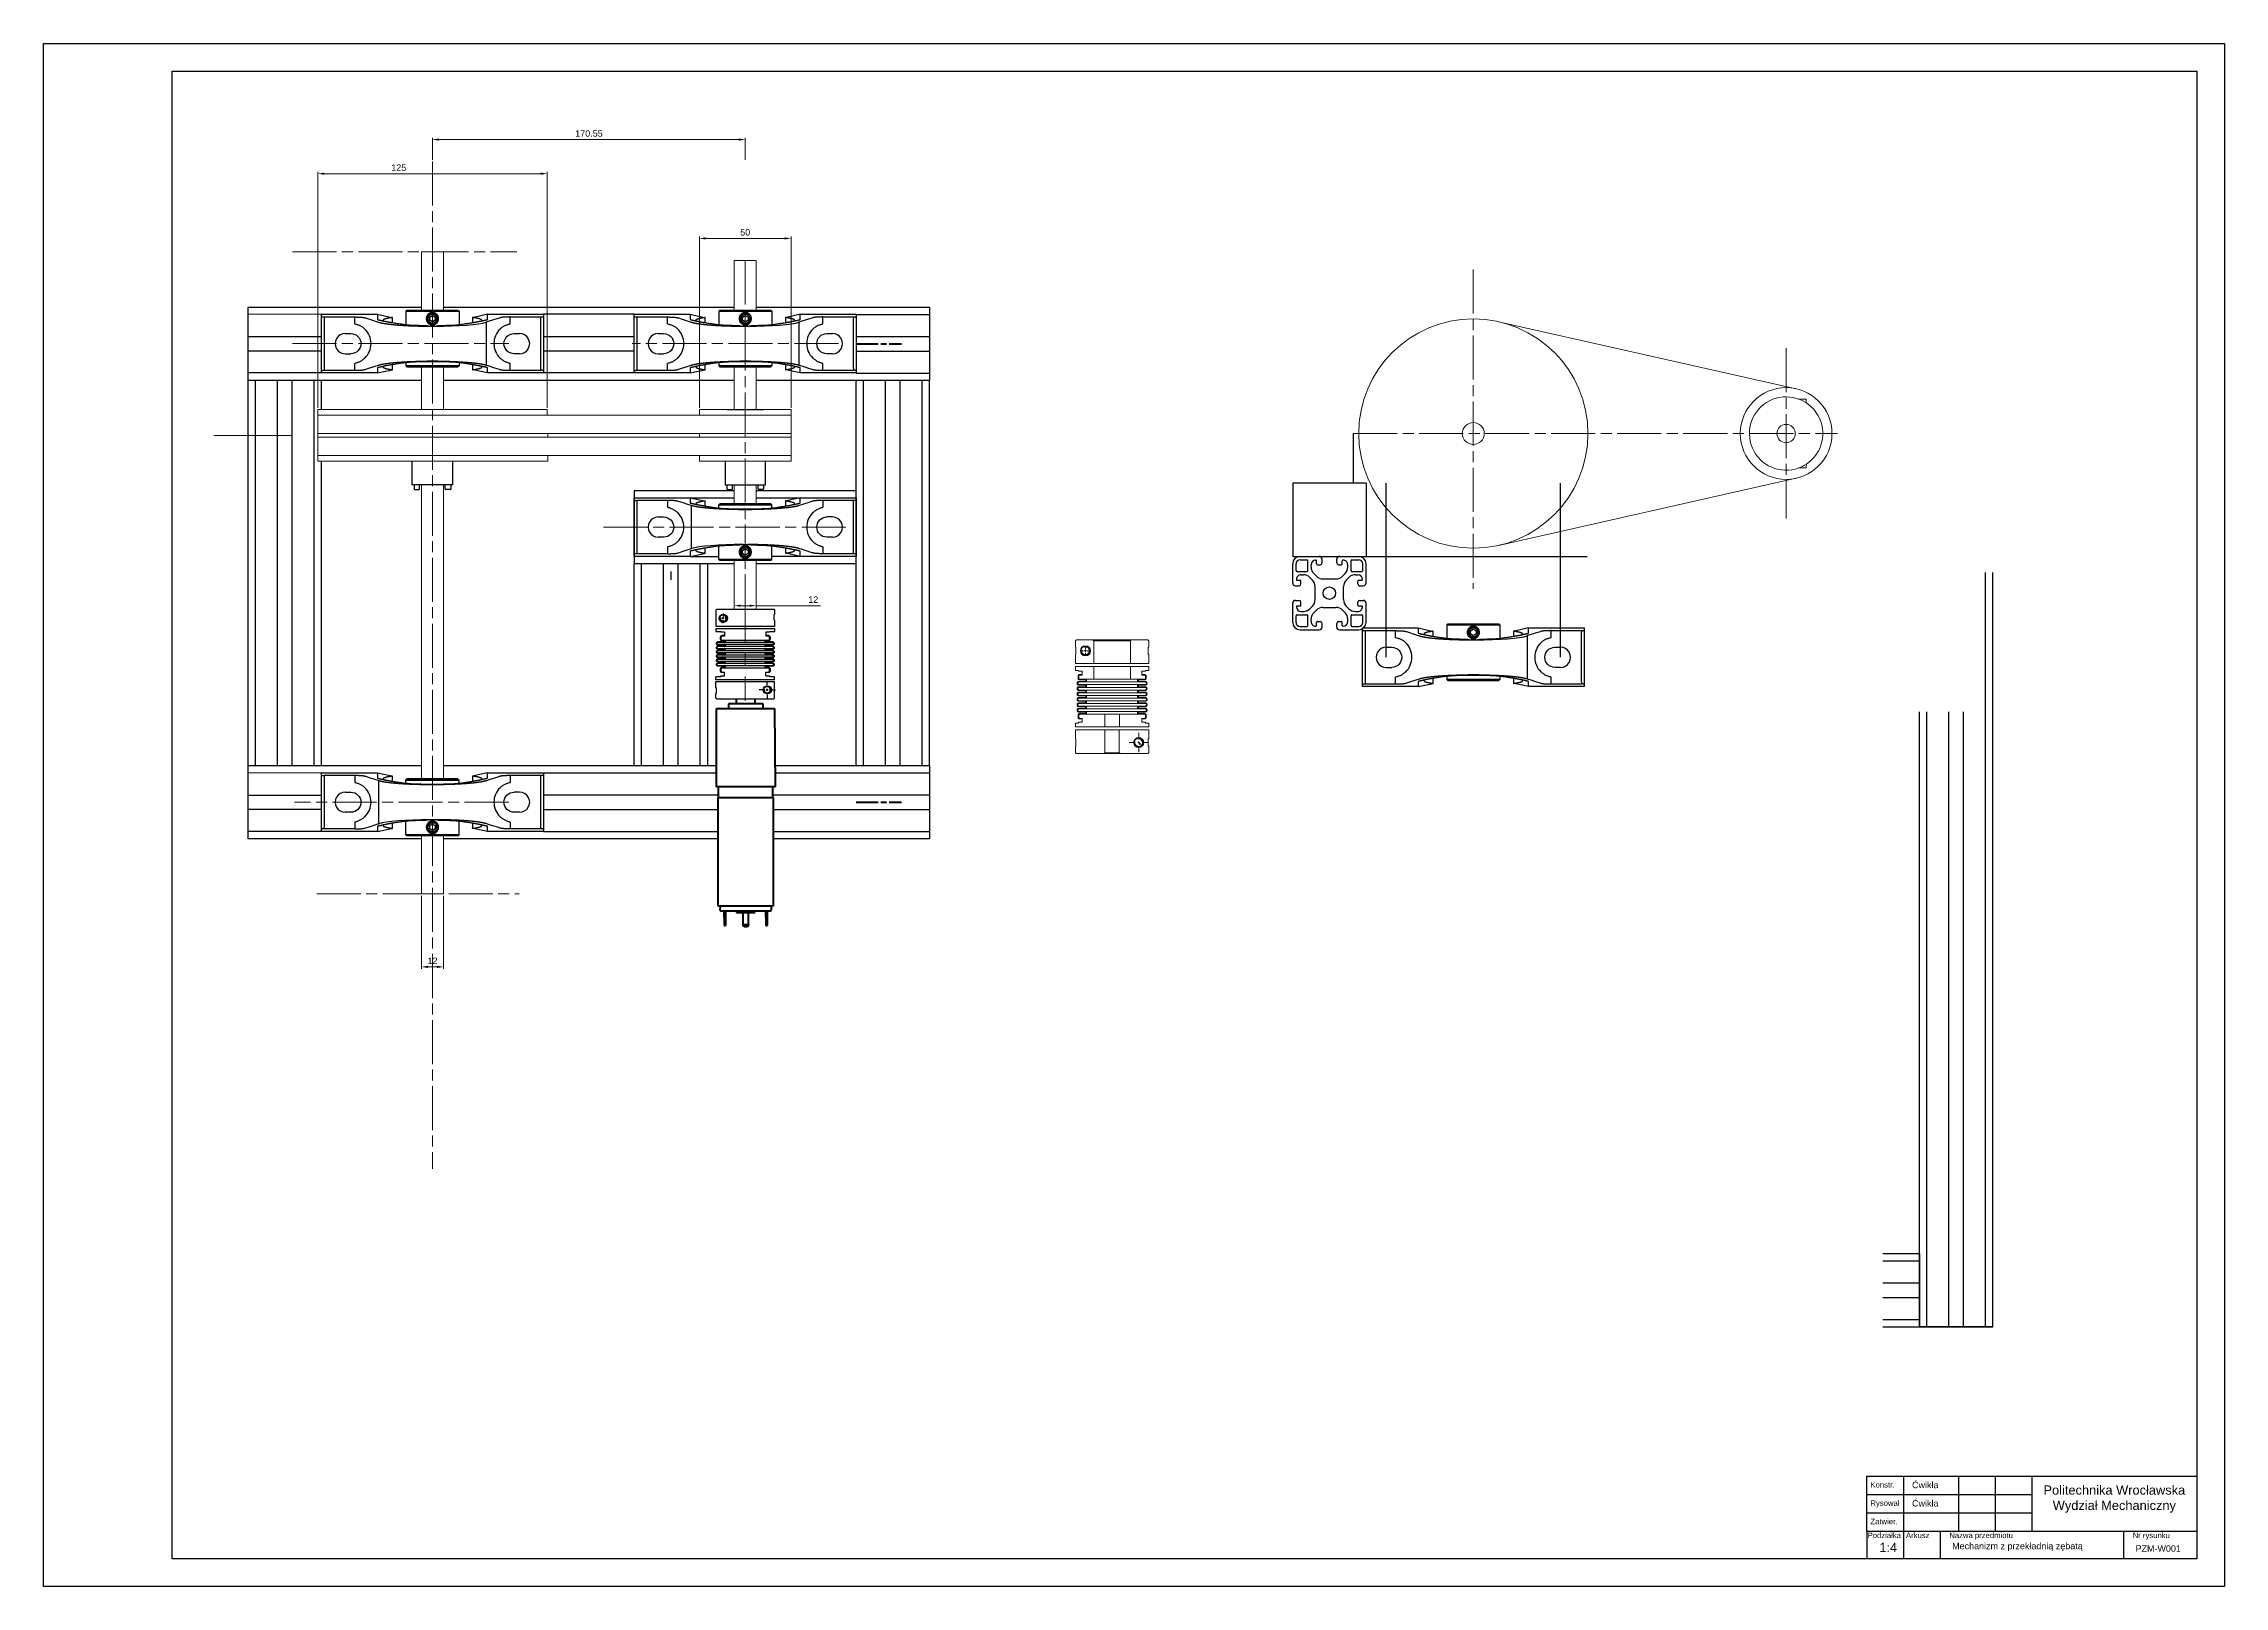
# Model space of a CAD drawing. Header units: millimetres. Extents: x 1269 to 5832, y 527 to 3540.
# Drawn here: x 1821 to 3010, y 1961 to 2802 of the extents above; entities that cross this region are included whole.
import ezdxf

# ---------------------------------------------------------------- set-up
doc = ezdxf.new("R2010")
doc.units = ezdxf.units.MM
for name, pattern in [('ACAD_ISO08W100', [36, 24, -3, 6, -3]), ('AM_ISO08W050', [18, 12, -1.5, 3, -1.5]), ('CENTER', [50.8, 31.75, -6.35, 6.35, -6.35]), ('phl_thick', [0])]:
    doc.linetypes.add(name, pattern=pattern)
for name, color, linetype, lineweight in [('AM_5', 7, 'Continuous', 50), ('AM_6', 7, 'Continuous', 50), ('AM_7', 7, 'AM_ISO08W050', 50), ('Kontury', 7, 'Continuous', 35)]:
    doc.layers.add(name, color=color, linetype=linetype, lineweight=lineweight)
for name, color, linetype in [('DEFAULT_1', 7, 'CENTER'), ('HIDDEN', 7, 'Continuous'), ('Osie', 7, 'ACAD_ISO08W100'), ('projection', 7, 'Continuous'), ('THICK', 7, 'Continuous')]:
    doc.layers.add(name, color=color, linetype=linetype)
doc.styles.get("Standard").update_dxf_attribs({"font": 'arial.ttf'})
doc.dimstyles.new('AM_ISO$0', dxfattribs={"dimtxt": 3.5, "dimasz": 3.5, "dimexe": 1, "dimexo": 1, "dimgap": 1.5, "dimtad": 1, "dimdsep": 46, "dimtxsty": 'Standard', "dimcen": 0, "dimclrd": 256, "dimclre": 256, "dimclrt": 7, "dimadec": 0, "dimazin": 2, "dimtp": 0.1, "dimtm": 0.1, "dimtfac": 0.71, "dimtdec": 3, "dimtmove": 0, "dimatfit": 3, "dimfxl": 1, "dimlwd": -1, "dimlwe": -1, "dimarcsym": 1})

msp = doc.modelspace()

# ---------------------------------------------------------------- texts
at = {"layer": 'AM_6', "attachment_point": 1}
for s, width, heights, insert, char_height in [('Konstr.', 12.67442, [0], (2817.492, 2017.997), 3), ('Ćwikła', 21.52838, [0], (2840.182, 2018.137), 3.5), ('Zatwier.', 12.67442, [0], (2817.492, 1997.997), 3), ('Rysował', 12.67442, [0], (2817.492, 2007.997), 3), ('Ćwikła', 21.52838, [0], (2840.182, 2008.137), 3.5), ('Podziałka', 44.31477, [5.119], (2815.962, 1990.431), 3), ('Arkusz', 44.31477, [5.119], (2836.89, 1990.431), 3), ('Nazwa przedmiotu', 44.31477, [5.119], (2860.485, 1990.431), 3), ('Nr rysunku', 44.31477, [5.119], (2960.485, 1990.431), 3)]:
    msp.add_mtext_dynamic_manual_height_columns(s, width=width, gutter_width=17.5, heights=heights, dxfattribs=dict(at, insert=insert, char_height=char_height))
at = {"layer": 'AM_6', "color": 7, "lineweight": 50, "attachment_point": 1}
for s, width, insert, char_height in [('\\pxqc;Politechnika Wrocławska\\PWydział Mechaniczny', 90, (2905.475, 2016.099), 5), ('  1:4', 85.18677, (2818.439, 1984.849), 5), ('Mechanizm z przekładnią zębatą', 85.18677, (2862.048, 1984.849), 3.5), ('PZM-W001', 85.18677, (2962.048, 1983.493), 3.5)]:
    msp.add_mtext_dynamic_manual_height_columns(s, width=width, gutter_width=25, heights=[0], dxfattribs=dict(at, insert=insert, char_height=char_height))

# ---------------------------------------------------------------- blocks, each defined once
blk = doc.blocks.new('*U82')
at = {"color": 2, "linetype": 'Continuous', "extrusion": (0, 0, -1)}
for points in [[(-116.9, 246.2), (-117.8, 246), (-116.5, 245.8)], [(-117.4, 246.5), (-119.6, 246.2), (-116.9, 246.2)], [(-116.9, 246.2), (-118.2, 246.1), (-117.8, 246)], [(-119.6, 246.2), (-118.2, 246.1), (-116.9, 246.2)], [(-117.9, 246.7), (-119.1, 246.5), (-117.4, 246.5)], [(-119.1, 246.5), (-119.6, 246.2), (-117.4, 246.5)], [(-119.1, 246.5), (-117.9, 246.7), (-118.5, 246.7)], [(-119.6, 246.2), (-118.7, 246), (-118.2, 246.1)], [(-119.6, 246.2), (-120, 245.8), (-118.7, 246)], [(-118.7, 246), (-120, 245.8), (-119.1, 245.8)], [(-119.1, 245.8), (-120, 245.8), (-119.4, 245.5)], [(-120, 245.8), (-120.2, 245.2), (-119.4, 245.5)], [(-119.4, 245.5), (-120.2, 245.2), (-119.6, 245.1)], [(-120.2, 245.2), (-120.3, 244.6), (-119.6, 245.1)], [(-119.6, 245.1), (-120.3, 244.6), (-119.7, 244.6)], [(-119.7, 244.6), (-120.3, 237.8), (-119.7, 237.8)], [(-120.3, 244.6), (-120.3, 237.8), (-119.7, 244.6)], [(-120.3, 237.8), (-119.7, 237.3), (-119.7, 237.8)]]:
    blk.add_solid(points, dxfattribs=at)
blk = doc.blocks.new('*U83')
at = {"color": 2, "linetype": 'Continuous', "extrusion": (0, 0, -1)}
for points in [[(-122.7, 246.2), (-123.6, 246), (-122.3, 245.8)], [(-123.2, 246.5), (-125.4, 246.2), (-122.7, 246.2)], [(-122.7, 246.2), (-124.1, 246.1), (-123.6, 246)], [(-125.4, 246.2), (-124.1, 246.1), (-122.7, 246.2)], [(-123.8, 246.7), (-124.9, 246.5), (-123.2, 246.5)], [(-124.9, 246.5), (-125.4, 246.2), (-123.2, 246.5)], [(-124.9, 246.5), (-123.8, 246.7), (-124.4, 246.7)], [(-125.4, 246.2), (-124.5, 246), (-124.1, 246.1)], [(-125.4, 246.2), (-125.8, 245.8), (-124.5, 246)], [(-124.5, 246), (-125.8, 245.8), (-124.9, 245.8)], [(-124.9, 245.8), (-125.8, 245.8), (-125.2, 245.5)], [(-125.8, 245.8), (-126, 245.2), (-125.2, 245.5)], [(-125.2, 245.5), (-126, 245.2), (-125.5, 245.1)], [(-126, 245.2), (-126.1, 244.6), (-125.5, 245.1)], [(-125.5, 245.1), (-126.1, 244.6), (-125.5, 244.6)], [(-125.5, 244.6), (-126.1, 237.8), (-125.5, 237.8)], [(-126.1, 244.6), (-126.1, 237.8), (-125.5, 244.6)], [(-126.1, 237.8), (-125.6, 237.3), (-125.5, 237.8)]]:
    blk.add_solid(points, dxfattribs=at)
blk = doc.blocks.new('*U84')
at = {"color": 2, "linetype": 'Continuous', "extrusion": (0, 0, -1)}
for points in [[(-128.6, 246.2), (-129.5, 246), (-128.2, 245.8)], [(-129.1, 246.5), (-131.3, 246.2), (-128.6, 246.2)], [(-128.6, 246.2), (-129.9, 246.1), (-129.5, 246)], [(-131.3, 246.2), (-129.9, 246.1), (-128.6, 246.2)], [(-129.6, 246.7), (-130.8, 246.5), (-129.1, 246.5)], [(-130.8, 246.5), (-131.3, 246.2), (-129.1, 246.5)], [(-130.8, 246.5), (-129.6, 246.7), (-130.2, 246.7)], [(-131.3, 246.2), (-130.4, 246), (-129.9, 246.1)], [(-131.3, 246.2), (-131.6, 245.8), (-130.4, 246)], [(-130.4, 246), (-131.6, 245.8), (-130.8, 245.8)], [(-130.8, 245.8), (-131.6, 245.8), (-131.1, 245.5)], [(-131.6, 245.8), (-131.9, 245.2), (-131.1, 245.5)], [(-131.1, 245.5), (-131.9, 245.2), (-131.3, 245.1)], [(-131.9, 245.2), (-132, 244.6), (-131.3, 245.1)], [(-131.3, 245.1), (-132, 244.6), (-131.4, 244.6)], [(-131.4, 244.6), (-132, 237.8), (-131.4, 237.8)], [(-132, 244.6), (-132, 237.8), (-131.4, 244.6)], [(-132, 237.8), (-131.4, 237.3), (-131.4, 237.8)]]:
    blk.add_solid(points, dxfattribs=at)
blk = doc.blocks.new('*U85')
at = {"color": 2, "linetype": 'Continuous', "extrusion": (0, 0, -1)}
for points in [[(-134.4, 246.2), (-135.3, 246), (-134, 245.8)], [(-134.9, 246.5), (-137.1, 246.2), (-134.4, 246.2)], [(-134.4, 246.2), (-135.8, 246.1), (-135.3, 246)], [(-137.1, 246.2), (-135.8, 246.1), (-134.4, 246.2)], [(-135.5, 246.7), (-136.6, 246.5), (-134.9, 246.5)], [(-136.6, 246.5), (-137.1, 246.2), (-134.9, 246.5)], [(-136.6, 246.5), (-135.5, 246.7), (-136, 246.7)], [(-137.1, 246.2), (-136.2, 246), (-135.8, 246.1)], [(-137.1, 246.2), (-137.5, 245.8), (-136.2, 246)], [(-136.2, 246), (-137.5, 245.8), (-136.6, 245.8)], [(-136.6, 245.8), (-137.5, 245.8), (-136.9, 245.5)], [(-137.5, 245.8), (-137.7, 245.2), (-136.9, 245.5)], [(-136.9, 245.5), (-137.7, 245.2), (-137.1, 245.1)], [(-137.7, 245.2), (-137.8, 244.6), (-137.1, 245.1)], [(-137.1, 245.1), (-137.8, 244.6), (-137.2, 244.6)], [(-137.2, 244.6), (-137.8, 237.8), (-137.2, 237.8)], [(-137.8, 244.6), (-137.8, 237.8), (-137.2, 244.6)], [(-137.8, 237.8), (-137.3, 237.3), (-137.2, 237.8)]]:
    blk.add_solid(points, dxfattribs=at)
blk = doc.blocks.new('*U86')
at = {"color": 2, "linetype": 'Continuous', "extrusion": (0, 0, -1)}
for points in [[(-140.3, 246.2), (-141.1, 246), (-139.9, 245.8)], [(-140.7, 246.5), (-143, 246.2), (-140.3, 246.2)], [(-140.3, 246.2), (-141.6, 246.1), (-141.1, 246)], [(-143, 246.2), (-141.6, 246.1), (-140.3, 246.2)], [(-141.3, 246.7), (-142.5, 246.5), (-140.7, 246.5)], [(-142.5, 246.5), (-143, 246.2), (-140.7, 246.5)], [(-142.5, 246.5), (-141.3, 246.7), (-141.9, 246.7)], [(-143, 246.2), (-142.1, 246), (-141.6, 246.1)], [(-143, 246.2), (-143.3, 245.8), (-142.1, 246)], [(-142.1, 246), (-143.3, 245.8), (-142.5, 245.8)], [(-142.5, 245.8), (-143.3, 245.8), (-142.8, 245.5)], [(-143.3, 245.8), (-143.6, 245.2), (-142.8, 245.5)], [(-142.8, 245.5), (-143.6, 245.2), (-143, 245.1)], [(-143.6, 245.2), (-143.7, 244.6), (-143, 245.1)], [(-143, 245.1), (-143.7, 244.6), (-143.1, 244.6)], [(-143.1, 244.6), (-143.7, 237.8), (-143.1, 237.8)], [(-143.7, 244.6), (-143.7, 237.8), (-143.1, 244.6)], [(-143.7, 237.8), (-143.1, 237.3), (-143.1, 237.8)]]:
    blk.add_solid(points, dxfattribs=at)
blk = doc.blocks.new('*U87')
at = {"color": 2, "linetype": 'Continuous', "extrusion": (0, 0, -1)}
for points in [[(-146.1, 246.2), (-147, 246), (-145.7, 245.8)], [(-146.6, 246.5), (-148.8, 246.2), (-146.1, 246.2)], [(-146.1, 246.2), (-147.4, 246.1), (-147, 246)], [(-148.8, 246.2), (-147.4, 246.1), (-146.1, 246.2)], [(-147.2, 246.7), (-148.3, 246.5), (-146.6, 246.5)], [(-148.3, 246.5), (-148.8, 246.2), (-146.6, 246.5)], [(-148.3, 246.5), (-147.2, 246.7), (-147.7, 246.7)], [(-148.8, 246.2), (-147.9, 246), (-147.4, 246.1)], [(-148.8, 246.2), (-149.2, 245.8), (-147.9, 246)], [(-147.9, 246), (-149.2, 245.8), (-148.3, 245.8)], [(-148.3, 245.8), (-149.2, 245.8), (-148.6, 245.5)], [(-149.2, 245.8), (-149.4, 245.2), (-148.6, 245.5)], [(-148.6, 245.5), (-149.4, 245.2), (-148.8, 245.1)], [(-149.4, 245.2), (-149.5, 244.6), (-148.8, 245.1)], [(-148.8, 245.1), (-149.5, 244.6), (-148.9, 244.6)], [(-148.9, 244.6), (-149.5, 237.8), (-148.9, 237.8)], [(-149.5, 244.6), (-149.5, 237.8), (-148.9, 244.6)], [(-149.5, 237.8), (-149, 237.3), (-148.9, 237.8)]]:
    blk.add_solid(points, dxfattribs=at)
blk = doc.blocks.new('*U88')
at = {"color": 2, "linetype": 'Continuous', "extrusion": (0, 0, -1)}
for points in [[(-116.5, 245.8), (-117, 245.5), (-116.2, 245.2)], [(-117, 245.5), (-116.8, 245.1), (-116.2, 245.2)], [(-116.2, 245.2), (-116.8, 245.1), (-116.2, 244.6)], [(-116.8, 245.1), (-116.8, 244.6), (-116.2, 244.6)], [(-116.2, 244.6), (-116.8, 237.8), (-116.2, 237.8)], [(-116.8, 244.6), (-116.8, 237.8), (-116.2, 244.6)], [(-117.8, 246), (-117.4, 245.8), (-116.5, 245.8)], [(-117.4, 245.8), (-117, 245.5), (-116.5, 245.8)], [(-115.7, 237), (-116.5, 236.9), (-115.4, 236.9)], [(-116, 237.2), (-116.5, 236.9), (-115.7, 237)], [(-116.1, 237.5), (-116.7, 237.3), (-116, 237.2)], [(-116.7, 237.3), (-116.5, 236.9), (-116, 237.2)], [(-116.2, 237.8), (-116.7, 237.3), (-116.1, 237.5)], [(-116.8, 237.8), (-116.7, 237.3), (-116.2, 237.8)]]:
    blk.add_solid(points, dxfattribs=at)
blk = doc.blocks.new('*U89')
at = {"color": 2, "linetype": 'Continuous', "extrusion": (0, 0, -1)}
for points in [[(-122.1, 245.2), (-122.7, 245.1), (-122, 244.6)], [(-122.7, 245.1), (-122.6, 244.6), (-122, 244.6)], [(-122, 244.6), (-122.6, 237.8), (-122, 237.8)], [(-122.6, 244.6), (-122.6, 237.8), (-122, 244.6)], [(-122.3, 245.8), (-122.9, 245.5), (-122.1, 245.2)], [(-122.9, 245.5), (-122.7, 245.1), (-122.1, 245.2)], [(-123.6, 246), (-123.2, 245.8), (-122.3, 245.8)], [(-123.2, 245.8), (-122.9, 245.5), (-122.3, 245.8)], [(-121.6, 237), (-122.3, 236.9), (-121.3, 236.9)], [(-121.8, 237.2), (-122.3, 236.9), (-121.6, 237)], [(-121.9, 237.5), (-122.5, 237.3), (-121.8, 237.2)], [(-122.5, 237.3), (-122.3, 236.9), (-121.8, 237.2)], [(-122, 237.8), (-122.5, 237.3), (-121.9, 237.5)], [(-122.6, 237.8), (-122.5, 237.3), (-122, 237.8)]]:
    blk.add_solid(points, dxfattribs=at)
blk = doc.blocks.new('*U90')
at = {"color": 2, "linetype": 'Continuous', "extrusion": (0, 0, -1)}
for points in [[(-127.9, 245.2), (-128.5, 245.1), (-127.8, 244.6)], [(-128.5, 245.1), (-128.4, 244.6), (-127.8, 244.6)], [(-127.8, 244.6), (-128.4, 237.8), (-127.8, 237.8)], [(-128.4, 244.6), (-128.4, 237.8), (-127.8, 244.6)], [(-128.2, 245.8), (-128.7, 245.5), (-127.9, 245.2)], [(-128.7, 245.5), (-128.5, 245.1), (-127.9, 245.2)], [(-129.5, 246), (-129, 245.8), (-128.2, 245.8)], [(-129, 245.8), (-128.7, 245.5), (-128.2, 245.8)], [(-127.4, 237), (-128.2, 236.9), (-127.1, 236.9)], [(-127.6, 237.2), (-128.2, 236.9), (-127.4, 237)], [(-127.8, 237.5), (-128.4, 237.3), (-127.6, 237.2)], [(-128.4, 237.3), (-128.2, 236.9), (-127.6, 237.2)], [(-127.8, 237.8), (-128.4, 237.3), (-127.8, 237.5)], [(-128.4, 237.8), (-128.4, 237.3), (-127.8, 237.8)]]:
    blk.add_solid(points, dxfattribs=at)
blk = doc.blocks.new('*U91')
at = {"color": 2, "linetype": 'Continuous', "extrusion": (0, 0, -1)}
for points in [[(-133.8, 245.2), (-134.4, 245.1), (-133.7, 244.6)], [(-134.4, 245.1), (-134.3, 244.6), (-133.7, 244.6)], [(-133.7, 244.6), (-134.3, 237.8), (-133.7, 237.8)], [(-134.3, 244.6), (-134.3, 237.8), (-133.7, 244.6)], [(-134, 245.8), (-134.6, 245.5), (-133.8, 245.2)], [(-134.6, 245.5), (-134.4, 245.1), (-133.8, 245.2)], [(-135.3, 246), (-134.9, 245.8), (-134, 245.8)], [(-134.9, 245.8), (-134.6, 245.5), (-134, 245.8)], [(-133.3, 237), (-134, 236.9), (-133, 236.9)], [(-133.5, 237.2), (-134, 236.9), (-133.3, 237)], [(-133.6, 237.5), (-134.2, 237.3), (-133.5, 237.2)], [(-134.2, 237.3), (-134, 236.9), (-133.5, 237.2)], [(-133.7, 237.8), (-134.2, 237.3), (-133.6, 237.5)], [(-134.3, 237.8), (-134.2, 237.3), (-133.7, 237.8)]]:
    blk.add_solid(points, dxfattribs=at)
blk = doc.blocks.new('*U92')
at = {"color": 2, "linetype": 'Continuous', "extrusion": (0, 0, -1)}
for points in [[(-139.6, 245.2), (-140.2, 245.1), (-139.5, 244.6)], [(-140.2, 245.1), (-140.1, 244.6), (-139.5, 244.6)], [(-139.5, 244.6), (-140.1, 237.8), (-139.5, 237.8)], [(-140.1, 244.6), (-140.1, 237.8), (-139.5, 244.6)], [(-139.9, 245.8), (-140.4, 245.5), (-139.6, 245.2)], [(-140.4, 245.5), (-140.2, 245.1), (-139.6, 245.2)], [(-141.1, 246), (-140.7, 245.8), (-139.9, 245.8)], [(-140.7, 245.8), (-140.4, 245.5), (-139.9, 245.8)], [(-139.1, 237), (-139.9, 236.9), (-138.8, 236.9)], [(-139.3, 237.2), (-139.9, 236.9), (-139.1, 237)], [(-139.5, 237.5), (-140.1, 237.3), (-139.3, 237.2)], [(-140.1, 237.3), (-139.9, 236.9), (-139.3, 237.2)], [(-139.5, 237.8), (-140.1, 237.3), (-139.5, 237.5)], [(-140.1, 237.8), (-140.1, 237.3), (-139.5, 237.8)]]:
    blk.add_solid(points, dxfattribs=at)
blk = doc.blocks.new('*U93')
at = {"color": 2, "linetype": 'Continuous', "extrusion": (0, 0, -1)}
for points in [[(-145.5, 245.2), (-146.1, 245.1), (-145.4, 244.6)], [(-146.1, 245.1), (-146, 244.6), (-145.4, 244.6)], [(-145.4, 244.6), (-146, 237.8), (-145.4, 237.8)], [(-146, 244.6), (-146, 237.8), (-145.4, 244.6)], [(-145.7, 245.8), (-146.3, 245.5), (-145.5, 245.2)], [(-146.3, 245.5), (-146.1, 245.1), (-145.5, 245.2)], [(-147, 246), (-146.6, 245.8), (-145.7, 245.8)], [(-146.6, 245.8), (-146.3, 245.5), (-145.7, 245.8)], [(-145, 237), (-145.7, 236.9), (-144.7, 236.9)], [(-145.2, 237.2), (-145.7, 236.9), (-145, 237)], [(-145.3, 237.5), (-145.9, 237.3), (-145.2, 237.2)], [(-145.9, 237.3), (-145.7, 236.9), (-145.2, 237.2)], [(-145.4, 237.8), (-145.9, 237.3), (-145.3, 237.5)], [(-146, 237.8), (-145.9, 237.3), (-145.4, 237.8)]]:
    blk.add_solid(points, dxfattribs=at)
blk = doc.blocks.new('*U94')
at = {"color": 2, "linetype": 'Continuous', "extrusion": (0, 0, -1)}
for points in [[(-109.2, 245.1), (-110.1, 245), (-108.9, 244.7)], [(-109.5, 245.4), (-113.9, 245.1), (-109.2, 245.1)], [(-109.2, 245.1), (-110.4, 245), (-110.1, 245)], [(-113.9, 245.1), (-110.4, 245), (-109.2, 245.1)], [(-110, 245.5), (-113.5, 245.4), (-109.5, 245.4)], [(-113.5, 245.4), (-113.9, 245.1), (-109.5, 245.4)], [(-110.4, 245.6), (-113.1, 245.5), (-110, 245.5)], [(-113.1, 245.5), (-113.5, 245.4), (-110, 245.5)], [(-113.1, 245.5), (-110.4, 245.6), (-112.6, 245.6)], [(-113.9, 245.1), (-112.6, 245), (-110.4, 245)], [(-113.9, 245.1), (-113, 245), (-112.6, 245)], [(-113.9, 245.1), (-114.2, 244.7), (-113, 245)], [(-113, 245), (-114.2, 244.7), (-113.3, 244.8)], [(-113.3, 244.8), (-114.2, 244.7), (-113.6, 244.5)], [(-114.2, 244.7), (-114.4, 244.3), (-113.6, 244.5)], [(-113.6, 244.5), (-114.4, 244.3), (-113.8, 244.2)], [(-114.4, 244.3), (-114.4, 243.8), (-113.8, 244.2)], [(-113.8, 244.2), (-114.4, 243.8), (-113.8, 243.8)], [(-113.8, 243.8), (-114.4, 237.8), (-113.8, 237.8)], [(-114.4, 243.8), (-114.4, 237.8), (-113.8, 243.8)], [(-114.4, 237.8), (-113.9, 237.3), (-113.8, 237.8)]]:
    blk.add_solid(points, dxfattribs=at)
blk = doc.blocks.new('*U95')
at = {"color": 2, "linetype": 'Continuous', "extrusion": (0, 0, -1)}
for points in [[(-151.8, 245.1), (-152.7, 245), (-151.5, 244.7)], [(-152.1, 245.4), (-156.5, 245.1), (-151.8, 245.1)], [(-151.8, 245.1), (-153, 245), (-152.7, 245)], [(-156.5, 245.1), (-153, 245), (-151.8, 245.1)], [(-152.6, 245.5), (-156.1, 245.4), (-152.1, 245.4)], [(-156.1, 245.4), (-156.5, 245.1), (-152.1, 245.4)], [(-153, 245.6), (-155.7, 245.5), (-152.6, 245.5)], [(-155.7, 245.5), (-156.1, 245.4), (-152.6, 245.5)], [(-155.7, 245.5), (-153, 245.6), (-155.2, 245.6)], [(-156.5, 245.1), (-155.2, 245), (-153, 245)], [(-156.5, 245.1), (-155.6, 245), (-155.2, 245)], [(-156.5, 245.1), (-156.8, 244.7), (-155.6, 245)], [(-155.6, 245), (-156.8, 244.7), (-155.9, 244.8)], [(-155.9, 244.8), (-156.8, 244.7), (-156.2, 244.5)], [(-156.8, 244.7), (-157, 244.3), (-156.2, 244.5)], [(-156.2, 244.5), (-157, 244.3), (-156.4, 244.2)], [(-157, 244.3), (-157, 243.8), (-156.4, 244.2)], [(-156.4, 244.2), (-157, 243.8), (-156.4, 243.8)], [(-156.4, 243.8), (-157, 241.5), (-156.4, 241.5)], [(-157, 243.8), (-157, 241.5), (-156.4, 243.8)]]:
    blk.add_solid(points, dxfattribs=at)
blk = doc.blocks.new('*U96')
at = {"color": 2, "linetype": 'Continuous', "extrusion": (0, 0, -1)}
for points in [[(-108.7, 244.3), (-109.3, 244.2), (-108.6, 243.8)], [(-109.3, 244.2), (-109.2, 243.8), (-108.6, 243.8)], [(-108.6, 243.8), (-109.2, 241.5), (-108.6, 241.5)], [(-109.2, 243.8), (-109.2, 241.5), (-108.6, 243.8)], [(-108.9, 244.7), (-109.5, 244.5), (-108.7, 244.3)], [(-109.5, 244.5), (-109.3, 244.2), (-108.7, 244.3)], [(-110.1, 245), (-109.7, 244.8), (-108.9, 244.7)], [(-109.7, 244.8), (-109.5, 244.5), (-108.9, 244.7)]]:
    blk.add_solid(points, dxfattribs=at)
blk = doc.blocks.new('*U97')
at = {"color": 2, "linetype": 'Continuous', "extrusion": (0, 0, -1)}
for points in [[(-151.3, 244.3), (-151.9, 244.2), (-151.2, 243.8)], [(-151.9, 244.2), (-151.8, 243.8), (-151.2, 243.8)], [(-151.2, 243.8), (-151.8, 237.8), (-151.2, 237.8)], [(-151.8, 243.8), (-151.8, 237.8), (-151.2, 243.8)], [(-151.5, 244.7), (-152.1, 244.5), (-151.3, 244.3)], [(-152.1, 244.5), (-151.9, 244.2), (-151.3, 244.3)], [(-152.7, 245), (-152.3, 244.8), (-151.5, 244.7)], [(-152.3, 244.8), (-152.1, 244.5), (-151.5, 244.7)], [(-150.8, 237), (-151.6, 236.9), (-150.5, 236.9)], [(-151, 237.2), (-151.6, 236.9), (-150.8, 237)], [(-151.2, 237.5), (-151.8, 237.3), (-151, 237.2)], [(-151.8, 237.3), (-151.6, 236.9), (-151, 237.2)], [(-151.2, 237.8), (-151.8, 237.3), (-151.2, 237.5)], [(-151.8, 237.8), (-151.8, 237.3), (-151.2, 237.8)]]:
    blk.add_solid(points, dxfattribs=at)
blk = doc.blocks.new('*U98')
at = {"color": 2, "linetype": 'Continuous', "extrusion": (0, 0, -1)}
for points in [[(-114.4, 237.8), (-114.5, 237.5), (-113.9, 237.3)], [(-114.5, 237.5), (-114.6, 237.2), (-113.9, 237.3)], [(-113.9, 237.3), (-114.6, 237.2), (-114.1, 236.9)]]:
    blk.add_solid(points, dxfattribs=at)
blk = doc.blocks.new('*U99')
at = {"color": 2, "linetype": 'Continuous', "extrusion": (0, 0, -1)}
for points in [[(-120.3, 237.8), (-120.3, 237.5), (-119.7, 237.3)], [(-120.3, 237.5), (-120.5, 237.2), (-119.7, 237.3)], [(-119.7, 237.3), (-120.5, 237.2), (-120, 236.9)]]:
    blk.add_solid(points, dxfattribs=at)
blk = doc.blocks.new('*U100')
at = {"color": 2, "linetype": 'Continuous', "extrusion": (0, 0, -1)}
for points in [[(-126.1, 237.8), (-126.2, 237.5), (-125.6, 237.3)], [(-126.2, 237.5), (-126.3, 237.2), (-125.6, 237.3)], [(-125.6, 237.3), (-126.3, 237.2), (-125.8, 236.9)]]:
    blk.add_solid(points, dxfattribs=at)
blk = doc.blocks.new('*U101')
at = {"color": 2, "linetype": 'Continuous', "extrusion": (0, 0, -1)}
for points in [[(-132, 237.8), (-132, 237.5), (-131.4, 237.3)], [(-132, 237.5), (-132.2, 237.2), (-131.4, 237.3)], [(-131.4, 237.3), (-132.2, 237.2), (-131.6, 236.9)]]:
    blk.add_solid(points, dxfattribs=at)
blk = doc.blocks.new('*U102')
at = {"color": 2, "linetype": 'Continuous', "extrusion": (0, 0, -1)}
for points in [[(-137.8, 237.8), (-137.9, 237.5), (-137.3, 237.3)], [(-137.9, 237.5), (-138, 237.2), (-137.3, 237.3)], [(-137.3, 237.3), (-138, 237.2), (-137.5, 236.9)]]:
    blk.add_solid(points, dxfattribs=at)
blk = doc.blocks.new('*U103')
at = {"color": 2, "linetype": 'Continuous', "extrusion": (0, 0, -1)}
for points in [[(-143.7, 237.8), (-143.7, 237.5), (-143.1, 237.3)], [(-143.7, 237.5), (-143.9, 237.2), (-143.1, 237.3)], [(-143.1, 237.3), (-143.9, 237.2), (-143.3, 236.9)]]:
    blk.add_solid(points, dxfattribs=at)
blk = doc.blocks.new('*U104')
at = {"color": 2, "linetype": 'Continuous', "extrusion": (0, 0, -1)}
for points in [[(-149.5, 237.8), (-149.6, 237.5), (-149, 237.3)], [(-149.6, 237.5), (-149.7, 237.2), (-149, 237.3)], [(-149, 237.3), (-149.7, 237.2), (-149.2, 236.9)]]:
    blk.add_solid(points, dxfattribs=at)
blk = doc.blocks.new('*U105')
at = {"color": 2, "linetype": 'Continuous', "extrusion": (0, 0, -1)}
for points in [[(-114.6, 237.2), (-114.9, 237), (-114.1, 236.9)], [(-114.9, 237), (-115.1, 236.9), (-114.1, 236.9)], [(-114.1, 236.9), (-116.2, 236.6), (-114.4, 236.6)], [(-116.5, 236.9), (-116.2, 236.6), (-114.1, 236.9)], [(-115.4, 236.9), (-116.5, 236.9), (-114.1, 236.9)], [(-114.1, 236.9), (-115.1, 236.9), (-115.4, 236.9)], [(-114.4, 236.6), (-115.7, 236.4), (-114.8, 236.4)], [(-116.2, 236.6), (-115.7, 236.4), (-114.4, 236.6)], [(-115.7, 236.4), (-115.3, 236.3), (-114.8, 236.4)]]:
    blk.add_solid(points, dxfattribs=at)
blk = doc.blocks.new('*U106')
at = {"color": 2, "linetype": 'Continuous', "extrusion": (0, 0, -1)}
for points in [[(-120.5, 237.2), (-120.7, 237), (-120, 236.9)], [(-120.7, 237), (-121, 236.9), (-120, 236.9)], [(-120, 236.9), (-122, 236.6), (-120.3, 236.6)], [(-122.3, 236.9), (-122, 236.6), (-120, 236.9)], [(-121.3, 236.9), (-122.3, 236.9), (-120, 236.9)], [(-120, 236.9), (-121, 236.9), (-121.3, 236.9)], [(-120.3, 236.6), (-121.6, 236.4), (-120.7, 236.4)], [(-122, 236.6), (-121.6, 236.4), (-120.3, 236.6)], [(-121.6, 236.4), (-121.1, 236.3), (-120.7, 236.4)]]:
    blk.add_solid(points, dxfattribs=at)
blk = doc.blocks.new('*U107')
at = {"color": 2, "linetype": 'Continuous', "extrusion": (0, 0, -1)}
for points in [[(-126.3, 237.2), (-126.6, 237), (-125.8, 236.9)], [(-126.6, 237), (-126.8, 236.9), (-125.8, 236.9)], [(-125.8, 236.9), (-127.8, 236.6), (-126.1, 236.6)], [(-128.2, 236.9), (-127.8, 236.6), (-125.8, 236.9)], [(-127.1, 236.9), (-128.2, 236.9), (-125.8, 236.9)], [(-125.8, 236.9), (-126.8, 236.9), (-127.1, 236.9)], [(-126.1, 236.6), (-127.4, 236.4), (-126.5, 236.4)], [(-127.8, 236.6), (-127.4, 236.4), (-126.1, 236.6)], [(-127.4, 236.4), (-127, 236.3), (-126.5, 236.4)]]:
    blk.add_solid(points, dxfattribs=at)
blk = doc.blocks.new('*U108')
at = {"color": 2, "linetype": 'Continuous', "extrusion": (0, 0, -1)}
for points in [[(-132.2, 237.2), (-132.4, 237), (-131.6, 236.9)], [(-132.4, 237), (-132.7, 236.9), (-131.6, 236.9)], [(-131.6, 236.9), (-133.7, 236.6), (-132, 236.6)], [(-134, 236.9), (-133.7, 236.6), (-131.6, 236.9)], [(-133, 236.9), (-134, 236.9), (-131.6, 236.9)], [(-131.6, 236.9), (-132.7, 236.9), (-133, 236.9)], [(-132, 236.6), (-133.3, 236.4), (-132.4, 236.4)], [(-133.7, 236.6), (-133.3, 236.4), (-132, 236.6)], [(-133.3, 236.4), (-132.8, 236.3), (-132.4, 236.4)]]:
    blk.add_solid(points, dxfattribs=at)
blk = doc.blocks.new('*U109')
at = {"color": 2, "linetype": 'Continuous', "extrusion": (0, 0, -1)}
for points in [[(-138, 237.2), (-138.2, 237), (-137.5, 236.9)], [(-138.2, 237), (-138.5, 236.9), (-137.5, 236.9)], [(-137.5, 236.9), (-139.5, 236.6), (-137.8, 236.6)], [(-139.9, 236.9), (-139.5, 236.6), (-137.5, 236.9)], [(-138.8, 236.9), (-139.9, 236.9), (-137.5, 236.9)], [(-137.5, 236.9), (-138.5, 236.9), (-138.8, 236.9)], [(-137.8, 236.6), (-139.1, 236.4), (-138.2, 236.4)], [(-139.5, 236.6), (-139.1, 236.4), (-137.8, 236.6)], [(-139.1, 236.4), (-138.7, 236.3), (-138.2, 236.4)]]:
    blk.add_solid(points, dxfattribs=at)
blk = doc.blocks.new('*U110')
at = {"color": 2, "linetype": 'Continuous', "extrusion": (0, 0, -1)}
for points in [[(-143.9, 237.2), (-144.1, 237), (-143.3, 236.9)], [(-144.1, 237), (-144.4, 236.9), (-143.3, 236.9)], [(-143.3, 236.9), (-145.4, 236.6), (-143.7, 236.6)], [(-145.7, 236.9), (-145.4, 236.6), (-143.3, 236.9)], [(-144.7, 236.9), (-145.7, 236.9), (-143.3, 236.9)], [(-143.3, 236.9), (-144.4, 236.9), (-144.7, 236.9)], [(-143.7, 236.6), (-145, 236.4), (-144.1, 236.4)], [(-145.4, 236.6), (-145, 236.4), (-143.7, 236.6)], [(-145, 236.4), (-144.5, 236.3), (-144.1, 236.4)]]:
    blk.add_solid(points, dxfattribs=at)
blk = doc.blocks.new('*U111')
at = {"color": 2, "linetype": 'Continuous', "extrusion": (0, 0, -1)}
for points in [[(-149.7, 237.2), (-149.9, 237), (-149.2, 236.9)], [(-149.9, 237), (-150.2, 236.9), (-149.2, 236.9)], [(-149.2, 236.9), (-151.2, 236.6), (-149.5, 236.6)], [(-151.6, 236.9), (-151.2, 236.6), (-149.2, 236.9)], [(-150.5, 236.9), (-151.6, 236.9), (-149.2, 236.9)], [(-149.2, 236.9), (-150.2, 236.9), (-150.5, 236.9)], [(-149.5, 236.6), (-150.8, 236.4), (-149.9, 236.4)], [(-151.2, 236.6), (-150.8, 236.4), (-149.5, 236.6)], [(-150.8, 236.4), (-150.4, 236.3), (-149.9, 236.4)]]:
    blk.add_solid(points, dxfattribs=at)
blk = doc.blocks.new('*U112')
at = {"color": 2, "linetype": 'Continuous', "extrusion": (0, 0, -1)}
for points in [[(-114.1, 180.1), (-115.1, 180.1), (-113.9, 179.7)], [(-114.4, 180.4), (-116.5, 180.1), (-114.1, 180.1)], [(-116.5, 180.1), (-115.1, 180.1), (-114.1, 180.1)], [(-114.8, 180.6), (-116.2, 180.4), (-114.4, 180.4)], [(-116.2, 180.4), (-116.5, 180.1), (-114.4, 180.4)], [(-115.3, 180.7), (-115.7, 180.6), (-114.8, 180.6)], [(-115.7, 180.6), (-116.2, 180.4), (-114.8, 180.6)], [(-116.5, 180.1), (-115.4, 180.1), (-115.1, 180.1)], [(-115.4, 180.1), (-116.7, 179.7), (-115.7, 180)], [(-116.5, 180.1), (-116.7, 179.7), (-115.4, 180.1)], [(-115.7, 180), (-116.7, 179.7), (-116, 179.8)], [(-116, 179.8), (-116.7, 179.7), (-116.1, 179.5)], [(-116.7, 179.7), (-116.8, 179.2), (-116.1, 179.5)], [(-116.1, 179.5), (-116.8, 179.2), (-116.2, 179.2)], [(-116.2, 179.2), (-116.8, 172.4), (-116.2, 172.4)], [(-116.8, 179.2), (-116.8, 172.4), (-116.2, 179.2)], [(-116.8, 172.4), (-116.2, 171.8), (-116.2, 172.4)]]:
    blk.add_solid(points, dxfattribs=at)
blk = doc.blocks.new('*U113')
at = {"color": 2, "linetype": 'Continuous', "extrusion": (0, 0, -1)}
for points in [[(-120, 180.1), (-121, 180.1), (-119.7, 179.7)], [(-120.3, 180.4), (-122.3, 180.1), (-120, 180.1)], [(-122.3, 180.1), (-121, 180.1), (-120, 180.1)], [(-120.7, 180.6), (-122, 180.4), (-120.3, 180.4)], [(-122, 180.4), (-122.3, 180.1), (-120.3, 180.4)], [(-121.1, 180.7), (-121.6, 180.6), (-120.7, 180.6)], [(-121.6, 180.6), (-122, 180.4), (-120.7, 180.6)], [(-122.3, 180.1), (-121.3, 180.1), (-121, 180.1)], [(-121.3, 180.1), (-122.5, 179.7), (-121.6, 180)], [(-122.3, 180.1), (-122.5, 179.7), (-121.3, 180.1)], [(-121.6, 180), (-122.5, 179.7), (-121.8, 179.8)], [(-121.8, 179.8), (-122.5, 179.7), (-121.9, 179.5)], [(-122.5, 179.7), (-122.6, 179.2), (-121.9, 179.5)], [(-121.9, 179.5), (-122.6, 179.2), (-122, 179.2)], [(-122, 179.2), (-122.6, 172.4), (-122, 172.4)], [(-122.6, 179.2), (-122.6, 172.4), (-122, 179.2)], [(-122.6, 172.4), (-122.1, 171.8), (-122, 172.4)]]:
    blk.add_solid(points, dxfattribs=at)
blk = doc.blocks.new('*U114')
at = {"color": 2, "linetype": 'Continuous', "extrusion": (0, 0, -1)}
for points in [[(-125.8, 180.1), (-126.8, 180.1), (-125.6, 179.7)], [(-126.1, 180.4), (-128.2, 180.1), (-125.8, 180.1)], [(-128.2, 180.1), (-126.8, 180.1), (-125.8, 180.1)], [(-126.5, 180.6), (-127.8, 180.4), (-126.1, 180.4)], [(-127.8, 180.4), (-128.2, 180.1), (-126.1, 180.4)], [(-127, 180.7), (-127.4, 180.6), (-126.5, 180.6)], [(-127.4, 180.6), (-127.8, 180.4), (-126.5, 180.6)], [(-128.2, 180.1), (-127.1, 180.1), (-126.8, 180.1)], [(-127.1, 180.1), (-128.4, 179.7), (-127.4, 180)], [(-128.2, 180.1), (-128.4, 179.7), (-127.1, 180.1)], [(-127.4, 180), (-128.4, 179.7), (-127.6, 179.8)], [(-127.6, 179.8), (-128.4, 179.7), (-127.8, 179.5)], [(-128.4, 179.7), (-128.4, 179.2), (-127.8, 179.5)], [(-127.8, 179.5), (-128.4, 179.2), (-127.8, 179.2)], [(-127.8, 179.2), (-128.4, 172.4), (-127.8, 172.4)], [(-128.4, 179.2), (-128.4, 172.4), (-127.8, 179.2)], [(-128.4, 172.4), (-127.9, 171.8), (-127.8, 172.4)]]:
    blk.add_solid(points, dxfattribs=at)
blk = doc.blocks.new('*U115')
at = {"color": 2, "linetype": 'Continuous', "extrusion": (0, 0, -1)}
for points in [[(-131.6, 180.1), (-132.7, 180.1), (-131.4, 179.7)], [(-132, 180.4), (-134, 180.1), (-131.6, 180.1)], [(-134, 180.1), (-132.7, 180.1), (-131.6, 180.1)], [(-132.4, 180.6), (-133.7, 180.4), (-132, 180.4)], [(-133.7, 180.4), (-134, 180.1), (-132, 180.4)], [(-132.8, 180.7), (-133.3, 180.6), (-132.4, 180.6)], [(-133.3, 180.6), (-133.7, 180.4), (-132.4, 180.6)], [(-134, 180.1), (-133, 180.1), (-132.7, 180.1)], [(-133, 180.1), (-134.2, 179.7), (-133.3, 180)], [(-134, 180.1), (-134.2, 179.7), (-133, 180.1)], [(-133.3, 180), (-134.2, 179.7), (-133.5, 179.8)], [(-133.5, 179.8), (-134.2, 179.7), (-133.6, 179.5)], [(-134.2, 179.7), (-134.3, 179.2), (-133.6, 179.5)], [(-133.6, 179.5), (-134.3, 179.2), (-133.7, 179.2)], [(-133.7, 179.2), (-134.3, 172.4), (-133.7, 172.4)], [(-134.3, 179.2), (-134.3, 172.4), (-133.7, 179.2)], [(-134.3, 172.4), (-133.8, 171.8), (-133.7, 172.4)]]:
    blk.add_solid(points, dxfattribs=at)
blk = doc.blocks.new('*U116')
at = {"color": 2, "linetype": 'Continuous', "extrusion": (0, 0, -1)}
for points in [[(-137.5, 180.1), (-138.5, 180.1), (-137.3, 179.7)], [(-137.8, 180.4), (-139.9, 180.1), (-137.5, 180.1)], [(-139.9, 180.1), (-138.5, 180.1), (-137.5, 180.1)], [(-138.2, 180.6), (-139.5, 180.4), (-137.8, 180.4)], [(-139.5, 180.4), (-139.9, 180.1), (-137.8, 180.4)], [(-138.7, 180.7), (-139.1, 180.6), (-138.2, 180.6)], [(-139.1, 180.6), (-139.5, 180.4), (-138.2, 180.6)], [(-139.9, 180.1), (-138.8, 180.1), (-138.5, 180.1)], [(-138.8, 180.1), (-140.1, 179.7), (-139.1, 180)], [(-139.9, 180.1), (-140.1, 179.7), (-138.8, 180.1)], [(-139.1, 180), (-140.1, 179.7), (-139.3, 179.8)], [(-139.3, 179.8), (-140.1, 179.7), (-139.5, 179.5)], [(-140.1, 179.7), (-140.1, 179.2), (-139.5, 179.5)], [(-139.5, 179.5), (-140.1, 179.2), (-139.5, 179.2)], [(-139.5, 179.2), (-140.1, 172.4), (-139.5, 172.4)], [(-140.1, 179.2), (-140.1, 172.4), (-139.5, 179.2)], [(-140.1, 172.4), (-139.6, 171.8), (-139.5, 172.4)]]:
    blk.add_solid(points, dxfattribs=at)
blk = doc.blocks.new('*U117')
at = {"color": 2, "linetype": 'Continuous', "extrusion": (0, 0, -1)}
for points in [[(-143.3, 180.1), (-144.4, 180.1), (-143.1, 179.7)], [(-143.7, 180.4), (-145.7, 180.1), (-143.3, 180.1)], [(-145.7, 180.1), (-144.4, 180.1), (-143.3, 180.1)], [(-144.1, 180.6), (-145.4, 180.4), (-143.7, 180.4)], [(-145.4, 180.4), (-145.7, 180.1), (-143.7, 180.4)], [(-144.5, 180.7), (-145, 180.6), (-144.1, 180.6)], [(-145, 180.6), (-145.4, 180.4), (-144.1, 180.6)], [(-145.7, 180.1), (-144.7, 180.1), (-144.4, 180.1)], [(-144.7, 180.1), (-145.9, 179.7), (-145, 180)], [(-145.7, 180.1), (-145.9, 179.7), (-144.7, 180.1)], [(-145, 180), (-145.9, 179.7), (-145.2, 179.8)], [(-145.2, 179.8), (-145.9, 179.7), (-145.3, 179.5)], [(-145.9, 179.7), (-146, 179.2), (-145.3, 179.5)], [(-145.3, 179.5), (-146, 179.2), (-145.4, 179.2)], [(-145.4, 179.2), (-146, 172.4), (-145.4, 172.4)], [(-146, 179.2), (-146, 172.4), (-145.4, 179.2)], [(-146, 172.4), (-145.5, 171.8), (-145.4, 172.4)]]:
    blk.add_solid(points, dxfattribs=at)
blk = doc.blocks.new('*U118')
at = {"color": 2, "linetype": 'Continuous', "extrusion": (0, 0, -1)}
for points in [[(-149.2, 180.1), (-150.2, 180.1), (-149, 179.7)], [(-149.5, 180.4), (-151.6, 180.1), (-149.2, 180.1)], [(-151.6, 180.1), (-150.2, 180.1), (-149.2, 180.1)], [(-149.9, 180.6), (-151.2, 180.4), (-149.5, 180.4)], [(-151.2, 180.4), (-151.6, 180.1), (-149.5, 180.4)], [(-150.4, 180.7), (-150.8, 180.6), (-149.9, 180.6)], [(-150.8, 180.6), (-151.2, 180.4), (-149.9, 180.6)], [(-151.6, 180.1), (-150.5, 180.1), (-150.2, 180.1)], [(-150.5, 180.1), (-151.8, 179.7), (-150.8, 180)], [(-151.6, 180.1), (-151.8, 179.7), (-150.5, 180.1)], [(-150.8, 180), (-151.8, 179.7), (-151, 179.8)], [(-151, 179.8), (-151.8, 179.7), (-151.2, 179.5)], [(-151.8, 179.7), (-151.8, 179.2), (-151.2, 179.5)], [(-151.2, 179.5), (-151.8, 179.2), (-151.2, 179.2)], [(-151.2, 179.2), (-151.8, 173.2), (-151.2, 173.2)], [(-151.8, 179.2), (-151.8, 173.2), (-151.2, 179.2)], [(-151.8, 173.2), (-151.3, 172.7), (-151.2, 173.2)]]:
    blk.add_solid(points, dxfattribs=at)
blk = doc.blocks.new('*U119')
at = {"color": 2, "linetype": 'Continuous', "extrusion": (0, 0, -1)}
for points in [[(-113.3, 172.2), (-113.9, 171.9), (-113, 172.1)], [(-113.6, 172.5), (-114.2, 172.3), (-113.3, 172.2)], [(-114.2, 172.3), (-113.9, 171.9), (-113.3, 172.2)], [(-113.8, 172.8), (-114.4, 172.7), (-113.6, 172.5)], [(-114.4, 172.7), (-114.2, 172.3), (-113.6, 172.5)], [(-113.9, 179.7), (-114.5, 179.5), (-113.8, 179.2)], [(-114.5, 179.5), (-114.4, 179.2), (-113.8, 179.2)], [(-113.8, 179.2), (-114.4, 173.2), (-113.8, 173.2)], [(-114.4, 179.2), (-114.4, 173.2), (-113.8, 179.2)], [(-113.8, 173.2), (-114.4, 172.7), (-113.8, 172.8)], [(-114.4, 173.2), (-114.4, 172.7), (-113.8, 173.2)], [(-115.1, 180.1), (-114.9, 180), (-113.9, 179.7)], [(-114.9, 180), (-114.6, 179.8), (-113.9, 179.7)], [(-114.6, 179.8), (-114.5, 179.5), (-113.9, 179.7)]]:
    blk.add_solid(points, dxfattribs=at)
blk = doc.blocks.new('*U120')
at = {"color": 2, "linetype": 'Continuous', "extrusion": (0, 0, -1)}
for points in [[(-119.1, 171.2), (-119.6, 170.8), (-118.7, 171)], [(-119.4, 171.5), (-120, 171.3), (-119.1, 171.2)], [(-120, 171.3), (-119.6, 170.8), (-119.1, 171.2)], [(-119.6, 171.9), (-120.2, 171.8), (-119.4, 171.5)], [(-120.2, 171.8), (-120, 171.3), (-119.4, 171.5)], [(-119.7, 172.4), (-120.2, 171.8), (-119.6, 171.9)], [(-121, 180.1), (-120.7, 180), (-119.7, 179.7)], [(-120.7, 180), (-120.5, 179.8), (-119.7, 179.7)], [(-120.5, 179.8), (-120.3, 179.5), (-119.7, 179.7)], [(-119.7, 179.7), (-120.3, 179.5), (-119.7, 179.2)], [(-120.3, 179.5), (-120.3, 179.2), (-119.7, 179.2)], [(-119.7, 179.2), (-120.3, 172.4), (-119.7, 172.4)], [(-120.3, 179.2), (-120.3, 172.4), (-119.7, 179.2)], [(-120.3, 172.4), (-120.2, 171.8), (-119.7, 172.4)]]:
    blk.add_solid(points, dxfattribs=at)
blk = doc.blocks.new('*U121')
at = {"color": 2, "linetype": 'Continuous', "extrusion": (0, 0, -1)}
for points in [[(-124.9, 171.2), (-125.4, 170.8), (-124.5, 171)], [(-125.2, 171.5), (-125.8, 171.3), (-124.9, 171.2)], [(-125.8, 171.3), (-125.4, 170.8), (-124.9, 171.2)], [(-125.5, 171.9), (-126, 171.8), (-125.2, 171.5)], [(-126, 171.8), (-125.8, 171.3), (-125.2, 171.5)], [(-125.6, 179.7), (-126.2, 179.5), (-125.5, 179.2)], [(-126.2, 179.5), (-126.1, 179.2), (-125.5, 179.2)], [(-125.5, 179.2), (-126.1, 172.4), (-125.5, 172.4)], [(-126.1, 179.2), (-126.1, 172.4), (-125.5, 179.2)], [(-125.5, 172.4), (-126, 171.8), (-125.5, 171.9)], [(-126.1, 172.4), (-126, 171.8), (-125.5, 172.4)], [(-126.8, 180.1), (-126.6, 180), (-125.6, 179.7)], [(-126.6, 180), (-126.3, 179.8), (-125.6, 179.7)], [(-126.3, 179.8), (-126.2, 179.5), (-125.6, 179.7)]]:
    blk.add_solid(points, dxfattribs=at)
blk = doc.blocks.new('*U122')
at = {"color": 2, "linetype": 'Continuous', "extrusion": (0, 0, -1)}
for points in [[(-130.8, 171.2), (-131.3, 170.8), (-130.4, 171)], [(-131.1, 171.5), (-131.6, 171.3), (-130.8, 171.2)], [(-131.6, 171.3), (-131.3, 170.8), (-130.8, 171.2)], [(-131.3, 171.9), (-131.9, 171.8), (-131.1, 171.5)], [(-131.9, 171.8), (-131.6, 171.3), (-131.1, 171.5)], [(-131.4, 172.4), (-131.9, 171.8), (-131.3, 171.9)], [(-132.7, 180.1), (-132.4, 180), (-131.4, 179.7)], [(-132.4, 180), (-132.2, 179.8), (-131.4, 179.7)], [(-132.2, 179.8), (-132, 179.5), (-131.4, 179.7)], [(-131.4, 179.7), (-132, 179.5), (-131.4, 179.2)], [(-132, 179.5), (-132, 179.2), (-131.4, 179.2)], [(-131.4, 179.2), (-132, 172.4), (-131.4, 172.4)], [(-132, 179.2), (-132, 172.4), (-131.4, 179.2)], [(-132, 172.4), (-131.9, 171.8), (-131.4, 172.4)]]:
    blk.add_solid(points, dxfattribs=at)
blk = doc.blocks.new('*U123')
at = {"color": 2, "linetype": 'Continuous', "extrusion": (0, 0, -1)}
for points in [[(-136.6, 171.2), (-137.1, 170.8), (-136.2, 171)], [(-136.9, 171.5), (-137.5, 171.3), (-136.6, 171.2)], [(-137.5, 171.3), (-137.1, 170.8), (-136.6, 171.2)], [(-137.1, 171.9), (-137.7, 171.8), (-136.9, 171.5)], [(-137.7, 171.8), (-137.5, 171.3), (-136.9, 171.5)], [(-137.2, 172.4), (-137.7, 171.8), (-137.1, 171.9)], [(-137.3, 179.7), (-137.9, 179.5), (-137.2, 179.2)], [(-137.9, 179.5), (-137.8, 179.2), (-137.2, 179.2)], [(-137.2, 179.2), (-137.8, 172.4), (-137.2, 172.4)], [(-137.8, 179.2), (-137.8, 172.4), (-137.2, 179.2)], [(-137.8, 172.4), (-137.7, 171.8), (-137.2, 172.4)], [(-138.5, 180.1), (-138.2, 180), (-137.3, 179.7)], [(-138.2, 180), (-138, 179.8), (-137.3, 179.7)], [(-138, 179.8), (-137.9, 179.5), (-137.3, 179.7)]]:
    blk.add_solid(points, dxfattribs=at)
blk = doc.blocks.new('*U124')
at = {"color": 2, "linetype": 'Continuous', "extrusion": (0, 0, -1)}
for points in [[(-142.5, 171.2), (-143, 170.8), (-142.1, 171)], [(-142.8, 171.5), (-143.3, 171.3), (-142.5, 171.2)], [(-143.3, 171.3), (-143, 170.8), (-142.5, 171.2)], [(-143, 171.9), (-143.6, 171.8), (-142.8, 171.5)], [(-143.6, 171.8), (-143.3, 171.3), (-142.8, 171.5)], [(-143.1, 172.4), (-143.6, 171.8), (-143, 171.9)], [(-144.4, 180.1), (-144.1, 180), (-143.1, 179.7)], [(-144.1, 180), (-143.9, 179.8), (-143.1, 179.7)], [(-143.9, 179.8), (-143.7, 179.5), (-143.1, 179.7)], [(-143.1, 179.7), (-143.7, 179.5), (-143.1, 179.2)], [(-143.7, 179.5), (-143.7, 179.2), (-143.1, 179.2)], [(-143.1, 179.2), (-143.7, 172.4), (-143.1, 172.4)], [(-143.7, 179.2), (-143.7, 172.4), (-143.1, 179.2)], [(-143.7, 172.4), (-143.6, 171.8), (-143.1, 172.4)]]:
    blk.add_solid(points, dxfattribs=at)
blk = doc.blocks.new('*U125')
at = {"color": 2, "linetype": 'Continuous', "extrusion": (0, 0, -1)}
for points in [[(-148.3, 171.2), (-148.8, 170.8), (-147.9, 171)], [(-148.6, 171.5), (-149.2, 171.3), (-148.3, 171.2)], [(-149.2, 171.3), (-148.8, 170.8), (-148.3, 171.2)], [(-148.8, 171.9), (-149.4, 171.8), (-148.6, 171.5)], [(-149.4, 171.8), (-149.2, 171.3), (-148.6, 171.5)], [(-148.9, 172.4), (-149.4, 171.8), (-148.8, 171.9)], [(-149, 179.7), (-149.6, 179.5), (-148.9, 179.2)], [(-149.6, 179.5), (-149.5, 179.2), (-148.9, 179.2)], [(-148.9, 179.2), (-149.5, 172.4), (-148.9, 172.4)], [(-149.5, 179.2), (-149.5, 172.4), (-148.9, 179.2)], [(-149.5, 172.4), (-149.4, 171.8), (-148.9, 172.4)], [(-150.2, 180.1), (-149.9, 180), (-149, 179.7)], [(-149.9, 180), (-149.7, 179.8), (-149, 179.7)], [(-149.7, 179.8), (-149.6, 179.5), (-149, 179.7)]]:
    blk.add_solid(points, dxfattribs=at)
blk = doc.blocks.new('*U126')
at = {"color": 2, "linetype": 'Continuous', "extrusion": (0, 0, -1)}
for points in [[(-108.6, 173.2), (-108.6, 175.5), (-108.7, 172.7)], [(-109.2, 175.5), (-108.7, 172.7), (-108.6, 175.5)], [(-108.7, 172.7), (-109.2, 175.5), (-109.2, 173.2)]]:
    blk.add_solid(points, dxfattribs=at)
blk = doc.blocks.new('*U127')
at = {"color": 2, "linetype": 'Continuous', "extrusion": (0, 0, -1)}
for points in [[(-155.9, 172.2), (-156.5, 171.9), (-155.6, 172.1)], [(-156.2, 172.5), (-156.8, 172.3), (-155.9, 172.2)], [(-156.8, 172.3), (-156.5, 171.9), (-155.9, 172.2)], [(-156.4, 172.8), (-157, 172.7), (-156.2, 172.5)], [(-157, 172.7), (-156.8, 172.3), (-156.2, 172.5)], [(-157, 173.2), (-156.4, 175.5), (-157, 175.5)], [(-156.4, 175.5), (-157, 173.2), (-156.4, 173.2)], [(-156.4, 173.2), (-157, 172.7), (-156.4, 172.8)], [(-157, 173.2), (-157, 172.7), (-156.4, 173.2)]]:
    blk.add_solid(points, dxfattribs=at)
blk = doc.blocks.new('*U128')
at = {"color": 2, "linetype": 'Continuous', "extrusion": (0, 0, -1)}
for points in [[(-109.2, 173.2), (-109.3, 172.8), (-108.7, 172.7)], [(-109.3, 172.8), (-109.5, 172.5), (-108.7, 172.7)], [(-108.7, 172.7), (-109.5, 172.5), (-108.9, 172.3)], [(-109.5, 172.5), (-109.7, 172.2), (-108.9, 172.3)], [(-108.9, 172.3), (-109.7, 172.2), (-109.2, 171.9)]]:
    blk.add_solid(points, dxfattribs=at)
blk = doc.blocks.new('*U129')
at = {"color": 2, "linetype": 'Continuous', "extrusion": (0, 0, -1)}
for points in [[(-151.8, 173.2), (-151.9, 172.8), (-151.3, 172.7)], [(-151.9, 172.8), (-152.1, 172.5), (-151.3, 172.7)], [(-151.3, 172.7), (-152.1, 172.5), (-151.5, 172.3)], [(-152.1, 172.5), (-152.3, 172.2), (-151.5, 172.3)], [(-151.5, 172.3), (-152.3, 172.2), (-151.8, 171.9)]]:
    blk.add_solid(points, dxfattribs=at)
blk = doc.blocks.new('*U130')
at = {"color": 2, "linetype": 'Continuous', "extrusion": (0, 0, -1)}
for points in [[(-109.7, 172.2), (-110.1, 172.1), (-109.2, 171.9)], [(-110.1, 172.1), (-110.4, 172), (-109.2, 171.9)], [(-112.6, 172), (-113.9, 171.9), (-109.2, 171.9)], [(-109.2, 171.9), (-110.4, 172), (-112.6, 172)], [(-109.2, 171.9), (-113.5, 171.7), (-109.5, 171.7)], [(-113.9, 171.9), (-113.5, 171.7), (-109.2, 171.9)], [(-109.5, 171.7), (-113.1, 171.5), (-110, 171.5)], [(-113.5, 171.7), (-113.1, 171.5), (-109.5, 171.7)], [(-110, 171.5), (-112.6, 171.4), (-110.4, 171.4)], [(-113.1, 171.5), (-112.6, 171.4), (-110, 171.5)], [(-113, 172.1), (-113.9, 171.9), (-112.6, 172)]]:
    blk.add_solid(points, dxfattribs=at)
blk = doc.blocks.new('*U131')
at = {"color": 2, "linetype": 'Continuous', "extrusion": (0, 0, -1)}
for points in [[(-152.3, 172.2), (-152.7, 172.1), (-151.8, 171.9)], [(-152.7, 172.1), (-153, 172), (-151.8, 171.9)], [(-155.2, 172), (-156.5, 171.9), (-151.8, 171.9)], [(-151.8, 171.9), (-153, 172), (-155.2, 172)], [(-151.8, 171.9), (-156.1, 171.7), (-152.1, 171.7)], [(-156.5, 171.9), (-156.1, 171.7), (-151.8, 171.9)], [(-152.1, 171.7), (-155.7, 171.5), (-152.6, 171.5)], [(-156.1, 171.7), (-155.7, 171.5), (-152.1, 171.7)], [(-152.6, 171.5), (-155.2, 171.4), (-153, 171.4)], [(-155.7, 171.5), (-155.2, 171.4), (-152.6, 171.5)], [(-155.6, 172.1), (-156.5, 171.9), (-155.2, 172)]]:
    blk.add_solid(points, dxfattribs=at)
blk = doc.blocks.new('*U132')
at = {"color": 2, "linetype": 'Continuous', "extrusion": (0, 0, -1)}
for points in [[(-116.8, 172.4), (-116.8, 171.9), (-116.2, 171.8)], [(-116.8, 171.9), (-117, 171.5), (-116.2, 171.8)], [(-116.2, 171.8), (-117, 171.5), (-116.5, 171.3)], [(-117, 171.5), (-117.4, 171.2), (-116.5, 171.3)], [(-116.5, 171.3), (-117.4, 171.2), (-116.9, 170.8)]]:
    blk.add_solid(points, dxfattribs=at)
blk = doc.blocks.new('*U133')
at = {"color": 2, "linetype": 'Continuous', "extrusion": (0, 0, -1)}
for points in [[(-122.6, 172.4), (-122.7, 171.9), (-122.1, 171.8)], [(-122.7, 171.9), (-122.9, 171.5), (-122.1, 171.8)], [(-122.1, 171.8), (-122.9, 171.5), (-122.3, 171.3)], [(-122.9, 171.5), (-123.2, 171.2), (-122.3, 171.3)], [(-122.3, 171.3), (-123.2, 171.2), (-122.7, 170.8)]]:
    blk.add_solid(points, dxfattribs=at)
blk = doc.blocks.new('*U134')
at = {"color": 2, "linetype": 'Continuous', "extrusion": (0, 0, -1)}
for points in [[(-128.4, 172.4), (-128.5, 171.9), (-127.9, 171.8)], [(-128.5, 171.9), (-128.7, 171.5), (-127.9, 171.8)], [(-127.9, 171.8), (-128.7, 171.5), (-128.2, 171.3)], [(-128.7, 171.5), (-129, 171.2), (-128.2, 171.3)], [(-128.2, 171.3), (-129, 171.2), (-128.6, 170.8)]]:
    blk.add_solid(points, dxfattribs=at)
blk = doc.blocks.new('*U135')
at = {"color": 2, "linetype": 'Continuous', "extrusion": (0, 0, -1)}
for points in [[(-134.3, 172.4), (-134.4, 171.9), (-133.8, 171.8)], [(-134.4, 171.9), (-134.6, 171.5), (-133.8, 171.8)], [(-133.8, 171.8), (-134.6, 171.5), (-134, 171.3)], [(-134.6, 171.5), (-134.9, 171.2), (-134, 171.3)], [(-134, 171.3), (-134.9, 171.2), (-134.4, 170.8)]]:
    blk.add_solid(points, dxfattribs=at)
blk = doc.blocks.new('*U136')
at = {"color": 2, "linetype": 'Continuous', "extrusion": (0, 0, -1)}
for points in [[(-140.1, 172.4), (-140.2, 171.9), (-139.6, 171.8)], [(-140.2, 171.9), (-140.4, 171.5), (-139.6, 171.8)], [(-139.6, 171.8), (-140.4, 171.5), (-139.9, 171.3)], [(-140.4, 171.5), (-140.7, 171.2), (-139.9, 171.3)], [(-139.9, 171.3), (-140.7, 171.2), (-140.3, 170.8)]]:
    blk.add_solid(points, dxfattribs=at)
blk = doc.blocks.new('*U137')
at = {"color": 2, "linetype": 'Continuous', "extrusion": (0, 0, -1)}
for points in [[(-146, 172.4), (-146.1, 171.9), (-145.5, 171.8)], [(-146.1, 171.9), (-146.3, 171.5), (-145.5, 171.8)], [(-145.5, 171.8), (-146.3, 171.5), (-145.7, 171.3)], [(-146.3, 171.5), (-146.6, 171.2), (-145.7, 171.3)], [(-145.7, 171.3), (-146.6, 171.2), (-146.1, 170.8)]]:
    blk.add_solid(points, dxfattribs=at)
blk = doc.blocks.new('*U138')
at = {"color": 2, "linetype": 'Continuous', "extrusion": (0, 0, -1)}
for points in [[(-117.4, 171.2), (-117.8, 171), (-116.9, 170.8)], [(-117.8, 171), (-118.2, 170.9), (-116.9, 170.8)], [(-118.2, 170.9), (-119.6, 170.8), (-116.9, 170.8)], [(-116.9, 170.8), (-119.1, 170.5), (-117.4, 170.5)], [(-119.6, 170.8), (-119.1, 170.5), (-116.9, 170.8)], [(-117.4, 170.5), (-118.5, 170.3), (-117.9, 170.3)], [(-119.1, 170.5), (-118.5, 170.3), (-117.4, 170.5)], [(-118.7, 171), (-119.6, 170.8), (-118.2, 170.9)]]:
    blk.add_solid(points, dxfattribs=at)
blk = doc.blocks.new('*U139')
at = {"color": 2, "linetype": 'Continuous', "extrusion": (0, 0, -1)}
for points in [[(-123.2, 171.2), (-123.6, 171), (-122.7, 170.8)], [(-123.6, 171), (-124.1, 170.9), (-122.7, 170.8)], [(-124.1, 170.9), (-125.4, 170.8), (-122.7, 170.8)], [(-122.7, 170.8), (-124.9, 170.5), (-123.2, 170.5)], [(-125.4, 170.8), (-124.9, 170.5), (-122.7, 170.8)], [(-123.2, 170.5), (-124.4, 170.3), (-123.8, 170.3)], [(-124.9, 170.5), (-124.4, 170.3), (-123.2, 170.5)], [(-124.5, 171), (-125.4, 170.8), (-124.1, 170.9)]]:
    blk.add_solid(points, dxfattribs=at)
blk = doc.blocks.new('*U140')
at = {"color": 2, "linetype": 'Continuous', "extrusion": (0, 0, -1)}
for points in [[(-129, 171.2), (-129.5, 171), (-128.6, 170.8)], [(-129.5, 171), (-129.9, 170.9), (-128.6, 170.8)], [(-129.9, 170.9), (-131.3, 170.8), (-128.6, 170.8)], [(-128.6, 170.8), (-130.8, 170.5), (-129.1, 170.5)], [(-131.3, 170.8), (-130.8, 170.5), (-128.6, 170.8)], [(-129.1, 170.5), (-130.2, 170.3), (-129.6, 170.3)], [(-130.8, 170.5), (-130.2, 170.3), (-129.1, 170.5)], [(-130.4, 171), (-131.3, 170.8), (-129.9, 170.9)]]:
    blk.add_solid(points, dxfattribs=at)
blk = doc.blocks.new('*U141')
at = {"color": 2, "linetype": 'Continuous', "extrusion": (0, 0, -1)}
for points in [[(-134.9, 171.2), (-135.3, 171), (-134.4, 170.8)], [(-135.3, 171), (-135.8, 170.9), (-134.4, 170.8)], [(-135.8, 170.9), (-137.1, 170.8), (-134.4, 170.8)], [(-134.4, 170.8), (-136.6, 170.5), (-134.9, 170.5)], [(-137.1, 170.8), (-136.6, 170.5), (-134.4, 170.8)], [(-134.9, 170.5), (-136, 170.3), (-135.5, 170.3)], [(-136.6, 170.5), (-136, 170.3), (-134.9, 170.5)], [(-136.2, 171), (-137.1, 170.8), (-135.8, 170.9)]]:
    blk.add_solid(points, dxfattribs=at)
blk = doc.blocks.new('*U142')
at = {"color": 2, "linetype": 'Continuous', "extrusion": (0, 0, -1)}
for points in [[(-140.7, 171.2), (-141.1, 171), (-140.3, 170.8)], [(-141.1, 171), (-141.6, 170.9), (-140.3, 170.8)], [(-141.6, 170.9), (-143, 170.8), (-140.3, 170.8)], [(-140.3, 170.8), (-142.5, 170.5), (-140.7, 170.5)], [(-143, 170.8), (-142.5, 170.5), (-140.3, 170.8)], [(-140.7, 170.5), (-141.9, 170.3), (-141.3, 170.3)], [(-142.5, 170.5), (-141.9, 170.3), (-140.7, 170.5)], [(-142.1, 171), (-143, 170.8), (-141.6, 170.9)]]:
    blk.add_solid(points, dxfattribs=at)
blk = doc.blocks.new('*U143')
at = {"color": 2, "linetype": 'Continuous', "extrusion": (0, 0, -1)}
for points in [[(-146.6, 171.2), (-147, 171), (-146.1, 170.8)], [(-147, 171), (-147.4, 170.9), (-146.1, 170.8)], [(-147.4, 170.9), (-148.8, 170.8), (-146.1, 170.8)], [(-146.1, 170.8), (-148.3, 170.5), (-146.6, 170.5)], [(-148.8, 170.8), (-148.3, 170.5), (-146.1, 170.8)], [(-146.6, 170.5), (-147.7, 170.3), (-147.2, 170.3)], [(-148.3, 170.5), (-147.7, 170.3), (-146.6, 170.5)], [(-147.9, 171), (-148.8, 170.8), (-147.4, 170.9)]]:
    blk.add_solid(points, dxfattribs=at)
blk = doc.blocks.new('*D206')
at = {"layer": 'AM_5', "linetype": 'ByBlock', "lineweight": 9, "transparency": 16777216}
for p, q in [((2033.5, 2738.8), (2033.5, 2750.8)), ((2037, 2749.8), (2200.5, 2749.8)), ((2204, 2738.8), (2204, 2750.8))]:
    blk.add_line(p, q, dxfattribs=at)
at = {"layer": 'AM_5', "transparency": 16777216}
for points in [[(2037, 2750.4), (2037, 2749.2), (2033.5, 2749.8)], [(2200.5, 2750.4), (2200.5, 2749.2), (2204, 2749.8)]]:
    blk.add_solid(points, dxfattribs=at)
at = {"layer": 'Defpoints', "color": 0, "transparency": 16777216}
for p in [(2204, 2749.8), (2033.5, 2737.8), (2204, 2737.8)]:
    blk.add_point(p, dxfattribs=at)
at = {"layer": 'AM_5', "color": 7, "lineweight": 9, "transparency": 16777216, "insert": (2118.8, 2753.1), "char_height": 3.5, "attachment_point": 5}
blk.add_mtext('170.55', dxfattribs=at)
blk = doc.blocks.new('*D207')
at = {"layer": 'AM_5', "linetype": 'ByBlock', "lineweight": 9, "transparency": 16777216}
for p, q in [((1971, 2603.6), (1971, 2732.2)), ((1974.5, 2731.2), (2092.5, 2731.2)), ((2096, 2603.6), (2096, 2732.2))]:
    blk.add_line(p, q, dxfattribs=at)
at = {"layer": 'AM_5', "transparency": 16777216}
for points in [[(1974.5, 2731.8), (1974.5, 2730.6), (1971, 2731.2)], [(2092.5, 2731.8), (2092.5, 2730.6), (2096, 2731.2)]]:
    blk.add_solid(points, dxfattribs=at)
at = {"layer": 'Defpoints', "color": 0, "transparency": 16777216}
for p in [(2096, 2731.2), (1971, 2602.6), (2096, 2602.6)]:
    blk.add_point(p, dxfattribs=at)
at = {"layer": 'AM_5', "color": 7, "lineweight": 9, "transparency": 16777216, "insert": (2015.1, 2734.5), "char_height": 3.5, "attachment_point": 5}
blk.add_mtext('125', dxfattribs=at)
blk = doc.blocks.new('*D208')
at = {"layer": 'AM_5', "linetype": 'ByBlock', "lineweight": 9, "transparency": 16777216}
for p, q in [((2179, 2603.6), (2179, 2696.9)), ((2182.5, 2695.9), (2225.5, 2695.9)), ((2229, 2603.6), (2229, 2696.9))]:
    blk.add_line(p, q, dxfattribs=at)
at = {"layer": 'AM_5', "transparency": 16777216}
for points in [[(2182.5, 2696.5), (2182.5, 2695.3), (2179, 2695.9)], [(2225.5, 2696.5), (2225.5, 2695.3), (2229, 2695.9)]]:
    blk.add_solid(points, dxfattribs=at)
at = {"layer": 'Defpoints', "color": 0, "transparency": 16777216}
for p in [(2229, 2695.9), (2179, 2602.6), (2229, 2602.6)]:
    blk.add_point(p, dxfattribs=at)
at = {"layer": 'AM_5', "color": 7, "lineweight": 9, "transparency": 16777216, "insert": (2204, 2699.2), "char_height": 3.5, "attachment_point": 5}
blk.add_mtext('50', dxfattribs=at)
blk = doc.blocks.new('*D209')
at = {"layer": 'AM_5', "linetype": 'ByBlock', "lineweight": 9, "transparency": 16777216}
for p, q in [((2027.5, 2337.6), (2027.5, 2297.8)), ((2039.5, 2337.6), (2039.5, 2297.8)), ((2031, 2298.8), (2036, 2298.8))]:
    blk.add_line(p, q, dxfattribs=at)
at = {"layer": 'AM_5', "transparency": 16777216}
for points in [[(2031, 2299.4), (2031, 2298.2), (2027.5, 2298.8)], [(2036, 2299.4), (2036, 2298.2), (2039.5, 2298.8)]]:
    blk.add_solid(points, dxfattribs=at)
at = {"layer": 'Defpoints', "color": 0, "transparency": 16777216}
for p in [(2027.5, 2338.6), (2039.5, 2338.6), (2039.5, 2298.8)]:
    blk.add_point(p, dxfattribs=at)
at = {"layer": 'AM_5', "color": 7, "lineweight": 9, "transparency": 16777216, "insert": (2033.5, 2302.1), "char_height": 3.5, "attachment_point": 5}
blk.add_mtext('12', dxfattribs=at)
blk = doc.blocks.new('*D210')
at = {"layer": 'AM_5', "linetype": 'ByBlock', "lineweight": 9, "transparency": 16777216}
for p, q in [((2198, 2494.8), (2198, 2496.7)), ((2201.5, 2495.7), (2206.5, 2495.7)), ((2210, 2495.8), (2210, 2494.7)), ((2210, 2495.7), (2245, 2495.7))]:
    blk.add_line(p, q, dxfattribs=at)
at = {"layer": 'AM_5', "transparency": 16777216}
for points in [[(2201.5, 2496.3), (2201.5, 2495.1), (2198, 2495.7)], [(2206.5, 2496.3), (2206.5, 2495.1), (2210, 2495.7)]]:
    blk.add_solid(points, dxfattribs=at)
at = {"layer": 'Defpoints', "color": 0, "transparency": 16777216}
for p in [(2198, 2493.8), (2210, 2496.8), (2210, 2495.7)]:
    blk.add_point(p, dxfattribs=at)
at = {"layer": 'AM_5', "color": 7, "lineweight": 9, "transparency": 16777216, "insert": (2241.1, 2499), "char_height": 3.5, "attachment_point": 5}
blk.add_mtext('12', dxfattribs=at)
blk = doc.blocks.new('*U144')
at = {"color": 2, "linetype": 'Continuous', "extrusion": (0, 0, -1)}
for points in [[(-120.2, 239.6), (-121.3, 239.5), (-119.9, 239.2)], [(-120.6, 239.9), (-122.4, 239.6), (-120.2, 239.6)], [(-122.4, 239.6), (-121.3, 239.5), (-120.2, 239.6)], [(-121, 240), (-122, 239.9), (-120.6, 239.9)], [(-122, 239.9), (-122.4, 239.6), (-120.6, 239.9)], [(-122, 239.9), (-121, 240), (-121.5, 240)], [(-122.4, 239.6), (-122.7, 239.2), (-121.3, 239.5)], [(-121.3, 239.5), (-122.7, 239.2), (-121.6, 239.4)], [(-121.6, 239.4), (-122.7, 239.2), (-122, 239.2)], [(-122, 239.2), (-122.7, 239.2), (-122.2, 239)], [(-122.7, 239.2), (-122.9, 238.8), (-122.2, 239)], [(-122.2, 239), (-122.9, 238.8), (-122.4, 238.7)], [(-122.9, 238.8), (-123, 238.3), (-122.4, 238.7)], [(-122.4, 238.7), (-123, 238.3), (-122.4, 238.3)], [(-122.4, 238.3), (-123, 231.5), (-122.4, 231.5)], [(-123, 238.3), (-123, 231.5), (-122.4, 238.3)], [(-123, 231.5), (-122.5, 231.1), (-122.4, 231.5)]]:
    blk.add_solid(points, dxfattribs=at)
blk = doc.blocks.new('*U145')
at = {"color": 2, "linetype": 'Continuous', "extrusion": (0, 0, -1)}
for points in [[(-124.8, 239.6), (-125.9, 239.5), (-124.5, 239.2)], [(-125.2, 239.9), (-127, 239.6), (-124.8, 239.6)], [(-127, 239.6), (-125.9, 239.5), (-124.8, 239.6)], [(-125.7, 240), (-126.6, 239.9), (-125.2, 239.9)], [(-126.6, 239.9), (-127, 239.6), (-125.2, 239.9)], [(-126.6, 239.9), (-125.7, 240), (-126.2, 240)], [(-127, 239.6), (-127.4, 239.2), (-125.9, 239.5)], [(-125.9, 239.5), (-127.4, 239.2), (-126.3, 239.4)], [(-126.3, 239.4), (-127.4, 239.2), (-126.6, 239.2)], [(-126.6, 239.2), (-127.4, 239.2), (-126.8, 239)], [(-127.4, 239.2), (-127.6, 238.8), (-126.8, 239)], [(-126.8, 239), (-127.6, 238.8), (-127, 238.7)], [(-127.6, 238.8), (-127.6, 238.3), (-127, 238.7)], [(-127, 238.7), (-127.6, 238.3), (-127.1, 238.3)], [(-127.1, 238.3), (-127.6, 231.5), (-127.1, 231.5)], [(-127.6, 238.3), (-127.6, 231.5), (-127.1, 238.3)], [(-127.6, 231.5), (-127.1, 231.1), (-127.1, 231.5)]]:
    blk.add_solid(points, dxfattribs=at)
blk = doc.blocks.new('*U146')
at = {"color": 2, "linetype": 'Continuous', "extrusion": (0, 0, -1)}
for points in [[(-129.4, 239.6), (-130.5, 239.5), (-129.1, 239.2)], [(-129.8, 239.9), (-131.6, 239.6), (-129.4, 239.6)], [(-131.6, 239.6), (-130.5, 239.5), (-129.4, 239.6)], [(-130.3, 240), (-131.2, 239.9), (-129.8, 239.9)], [(-131.2, 239.9), (-131.6, 239.6), (-129.8, 239.9)], [(-131.2, 239.9), (-130.3, 240), (-130.8, 240)], [(-131.6, 239.6), (-132, 239.2), (-130.5, 239.5)], [(-130.5, 239.5), (-132, 239.2), (-130.9, 239.4)], [(-130.9, 239.4), (-132, 239.2), (-131.2, 239.2)], [(-131.2, 239.2), (-132, 239.2), (-131.5, 239)], [(-132, 239.2), (-132.2, 238.8), (-131.5, 239)], [(-131.5, 239), (-132.2, 238.8), (-131.6, 238.7)], [(-132.2, 238.8), (-132.2, 238.3), (-131.6, 238.7)], [(-131.6, 238.7), (-132.2, 238.3), (-131.7, 238.3)], [(-131.7, 238.3), (-132.2, 231.5), (-131.7, 231.5)], [(-132.2, 238.3), (-132.2, 231.5), (-131.7, 238.3)], [(-132.2, 231.5), (-131.7, 231.1), (-131.7, 231.5)]]:
    blk.add_solid(points, dxfattribs=at)
blk = doc.blocks.new('*U147')
at = {"color": 2, "linetype": 'Continuous', "extrusion": (0, 0, -1)}
for points in [[(-134, 239.6), (-135.1, 239.5), (-133.7, 239.2)], [(-134.4, 239.9), (-136.3, 239.6), (-134, 239.6)], [(-136.3, 239.6), (-135.1, 239.5), (-134, 239.6)], [(-134.9, 240), (-135.9, 239.9), (-134.4, 239.9)], [(-135.9, 239.9), (-136.3, 239.6), (-134.4, 239.9)], [(-135.9, 239.9), (-134.9, 240), (-135.4, 240)], [(-136.3, 239.6), (-136.6, 239.2), (-135.1, 239.5)], [(-135.1, 239.5), (-136.6, 239.2), (-135.5, 239.4)], [(-135.5, 239.4), (-136.6, 239.2), (-135.8, 239.2)], [(-135.8, 239.2), (-136.6, 239.2), (-136.1, 239)], [(-136.6, 239.2), (-136.8, 238.8), (-136.1, 239)], [(-136.1, 239), (-136.8, 238.8), (-136.2, 238.7)], [(-136.8, 238.8), (-136.9, 238.3), (-136.2, 238.7)], [(-136.2, 238.7), (-136.9, 238.3), (-136.3, 238.3)], [(-136.3, 238.3), (-136.9, 231.5), (-136.3, 231.5)], [(-136.9, 238.3), (-136.9, 231.5), (-136.3, 238.3)], [(-136.9, 231.5), (-136.3, 231.1), (-136.3, 231.5)]]:
    blk.add_solid(points, dxfattribs=at)
blk = doc.blocks.new('*U148')
at = {"color": 2, "linetype": 'Continuous', "extrusion": (0, 0, -1)}
for points in [[(-138.6, 239.6), (-139.8, 239.5), (-138.3, 239.2)], [(-139, 239.9), (-140.9, 239.6), (-138.6, 239.6)], [(-140.9, 239.6), (-139.8, 239.5), (-138.6, 239.6)], [(-139.5, 240), (-140.5, 239.9), (-139, 239.9)], [(-140.5, 239.9), (-140.9, 239.6), (-139, 239.9)], [(-140.5, 239.9), (-139.5, 240), (-140, 240)], [(-140.9, 239.6), (-141.2, 239.2), (-139.8, 239.5)], [(-139.8, 239.5), (-141.2, 239.2), (-140.1, 239.4)], [(-140.1, 239.4), (-141.2, 239.2), (-140.4, 239.2)], [(-140.4, 239.2), (-141.2, 239.2), (-140.7, 239)], [(-141.2, 239.2), (-141.4, 238.8), (-140.7, 239)], [(-140.7, 239), (-141.4, 238.8), (-140.9, 238.7)], [(-141.4, 238.8), (-141.5, 238.3), (-140.9, 238.7)], [(-140.9, 238.7), (-141.5, 238.3), (-140.9, 238.3)], [(-140.9, 238.3), (-141.5, 231.5), (-140.9, 231.5)], [(-141.5, 238.3), (-141.5, 231.5), (-140.9, 238.3)], [(-141.5, 231.5), (-141, 231.1), (-140.9, 231.5)]]:
    blk.add_solid(points, dxfattribs=at)
blk = doc.blocks.new('*U149')
at = {"color": 2, "linetype": 'Continuous', "extrusion": (0, 0, -1)}
for points in [[(-143.2, 239.6), (-144.4, 239.5), (-142.9, 239.2)], [(-143.7, 239.9), (-145.5, 239.6), (-143.2, 239.6)], [(-145.5, 239.6), (-144.4, 239.5), (-143.2, 239.6)], [(-144.1, 240), (-145.1, 239.9), (-143.7, 239.9)], [(-145.1, 239.9), (-145.5, 239.6), (-143.7, 239.9)], [(-145.1, 239.9), (-144.1, 240), (-144.6, 240)], [(-145.5, 239.6), (-145.8, 239.2), (-144.4, 239.5)], [(-144.4, 239.5), (-145.8, 239.2), (-144.7, 239.4)], [(-144.7, 239.4), (-145.8, 239.2), (-145, 239.2)], [(-145, 239.2), (-145.8, 239.2), (-145.3, 239)], [(-145.8, 239.2), (-146, 238.8), (-145.3, 239)], [(-145.3, 239), (-146, 238.8), (-145.5, 238.7)], [(-146, 238.8), (-146.1, 238.3), (-145.5, 238.7)], [(-145.5, 238.7), (-146.1, 238.3), (-145.5, 238.3)], [(-145.5, 238.3), (-146.1, 231.5), (-145.5, 231.5)], [(-146.1, 238.3), (-146.1, 231.5), (-145.5, 238.3)], [(-146.1, 231.5), (-145.6, 231.1), (-145.5, 231.5)]]:
    blk.add_solid(points, dxfattribs=at)
blk = doc.blocks.new('*U150')
at = {"color": 2, "linetype": 'Continuous', "extrusion": (0, 0, -1)}
for points in [[(-119.9, 239.2), (-120.4, 239), (-119.6, 238.8)], [(-120.4, 239), (-120.2, 238.7), (-119.6, 238.8)], [(-119.6, 238.8), (-120.2, 238.7), (-119.6, 238.3)], [(-120.2, 238.7), (-120.1, 238.3), (-119.6, 238.3)], [(-119.6, 238.3), (-120.1, 231.5), (-119.6, 231.5)], [(-120.1, 238.3), (-120.1, 231.5), (-119.6, 238.3)], [(-121.3, 239.5), (-120.9, 239.4), (-119.9, 239.2)], [(-120.9, 239.4), (-120.6, 239.2), (-119.9, 239.2)], [(-120.6, 239.2), (-120.4, 239), (-119.9, 239.2)], [(-119.3, 231), (-119.9, 230.8), (-119.1, 230.9)], [(-119.4, 231.1), (-119.9, 230.8), (-119.3, 231)], [(-119.5, 231.3), (-120.1, 231.1), (-119.4, 231.1)], [(-120.1, 231.1), (-119.9, 230.8), (-119.4, 231.1)], [(-119.6, 231.5), (-120.1, 231.1), (-119.5, 231.3)], [(-120.1, 231.5), (-120.1, 231.1), (-119.6, 231.5)]]:
    blk.add_solid(points, dxfattribs=at)
blk = doc.blocks.new('*U151')
at = {"color": 2, "linetype": 'Continuous', "extrusion": (0, 0, -1)}
for points in [[(-124.3, 238.8), (-124.8, 238.7), (-124.2, 238.3)], [(-124.8, 238.7), (-124.8, 238.3), (-124.2, 238.3)], [(-124.2, 238.3), (-124.8, 231.5), (-124.2, 231.5)], [(-124.8, 238.3), (-124.8, 231.5), (-124.2, 238.3)], [(-124.5, 239.2), (-125, 239), (-124.3, 238.8)], [(-125, 239), (-124.8, 238.7), (-124.3, 238.8)], [(-125.9, 239.5), (-125.6, 239.4), (-124.5, 239.2)], [(-125.6, 239.4), (-125.2, 239.2), (-124.5, 239.2)], [(-125.2, 239.2), (-125, 239), (-124.5, 239.2)], [(-123.9, 231), (-124.5, 230.8), (-123.7, 230.9)], [(-124.1, 231.1), (-124.5, 230.8), (-123.9, 231)], [(-124.2, 231.3), (-124.7, 231.1), (-124.1, 231.1)], [(-124.7, 231.1), (-124.5, 230.8), (-124.1, 231.1)], [(-124.2, 231.5), (-124.7, 231.1), (-124.2, 231.3)], [(-124.8, 231.5), (-124.7, 231.1), (-124.2, 231.5)]]:
    blk.add_solid(points, dxfattribs=at)
blk = doc.blocks.new('*U152')
at = {"color": 2, "linetype": 'Continuous', "extrusion": (0, 0, -1)}
for points in [[(-128.9, 238.8), (-129.4, 238.7), (-128.8, 238.3)], [(-129.4, 238.7), (-129.4, 238.3), (-128.8, 238.3)], [(-128.8, 238.3), (-129.4, 231.5), (-128.8, 231.5)], [(-129.4, 238.3), (-129.4, 231.5), (-128.8, 238.3)], [(-129.1, 239.2), (-129.6, 239), (-128.9, 238.8)], [(-129.6, 239), (-129.4, 238.7), (-128.9, 238.8)], [(-130.5, 239.5), (-130.2, 239.4), (-129.1, 239.2)], [(-130.2, 239.4), (-129.8, 239.2), (-129.1, 239.2)], [(-129.8, 239.2), (-129.6, 239), (-129.1, 239.2)], [(-128.5, 231), (-129.1, 230.8), (-128.3, 230.9)], [(-128.7, 231.1), (-129.1, 230.8), (-128.5, 231)], [(-128.8, 231.3), (-129.3, 231.1), (-128.7, 231.1)], [(-129.3, 231.1), (-129.1, 230.8), (-128.7, 231.1)], [(-128.8, 231.5), (-129.3, 231.1), (-128.8, 231.3)], [(-129.4, 231.5), (-129.3, 231.1), (-128.8, 231.5)]]:
    blk.add_solid(points, dxfattribs=at)
blk = doc.blocks.new('*U153')
at = {"color": 2, "linetype": 'Continuous', "extrusion": (0, 0, -1)}
for points in [[(-133.5, 238.8), (-134, 238.7), (-133.4, 238.3)], [(-134, 238.7), (-134, 238.3), (-133.4, 238.3)], [(-133.4, 238.3), (-134, 231.5), (-133.4, 231.5)], [(-134, 238.3), (-134, 231.5), (-133.4, 238.3)], [(-133.7, 239.2), (-134.2, 239), (-133.5, 238.8)], [(-134.2, 239), (-134, 238.7), (-133.5, 238.8)], [(-135.1, 239.5), (-134.8, 239.4), (-133.7, 239.2)], [(-134.8, 239.4), (-134.5, 239.2), (-133.7, 239.2)], [(-134.5, 239.2), (-134.2, 239), (-133.7, 239.2)], [(-133.1, 231), (-133.8, 230.8), (-132.9, 230.9)], [(-133.3, 231.1), (-133.8, 230.8), (-133.1, 231)], [(-133.4, 231.3), (-133.9, 231.1), (-133.3, 231.1)], [(-133.9, 231.1), (-133.8, 230.8), (-133.3, 231.1)], [(-133.4, 231.5), (-133.9, 231.1), (-133.4, 231.3)], [(-134, 231.5), (-133.9, 231.1), (-133.4, 231.5)]]:
    blk.add_solid(points, dxfattribs=at)
blk = doc.blocks.new('*U154')
at = {"color": 2, "linetype": 'Continuous', "extrusion": (0, 0, -1)}
for points in [[(-138.1, 238.8), (-138.7, 238.7), (-138, 238.3)], [(-138.7, 238.7), (-138.6, 238.3), (-138, 238.3)], [(-138, 238.3), (-138.6, 231.5), (-138, 231.5)], [(-138.6, 238.3), (-138.6, 231.5), (-138, 238.3)], [(-138.3, 239.2), (-138.8, 239), (-138.1, 238.8)], [(-138.8, 239), (-138.7, 238.7), (-138.1, 238.8)], [(-139.8, 239.5), (-139.4, 239.4), (-138.3, 239.2)], [(-139.4, 239.4), (-139.1, 239.2), (-138.3, 239.2)], [(-139.1, 239.2), (-138.8, 239), (-138.3, 239.2)], [(-137.7, 231), (-138.4, 230.8), (-137.5, 230.9)], [(-137.9, 231.1), (-138.4, 230.8), (-137.7, 231)], [(-138, 231.3), (-138.5, 231.1), (-137.9, 231.1)], [(-138.5, 231.1), (-138.4, 230.8), (-137.9, 231.1)], [(-138, 231.5), (-138.5, 231.1), (-138, 231.3)], [(-138.6, 231.5), (-138.5, 231.1), (-138, 231.5)]]:
    blk.add_solid(points, dxfattribs=at)
blk = doc.blocks.new('*U155')
at = {"color": 2, "linetype": 'Continuous', "extrusion": (0, 0, -1)}
for points in [[(-142.9, 239.2), (-143.4, 239), (-142.7, 238.8)], [(-143.4, 239), (-143.3, 238.7), (-142.7, 238.8)], [(-142.7, 238.8), (-143.3, 238.7), (-142.7, 238.3)], [(-143.3, 238.7), (-143.2, 238.3), (-142.7, 238.3)], [(-142.7, 238.3), (-143.2, 231.5), (-142.7, 231.5)], [(-143.2, 238.3), (-143.2, 231.5), (-142.7, 238.3)], [(-144.4, 239.5), (-144, 239.4), (-142.9, 239.2)], [(-144, 239.4), (-143.7, 239.2), (-142.9, 239.2)], [(-143.7, 239.2), (-143.4, 239), (-142.9, 239.2)], [(-142.4, 231), (-143, 230.8), (-142.2, 230.9)], [(-142.5, 231.1), (-143, 230.8), (-142.4, 231)], [(-142.6, 231.3), (-143.2, 231.1), (-142.5, 231.1)], [(-143.2, 231.1), (-143, 230.8), (-142.5, 231.1)], [(-142.7, 231.5), (-143.2, 231.1), (-142.6, 231.3)], [(-143.2, 231.5), (-143.2, 231.1), (-142.7, 231.5)]]:
    blk.add_solid(points, dxfattribs=at)
blk = doc.blocks.new('*U156')
at = {"color": 2, "linetype": 'Continuous', "extrusion": (0, 0, -1)}
for points in [[(-113.2, 235.1), (-114.1, 235), (-112.9, 234.7)], [(-113.6, 235.3), (-117.9, 235.1), (-113.2, 235.1)], [(-113.2, 235.1), (-114.4, 235), (-114.1, 235)], [(-117.9, 235.1), (-114.4, 235), (-113.2, 235.1)], [(-114, 235.5), (-117.5, 235.3), (-113.6, 235.3)], [(-117.5, 235.3), (-117.9, 235.1), (-113.6, 235.3)], [(-114.4, 235.6), (-117.1, 235.5), (-114, 235.5)], [(-117.1, 235.5), (-117.5, 235.3), (-114, 235.5)], [(-117.1, 235.5), (-114.4, 235.6), (-116.6, 235.6)], [(-117.9, 235.1), (-116.6, 235), (-114.4, 235)], [(-117.9, 235.1), (-117, 235), (-116.6, 235)], [(-117.9, 235.1), (-118.2, 234.7), (-117, 235)], [(-117, 235), (-118.2, 234.7), (-117.3, 234.8)], [(-117.3, 234.8), (-118.2, 234.7), (-117.6, 234.5)], [(-118.2, 234.7), (-118.3, 234.3), (-117.6, 234.5)], [(-117.6, 234.5), (-118.3, 234.3), (-117.8, 234.2)], [(-118.3, 234.3), (-118.4, 233.8), (-117.8, 234.2)], [(-117.8, 234.2), (-118.4, 233.8), (-117.8, 233.8)], [(-117.8, 233.8), (-118.4, 231.5), (-117.8, 231.5)], [(-118.4, 233.8), (-118.4, 231.5), (-117.8, 233.8)], [(-118.4, 231.5), (-117.9, 231.1), (-117.8, 231.5)]]:
    blk.add_solid(points, dxfattribs=at)
blk = doc.blocks.new('*U157')
at = {"color": 2, "linetype": 'Continuous', "extrusion": (0, 0, -1)}
for points in [[(-147.8, 235.1), (-148.7, 235), (-147.5, 234.7)], [(-148.2, 235.3), (-152.5, 235.1), (-147.8, 235.1)], [(-147.8, 235.1), (-149, 235), (-148.7, 235)], [(-152.5, 235.1), (-149, 235), (-147.8, 235.1)], [(-148.6, 235.5), (-152.1, 235.3), (-148.2, 235.3)], [(-152.1, 235.3), (-152.5, 235.1), (-148.2, 235.3)], [(-149, 235.6), (-151.7, 235.5), (-148.6, 235.5)], [(-151.7, 235.5), (-152.1, 235.3), (-148.6, 235.5)], [(-151.7, 235.5), (-149, 235.6), (-151.2, 235.6)], [(-152.5, 235.1), (-151.2, 235), (-149, 235)], [(-152.5, 235.1), (-151.6, 235), (-151.2, 235)], [(-152.5, 235.1), (-152.8, 234.7), (-151.6, 235)], [(-151.6, 235), (-152.8, 234.7), (-151.9, 234.8)], [(-151.9, 234.8), (-152.8, 234.7), (-152.2, 234.5)], [(-152.8, 234.7), (-152.9, 234.3), (-152.2, 234.5)], [(-152.2, 234.5), (-152.9, 234.3), (-152.4, 234.2)], [(-152.9, 234.3), (-153, 233.8), (-152.4, 234.2)], [(-152.4, 234.2), (-153, 233.8), (-152.4, 233.8)], [(-152.4, 233.8), (-153, 231.4), (-152.4, 231.4)], [(-153, 233.8), (-153, 231.4), (-152.4, 233.8)]]:
    blk.add_solid(points, dxfattribs=at)
blk = doc.blocks.new('*U158')
at = {"color": 2, "linetype": 'Continuous', "extrusion": (0, 0, -1)}
for points in [[(-112.9, 234.7), (-113.5, 234.5), (-112.7, 234.3)], [(-113.5, 234.5), (-113.3, 234.2), (-112.7, 234.3)], [(-112.7, 234.3), (-113.3, 234.2), (-112.7, 233.8)], [(-113.3, 234.2), (-113.2, 233.8), (-112.7, 233.8)], [(-112.7, 233.8), (-113.2, 231.4), (-112.7, 231.4)], [(-113.2, 233.8), (-113.2, 231.4), (-112.7, 233.8)], [(-114.1, 235), (-113.7, 234.8), (-112.9, 234.7)], [(-113.7, 234.8), (-113.5, 234.5), (-112.9, 234.7)]]:
    blk.add_solid(points, dxfattribs=at)
blk = doc.blocks.new('*U159')
at = {"color": 2, "linetype": 'Continuous', "extrusion": (0, 0, -1)}
for points in [[(-147, 231), (-147.6, 230.8), (-146.8, 230.9)], [(-147.1, 231.1), (-147.6, 230.8), (-147, 231)], [(-147.2, 231.3), (-147.8, 231.1), (-147.1, 231.1)], [(-147.8, 231.1), (-147.6, 230.8), (-147.1, 231.1)], [(-147.3, 231.5), (-147.8, 231.1), (-147.2, 231.3)], [(-147.5, 234.7), (-148.1, 234.5), (-147.3, 234.3)], [(-148.1, 234.5), (-147.9, 234.2), (-147.3, 234.3)], [(-147.3, 234.3), (-147.9, 234.2), (-147.3, 233.8)], [(-147.9, 234.2), (-147.8, 233.8), (-147.3, 233.8)], [(-147.3, 233.8), (-147.8, 231.5), (-147.3, 231.5)], [(-147.8, 233.8), (-147.8, 231.5), (-147.3, 233.8)], [(-147.8, 231.5), (-147.8, 231.1), (-147.3, 231.5)], [(-148.7, 235), (-148.3, 234.8), (-147.5, 234.7)], [(-148.3, 234.8), (-148.1, 234.5), (-147.5, 234.7)]]:
    blk.add_solid(points, dxfattribs=at)
blk = doc.blocks.new('*U160')
at = {"color": 2, "linetype": 'Continuous', "extrusion": (0, 0, -1)}
for points in [[(-118.4, 231.5), (-118.4, 231.3), (-117.9, 231.1)], [(-118.4, 231.3), (-118.5, 231.1), (-117.9, 231.1)], [(-117.9, 231.1), (-118.5, 231.1), (-118.1, 230.8)]]:
    blk.add_solid(points, dxfattribs=at)
blk = doc.blocks.new('*U161')
at = {"color": 2, "linetype": 'Continuous', "extrusion": (0, 0, -1)}
for points in [[(-123, 231.5), (-123, 231.3), (-122.5, 231.1)], [(-123, 231.3), (-123.1, 231.1), (-122.5, 231.1)], [(-122.5, 231.1), (-123.1, 231.1), (-122.7, 230.8)]]:
    blk.add_solid(points, dxfattribs=at)
blk = doc.blocks.new('*U162')
at = {"color": 2, "linetype": 'Continuous', "extrusion": (0, 0, -1)}
for points in [[(-127.6, 231.5), (-127.7, 231.3), (-127.1, 231.1)], [(-127.7, 231.3), (-127.8, 231.1), (-127.1, 231.1)], [(-127.1, 231.1), (-127.8, 231.1), (-127.3, 230.8)]]:
    blk.add_solid(points, dxfattribs=at)
blk = doc.blocks.new('*U163')
at = {"color": 2, "linetype": 'Continuous', "extrusion": (0, 0, -1)}
for points in [[(-132.2, 231.5), (-132.3, 231.3), (-131.7, 231.1)], [(-132.3, 231.3), (-132.4, 231.1), (-131.7, 231.1)], [(-131.7, 231.1), (-132.4, 231.1), (-131.9, 230.8)]]:
    blk.add_solid(points, dxfattribs=at)
blk = doc.blocks.new('*U164')
at = {"color": 2, "linetype": 'Continuous', "extrusion": (0, 0, -1)}
for points in [[(-136.9, 231.5), (-136.9, 231.3), (-136.3, 231.1)], [(-136.9, 231.3), (-137, 231.1), (-136.3, 231.1)], [(-136.3, 231.1), (-137, 231.1), (-136.5, 230.8)]]:
    blk.add_solid(points, dxfattribs=at)
blk = doc.blocks.new('*U165')
at = {"color": 2, "linetype": 'Continuous', "extrusion": (0, 0, -1)}
for points in [[(-141.5, 231.5), (-141.5, 231.3), (-141, 231.1)], [(-141.5, 231.3), (-141.6, 231.1), (-141, 231.1)], [(-141, 231.1), (-141.6, 231.1), (-141.1, 230.8)]]:
    blk.add_solid(points, dxfattribs=at)
blk = doc.blocks.new('*U166')
at = {"color": 2, "linetype": 'Continuous', "extrusion": (0, 0, -1)}
for points in [[(-146.1, 231.5), (-146.1, 231.3), (-145.6, 231.1)], [(-146.1, 231.3), (-146.2, 231.1), (-145.6, 231.1)], [(-145.6, 231.1), (-146.2, 231.1), (-145.7, 230.8)]]:
    blk.add_solid(points, dxfattribs=at)
blk = doc.blocks.new('*U167')
at = {"color": 2, "linetype": 'Continuous', "extrusion": (0, 0, -1)}
for points in [[(-118.5, 231.1), (-118.7, 231), (-118.1, 230.8)], [(-118.7, 231), (-118.9, 230.9), (-118.1, 230.8)], [(-119.1, 230.9), (-119.9, 230.8), (-118.1, 230.8)], [(-118.1, 230.8), (-118.9, 230.9), (-119.1, 230.9)], [(-118.1, 230.8), (-119.7, 230.5), (-118.3, 230.5)], [(-119.9, 230.8), (-119.7, 230.5), (-118.1, 230.8)], [(-118.3, 230.5), (-119.3, 230.4), (-118.6, 230.4)], [(-119.7, 230.5), (-119.3, 230.4), (-118.3, 230.5)], [(-119.3, 230.4), (-119, 230.3), (-118.6, 230.4)]]:
    blk.add_solid(points, dxfattribs=at)
blk = doc.blocks.new('*U168')
at = {"color": 2, "linetype": 'Continuous', "extrusion": (0, 0, -1)}
for points in [[(-123.1, 231.1), (-123.3, 231), (-122.7, 230.8)], [(-123.3, 231), (-123.5, 230.9), (-122.7, 230.8)], [(-123.7, 230.9), (-124.5, 230.8), (-122.7, 230.8)], [(-122.7, 230.8), (-123.5, 230.9), (-123.7, 230.9)], [(-122.7, 230.8), (-124.3, 230.5), (-122.9, 230.5)], [(-124.5, 230.8), (-124.3, 230.5), (-122.7, 230.8)], [(-122.9, 230.5), (-124, 230.4), (-123.2, 230.4)], [(-124.3, 230.5), (-124, 230.4), (-122.9, 230.5)], [(-124, 230.4), (-123.6, 230.3), (-123.2, 230.4)]]:
    blk.add_solid(points, dxfattribs=at)
blk = doc.blocks.new('*U169')
at = {"color": 2, "linetype": 'Continuous', "extrusion": (0, 0, -1)}
for points in [[(-127.8, 231.1), (-127.9, 231), (-127.3, 230.8)], [(-127.9, 231), (-128.1, 230.9), (-127.3, 230.8)], [(-128.3, 230.9), (-129.1, 230.8), (-127.3, 230.8)], [(-127.3, 230.8), (-128.1, 230.9), (-128.3, 230.9)], [(-127.3, 230.8), (-128.9, 230.5), (-127.5, 230.5)], [(-129.1, 230.8), (-128.9, 230.5), (-127.3, 230.8)], [(-127.5, 230.5), (-128.6, 230.4), (-127.9, 230.4)], [(-128.9, 230.5), (-128.6, 230.4), (-127.5, 230.5)], [(-128.6, 230.4), (-128.2, 230.3), (-127.9, 230.4)]]:
    blk.add_solid(points, dxfattribs=at)
blk = doc.blocks.new('*U170')
at = {"color": 2, "linetype": 'Continuous', "extrusion": (0, 0, -1)}
for points in [[(-132.4, 231.1), (-132.5, 231), (-131.9, 230.8)], [(-132.5, 231), (-132.7, 230.9), (-131.9, 230.8)], [(-132.9, 230.9), (-133.8, 230.8), (-131.9, 230.8)], [(-131.9, 230.8), (-132.7, 230.9), (-132.9, 230.9)], [(-131.9, 230.8), (-133.5, 230.5), (-132.2, 230.5)], [(-133.8, 230.8), (-133.5, 230.5), (-131.9, 230.8)], [(-132.2, 230.5), (-133.2, 230.4), (-132.5, 230.4)], [(-133.5, 230.5), (-133.2, 230.4), (-132.2, 230.5)], [(-133.2, 230.4), (-132.8, 230.3), (-132.5, 230.4)]]:
    blk.add_solid(points, dxfattribs=at)
blk = doc.blocks.new('*U171')
at = {"color": 2, "linetype": 'Continuous', "extrusion": (0, 0, -1)}
for points in [[(-137, 231.1), (-137.1, 231), (-136.5, 230.8)], [(-137.1, 231), (-137.3, 230.9), (-136.5, 230.8)], [(-137.5, 230.9), (-138.4, 230.8), (-136.5, 230.8)], [(-136.5, 230.8), (-137.3, 230.9), (-137.5, 230.9)], [(-136.5, 230.8), (-138.1, 230.5), (-136.8, 230.5)], [(-138.4, 230.8), (-138.1, 230.5), (-136.5, 230.8)], [(-136.8, 230.5), (-137.8, 230.4), (-137.1, 230.4)], [(-138.1, 230.5), (-137.8, 230.4), (-136.8, 230.5)], [(-137.8, 230.4), (-137.4, 230.3), (-137.1, 230.4)]]:
    blk.add_solid(points, dxfattribs=at)
blk = doc.blocks.new('*U172')
at = {"color": 2, "linetype": 'Continuous', "extrusion": (0, 0, -1)}
for points in [[(-141.6, 231.1), (-141.8, 231), (-141.1, 230.8)], [(-141.8, 231), (-142, 230.9), (-141.1, 230.8)], [(-142.2, 230.9), (-143, 230.8), (-141.1, 230.8)], [(-141.1, 230.8), (-142, 230.9), (-142.2, 230.9)], [(-141.1, 230.8), (-142.7, 230.5), (-141.4, 230.5)], [(-143, 230.8), (-142.7, 230.5), (-141.1, 230.8)], [(-141.4, 230.5), (-142.4, 230.4), (-141.7, 230.4)], [(-142.7, 230.5), (-142.4, 230.4), (-141.4, 230.5)], [(-142.4, 230.4), (-142.1, 230.3), (-141.7, 230.4)]]:
    blk.add_solid(points, dxfattribs=at)
blk = doc.blocks.new('*U173')
at = {"color": 2, "linetype": 'Continuous', "extrusion": (0, 0, -1)}
for points in [[(-146.2, 231.1), (-146.4, 231), (-145.7, 230.8)], [(-146.4, 231), (-146.6, 230.9), (-145.7, 230.8)], [(-146.8, 230.9), (-147.6, 230.8), (-145.7, 230.8)], [(-145.7, 230.8), (-146.6, 230.9), (-146.8, 230.9)], [(-145.7, 230.8), (-147.4, 230.5), (-146, 230.5)], [(-147.6, 230.8), (-147.4, 230.5), (-145.7, 230.8)], [(-146, 230.5), (-147, 230.4), (-146.3, 230.4)], [(-147.4, 230.5), (-147, 230.4), (-146, 230.5)], [(-147, 230.4), (-146.7, 230.3), (-146.3, 230.4)]]:
    blk.add_solid(points, dxfattribs=at)
blk = doc.blocks.new('*U174')
at = {"color": 2, "linetype": 'Continuous', "extrusion": (0, 0, -1)}
for points in [[(-118.1, 186.2), (-118.9, 186.1), (-117.9, 185.9)], [(-118.3, 186.5), (-119.9, 186.2), (-118.1, 186.2)], [(-119.9, 186.2), (-118.9, 186.1), (-118.1, 186.2)], [(-118.6, 186.7), (-119.7, 186.5), (-118.3, 186.5)], [(-119.7, 186.5), (-119.9, 186.2), (-118.3, 186.5)], [(-119.3, 186.7), (-119.7, 186.5), (-118.6, 186.7)], [(-119, 186.7), (-119.3, 186.7), (-118.6, 186.7)], [(-119.9, 186.2), (-119.1, 186.1), (-118.9, 186.1)], [(-119.9, 186.2), (-120.1, 185.9), (-119.1, 186.1)], [(-119.1, 186.1), (-120.1, 185.9), (-119.3, 186.1)], [(-119.3, 186.1), (-120.1, 185.9), (-119.4, 185.9)], [(-119.4, 185.9), (-120.1, 185.9), (-119.5, 185.8)], [(-120.1, 185.9), (-120.1, 185.6), (-119.5, 185.8)], [(-119.5, 185.8), (-120.1, 185.6), (-119.6, 185.6)], [(-119.6, 185.6), (-120.1, 178.7), (-119.6, 178.7)], [(-120.1, 185.6), (-120.1, 178.7), (-119.6, 185.6)], [(-120.1, 178.7), (-119.6, 178.2), (-119.6, 178.7)]]:
    blk.add_solid(points, dxfattribs=at)
blk = doc.blocks.new('*U175')
at = {"color": 2, "linetype": 'Continuous', "extrusion": (0, 0, -1)}
for points in [[(-122.7, 186.2), (-123.5, 186.1), (-122.5, 185.9)], [(-122.9, 186.5), (-124.5, 186.2), (-122.7, 186.2)], [(-124.5, 186.2), (-123.5, 186.1), (-122.7, 186.2)], [(-123.2, 186.7), (-124.3, 186.5), (-122.9, 186.5)], [(-124.3, 186.5), (-124.5, 186.2), (-122.9, 186.5)], [(-124, 186.7), (-124.3, 186.5), (-123.2, 186.7)], [(-123.6, 186.7), (-124, 186.7), (-123.2, 186.7)], [(-124.5, 186.2), (-123.7, 186.1), (-123.5, 186.1)], [(-124.5, 186.2), (-124.7, 185.9), (-123.7, 186.1)], [(-123.7, 186.1), (-124.7, 185.9), (-123.9, 186.1)], [(-123.9, 186.1), (-124.7, 185.9), (-124.1, 185.9)], [(-124.1, 185.9), (-124.7, 185.9), (-124.2, 185.8)], [(-124.7, 185.9), (-124.8, 185.6), (-124.2, 185.8)], [(-124.2, 185.8), (-124.8, 185.6), (-124.2, 185.6)], [(-124.2, 185.6), (-124.8, 178.7), (-124.2, 178.7)], [(-124.8, 185.6), (-124.8, 178.7), (-124.2, 185.6)], [(-124.8, 178.7), (-124.3, 178.2), (-124.2, 178.7)]]:
    blk.add_solid(points, dxfattribs=at)
blk = doc.blocks.new('*U176')
at = {"color": 2, "linetype": 'Continuous', "extrusion": (0, 0, -1)}
for points in [[(-127.3, 186.2), (-128.1, 186.1), (-127.1, 185.9)], [(-127.5, 186.5), (-129.1, 186.2), (-127.3, 186.2)], [(-129.1, 186.2), (-128.1, 186.1), (-127.3, 186.2)], [(-127.9, 186.7), (-128.9, 186.5), (-127.5, 186.5)], [(-128.9, 186.5), (-129.1, 186.2), (-127.5, 186.5)], [(-128.6, 186.7), (-128.9, 186.5), (-127.9, 186.7)], [(-128.2, 186.7), (-128.6, 186.7), (-127.9, 186.7)], [(-129.1, 186.2), (-128.3, 186.1), (-128.1, 186.1)], [(-129.1, 186.2), (-129.3, 185.9), (-128.3, 186.1)], [(-128.3, 186.1), (-129.3, 185.9), (-128.5, 186.1)], [(-128.5, 186.1), (-129.3, 185.9), (-128.7, 185.9)], [(-128.7, 185.9), (-129.3, 185.9), (-128.8, 185.8)], [(-129.3, 185.9), (-129.4, 185.6), (-128.8, 185.8)], [(-128.8, 185.8), (-129.4, 185.6), (-128.8, 185.6)], [(-128.8, 185.6), (-129.4, 178.7), (-128.8, 178.7)], [(-129.4, 185.6), (-129.4, 178.7), (-128.8, 185.6)], [(-129.4, 178.7), (-128.9, 178.2), (-128.8, 178.7)]]:
    blk.add_solid(points, dxfattribs=at)
blk = doc.blocks.new('*U177')
at = {"color": 2, "linetype": 'Continuous', "extrusion": (0, 0, -1)}
for points in [[(-131.9, 186.2), (-132.7, 186.1), (-131.7, 185.9)], [(-132.2, 186.5), (-133.8, 186.2), (-131.9, 186.2)], [(-133.8, 186.2), (-132.7, 186.1), (-131.9, 186.2)], [(-132.5, 186.7), (-133.5, 186.5), (-132.2, 186.5)], [(-133.5, 186.5), (-133.8, 186.2), (-132.2, 186.5)], [(-133.2, 186.7), (-133.5, 186.5), (-132.5, 186.7)], [(-132.8, 186.7), (-133.2, 186.7), (-132.5, 186.7)], [(-133.8, 186.2), (-132.9, 186.1), (-132.7, 186.1)], [(-133.8, 186.2), (-133.9, 185.9), (-132.9, 186.1)], [(-132.9, 186.1), (-133.9, 185.9), (-133.1, 186.1)], [(-133.1, 186.1), (-133.9, 185.9), (-133.3, 185.9)], [(-133.3, 185.9), (-133.9, 185.9), (-133.4, 185.8)], [(-133.9, 185.9), (-134, 185.6), (-133.4, 185.8)], [(-133.4, 185.8), (-134, 185.6), (-133.4, 185.6)], [(-133.4, 185.6), (-134, 178.7), (-133.4, 178.7)], [(-134, 185.6), (-134, 178.7), (-133.4, 185.6)], [(-134, 178.7), (-133.5, 178.2), (-133.4, 178.7)]]:
    blk.add_solid(points, dxfattribs=at)
blk = doc.blocks.new('*U178')
at = {"color": 2, "linetype": 'Continuous', "extrusion": (0, 0, -1)}
for points in [[(-136.5, 186.2), (-137.3, 186.1), (-136.3, 185.9)], [(-136.8, 186.5), (-138.4, 186.2), (-136.5, 186.2)], [(-138.4, 186.2), (-137.3, 186.1), (-136.5, 186.2)], [(-137.1, 186.7), (-138.1, 186.5), (-136.8, 186.5)], [(-138.1, 186.5), (-138.4, 186.2), (-136.8, 186.5)], [(-137.8, 186.7), (-138.1, 186.5), (-137.1, 186.7)], [(-137.4, 186.7), (-137.8, 186.7), (-137.1, 186.7)], [(-138.4, 186.2), (-137.5, 186.1), (-137.3, 186.1)], [(-138.4, 186.2), (-138.5, 185.9), (-137.5, 186.1)], [(-137.5, 186.1), (-138.5, 185.9), (-137.7, 186.1)], [(-137.7, 186.1), (-138.5, 185.9), (-137.9, 185.9)], [(-137.9, 185.9), (-138.5, 185.9), (-138, 185.8)], [(-138.5, 185.9), (-138.6, 185.6), (-138, 185.8)], [(-138, 185.8), (-138.6, 185.6), (-138, 185.6)], [(-138, 185.6), (-138.6, 178.7), (-138, 178.7)], [(-138.6, 185.6), (-138.6, 178.7), (-138, 185.6)], [(-138.6, 178.7), (-138.1, 178.2), (-138, 178.7)]]:
    blk.add_solid(points, dxfattribs=at)
blk = doc.blocks.new('*U179')
at = {"color": 2, "linetype": 'Continuous', "extrusion": (0, 0, -1)}
for points in [[(-141.1, 186.2), (-142, 186.1), (-141, 185.9)], [(-141.4, 186.5), (-143, 186.2), (-141.1, 186.2)], [(-143, 186.2), (-142, 186.1), (-141.1, 186.2)], [(-141.7, 186.7), (-142.7, 186.5), (-141.4, 186.5)], [(-142.7, 186.5), (-143, 186.2), (-141.4, 186.5)], [(-142.4, 186.7), (-142.7, 186.5), (-141.7, 186.7)], [(-142.1, 186.7), (-142.4, 186.7), (-141.7, 186.7)], [(-143, 186.2), (-142.2, 186.1), (-142, 186.1)], [(-143, 186.2), (-143.2, 185.9), (-142.2, 186.1)], [(-142.2, 186.1), (-143.2, 185.9), (-142.4, 186.1)], [(-142.4, 186.1), (-143.2, 185.9), (-142.5, 185.9)], [(-142.5, 185.9), (-143.2, 185.9), (-142.6, 185.8)], [(-143.2, 185.9), (-143.2, 185.6), (-142.6, 185.8)], [(-142.6, 185.8), (-143.2, 185.6), (-142.7, 185.6)], [(-142.7, 185.6), (-143.2, 178.7), (-142.7, 178.7)], [(-143.2, 185.6), (-143.2, 178.7), (-142.7, 185.6)], [(-143.2, 178.7), (-142.7, 178.2), (-142.7, 178.7)]]:
    blk.add_solid(points, dxfattribs=at)
blk = doc.blocks.new('*U180')
at = {"color": 2, "linetype": 'Continuous', "extrusion": (0, 0, -1)}
for points in [[(-145.7, 186.2), (-146.6, 186.1), (-145.6, 185.9)], [(-146, 186.5), (-147.6, 186.2), (-145.7, 186.2)], [(-147.6, 186.2), (-146.6, 186.1), (-145.7, 186.2)], [(-146.3, 186.7), (-147.4, 186.5), (-146, 186.5)], [(-147.4, 186.5), (-147.6, 186.2), (-146, 186.5)], [(-147, 186.7), (-147.4, 186.5), (-146.3, 186.7)], [(-146.7, 186.7), (-147, 186.7), (-146.3, 186.7)], [(-147.6, 186.2), (-146.8, 186.1), (-146.6, 186.1)], [(-147.6, 186.2), (-147.8, 185.9), (-146.8, 186.1)], [(-146.8, 186.1), (-147.8, 185.9), (-147, 186.1)], [(-147, 186.1), (-147.8, 185.9), (-147.1, 185.9)], [(-147.1, 185.9), (-147.8, 185.9), (-147.2, 185.8)], [(-147.8, 185.9), (-147.8, 185.6), (-147.2, 185.8)], [(-147.2, 185.8), (-147.8, 185.6), (-147.3, 185.6)], [(-147.3, 185.6), (-147.8, 183.2), (-147.3, 183.2)], [(-147.8, 185.6), (-147.8, 183.2), (-147.3, 185.6)], [(-147.8, 183.2), (-147.3, 182.8), (-147.3, 183.2)]]:
    blk.add_solid(points, dxfattribs=at)
blk = doc.blocks.new('*U181')
at = {"color": 2, "linetype": 'Continuous', "extrusion": (0, 0, -1)}
for points in [[(-117.3, 182.2), (-117.9, 182), (-117, 182.1)], [(-117.6, 182.5), (-118.2, 182.3), (-117.3, 182.2)], [(-118.2, 182.3), (-117.9, 182), (-117.3, 182.2)], [(-118.3, 182.8), (-118.2, 182.3), (-117.6, 182.5)], [(-117.8, 182.8), (-118.3, 182.8), (-117.6, 182.5)], [(-117.9, 185.9), (-118.4, 185.8), (-117.8, 185.6)], [(-118.4, 185.8), (-118.4, 185.6), (-117.8, 185.6)], [(-117.8, 185.6), (-118.4, 183.2), (-117.8, 183.2)], [(-118.4, 185.6), (-118.4, 183.2), (-117.8, 185.6)], [(-117.8, 183.2), (-118.3, 182.8), (-117.8, 182.8)], [(-118.4, 183.2), (-118.3, 182.8), (-117.8, 183.2)], [(-118.7, 186.1), (-118.5, 185.9), (-117.9, 185.9)], [(-118.9, 186.1), (-118.7, 186.1), (-117.9, 185.9)], [(-118.5, 185.9), (-118.4, 185.8), (-117.9, 185.9)]]:
    blk.add_solid(points, dxfattribs=at)
blk = doc.blocks.new('*U182')
at = {"color": 2, "linetype": 'Continuous', "extrusion": (0, 0, -1)}
for points in [[(-121.6, 177.6), (-122.4, 177.4), (-121.3, 177.6)], [(-122, 177.8), (-122.4, 177.4), (-121.6, 177.6)], [(-122.2, 178), (-122.7, 177.8), (-122, 177.8)], [(-122.7, 177.8), (-122.4, 177.4), (-122, 177.8)], [(-122.4, 178.4), (-122.9, 178.2), (-122.2, 178)], [(-122.9, 178.2), (-122.7, 177.8), (-122.2, 178)], [(-122.5, 185.9), (-123, 185.8), (-122.4, 185.6)], [(-123, 185.8), (-123, 185.6), (-122.4, 185.6)], [(-122.4, 185.6), (-123, 178.7), (-122.4, 178.7)], [(-123, 185.6), (-123, 178.7), (-122.4, 185.6)], [(-122.4, 178.7), (-122.9, 178.2), (-122.4, 178.4)], [(-123, 178.7), (-122.9, 178.2), (-122.4, 178.7)], [(-123.3, 186.1), (-123.1, 185.9), (-122.5, 185.9)], [(-123.5, 186.1), (-123.3, 186.1), (-122.5, 185.9)], [(-123.1, 185.9), (-123, 185.8), (-122.5, 185.9)]]:
    blk.add_solid(points, dxfattribs=at)
blk = doc.blocks.new('*U183')
at = {"color": 2, "linetype": 'Continuous', "extrusion": (0, 0, -1)}
for points in [[(-126.3, 177.6), (-127, 177.4), (-125.9, 177.6)], [(-126.6, 177.8), (-127, 177.4), (-126.3, 177.6)], [(-126.8, 178), (-127.4, 177.8), (-126.6, 177.8)], [(-127.4, 177.8), (-127, 177.4), (-126.6, 177.8)], [(-127, 178.4), (-127.6, 178.2), (-126.8, 178)], [(-127.6, 178.2), (-127.4, 177.8), (-126.8, 178)], [(-127.1, 178.7), (-127.6, 178.2), (-127, 178.4)], [(-127.9, 186.1), (-127.8, 185.9), (-127.1, 185.9)], [(-128.1, 186.1), (-127.9, 186.1), (-127.1, 185.9)], [(-127.1, 185.9), (-127.7, 185.8), (-127.1, 185.6)], [(-127.8, 185.9), (-127.7, 185.8), (-127.1, 185.9)], [(-127.7, 185.8), (-127.6, 185.6), (-127.1, 185.6)], [(-127.1, 185.6), (-127.6, 178.7), (-127.1, 178.7)], [(-127.6, 185.6), (-127.6, 178.7), (-127.1, 185.6)], [(-127.6, 178.7), (-127.6, 178.2), (-127.1, 178.7)]]:
    blk.add_solid(points, dxfattribs=at)
blk = doc.blocks.new('*U184')
at = {"color": 2, "linetype": 'Continuous', "extrusion": (0, 0, -1)}
for points in [[(-130.9, 177.6), (-131.6, 177.4), (-130.5, 177.6)], [(-131.2, 177.8), (-131.6, 177.4), (-130.9, 177.6)], [(-131.5, 178), (-132, 177.8), (-131.2, 177.8)], [(-132, 177.8), (-131.6, 177.4), (-131.2, 177.8)], [(-131.6, 178.4), (-132.2, 178.2), (-131.5, 178)], [(-132.2, 178.2), (-132, 177.8), (-131.5, 178)], [(-131.7, 178.7), (-132.2, 178.2), (-131.6, 178.4)], [(-132.5, 186.1), (-132.4, 185.9), (-131.7, 185.9)], [(-132.7, 186.1), (-132.5, 186.1), (-131.7, 185.9)], [(-131.7, 185.9), (-132.3, 185.8), (-131.7, 185.6)], [(-132.4, 185.9), (-132.3, 185.8), (-131.7, 185.9)], [(-132.3, 185.8), (-132.2, 185.6), (-131.7, 185.6)], [(-131.7, 185.6), (-132.2, 178.7), (-131.7, 178.7)], [(-132.2, 185.6), (-132.2, 178.7), (-131.7, 185.6)], [(-132.2, 178.7), (-132.2, 178.2), (-131.7, 178.7)]]:
    blk.add_solid(points, dxfattribs=at)
blk = doc.blocks.new('*U185')
at = {"color": 2, "linetype": 'Continuous', "extrusion": (0, 0, -1)}
for points in [[(-135.5, 177.6), (-136.3, 177.4), (-135.1, 177.6)], [(-135.8, 177.8), (-136.3, 177.4), (-135.5, 177.6)], [(-136.1, 178), (-136.6, 177.8), (-135.8, 177.8)], [(-136.6, 177.8), (-136.3, 177.4), (-135.8, 177.8)], [(-136.2, 178.4), (-136.8, 178.2), (-136.1, 178)], [(-136.8, 178.2), (-136.6, 177.8), (-136.1, 178)], [(-136.3, 178.7), (-136.8, 178.2), (-136.2, 178.4)], [(-137.1, 186.1), (-137, 185.9), (-136.3, 185.9)], [(-137.3, 186.1), (-137.1, 186.1), (-136.3, 185.9)], [(-136.3, 185.9), (-136.9, 185.8), (-136.3, 185.6)], [(-137, 185.9), (-136.9, 185.8), (-136.3, 185.9)], [(-136.9, 185.8), (-136.9, 185.6), (-136.3, 185.6)], [(-136.3, 185.6), (-136.9, 178.7), (-136.3, 178.7)], [(-136.9, 185.6), (-136.9, 178.7), (-136.3, 185.6)], [(-136.9, 178.7), (-136.8, 178.2), (-136.3, 178.7)]]:
    blk.add_solid(points, dxfattribs=at)
blk = doc.blocks.new('*U186')
at = {"color": 2, "linetype": 'Continuous', "extrusion": (0, 0, -1)}
for points in [[(-140.1, 177.6), (-140.9, 177.4), (-139.8, 177.6)], [(-140.4, 177.8), (-140.9, 177.4), (-140.1, 177.6)], [(-140.7, 178), (-141.2, 177.8), (-140.4, 177.8)], [(-141.2, 177.8), (-140.9, 177.4), (-140.4, 177.8)], [(-140.9, 178.4), (-141.4, 178.2), (-140.7, 178)], [(-141.4, 178.2), (-141.2, 177.8), (-140.7, 178)], [(-141, 185.9), (-141.5, 185.8), (-140.9, 185.6)], [(-141.5, 185.8), (-141.5, 185.6), (-140.9, 185.6)], [(-140.9, 185.6), (-141.5, 178.7), (-140.9, 178.7)], [(-141.5, 185.6), (-141.5, 178.7), (-140.9, 185.6)], [(-140.9, 178.7), (-141.4, 178.2), (-140.9, 178.4)], [(-141.5, 178.7), (-141.4, 178.2), (-140.9, 178.7)], [(-141.8, 186.1), (-141.6, 185.9), (-141, 185.9)], [(-142, 186.1), (-141.8, 186.1), (-141, 185.9)], [(-141.6, 185.9), (-141.5, 185.8), (-141, 185.9)]]:
    blk.add_solid(points, dxfattribs=at)
blk = doc.blocks.new('*U187')
at = {"color": 2, "linetype": 'Continuous', "extrusion": (0, 0, -1)}
for points in [[(-144.7, 177.6), (-145.5, 177.4), (-144.4, 177.6)], [(-145, 177.8), (-145.5, 177.4), (-144.7, 177.6)], [(-145.3, 178), (-145.8, 177.8), (-145, 177.8)], [(-145.8, 177.8), (-145.5, 177.4), (-145, 177.8)], [(-145.5, 178.4), (-146, 178.2), (-145.3, 178)], [(-146, 178.2), (-145.8, 177.8), (-145.3, 178)], [(-145.6, 185.9), (-146.1, 185.8), (-145.5, 185.6)], [(-146.1, 185.8), (-146.1, 185.6), (-145.5, 185.6)], [(-145.5, 185.6), (-146.1, 178.7), (-145.5, 178.7)], [(-146.1, 185.6), (-146.1, 178.7), (-145.5, 185.6)], [(-145.5, 178.7), (-146, 178.2), (-145.5, 178.4)], [(-146.1, 178.7), (-146, 178.2), (-145.5, 178.7)], [(-146.4, 186.1), (-146.2, 185.9), (-145.6, 185.9)], [(-146.6, 186.1), (-146.4, 186.1), (-145.6, 185.9)], [(-146.2, 185.9), (-146.1, 185.8), (-145.6, 185.9)]]:
    blk.add_solid(points, dxfattribs=at)
blk = doc.blocks.new('*U188')
at = {"color": 2, "linetype": 'Continuous', "extrusion": (0, 0, -1)}
for points in [[(-112.7, 183.2), (-112.7, 185.6), (-112.7, 182.8)], [(-113.2, 185.6), (-112.7, 182.8), (-112.7, 185.6)], [(-112.7, 182.8), (-113.2, 185.6), (-113.2, 183.2)]]:
    blk.add_solid(points, dxfattribs=at)
blk = doc.blocks.new('*U189')
at = {"color": 2, "linetype": 'Continuous', "extrusion": (0, 0, -1)}
for points in [[(-151.9, 182.2), (-152.5, 182), (-151.6, 182.1)], [(-152.2, 182.5), (-152.8, 182.3), (-151.9, 182.2)], [(-152.8, 182.3), (-152.5, 182), (-151.9, 182.2)], [(-152.9, 182.8), (-152.8, 182.3), (-152.2, 182.5)], [(-152.4, 182.8), (-152.9, 182.8), (-152.2, 182.5)], [(-153, 183.2), (-152.4, 185.6), (-153, 185.6)], [(-152.4, 185.6), (-153, 183.2), (-152.4, 183.2)], [(-152.4, 183.2), (-152.9, 182.8), (-152.4, 182.8)], [(-153, 183.2), (-152.9, 182.8), (-152.4, 183.2)]]:
    blk.add_solid(points, dxfattribs=at)
blk = doc.blocks.new('*U190')
at = {"color": 2, "linetype": 'Continuous', "extrusion": (0, 0, -1)}
for points in [[(-113.2, 183.2), (-113.3, 182.8), (-112.7, 182.8)], [(-112.7, 182.8), (-113.5, 182.5), (-112.9, 182.3)], [(-113.3, 182.8), (-113.5, 182.5), (-112.7, 182.8)], [(-113.5, 182.5), (-113.7, 182.2), (-112.9, 182.3)], [(-112.9, 182.3), (-113.7, 182.2), (-113.2, 182)]]:
    blk.add_solid(points, dxfattribs=at)
blk = doc.blocks.new('*U191')
at = {"color": 2, "linetype": 'Continuous', "extrusion": (0, 0, -1)}
for points in [[(-147.8, 183.2), (-147.9, 182.8), (-147.3, 182.8)], [(-147.3, 182.8), (-148.1, 182.5), (-147.5, 182.3)], [(-147.9, 182.8), (-148.1, 182.5), (-147.3, 182.8)], [(-148.1, 182.5), (-148.3, 182.2), (-147.5, 182.3)], [(-147.5, 182.3), (-148.3, 182.2), (-147.8, 182)]]:
    blk.add_solid(points, dxfattribs=at)
blk = doc.blocks.new('*U192')
at = {"color": 2, "linetype": 'Continuous', "extrusion": (0, 0, -1)}
for points in [[(-113.7, 182.2), (-114.1, 182.1), (-113.2, 182)], [(-114.1, 182.1), (-114.4, 182), (-113.2, 182)], [(-113.2, 182), (-117.5, 181.7), (-113.6, 181.7)], [(-117.9, 182), (-117.5, 181.7), (-113.2, 182)], [(-116.6, 182), (-117.9, 182), (-113.2, 182)], [(-113.2, 182), (-114.4, 182), (-116.6, 182)], [(-113.6, 181.7), (-117.1, 181.5), (-114, 181.5)], [(-117.5, 181.7), (-117.1, 181.5), (-113.6, 181.7)], [(-114, 181.5), (-116.6, 181.5), (-114.4, 181.5)], [(-117.1, 181.5), (-116.6, 181.5), (-114, 181.5)], [(-117, 182.1), (-117.9, 182), (-116.6, 182)]]:
    blk.add_solid(points, dxfattribs=at)
blk = doc.blocks.new('*U193')
at = {"color": 2, "linetype": 'Continuous', "extrusion": (0, 0, -1)}
for points in [[(-148.3, 182.2), (-148.7, 182.1), (-147.8, 182)], [(-148.7, 182.1), (-149, 182), (-147.8, 182)], [(-147.8, 182), (-152.1, 181.7), (-148.2, 181.7)], [(-152.5, 182), (-152.1, 181.7), (-147.8, 182)], [(-151.2, 182), (-152.5, 182), (-147.8, 182)], [(-147.8, 182), (-149, 182), (-151.2, 182)], [(-148.2, 181.7), (-151.7, 181.5), (-148.6, 181.5)], [(-152.1, 181.7), (-151.7, 181.5), (-148.2, 181.7)], [(-148.6, 181.5), (-151.2, 181.5), (-149, 181.5)], [(-151.7, 181.5), (-151.2, 181.5), (-148.6, 181.5)], [(-151.6, 182.1), (-152.5, 182), (-151.2, 182)]]:
    blk.add_solid(points, dxfattribs=at)
blk = doc.blocks.new('*U194')
at = {"color": 2, "linetype": 'Continuous', "extrusion": (0, 0, -1)}
for points in [[(-120.1, 178.7), (-120.2, 178.4), (-119.6, 178.2)], [(-120.2, 178.4), (-120.4, 178), (-119.6, 178.2)], [(-119.6, 178.2), (-120.4, 178), (-119.9, 177.8)], [(-120.4, 178), (-120.6, 177.8), (-119.9, 177.8)], [(-119.9, 177.8), (-120.6, 177.8), (-120.2, 177.4)]]:
    blk.add_solid(points, dxfattribs=at)
blk = doc.blocks.new('*U195')
at = {"color": 2, "linetype": 'Continuous', "extrusion": (0, 0, -1)}
for points in [[(-124.8, 178.7), (-124.8, 178.4), (-124.3, 178.2)], [(-124.8, 178.4), (-125, 178), (-124.3, 178.2)], [(-124.3, 178.2), (-125, 178), (-124.5, 177.8)], [(-125, 178), (-125.2, 177.8), (-124.5, 177.8)], [(-124.5, 177.8), (-125.2, 177.8), (-124.8, 177.4)]]:
    blk.add_solid(points, dxfattribs=at)
blk = doc.blocks.new('*U196')
at = {"color": 2, "linetype": 'Continuous', "extrusion": (0, 0, -1)}
for points in [[(-129.4, 178.7), (-129.4, 178.4), (-128.9, 178.2)], [(-129.4, 178.4), (-129.6, 178), (-128.9, 178.2)], [(-128.9, 178.2), (-129.6, 178), (-129.1, 177.8)], [(-129.6, 178), (-129.8, 177.8), (-129.1, 177.8)], [(-129.1, 177.8), (-129.8, 177.8), (-129.4, 177.4)]]:
    blk.add_solid(points, dxfattribs=at)
blk = doc.blocks.new('*U197')
at = {"color": 2, "linetype": 'Continuous', "extrusion": (0, 0, -1)}
for points in [[(-134, 178.7), (-134, 178.4), (-133.5, 178.2)], [(-134, 178.4), (-134.2, 178), (-133.5, 178.2)], [(-133.5, 178.2), (-134.2, 178), (-133.7, 177.8)], [(-134.2, 178), (-134.5, 177.8), (-133.7, 177.8)], [(-133.7, 177.8), (-134.5, 177.8), (-134, 177.4)]]:
    blk.add_solid(points, dxfattribs=at)
blk = doc.blocks.new('*U198')
at = {"color": 2, "linetype": 'Continuous', "extrusion": (0, 0, -1)}
for points in [[(-138.6, 178.7), (-138.7, 178.4), (-138.1, 178.2)], [(-138.7, 178.4), (-138.8, 178), (-138.1, 178.2)], [(-138.1, 178.2), (-138.8, 178), (-138.3, 177.8)], [(-138.8, 178), (-139.1, 177.8), (-138.3, 177.8)], [(-138.3, 177.8), (-139.1, 177.8), (-138.6, 177.4)]]:
    blk.add_solid(points, dxfattribs=at)
blk = doc.blocks.new('*U199')
at = {"color": 2, "linetype": 'Continuous', "extrusion": (0, 0, -1)}
for points in [[(-143.2, 178.7), (-143.3, 178.4), (-142.7, 178.2)], [(-143.3, 178.4), (-143.4, 178), (-142.7, 178.2)], [(-142.7, 178.2), (-143.4, 178), (-142.9, 177.8)], [(-143.4, 178), (-143.7, 177.8), (-142.9, 177.8)], [(-142.9, 177.8), (-143.7, 177.8), (-143.2, 177.4)]]:
    blk.add_solid(points, dxfattribs=at)
blk = doc.blocks.new('*U200')
at = {"color": 2, "linetype": 'Continuous', "extrusion": (0, 0, -1)}
for points in [[(-120.6, 177.8), (-120.9, 177.6), (-120.2, 177.4)], [(-121.3, 177.6), (-122.4, 177.4), (-120.2, 177.4)], [(-120.9, 177.6), (-121.3, 177.6), (-120.2, 177.4)], [(-120.2, 177.4), (-122, 177.2), (-120.6, 177.2)], [(-122.4, 177.4), (-122, 177.2), (-120.2, 177.4)], [(-120.6, 177.2), (-121.5, 177), (-121, 177)], [(-122, 177.2), (-121.5, 177), (-120.6, 177.2)]]:
    blk.add_solid(points, dxfattribs=at)
blk = doc.blocks.new('*U201')
at = {"color": 2, "linetype": 'Continuous', "extrusion": (0, 0, -1)}
for points in [[(-125.2, 177.8), (-125.6, 177.6), (-124.8, 177.4)], [(-125.9, 177.6), (-127, 177.4), (-124.8, 177.4)], [(-125.6, 177.6), (-125.9, 177.6), (-124.8, 177.4)], [(-124.8, 177.4), (-126.6, 177.2), (-125.2, 177.2)], [(-127, 177.4), (-126.6, 177.2), (-124.8, 177.4)], [(-125.2, 177.2), (-126.2, 177), (-125.7, 177)], [(-126.6, 177.2), (-126.2, 177), (-125.2, 177.2)]]:
    blk.add_solid(points, dxfattribs=at)
blk = doc.blocks.new('*U202')
at = {"color": 2, "linetype": 'Continuous', "extrusion": (0, 0, -1)}
for points in [[(-129.8, 177.8), (-130.2, 177.6), (-129.4, 177.4)], [(-130.5, 177.6), (-131.6, 177.4), (-129.4, 177.4)], [(-130.2, 177.6), (-130.5, 177.6), (-129.4, 177.4)], [(-129.4, 177.4), (-131.2, 177.2), (-129.8, 177.2)], [(-131.6, 177.4), (-131.2, 177.2), (-129.4, 177.4)], [(-129.8, 177.2), (-130.8, 177), (-130.3, 177)], [(-131.2, 177.2), (-130.8, 177), (-129.8, 177.2)]]:
    blk.add_solid(points, dxfattribs=at)
blk = doc.blocks.new('*U203')
at = {"color": 2, "linetype": 'Continuous', "extrusion": (0, 0, -1)}
for points in [[(-134.5, 177.8), (-134.8, 177.6), (-134, 177.4)], [(-135.1, 177.6), (-136.3, 177.4), (-134, 177.4)], [(-134.8, 177.6), (-135.1, 177.6), (-134, 177.4)], [(-134, 177.4), (-135.9, 177.2), (-134.4, 177.2)], [(-136.3, 177.4), (-135.9, 177.2), (-134, 177.4)], [(-134.4, 177.2), (-135.4, 177), (-134.9, 177)], [(-135.9, 177.2), (-135.4, 177), (-134.4, 177.2)]]:
    blk.add_solid(points, dxfattribs=at)
blk = doc.blocks.new('*U204')
at = {"color": 2, "linetype": 'Continuous', "extrusion": (0, 0, -1)}
for points in [[(-139.1, 177.8), (-139.4, 177.6), (-138.6, 177.4)], [(-139.8, 177.6), (-140.9, 177.4), (-138.6, 177.4)], [(-139.4, 177.6), (-139.8, 177.6), (-138.6, 177.4)], [(-138.6, 177.4), (-140.5, 177.2), (-139, 177.2)], [(-140.9, 177.4), (-140.5, 177.2), (-138.6, 177.4)], [(-139, 177.2), (-140, 177), (-139.5, 177)], [(-140.5, 177.2), (-140, 177), (-139, 177.2)]]:
    blk.add_solid(points, dxfattribs=at)
blk = doc.blocks.new('*U205')
at = {"color": 2, "linetype": 'Continuous', "extrusion": (0, 0, -1)}
for points in [[(-143.7, 177.8), (-144, 177.6), (-143.2, 177.4)], [(-144.4, 177.6), (-145.5, 177.4), (-143.2, 177.4)], [(-144, 177.6), (-144.4, 177.6), (-143.2, 177.4)], [(-143.2, 177.4), (-145.1, 177.2), (-143.7, 177.2)], [(-145.5, 177.4), (-145.1, 177.2), (-143.2, 177.4)], [(-143.7, 177.2), (-144.6, 177), (-144.1, 177)], [(-145.1, 177.2), (-144.6, 177), (-143.7, 177.2)]]:
    blk.add_solid(points, dxfattribs=at)

# ---------------------------------------------------------------- dimensions: what is measured, and where the dimension line sits
at = {"layer": 'AM_5', "lineweight": 9}
for base, p1, p2, override, picture, middle in [((2204.031, 2749.829), (2033.481, 2737.829), (2204.031, 2737.829), {"dimpost": '', "dimlwd": 9, "dimlwe": 9}, '*D206', (2118.756, 2753.116)), ((2229.031, 2695.881), (2179.031, 2602.56), (2229.031, 2602.56), {"dimlwd": 9, "dimlwe": 9}, '*D208', (2204.031, 2699.168)), ((2039.482, 2298.796), (2027.482, 2338.553), (2039.482, 2338.553), {"dimlwd": 9, "dimlwe": 9}, '*D209', (2033.482, 2302.054))]:
    dim = msp.add_linear_dim(base=base, p1=p1, p2=p2, dimstyle='AM_ISO$0', override=override, dxfattribs=at)
    dim.commit()
    dim.dimension.update_dxf_attribs({"geometry": picture, "text_midpoint": middle})
for base, p1, p2, picture, middle in [((2095.981, 2731.184), (1970.982, 2602.56), (2095.981, 2602.56), '*D207', (2015.101, 2731.184)), ((2210.031, 2495.717), (2198.031, 2493.836), (2210.031, 2496.822), '*D210', (2241.136, 2495.717))]:
    dim = msp.add_linear_dim(base=base, p1=p1, p2=p2, dimstyle='AM_ISO$0', override={"dimlwd": 9, "dimlwe": 9}, dxfattribs=at)
    dim.commit()
    dim.dimension.update_dxf_attribs({"geometry": picture, "text_midpoint": middle, "dimtype": 160})

# ---------------------------------------------------------------- linework, layer by layer
for p, q in [((1821.475, 2802.099), (3010.475, 2802.099)), ((1821.475, 1961.099), (1821.475, 2802.099)), ((3010.475, 2802.099), (3010.475, 1961.099)), ((1932.984, 2618.505), (1932.984, 2658.505)), ((1972.984, 2654.553), (1932.984, 2654.424)), ((2143.531, 2654.553), (2093.981, 2654.553)), ((2264.531, 2654.505), (2304.531, 2654.505)), ((2304.531, 2658.505), (2304.531, 2618.505)), ((1972.981, 2642.186), (1932.984, 2642.186)), ((2143.531, 2642.186), (2093.981, 2642.186)), ((1972.981, 2634.505), (1932.984, 2634.505)), ((2143.531, 2634.505), (2093.981, 2634.505)), ((1973.03, 2622.553), (1932.984, 2622.553)), ((2027.481, 2618.505), (1932.984, 2618.505)), ((2198.031, 2618.505), (2039.481, 2618.505)), ((2143.531, 2622.554), (2093.981, 2622.7)), ((2304.531, 2618.505), (2210.031, 2618.505)), ((2194.031, 2602.56), (2214.031, 2602.56)), ((2535.478, 2589.553), (2535.478, 2562.553)), ((2535.478, 2589.553), (2535.478, 2562.553)), ((2022.481, 2561.545), (2022.481, 2574.545)), ((2044.481, 2574.545), (2044.481, 2561.545)), ((2193.031, 2574.545), (2193.031, 2561.545)), ((2215.031, 2561.545), (2215.031, 2574.545)), ((2044.481, 2561.545), (2022.481, 2561.545)), ((2023.494, 2561.545), (2023.494, 2559.338)), ((2023.778, 2559.045), (2026.21, 2559.045)), ((2026.494, 2559.338), (2026.494, 2561.545)), ((2040.468, 2559.338), (2040.468, 2561.545)), ((2043.184, 2559.045), (2040.752, 2559.045)), ((2043.468, 2561.545), (2043.468, 2559.338)), ((2143.531, 2558.553), (2143.531, 2518.553)), ((2193.031, 2561.545), (2215.031, 2561.545)), ((2194.044, 2561.545), (2194.044, 2559.338)), ((2194.328, 2559.045), (2196.76, 2559.045)), ((2197.044, 2559.338), (2197.044, 2561.545)), ((2211.018, 2559.338), (2211.018, 2561.545)), ((2213.734, 2559.045), (2211.302, 2559.045)), ((2214.018, 2561.545), (2214.018, 2559.338)), ((2542.505, 2562.553), (2502.606, 2562.553)), ((2502.606, 2562.553), (2502.606, 2522.553)), ((2542.505, 2562.553), (2542.505, 2522.553)), ((2553.478, 2467.56), (2553.478, 2562.553)), ((2648.478, 2467.56), (2648.478, 2562.553)), ((2174.031, 2554.553), (2198.031, 2554.553)), ((2210.031, 2554.553), (2234.031, 2554.553)), ((2502.606, 2522.553), (2542.505, 2522.553)), ((2535.478, 2522.553), (2663.063, 2522.553)), ((2198.031, 2518.553), (2143.531, 2518.553)), ((2163.531, 2514.403), (2163.531, 2509.81)), ((2264.531, 2518.553), (2210.031, 2518.553)), ((1932.985, 2368.553), (1932.985, 2408.553)), ((1972.985, 2404.601), (1932.985, 2404.472)), ((2093.75, 2404.553), (2188.29, 2404.553)), ((2220.23, 2404.553), (2304.531, 2404.553)), ((2304.531, 2408.553), (2304.531, 2368.553)), ((1972.982, 2392.234), (1932.985, 2392.234)), ((1972.982, 2384.553), (1932.985, 2384.553)), ((1973.031, 2372.601), (1932.985, 2372.601)), ((2027.482, 2368.553), (1932.985, 2368.553)), ((2189.283, 2368.553), (2039.482, 2368.553)), ((2304.531, 2368.553), (2219.287, 2368.553)), ((2815.475, 2011.099), (2815.475, 2021.099)), ((2815.475, 2021.099), (2995.475, 2021.099)), ((2815.475, 2001.099), (2815.475, 2011.099)), ((2815.475, 2011.099), (2835.475, 2011.099)), ((2835.475, 2021.099), (2835.475, 2011.099)), ((2835.475, 2011.099), (2835.475, 2001.099)), ((2835.475, 2011.099), (2865.475, 2011.099)), ((2865.475, 2021.099), (2865.475, 2011.099)), ((2865.475, 2011.099), (2865.475, 2001.099)), ((2865.475, 2011.099), (2885.475, 2011.099)), ((2885.475, 2021.099), (2885.475, 2011.099)), ((2885.475, 2011.099), (2885.475, 2001.099)), ((2885.475, 2011.099), (2905.475, 2011.099)), ((2905.475, 2021.099), (2905.475, 2011.099)), ((2905.475, 2011.099), (2905.475, 2001.099)), ((2815.475, 1991.099), (2815.475, 2001.099)), ((2815.475, 2001.099), (2835.475, 2001.099)), ((2835.475, 2001.099), (2835.475, 1991.099)), ((2835.475, 2001.099), (2865.475, 2001.099)), ((2865.475, 2001.099), (2865.475, 1991.099)), ((2865.475, 2001.099), (2885.475, 2001.099)), ((2885.475, 2001.099), (2885.475, 1991.099)), ((2885.475, 2001.099), (2905.475, 2001.099)), ((2905.475, 2001.099), (2905.475, 1991.099)), ((2995.475, 1991.099), (2815.475, 1991.099)), ((2815.475, 1991.099), (2815.475, 1976.099)), ((2835.475, 1991.099), (2835.475, 1976.099)), ((2855.475, 1991.099), (2855.475, 1976.099)), ((2955.475, 1991.099), (2955.475, 1976.099)), ((3010.475, 1961.099), (1821.475, 1961.099))]:
    msp.add_line(p, q)
at = {"linetype": 'ACAD_ISO08W100', "lineweight": 9}
for p, q in [((1957.134, 2688.553), (2079.452, 2688.553)), ((1957.134, 2638.553), (2075.038, 2638.553)), ((2254.854, 2638.553), (2142.414, 2638.553)), ((2126.786, 2538.553), (2259.642, 2538.553)), ((2075.038, 2388.553), (1958.233, 2388.553)), ((1970.379, 2338.553), (2080.706, 2338.553))]:
    msp.add_line(p, q, dxfattribs=at)
at = {"lineweight": 9}
for p, q in [((2027.481, 2656.853), (2027.481, 2688.553)), ((2027.481, 2688.553), (2039.481, 2688.553)), ((2039.481, 2656.853), (2039.481, 2688.553)), ((2210.031, 2683.881), (2198.031, 2683.881)), ((2198.031, 2683.881), (2198.031, 2656.853)), ((2210.031, 2656.853), (2210.031, 2683.881)), ((2614.72, 2650.523), (2777.025, 2613.941)), ((2027.481, 2602.56), (2027.481, 2625.853)), ((2039.481, 2602.56), (2039.481, 2625.853)), ((2198.031, 2625.853), (2198.031, 2602.56)), ((2210.031, 2602.56), (2210.031, 2625.853)), ((1970.982, 2602.56), (1970.982, 2588.553)), ((2033.482, 2602.56), (1970.982, 2602.56)), ((2229.031, 2599.558), (1970.982, 2599.558)), ((2033.481, 2602.56), (2095.981, 2602.56)), ((2095.981, 2602.56), (2095.981, 2599.558)), ((2179.031, 2599.558), (2179.031, 2602.56)), ((2179.031, 2602.56), (2229.031, 2602.56)), ((2229.031, 2574.553), (2229.031, 2602.56)), ((1957.134, 2588.553), (1914.246, 2588.553)), ((1970.982, 2588.553), (1970.982, 2589.553)), ((1970.982, 2589.553), (2229.031, 2589.553)), ((1970.982, 2588.553), (1970.982, 2576.553)), ((2229.031, 2587.553), (1970.982, 2587.553)), ((2096.331, 2587.553), (2096.331, 2589.553)), ((2179.031, 2587.553), (2179.031, 2589.553)), ((2229.031, 2577.56), (1970.982, 2577.56)), ((1970.982, 2574.56), (1970.982, 2576.553)), ((2033.657, 2574.56), (1970.982, 2574.56)), ((2033.657, 2574.56), (2096.331, 2574.56)), ((2096.331, 2576.553), (2096.331, 2577.549)), ((2096.331, 2574.56), (2096.331, 2576.553)), ((2179.031, 2574.553), (2179.031, 2577.56)), ((2229.031, 2574.553), (2179.031, 2574.553)), ((2027.482, 2561.545), (2027.482, 2401.253)), ((2039.482, 2561.545), (2039.482, 2401.253)), ((2198.031, 2561.545), (2198.031, 2551.253)), ((2210.031, 2551.253), (2210.031, 2561.545)), ((2614.72, 2528.582), (2777.025, 2565.165)), ((2198.031, 2520.253), (2198.031, 2493.836)), ((2210.031, 2493.836), (2210.031, 2520.253)), ((2027.482, 2370.253), (2027.482, 2338.553)), ((2039.482, 2370.253), (2039.482, 2338.553)), ((2027.482, 2338.553), (2039.482, 2338.553))]:
    msp.add_line(p, q, dxfattribs=at)
at = {"color": 7, "linetype": 'Continuous', "lineweight": 9}
for p, q in [((2782.528, 2608.303), (2778.354, 2608.303)), ((2782.528, 2606.21), (2782.528, 2608.303)), ((2782.528, 2570.803), (2778.437, 2570.784)), ((2782.528, 2570.803), (2782.547, 2572.862)), ((2384.047, 2476.576), (2384.047, 2473.076)), ((2384.547, 2477.076), (2423.531, 2477.076)), ((2394.063, 2476.576), (2413.999, 2476.576)), ((2394.063, 2476.576), (2394.063, 2464.176)), ((2413.999, 2476.576), (2413.999, 2469.827)), ((2423.531, 2477.076), (2424.031, 2476.576)), ((2424.031, 2476.576), (2424.031, 2473.076)), ((2384.031, 2462.576), (2384.031, 2460.426)), ((2384.031, 2462.576), (2424.031, 2462.576)), ((2384.347, 2473.076), (2384.047, 2473.076)), ((2384.347, 2469.076), (2384.047, 2469.076)), ((2384.047, 2469.076), (2384.047, 2464.176)), ((2424.031, 2464.176), (2384.047, 2464.176)), ((2384.347, 2469.076), (2384.347, 2473.076)), ((2390.056, 2471.076), (2389.006, 2471.076)), ((2389.531, 2470.551), (2389.531, 2471.601)), ((2394.031, 2455.576), (2394.031, 2462.576)), ((2414.031, 2464.176), (2414.031, 2469.85)), ((2414.031, 2455.576), (2414.031, 2462.576)), ((2423.731, 2473.076), (2424.031, 2473.076)), ((2423.731, 2469.076), (2423.731, 2473.076)), ((2423.731, 2469.076), (2424.031, 2469.076)), ((2424.031, 2469.076), (2424.031, 2464.176)), ((2424.031, 2462.576), (2424.031, 2460.426)), ((2385.781, 2460.426), (2384.031, 2460.426)), ((2385.231, 2453.383), (2385.267, 2453.158)), ((2385.231, 2450.46), (2385.267, 2450.235)), ((2385.481, 2457.276), (2385.481, 2456.176)), ((2385.962, 2454.114), (2385.736, 2454.078)), ((2385.962, 2451.191), (2385.736, 2451.155)), ((2385.781, 2460.426), (2385.781, 2460.026)), ((2387.781, 2460.026), (2385.781, 2460.026)), ((2385.781, 2457.276), (2385.781, 2456.176)), ((2385.831, 2457.276), (2385.781, 2457.276)), ((2385.781, 2456.176), (2385.81, 2455.99)), ((2385.831, 2456.176), (2385.781, 2456.176)), ((2386.131, 2457.876), (2385.831, 2457.576)), ((2385.831, 2457.576), (2385.831, 2456.076)), ((2389.4, 2454.414), (2385.962, 2454.414)), ((2422.1, 2454.114), (2385.962, 2454.114)), ((2422.1, 2452.653), (2385.962, 2452.653)), ((2389.4, 2452.353), (2385.962, 2452.353)), ((2389.4, 2451.491), (2385.962, 2451.491)), ((2422.1, 2451.191), (2385.962, 2451.191)), ((2422.1, 2449.73), (2385.962, 2449.73)), ((2389.4, 2449.43), (2385.962, 2449.43)), ((2387.781, 2457.876), (2386.131, 2457.876)), ((2386.381, 2457.876), (2386.196, 2457.846)), ((2386.331, 2455.576), (2421.731, 2455.576)), ((2387.781, 2458.176), (2386.381, 2458.176)), ((2389.4, 2455.276), (2386.381, 2455.276)), ((2387.531, 2458.176), (2387.531, 2457.876)), ((2387.781, 2460.026), (2387.781, 2457.876)), ((2389.4, 2455.576), (2389.626, 2455.54)), ((2389.4, 2452.653), (2389.626, 2452.617)), ((2389.4, 2449.73), (2389.626, 2449.694)), ((2418.662, 2455.276), (2418.514, 2455.25)), ((2418.662, 2452.353), (2418.514, 2452.327)), ((2418.662, 2449.43), (2418.514, 2449.404)), ((2421.681, 2455.276), (2418.662, 2455.276)), ((2422.1, 2454.414), (2418.662, 2454.414)), ((2422.1, 2452.353), (2418.662, 2452.353)), ((2422.1, 2451.491), (2418.662, 2451.491)), ((2422.1, 2449.43), (2418.662, 2449.43)), ((2422.281, 2460.026), (2420.281, 2460.026)), ((2420.281, 2460.026), (2420.281, 2457.876)), ((2421.681, 2458.176), (2420.281, 2458.176)), ((2421.931, 2457.876), (2420.281, 2457.876)), ((2420.531, 2458.176), (2420.531, 2457.876)), ((2421.931, 2457.876), (2422.231, 2457.576)), ((2422.252, 2457.461), (2422.166, 2457.628)), ((2422.231, 2457.576), (2422.231, 2456.076)), ((2422.281, 2457.276), (2422.231, 2457.276)), ((2422.281, 2456.176), (2422.231, 2456.176)), ((2424.031, 2460.426), (2422.281, 2460.426)), ((2422.281, 2460.426), (2422.281, 2460.026)), ((2422.281, 2457.276), (2422.281, 2456.176)), ((2422.55, 2457.509), (2422.581, 2457.276)), ((2422.581, 2457.276), (2422.581, 2456.176)), ((2422.795, 2453.609), (2422.691, 2453.813)), ((2422.795, 2450.686), (2422.691, 2450.89)), ((2423.93, 2460.426), (2424.031, 2460.527)), ((2385.231, 2447.537), (2385.267, 2447.312)), ((2385.231, 2444.614), (2385.267, 2444.388)), ((2385.231, 2441.691), (2385.267, 2441.465)), ((2385.231, 2438.768), (2385.267, 2438.542)), ((2385.962, 2448.268), (2385.736, 2448.232)), ((2385.962, 2445.345), (2385.736, 2445.309)), ((2385.962, 2442.422), (2385.736, 2442.386)), ((2385.962, 2439.499), (2385.736, 2439.463)), ((2389.4, 2448.568), (2385.962, 2448.568)), ((2422.1, 2448.268), (2385.962, 2448.268)), ((2422.1, 2446.807), (2385.962, 2446.807)), ((2389.4, 2446.507), (2385.962, 2446.507)), ((2389.4, 2445.645), (2385.962, 2445.645)), ((2422.1, 2445.345), (2385.962, 2445.345)), ((2422.1, 2443.883), (2385.962, 2443.883)), ((2389.4, 2443.583), (2385.962, 2443.583)), ((2389.4, 2442.722), (2385.962, 2442.722)), ((2422.1, 2442.422), (2385.962, 2442.422)), ((2422.1, 2440.96), (2385.962, 2440.96)), ((2389.4, 2440.66), (2385.962, 2440.66)), ((2389.4, 2439.799), (2385.962, 2439.799)), ((2422.1, 2439.499), (2385.962, 2439.499)), ((2422.1, 2438.037), (2385.962, 2438.037)), ((2389.4, 2437.737), (2385.962, 2437.737)), ((2389.4, 2446.807), (2389.626, 2446.771)), ((2389.4, 2443.883), (2389.626, 2443.848)), ((2389.4, 2440.96), (2389.626, 2440.925)), ((2389.4, 2438.037), (2389.626, 2438.002)), ((2418.662, 2446.507), (2418.514, 2446.481)), ((2418.662, 2443.583), (2418.514, 2443.558)), ((2418.662, 2440.66), (2418.514, 2440.634)), ((2418.662, 2437.737), (2418.514, 2437.711)), ((2422.1, 2448.568), (2418.662, 2448.568)), ((2422.1, 2446.507), (2418.662, 2446.507)), ((2422.1, 2445.645), (2418.662, 2445.645)), ((2422.1, 2443.583), (2418.662, 2443.583)), ((2422.1, 2442.722), (2418.662, 2442.722)), ((2422.1, 2440.66), (2418.662, 2440.66)), ((2422.1, 2439.799), (2418.662, 2439.799)), ((2422.1, 2437.737), (2418.662, 2437.737)), ((2422.795, 2447.763), (2422.691, 2447.967)), ((2422.795, 2444.84), (2422.691, 2445.044)), ((2422.795, 2441.917), (2422.691, 2442.121)), ((2422.795, 2438.994), (2422.691, 2439.198)), ((2384.031, 2429.576), (2384.031, 2431.726)), ((2384.031, 2431.726), (2385.781, 2431.726)), ((2384.031, 2429.576), (2424.031, 2429.576)), ((2384.031, 2423.076), (2384.031, 2427.976)), ((2384.031, 2427.976), (2424.015, 2427.976)), ((2385.481, 2435.976), (2385.481, 2434.876)), ((2385.781, 2435.976), (2385.781, 2434.876)), ((2385.831, 2435.976), (2385.781, 2435.976)), ((2385.781, 2434.876), (2385.81, 2434.69)), ((2385.831, 2434.876), (2385.781, 2434.876)), ((2385.781, 2431.726), (2385.781, 2432.126)), ((2385.781, 2432.126), (2387.781, 2432.126)), ((2385.831, 2434.576), (2385.831, 2436.076)), ((2386.131, 2434.276), (2385.831, 2434.576)), ((2386.131, 2434.276), (2387.781, 2434.276)), ((2386.381, 2436.576), (2386.196, 2436.546)), ((2386.331, 2436.576), (2421.731, 2436.576)), ((2389.4, 2436.876), (2386.381, 2436.876)), ((2387.781, 2433.976), (2386.381, 2433.976)), ((2387.531, 2434.276), (2387.531, 2433.976)), ((2387.781, 2432.126), (2387.781, 2434.276)), ((2400.031, 2436.576), (2400.031, 2429.576)), ((2400.031, 2427.976), (2400.031, 2425.784)), ((2400.112, 2415.576), (2400.112, 2425.821)), ((2407.95, 2415.576), (2407.95, 2427.976)), ((2408.031, 2436.576), (2408.031, 2429.576)), ((2408.031, 2429.701), (2408.156, 2429.576)), ((2421.681, 2436.876), (2418.662, 2436.876)), ((2420.281, 2434.276), (2421.931, 2434.276)), ((2420.281, 2432.126), (2420.281, 2434.276)), ((2421.681, 2433.976), (2420.281, 2433.976)), ((2420.281, 2432.126), (2422.281, 2432.126)), ((2420.531, 2434.276), (2420.531, 2433.976)), ((2421.931, 2434.276), (2422.231, 2434.576)), ((2422.252, 2436.161), (2422.166, 2436.328)), ((2422.231, 2434.576), (2422.231, 2436.076)), ((2422.281, 2435.976), (2422.231, 2435.976)), ((2422.281, 2434.876), (2422.231, 2434.876)), ((2422.281, 2435.976), (2422.281, 2434.876)), ((2422.281, 2431.726), (2422.281, 2432.126)), ((2422.281, 2431.726), (2424.031, 2431.726)), ((2422.55, 2436.209), (2422.581, 2435.976)), ((2422.581, 2435.976), (2422.581, 2434.876)), ((2424.015, 2423.076), (2424.015, 2427.976)), ((2424.031, 2429.576), (2424.031, 2431.726)), ((2384.331, 2423.076), (2384.031, 2423.076)), ((2384.031, 2415.576), (2384.031, 2419.076)), ((2384.331, 2419.076), (2384.031, 2419.076)), ((2384.531, 2415.076), (2384.031, 2415.576)), ((2384.331, 2419.076), (2384.331, 2423.076)), ((2384.531, 2415.076), (2423.515, 2415.076)), ((2407.95, 2415.576), (2400.112, 2415.576)), ((2419.056, 2421.076), (2418.006, 2421.076)), ((2418.531, 2420.551), (2418.531, 2421.601)), ((2423.715, 2419.076), (2423.715, 2423.076)), ((2423.715, 2423.076), (2424.015, 2423.076)), ((2423.715, 2419.076), (2424.015, 2419.076)), ((2424.015, 2415.576), (2424.015, 2419.076))]:
    msp.add_line(p, q, dxfattribs=at)
at = {"color": 0, "linetype": 'Continuous'}
for p, q in [((2188.039, 2493.336), (2188.039, 2490.836)), ((2188.239, 2490.836), (2188.039, 2490.836)), ((2188.239, 2487.836), (2188.039, 2487.836)), ((2188.039, 2487.836), (2188.039, 2484.336)), ((2188.239, 2487.836), (2188.239, 2490.836)), ((2188.539, 2493.836), (2219.531, 2493.836)), ((2192.556, 2488.836), (2191.506, 2488.836)), ((2192.031, 2488.311), (2192.031, 2489.361)), ((2219.531, 2493.836), (2220.031, 2493.336)), ((2219.831, 2490.836), (2220.031, 2490.836)), ((2219.831, 2487.836), (2219.831, 2490.836)), ((2219.831, 2487.836), (2220.031, 2487.836)), ((2220.031, 2493.336), (2220.031, 2490.836)), ((2220.031, 2487.836), (2220.031, 2484.336)), ((2188.031, 2483.336), (2188.031, 2481.686)), ((2188.031, 2483.336), (2220.031, 2483.336)), ((2188.031, 2481.686), (2190.781, 2481.686)), ((2220.031, 2484.336), (2188.039, 2484.336)), ((2189.138, 2475.682), (2188.96, 2475.654)), ((2189.138, 2473.374), (2188.96, 2473.346)), ((2192.554, 2475.962), (2189.138, 2475.962)), ((2218.924, 2475.682), (2189.138, 2475.682)), ((2218.924, 2474.528), (2189.138, 2474.528)), ((2192.554, 2474.248), (2189.138, 2474.248)), ((2192.554, 2473.654), (2189.138, 2473.654)), ((2218.924, 2473.374), (2189.138, 2473.374)), ((2190.501, 2478.536), (2190.501, 2477.436)), ((2190.781, 2481.686), (2190.781, 2481.286)), ((2192.781, 2481.286), (2190.781, 2481.286)), ((2191.081, 2479.136), (2190.781, 2478.836)), ((2190.781, 2478.836), (2190.781, 2477.336)), ((2190.781, 2477.436), (2190.81, 2477.251)), ((2192.781, 2479.136), (2191.081, 2479.136)), ((2191.381, 2479.136), (2191.196, 2479.107)), ((2191.281, 2476.836), (2216.781, 2476.836)), ((2192.781, 2479.416), (2191.381, 2479.416)), ((2192.554, 2476.556), (2191.381, 2476.556)), ((2192.554, 2476.836), (2192.732, 2476.808)), ((2192.554, 2474.528), (2192.732, 2474.5)), ((2192.581, 2479.416), (2192.581, 2479.136)), ((2192.781, 2481.286), (2192.781, 2479.136)), ((2217.281, 2481.286), (2215.281, 2481.286)), ((2215.281, 2481.286), (2215.281, 2479.136)), ((2216.681, 2479.416), (2215.281, 2479.416)), ((2216.981, 2479.136), (2215.281, 2479.136)), ((2215.508, 2476.556), (2215.406, 2476.538)), ((2215.508, 2474.248), (2215.406, 2474.23)), ((2215.481, 2479.416), (2215.481, 2479.136)), ((2216.681, 2476.556), (2215.508, 2476.556)), ((2218.924, 2475.962), (2215.508, 2475.962)), ((2218.924, 2474.248), (2215.508, 2474.248)), ((2218.924, 2473.654), (2215.508, 2473.654)), ((2216.981, 2479.136), (2217.281, 2478.836)), ((2217.252, 2478.721), (2217.166, 2478.889)), ((2217.281, 2481.686), (2220.031, 2481.686)), ((2217.281, 2481.686), (2217.281, 2481.286)), ((2217.281, 2478.836), (2217.281, 2477.336)), ((2217.531, 2478.764), (2217.561, 2478.536)), ((2217.561, 2478.536), (2217.561, 2477.436)), ((2219.473, 2475.284), (2219.391, 2475.444)), ((2219.473, 2472.976), (2219.391, 2473.137)), ((2220.031, 2483.336), (2220.031, 2481.686)), ((2189.138, 2471.067), (2188.96, 2471.039)), ((2189.138, 2468.759), (2188.96, 2468.731)), ((2189.138, 2466.451), (2188.96, 2466.423)), ((2189.138, 2464.144), (2188.96, 2464.115)), ((2218.924, 2472.221), (2189.138, 2472.221)), ((2192.554, 2471.941), (2189.138, 2471.941)), ((2192.554, 2471.347), (2189.138, 2471.347)), ((2218.924, 2471.067), (2189.138, 2471.067)), ((2218.924, 2469.913), (2189.138, 2469.913)), ((2192.554, 2469.633), (2189.138, 2469.633)), ((2192.554, 2469.039), (2189.138, 2469.039)), ((2218.924, 2468.759), (2189.138, 2468.759)), ((2218.924, 2467.605), (2189.138, 2467.605)), ((2192.554, 2467.325), (2189.138, 2467.325)), ((2192.554, 2466.731), (2189.138, 2466.731)), ((2218.924, 2466.451), (2189.138, 2466.451)), ((2218.924, 2465.298), (2189.138, 2465.298)), ((2192.554, 2465.018), (2189.138, 2465.018)), ((2192.554, 2464.424), (2189.138, 2464.424)), ((2218.924, 2464.144), (2189.138, 2464.144)), ((2218.924, 2462.99), (2189.138, 2462.99)), ((2192.554, 2462.71), (2189.138, 2462.71)), ((2190.501, 2461.236), (2190.501, 2460.136)), ((2190.781, 2459.836), (2190.781, 2461.336)), ((2191.381, 2461.836), (2191.196, 2461.807)), ((2191.281, 2461.836), (2216.781, 2461.836)), ((2192.554, 2462.116), (2191.381, 2462.116)), ((2192.554, 2472.221), (2192.732, 2472.192)), ((2192.554, 2469.913), (2192.732, 2469.885)), ((2192.554, 2467.605), (2192.732, 2467.577)), ((2192.554, 2465.298), (2192.732, 2465.269)), ((2192.554, 2462.99), (2192.732, 2462.962)), ((2215.508, 2471.941), (2215.406, 2471.923)), ((2215.508, 2469.633), (2215.406, 2469.615)), ((2215.508, 2467.325), (2215.406, 2467.307)), ((2215.508, 2465.018), (2215.406, 2465)), ((2215.508, 2462.71), (2215.406, 2462.692)), ((2218.924, 2471.941), (2215.508, 2471.941)), ((2218.924, 2471.347), (2215.508, 2471.347)), ((2218.924, 2469.633), (2215.508, 2469.633)), ((2218.924, 2469.039), (2215.508, 2469.039)), ((2218.924, 2467.325), (2215.508, 2467.325)), ((2218.924, 2466.731), (2215.508, 2466.731)), ((2218.924, 2465.018), (2215.508, 2465.018)), ((2218.924, 2464.424), (2215.508, 2464.424)), ((2218.924, 2462.71), (2215.508, 2462.71)), ((2216.681, 2462.116), (2215.508, 2462.116)), ((2217.252, 2461.421), (2217.166, 2461.589)), ((2217.281, 2459.836), (2217.281, 2461.336)), ((2217.531, 2461.464), (2217.561, 2461.236)), ((2217.561, 2461.236), (2217.561, 2460.136)), ((2219.473, 2470.668), (2219.391, 2470.829)), ((2219.473, 2468.36), (2219.391, 2468.521)), ((2219.473, 2466.053), (2219.391, 2466.214)), ((2219.473, 2463.745), (2219.391, 2463.906)), ((2188.031, 2455.336), (2188.031, 2456.986)), ((2190.781, 2456.986), (2188.031, 2456.986)), ((2220.031, 2455.336), (2188.031, 2455.336)), ((2188.031, 2450.836), (2188.031, 2454.336)), ((2188.031, 2454.336), (2220.023, 2454.336)), ((2188.231, 2450.836), (2188.031, 2450.836)), ((2188.231, 2450.836), (2188.231, 2447.836)), ((2190.781, 2460.136), (2190.81, 2459.951)), ((2191.081, 2459.536), (2190.781, 2459.836)), ((2190.781, 2456.986), (2190.781, 2457.386)), ((2190.781, 2457.386), (2192.781, 2457.386)), ((2191.081, 2459.536), (2192.781, 2459.536)), ((2192.781, 2459.256), (2191.381, 2459.256)), ((2192.581, 2459.536), (2192.581, 2459.256)), ((2192.781, 2457.386), (2192.781, 2459.536)), ((2205.531, 2455.368), (2205.563, 2455.336)), ((2215.281, 2459.536), (2216.981, 2459.536)), ((2215.281, 2457.386), (2215.281, 2459.536)), ((2216.681, 2459.256), (2215.281, 2459.256)), ((2215.281, 2457.386), (2217.281, 2457.386)), ((2215.481, 2459.536), (2215.481, 2459.256)), ((2216.556, 2449.836), (2215.506, 2449.836)), ((2216.031, 2449.311), (2216.031, 2450.361)), ((2216.981, 2459.536), (2217.281, 2459.836)), ((2217.281, 2456.986), (2217.281, 2457.386)), ((2220.031, 2456.986), (2217.281, 2456.986)), ((2219.823, 2450.836), (2219.823, 2447.836)), ((2219.823, 2450.836), (2220.023, 2450.836)), ((2220.023, 2450.836), (2220.023, 2454.336)), ((2220.031, 2455.336), (2220.031, 2456.986)), ((2188.031, 2445.336), (2188.031, 2447.836)), ((2188.231, 2447.836), (2188.031, 2447.836)), ((2188.531, 2444.836), (2188.031, 2445.336)), ((2188.531, 2444.836), (2219.523, 2444.836)), ((2219.823, 2447.836), (2220.023, 2447.836)), ((2220.023, 2445.336), (2220.023, 2447.836))]:
    msp.add_line(p, q, dxfattribs=at)
at = {"color": 0, "lineweight": 9}
for p, q in [((2198.031, 2493.836), (2204.031, 2493.836)), ((2204.031, 2493.836), (2210.031, 2493.836))]:
    msp.add_line(p, q, dxfattribs=at)
msp.add_lwpolyline([(1891.475, 2787.099), (2995.475, 2787.099), (2995.475, 1976.099), (1891.475, 1976.099)], close=True)
at = {"color": 0, "linetype": 'Continuous'}
for points in [[(2188.561, 2475.105), (2188.49, 2474.544), (2188.358, 2474.749), (2188.29, 2474.983), (2188.29, 2475.227), (2188.358, 2475.461), (2188.49, 2475.666), (2188.671, 2475.444), (2188.589, 2475.284), (2188.561, 2475.105)], [(2188.49, 2474.544), (2188.358, 2474.749), (2188.29, 2474.983), (2188.29, 2475.227), (2188.358, 2475.461), (2188.49, 2475.666)], [(2188.561, 2472.798), (2188.49, 2472.236), (2188.358, 2472.442), (2188.29, 2472.676), (2188.29, 2472.92), (2188.358, 2473.154), (2188.49, 2473.359), (2188.671, 2473.137), (2188.589, 2472.976), (2188.561, 2472.798)], [(2188.49, 2472.236), (2188.358, 2472.442), (2188.29, 2472.676), (2188.29, 2472.92), (2188.358, 2473.154), (2188.49, 2473.359)], [(2188.96, 2475.654), (2188.799, 2475.572), (2188.671, 2475.444), (2188.49, 2475.666), (2188.675, 2475.826), (2188.897, 2475.927), (2189.138, 2475.682), (2188.96, 2475.654)], [(2188.96, 2475.654), (2188.799, 2475.572), (2188.671, 2475.444), (2188.49, 2475.666), (2188.675, 2475.826), (2188.897, 2475.927)], [(2192.745, 2474.179), (2192.656, 2474.23), (2192.554, 2474.248), (2189.138, 2474.248), (2188.897, 2474.283), (2188.675, 2474.384), (2188.49, 2474.544), (2188.561, 2475.105), (2188.589, 2474.927), (2188.671, 2474.766), (2188.799, 2474.639), (2188.96, 2474.557), (2189.138, 2474.528), (2192.554, 2474.528), (2192.732, 2474.5), (2192.847, 2474.003), (2192.811, 2474.1), (2192.745, 2474.179)], [(2189.138, 2474.248), (2188.897, 2474.283), (2188.675, 2474.384), (2188.49, 2474.544), (2188.561, 2475.105), (2188.589, 2474.927), (2188.671, 2474.766), (2188.799, 2474.639), (2188.96, 2474.557), (2189.138, 2474.528)], [(2188.96, 2473.346), (2188.799, 2473.264), (2188.671, 2473.137), (2188.49, 2473.359), (2188.675, 2473.518), (2188.897, 2473.62), (2189.138, 2473.374), (2188.96, 2473.346)], [(2188.96, 2473.346), (2188.799, 2473.264), (2188.671, 2473.137), (2188.49, 2473.359), (2188.675, 2473.518), (2188.897, 2473.62)], [(2188.671, 2475.444), (2188.589, 2475.284), (2188.561, 2475.105)], [(2188.671, 2473.137), (2188.589, 2472.976), (2188.561, 2472.798)], [(2193.131, 2476.259), (2193.103, 2476.081), (2193.021, 2475.92), (2192.893, 2475.792), (2192.732, 2475.71), (2192.554, 2475.682), (2189.138, 2475.682), (2188.897, 2475.927), (2189.138, 2475.962), (2192.554, 2475.962), (2192.656, 2475.98), (2192.745, 2476.032), (2192.811, 2476.111), (2192.847, 2476.208), (2192.847, 2476.311), (2192.732, 2476.808), (2192.893, 2476.726), (2193.021, 2476.598), (2193.103, 2476.437), (2193.131, 2476.259)], [(2189.138, 2475.682), (2188.897, 2475.927), (2189.138, 2475.962)], [(2193.131, 2473.951), (2193.103, 2473.773), (2193.021, 2473.612), (2192.893, 2473.485), (2192.732, 2473.403), (2192.554, 2473.374), (2189.138, 2473.374), (2188.897, 2473.62), (2189.138, 2473.654), (2192.554, 2473.654), (2192.656, 2473.672), (2192.745, 2473.724), (2192.811, 2473.803), (2192.847, 2473.9), (2192.847, 2474.003), (2192.732, 2474.5), (2192.893, 2474.418), (2193.021, 2474.291), (2193.103, 2474.13), (2193.131, 2473.951)], [(2189.138, 2473.374), (2188.897, 2473.62), (2189.138, 2473.654)], [(2190.781, 2477.436), (2190.81, 2477.251), (2190.759, 2476.814), (2190.619, 2476.996), (2190.531, 2477.208), (2190.501, 2477.436), (2190.501, 2478.536), (2190.531, 2478.764), (2190.619, 2478.976), (2190.759, 2479.158), (2190.896, 2478.889), (2190.81, 2478.721), (2190.781, 2478.536), (2190.781, 2477.436)], [(2190.501, 2478.536), (2190.531, 2478.764), (2190.619, 2478.976), (2190.759, 2479.158)], [(2190.759, 2476.814), (2190.619, 2476.996), (2190.531, 2477.208), (2190.501, 2477.436)], [(2191.196, 2479.107), (2191.028, 2479.021), (2190.896, 2478.889), (2190.759, 2479.158), (2190.941, 2479.298), (2191.153, 2479.386), (2191.381, 2479.136), (2191.196, 2479.107)], [(2191.196, 2479.107), (2191.028, 2479.021), (2190.896, 2478.889), (2190.759, 2479.158), (2190.941, 2479.298), (2191.153, 2479.386)], [(2192.745, 2476.487), (2192.656, 2476.538), (2192.554, 2476.556), (2191.381, 2476.556), (2191.153, 2476.586), (2190.941, 2476.674), (2190.759, 2476.814), (2190.81, 2477.251), (2190.896, 2477.083), (2191.028, 2476.951), (2191.196, 2476.865), (2191.381, 2476.836), (2192.554, 2476.836), (2192.732, 2476.808), (2192.847, 2476.311), (2192.811, 2476.408), (2192.745, 2476.487)], [(2191.381, 2476.556), (2191.153, 2476.586), (2190.941, 2476.674), (2190.759, 2476.814), (2190.81, 2477.251), (2190.896, 2477.083), (2191.028, 2476.951), (2191.196, 2476.865), (2191.381, 2476.836)], [(2190.896, 2478.889), (2190.81, 2478.721), (2190.781, 2478.536)], [(2191.381, 2479.416), (2192.581, 2479.416), (2192.581, 2479.136), (2191.381, 2479.136), (2191.153, 2479.386), (2191.381, 2479.416)], [(2191.381, 2479.136), (2191.153, 2479.386), (2191.381, 2479.416)], [(2192.554, 2475.962), (2192.656, 2475.98), (2192.745, 2476.032), (2192.811, 2476.111), (2192.847, 2476.208), (2192.847, 2476.311), (2192.732, 2476.808), (2192.893, 2476.726), (2193.021, 2476.598), (2193.103, 2476.437), (2193.131, 2476.259)], [(2192.745, 2476.487), (2192.656, 2476.538), (2192.554, 2476.556)], [(2193.131, 2476.259), (2193.103, 2476.081), (2193.021, 2475.92), (2192.893, 2475.792), (2192.732, 2475.71), (2192.554, 2475.682)], [(2192.554, 2473.654), (2192.656, 2473.672), (2192.745, 2473.724), (2192.811, 2473.803), (2192.847, 2473.9), (2192.847, 2474.003), (2192.732, 2474.5), (2192.893, 2474.418), (2193.021, 2474.291), (2193.103, 2474.13), (2193.131, 2473.951)], [(2192.745, 2474.179), (2192.656, 2474.23), (2192.554, 2474.248)], [(2193.131, 2473.951), (2193.103, 2473.773), (2193.021, 2473.612), (2192.893, 2473.485), (2192.732, 2473.403), (2192.554, 2473.374)], [(2192.847, 2476.311), (2192.811, 2476.408), (2192.745, 2476.487)], [(2192.847, 2474.003), (2192.811, 2474.1), (2192.745, 2474.179)], [(2215.216, 2476.208), (2215.169, 2475.792), (2215.041, 2475.92), (2214.959, 2476.081), (2214.931, 2476.259), (2214.959, 2476.437), (2215.041, 2476.598), (2215.169, 2476.726), (2215.317, 2476.487), (2215.251, 2476.408), (2215.216, 2476.311), (2215.216, 2476.208)], [(2215.169, 2475.792), (2215.041, 2475.92), (2214.959, 2476.081), (2214.931, 2476.259), (2214.959, 2476.437), (2215.041, 2476.598), (2215.169, 2476.726)], [(2215.216, 2473.9), (2215.169, 2473.485), (2215.041, 2473.612), (2214.959, 2473.773), (2214.931, 2473.951), (2214.959, 2474.13), (2215.041, 2474.291), (2215.169, 2474.418), (2215.317, 2474.179), (2215.251, 2474.1), (2215.216, 2474.003), (2215.216, 2473.9)], [(2215.169, 2473.485), (2215.041, 2473.612), (2214.959, 2473.773), (2214.931, 2473.951), (2214.959, 2474.13), (2215.041, 2474.291), (2215.169, 2474.418)], [(2215.406, 2476.538), (2215.317, 2476.487), (2215.169, 2476.726), (2215.33, 2476.808), (2215.508, 2476.556), (2215.406, 2476.538)], [(2215.406, 2476.538), (2215.317, 2476.487), (2215.169, 2476.726), (2215.33, 2476.808)], [(2219.391, 2475.444), (2219.263, 2475.572), (2219.102, 2475.654), (2218.924, 2475.682), (2215.508, 2475.682), (2215.33, 2475.71), (2215.169, 2475.792), (2215.216, 2476.208), (2215.251, 2476.111), (2215.317, 2476.032), (2215.406, 2475.98), (2215.508, 2475.962), (2218.924, 2475.962), (2219.166, 2475.927), (2219.387, 2475.826), (2219.501, 2475.105), (2219.473, 2475.284), (2219.391, 2475.444)], [(2215.508, 2475.682), (2215.33, 2475.71), (2215.169, 2475.792), (2215.216, 2476.208), (2215.251, 2476.111), (2215.317, 2476.032), (2215.406, 2475.98), (2215.508, 2475.962)], [(2215.406, 2474.23), (2215.317, 2474.179), (2215.169, 2474.418), (2215.33, 2474.5), (2215.508, 2474.248), (2215.406, 2474.23)], [(2215.406, 2474.23), (2215.317, 2474.179), (2215.169, 2474.418), (2215.33, 2474.5)], [(2219.391, 2473.137), (2219.263, 2473.264), (2219.102, 2473.346), (2218.924, 2473.374), (2215.508, 2473.374), (2215.33, 2473.403), (2215.169, 2473.485), (2215.216, 2473.9), (2215.251, 2473.803), (2215.317, 2473.724), (2215.406, 2473.672), (2215.508, 2473.654), (2218.924, 2473.654), (2219.166, 2473.62), (2219.387, 2473.518), (2219.501, 2472.798), (2219.473, 2472.976), (2219.391, 2473.137)], [(2215.508, 2473.374), (2215.33, 2473.403), (2215.169, 2473.485), (2215.216, 2473.9), (2215.251, 2473.803), (2215.317, 2473.724), (2215.406, 2473.672), (2215.508, 2473.654)], [(2215.317, 2476.487), (2215.251, 2476.408), (2215.216, 2476.311), (2215.216, 2476.208)], [(2215.317, 2474.179), (2215.251, 2474.1), (2215.216, 2474.003), (2215.216, 2473.9)], [(2217.531, 2478.764), (2217.561, 2478.536), (2217.561, 2477.436), (2217.531, 2477.208), (2217.443, 2476.996), (2217.303, 2476.814), (2217.121, 2476.674), (2216.909, 2476.586), (2216.681, 2476.556), (2215.508, 2476.556), (2215.33, 2476.808), (2215.508, 2476.836), (2216.681, 2476.836), (2216.866, 2476.865), (2217.034, 2476.951), (2217.166, 2477.083), (2217.252, 2477.251), (2217.281, 2477.436), (2217.281, 2478.536), (2217.252, 2478.721), (2217.121, 2479.298), (2217.303, 2479.158), (2217.443, 2478.976), (2217.531, 2478.764)], [(2215.508, 2476.556), (2215.33, 2476.808), (2215.508, 2476.836)], [(2219.704, 2475.461), (2219.772, 2475.227), (2219.772, 2474.983), (2219.704, 2474.749), (2219.572, 2474.544), (2219.387, 2474.384), (2219.166, 2474.283), (2218.924, 2474.248), (2215.508, 2474.248), (2215.33, 2474.5), (2215.508, 2474.528), (2218.924, 2474.528), (2219.102, 2474.557), (2219.263, 2474.639), (2219.391, 2474.766), (2219.473, 2474.927), (2219.501, 2475.105), (2219.387, 2475.826), (2219.572, 2475.666), (2219.704, 2475.461)], [(2215.508, 2474.248), (2215.33, 2474.5), (2215.508, 2474.528)], [(2219.704, 2473.154), (2219.772, 2472.92), (2219.772, 2472.676), (2219.704, 2472.442), (2219.572, 2472.236), (2219.387, 2472.077), (2219.166, 2471.975), (2218.924, 2471.941), (2215.508, 2471.941), (2215.33, 2472.192), (2215.508, 2472.221), (2218.924, 2472.221), (2219.102, 2472.249), (2219.263, 2472.331), (2219.391, 2472.458), (2219.473, 2472.619), (2219.501, 2472.798), (2219.387, 2473.518), (2219.572, 2473.359), (2219.704, 2473.154)], [(2217.166, 2478.889), (2217.034, 2479.021), (2216.866, 2479.107), (2216.681, 2479.136), (2215.481, 2479.136), (2215.481, 2479.416), (2216.681, 2479.416), (2216.909, 2479.386), (2217.121, 2479.298), (2217.252, 2478.721), (2217.166, 2478.889)], [(2216.681, 2479.416), (2216.909, 2479.386), (2217.121, 2479.298)], [(2217.166, 2478.889), (2217.034, 2479.021), (2216.866, 2479.107), (2216.681, 2479.136)], [(2216.681, 2476.836), (2216.866, 2476.865), (2217.034, 2476.951), (2217.166, 2477.083), (2217.252, 2477.251), (2217.281, 2477.436)], [(2217.561, 2477.436), (2217.531, 2477.208), (2217.443, 2476.996), (2217.303, 2476.814), (2217.121, 2476.674), (2216.909, 2476.586), (2216.681, 2476.556)], [(2217.281, 2478.536), (2217.252, 2478.721), (2217.121, 2479.298), (2217.303, 2479.158), (2217.443, 2478.976), (2217.531, 2478.764)], [(2218.924, 2475.962), (2219.166, 2475.927), (2219.387, 2475.826)], [(2219.391, 2475.444), (2219.263, 2475.572), (2219.102, 2475.654), (2218.924, 2475.682)], [(2219.704, 2475.461), (2219.772, 2475.227), (2219.772, 2474.983), (2219.704, 2474.749), (2219.572, 2474.544), (2219.387, 2474.384), (2219.166, 2474.283), (2218.924, 2474.248)], [(2218.924, 2474.528), (2219.102, 2474.557), (2219.263, 2474.639), (2219.391, 2474.766), (2219.473, 2474.927), (2219.501, 2475.105)], [(2218.924, 2473.654), (2219.166, 2473.62), (2219.387, 2473.518)], [(2219.391, 2473.137), (2219.263, 2473.264), (2219.102, 2473.346), (2218.924, 2473.374)], [(2219.704, 2473.154), (2219.772, 2472.92), (2219.772, 2472.676), (2219.704, 2472.442), (2219.572, 2472.236), (2219.387, 2472.077), (2219.166, 2471.975), (2218.924, 2471.941)], [(2219.501, 2475.105), (2219.387, 2475.826), (2219.572, 2475.666), (2219.704, 2475.461)], [(2219.501, 2472.798), (2219.387, 2473.518), (2219.572, 2473.359), (2219.704, 2473.154)], [(2188.561, 2470.49), (2188.49, 2469.929), (2188.358, 2470.134), (2188.29, 2470.368), (2188.29, 2470.612), (2188.358, 2470.846), (2188.49, 2471.051), (2188.671, 2470.829), (2188.589, 2470.668), (2188.561, 2470.49)], [(2188.49, 2469.929), (2188.358, 2470.134), (2188.29, 2470.368), (2188.29, 2470.612), (2188.358, 2470.846), (2188.49, 2471.051)], [(2188.561, 2468.182), (2188.49, 2467.621), (2188.358, 2467.826), (2188.29, 2468.06), (2188.29, 2468.304), (2188.358, 2468.538), (2188.49, 2468.743), (2188.671, 2468.521), (2188.589, 2468.36), (2188.561, 2468.182)], [(2188.49, 2467.621), (2188.358, 2467.826), (2188.29, 2468.06), (2188.29, 2468.304), (2188.358, 2468.538), (2188.49, 2468.743)], [(2188.561, 2465.874), (2188.49, 2465.313), (2188.358, 2465.518), (2188.29, 2465.753), (2188.29, 2465.996), (2188.358, 2466.23), (2188.49, 2466.436), (2188.671, 2466.214), (2188.589, 2466.053), (2188.561, 2465.874)], [(2188.49, 2465.313), (2188.358, 2465.518), (2188.29, 2465.753), (2188.29, 2465.996), (2188.358, 2466.23), (2188.49, 2466.436)], [(2188.561, 2463.567), (2188.49, 2463.006), (2188.358, 2463.211), (2188.29, 2463.445), (2188.29, 2463.689), (2188.358, 2463.923), (2188.49, 2464.128), (2188.671, 2463.906), (2188.589, 2463.745), (2188.561, 2463.567)], [(2188.49, 2463.006), (2188.358, 2463.211), (2188.29, 2463.445), (2188.29, 2463.689), (2188.358, 2463.923), (2188.49, 2464.128)], [(2192.745, 2471.871), (2192.656, 2471.923), (2192.554, 2471.941), (2189.138, 2471.941), (2188.897, 2471.975), (2188.675, 2472.077), (2188.49, 2472.236), (2188.561, 2472.798), (2188.589, 2472.619), (2188.671, 2472.458), (2188.799, 2472.331), (2188.96, 2472.249), (2189.138, 2472.221), (2192.554, 2472.221), (2192.732, 2472.192), (2192.847, 2471.695), (2192.811, 2471.792), (2192.745, 2471.871)], [(2189.138, 2471.941), (2188.897, 2471.975), (2188.675, 2472.077), (2188.49, 2472.236), (2188.561, 2472.798), (2188.589, 2472.619), (2188.671, 2472.458), (2188.799, 2472.331), (2188.96, 2472.249), (2189.138, 2472.221)], [(2188.96, 2471.039), (2188.799, 2470.957), (2188.671, 2470.829), (2188.49, 2471.051), (2188.675, 2471.211), (2188.897, 2471.312), (2189.138, 2471.067), (2188.96, 2471.039)], [(2188.96, 2471.039), (2188.799, 2470.957), (2188.671, 2470.829), (2188.49, 2471.051), (2188.675, 2471.211), (2188.897, 2471.312)], [(2192.745, 2469.563), (2192.656, 2469.615), (2192.554, 2469.633), (2189.138, 2469.633), (2188.897, 2469.668), (2188.675, 2469.769), (2188.49, 2469.929), (2188.561, 2470.49), (2188.589, 2470.312), (2188.671, 2470.151), (2188.799, 2470.023), (2188.96, 2469.941), (2189.138, 2469.913), (2192.554, 2469.913), (2192.732, 2469.885), (2192.847, 2469.388), (2192.811, 2469.484), (2192.745, 2469.563)], [(2189.138, 2469.633), (2188.897, 2469.668), (2188.675, 2469.769), (2188.49, 2469.929), (2188.561, 2470.49), (2188.589, 2470.312), (2188.671, 2470.151), (2188.799, 2470.023), (2188.96, 2469.941), (2189.138, 2469.913)], [(2188.96, 2468.731), (2188.799, 2468.649), (2188.671, 2468.521), (2188.49, 2468.743), (2188.675, 2468.903), (2188.897, 2469.004), (2189.138, 2468.759), (2188.96, 2468.731)], [(2188.96, 2468.731), (2188.799, 2468.649), (2188.671, 2468.521), (2188.49, 2468.743), (2188.675, 2468.903), (2188.897, 2469.004)], [(2192.745, 2467.256), (2192.656, 2467.307), (2192.554, 2467.325), (2189.138, 2467.325), (2188.897, 2467.36), (2188.675, 2467.461), (2188.49, 2467.621), (2188.561, 2468.182), (2188.589, 2468.004), (2188.671, 2467.843), (2188.799, 2467.715), (2188.96, 2467.633), (2189.138, 2467.605), (2192.554, 2467.605), (2192.732, 2467.577), (2192.847, 2467.08), (2192.811, 2467.177), (2192.745, 2467.256)], [(2189.138, 2467.325), (2188.897, 2467.36), (2188.675, 2467.461), (2188.49, 2467.621), (2188.561, 2468.182), (2188.589, 2468.004), (2188.671, 2467.843), (2188.799, 2467.715), (2188.96, 2467.633), (2189.138, 2467.605)], [(2188.96, 2466.423), (2188.799, 2466.341), (2188.671, 2466.214), (2188.49, 2466.436), (2188.675, 2466.595), (2188.897, 2466.697), (2189.138, 2466.451), (2188.96, 2466.423)], [(2188.96, 2466.423), (2188.799, 2466.341), (2188.671, 2466.214), (2188.49, 2466.436), (2188.675, 2466.595), (2188.897, 2466.697)], [(2192.745, 2464.948), (2192.656, 2465), (2192.554, 2465.018), (2189.138, 2465.018), (2188.897, 2465.052), (2188.675, 2465.154), (2188.49, 2465.313), (2188.561, 2465.874), (2188.589, 2465.696), (2188.671, 2465.535), (2188.799, 2465.408), (2188.96, 2465.326), (2189.138, 2465.298), (2192.554, 2465.298), (2192.732, 2465.269), (2192.847, 2464.772), (2192.811, 2464.869), (2192.745, 2464.948)], [(2189.138, 2465.018), (2188.897, 2465.052), (2188.675, 2465.154), (2188.49, 2465.313), (2188.561, 2465.874), (2188.589, 2465.696), (2188.671, 2465.535), (2188.799, 2465.408), (2188.96, 2465.326), (2189.138, 2465.298)], [(2188.96, 2464.115), (2188.799, 2464.034), (2188.671, 2463.906), (2188.49, 2464.128), (2188.675, 2464.288), (2188.897, 2464.389), (2189.138, 2464.144), (2188.96, 2464.115)], [(2188.96, 2464.115), (2188.799, 2464.034), (2188.671, 2463.906), (2188.49, 2464.128), (2188.675, 2464.288), (2188.897, 2464.389)], [(2192.745, 2462.64), (2192.656, 2462.692), (2192.554, 2462.71), (2189.138, 2462.71), (2188.897, 2462.745), (2188.675, 2462.846), (2188.49, 2463.006), (2188.561, 2463.567), (2188.589, 2463.389), (2188.671, 2463.228), (2188.799, 2463.1), (2188.96, 2463.018), (2189.138, 2462.99), (2192.554, 2462.99), (2192.732, 2462.962), (2192.847, 2462.464), (2192.811, 2462.561), (2192.745, 2462.64)], [(2189.138, 2462.71), (2188.897, 2462.745), (2188.675, 2462.846), (2188.49, 2463.006), (2188.561, 2463.567), (2188.589, 2463.389), (2188.671, 2463.228), (2188.799, 2463.1), (2188.96, 2463.018), (2189.138, 2462.99)], [(2188.671, 2470.829), (2188.589, 2470.668), (2188.561, 2470.49)], [(2188.671, 2468.521), (2188.589, 2468.36), (2188.561, 2468.182)], [(2188.671, 2466.214), (2188.589, 2466.053), (2188.561, 2465.874)], [(2188.671, 2463.906), (2188.589, 2463.745), (2188.561, 2463.567)], [(2193.131, 2471.644), (2193.103, 2471.465), (2193.021, 2471.305), (2192.893, 2471.177), (2192.732, 2471.095), (2192.554, 2471.067), (2189.138, 2471.067), (2188.897, 2471.312), (2189.138, 2471.347), (2192.554, 2471.347), (2192.656, 2471.365), (2192.745, 2471.416), (2192.811, 2471.495), (2192.847, 2471.592), (2192.847, 2471.695), (2192.732, 2472.192), (2192.893, 2472.11), (2193.021, 2471.983), (2193.103, 2471.822), (2193.131, 2471.644)], [(2189.138, 2471.067), (2188.897, 2471.312), (2189.138, 2471.347)], [(2193.131, 2469.336), (2193.103, 2469.158), (2193.021, 2468.997), (2192.893, 2468.869), (2192.732, 2468.787), (2192.554, 2468.759), (2189.138, 2468.759), (2188.897, 2469.004), (2189.138, 2469.039), (2192.554, 2469.039), (2192.656, 2469.057), (2192.745, 2469.109), (2192.811, 2469.188), (2192.847, 2469.284), (2192.847, 2469.388), (2192.732, 2469.885), (2192.893, 2469.803), (2193.021, 2469.675), (2193.103, 2469.514), (2193.131, 2469.336)], [(2189.138, 2468.759), (2188.897, 2469.004), (2189.138, 2469.039)], [(2193.131, 2467.028), (2193.103, 2466.85), (2193.021, 2466.689), (2192.893, 2466.562), (2192.732, 2466.48), (2192.554, 2466.451), (2189.138, 2466.451), (2188.897, 2466.697), (2189.138, 2466.731), (2192.554, 2466.731), (2192.656, 2466.749), (2192.745, 2466.801), (2192.811, 2466.88), (2192.847, 2466.977), (2192.847, 2467.08), (2192.732, 2467.577), (2192.893, 2467.495), (2193.021, 2467.367), (2193.103, 2467.207), (2193.131, 2467.028)], [(2189.138, 2466.451), (2188.897, 2466.697), (2189.138, 2466.731)], [(2193.131, 2464.721), (2193.103, 2464.542), (2193.021, 2464.382), (2192.893, 2464.254), (2192.732, 2464.172), (2192.554, 2464.144), (2189.138, 2464.144), (2188.897, 2464.389), (2189.138, 2464.424), (2192.554, 2464.424), (2192.656, 2464.442), (2192.745, 2464.493), (2192.811, 2464.572), (2192.847, 2464.669), (2192.847, 2464.772), (2192.732, 2465.269), (2192.893, 2465.187), (2193.021, 2465.06), (2193.103, 2464.899), (2193.131, 2464.721)], [(2189.138, 2464.144), (2188.897, 2464.389), (2189.138, 2464.424)], [(2190.781, 2460.136), (2190.81, 2459.951), (2190.759, 2459.514), (2190.619, 2459.696), (2190.531, 2459.908), (2190.501, 2460.136), (2190.501, 2461.236), (2190.531, 2461.464), (2190.619, 2461.676), (2190.759, 2461.858), (2190.896, 2461.589), (2190.81, 2461.421), (2190.781, 2461.236), (2190.781, 2460.136)], [(2190.501, 2461.236), (2190.531, 2461.464), (2190.619, 2461.676), (2190.759, 2461.858)], [(2191.196, 2461.807), (2191.028, 2461.721), (2190.896, 2461.589), (2190.759, 2461.858), (2190.941, 2461.998), (2191.153, 2462.086), (2191.381, 2461.836), (2191.196, 2461.807)], [(2191.196, 2461.807), (2191.028, 2461.721), (2190.896, 2461.589), (2190.759, 2461.858), (2190.941, 2461.998), (2191.153, 2462.086)], [(2190.896, 2461.589), (2190.81, 2461.421), (2190.781, 2461.236)], [(2193.131, 2462.413), (2193.103, 2462.235), (2193.021, 2462.074), (2192.893, 2461.946), (2192.732, 2461.864), (2192.554, 2461.836), (2191.381, 2461.836), (2191.153, 2462.086), (2191.381, 2462.116), (2192.554, 2462.116), (2192.656, 2462.134), (2192.745, 2462.185), (2192.811, 2462.264), (2192.847, 2462.361), (2192.847, 2462.464), (2192.732, 2462.962), (2192.893, 2462.88), (2193.021, 2462.752), (2193.103, 2462.591), (2193.131, 2462.413)], [(2191.381, 2461.836), (2191.153, 2462.086), (2191.381, 2462.116)], [(2192.554, 2471.347), (2192.656, 2471.365), (2192.745, 2471.416), (2192.811, 2471.495), (2192.847, 2471.592), (2192.847, 2471.695), (2192.732, 2472.192), (2192.893, 2472.11), (2193.021, 2471.983), (2193.103, 2471.822), (2193.131, 2471.644)], [(2192.745, 2471.871), (2192.656, 2471.923), (2192.554, 2471.941)], [(2193.131, 2471.644), (2193.103, 2471.465), (2193.021, 2471.305), (2192.893, 2471.177), (2192.732, 2471.095), (2192.554, 2471.067)], [(2192.554, 2469.039), (2192.656, 2469.057), (2192.745, 2469.109), (2192.811, 2469.188), (2192.847, 2469.284), (2192.847, 2469.388), (2192.732, 2469.885), (2192.893, 2469.803), (2193.021, 2469.675), (2193.103, 2469.514), (2193.131, 2469.336)], [(2192.745, 2469.563), (2192.656, 2469.615), (2192.554, 2469.633)], [(2193.131, 2469.336), (2193.103, 2469.158), (2193.021, 2468.997), (2192.893, 2468.869), (2192.732, 2468.787), (2192.554, 2468.759)], [(2192.554, 2466.731), (2192.656, 2466.749), (2192.745, 2466.801), (2192.811, 2466.88), (2192.847, 2466.977), (2192.847, 2467.08), (2192.732, 2467.577), (2192.893, 2467.495), (2193.021, 2467.367), (2193.103, 2467.207), (2193.131, 2467.028)], [(2192.745, 2467.256), (2192.656, 2467.307), (2192.554, 2467.325)], [(2193.131, 2467.028), (2193.103, 2466.85), (2193.021, 2466.689), (2192.893, 2466.562), (2192.732, 2466.48), (2192.554, 2466.451)], [(2192.554, 2464.424), (2192.656, 2464.442), (2192.745, 2464.493), (2192.811, 2464.572), (2192.847, 2464.669), (2192.847, 2464.772), (2192.732, 2465.269), (2192.893, 2465.187), (2193.021, 2465.06), (2193.103, 2464.899), (2193.131, 2464.721)], [(2192.745, 2464.948), (2192.656, 2465), (2192.554, 2465.018)], [(2193.131, 2464.721), (2193.103, 2464.542), (2193.021, 2464.382), (2192.893, 2464.254), (2192.732, 2464.172), (2192.554, 2464.144)], [(2192.554, 2462.116), (2192.656, 2462.134), (2192.745, 2462.185), (2192.811, 2462.264), (2192.847, 2462.361), (2192.847, 2462.464), (2192.732, 2462.962), (2192.893, 2462.88), (2193.021, 2462.752), (2193.103, 2462.591), (2193.131, 2462.413)], [(2192.745, 2462.64), (2192.656, 2462.692), (2192.554, 2462.71)], [(2193.131, 2462.413), (2193.103, 2462.235), (2193.021, 2462.074), (2192.893, 2461.946), (2192.732, 2461.864), (2192.554, 2461.836)], [(2192.847, 2471.695), (2192.811, 2471.792), (2192.745, 2471.871)], [(2192.847, 2469.388), (2192.811, 2469.484), (2192.745, 2469.563)], [(2192.847, 2467.08), (2192.811, 2467.177), (2192.745, 2467.256)], [(2192.847, 2464.772), (2192.811, 2464.869), (2192.745, 2464.948)], [(2192.847, 2462.464), (2192.811, 2462.561), (2192.745, 2462.64)], [(2215.216, 2471.592), (2215.169, 2471.177), (2215.041, 2471.305), (2214.959, 2471.465), (2214.931, 2471.644), (2214.959, 2471.822), (2215.041, 2471.983), (2215.169, 2472.11), (2215.317, 2471.871), (2215.251, 2471.792), (2215.216, 2471.695), (2215.216, 2471.592)], [(2215.169, 2471.177), (2215.041, 2471.305), (2214.959, 2471.465), (2214.931, 2471.644), (2214.959, 2471.822), (2215.041, 2471.983), (2215.169, 2472.11)], [(2215.216, 2469.284), (2215.169, 2468.869), (2215.041, 2468.997), (2214.959, 2469.158), (2214.931, 2469.336), (2214.959, 2469.514), (2215.041, 2469.675), (2215.169, 2469.803), (2215.317, 2469.563), (2215.251, 2469.484), (2215.216, 2469.388), (2215.216, 2469.284)], [(2215.169, 2468.869), (2215.041, 2468.997), (2214.959, 2469.158), (2214.931, 2469.336), (2214.959, 2469.514), (2215.041, 2469.675), (2215.169, 2469.803)], [(2215.216, 2466.977), (2215.169, 2466.562), (2215.041, 2466.689), (2214.959, 2466.85), (2214.931, 2467.028), (2214.959, 2467.207), (2215.041, 2467.367), (2215.169, 2467.495), (2215.317, 2467.256), (2215.251, 2467.177), (2215.216, 2467.08), (2215.216, 2466.977)], [(2215.169, 2466.562), (2215.041, 2466.689), (2214.959, 2466.85), (2214.931, 2467.028), (2214.959, 2467.207), (2215.041, 2467.367), (2215.169, 2467.495)], [(2215.216, 2464.669), (2215.169, 2464.254), (2215.041, 2464.382), (2214.959, 2464.542), (2214.931, 2464.721), (2214.959, 2464.899), (2215.041, 2465.06), (2215.169, 2465.187), (2215.317, 2464.948), (2215.251, 2464.869), (2215.216, 2464.772), (2215.216, 2464.669)], [(2215.169, 2464.254), (2215.041, 2464.382), (2214.959, 2464.542), (2214.931, 2464.721), (2214.959, 2464.899), (2215.041, 2465.06), (2215.169, 2465.187)], [(2215.216, 2462.361), (2215.169, 2461.946), (2215.041, 2462.074), (2214.959, 2462.235), (2214.931, 2462.413), (2214.959, 2462.591), (2215.041, 2462.752), (2215.169, 2462.88), (2215.317, 2462.64), (2215.251, 2462.561), (2215.216, 2462.464), (2215.216, 2462.361)], [(2215.169, 2461.946), (2215.041, 2462.074), (2214.959, 2462.235), (2214.931, 2462.413), (2214.959, 2462.591), (2215.041, 2462.752), (2215.169, 2462.88)], [(2215.406, 2471.923), (2215.317, 2471.871), (2215.169, 2472.11), (2215.33, 2472.192), (2215.508, 2471.941), (2215.406, 2471.923)], [(2215.406, 2471.923), (2215.317, 2471.871), (2215.169, 2472.11), (2215.33, 2472.192)], [(2219.391, 2470.829), (2219.263, 2470.957), (2219.102, 2471.039), (2218.924, 2471.067), (2215.508, 2471.067), (2215.33, 2471.095), (2215.169, 2471.177), (2215.216, 2471.592), (2215.251, 2471.495), (2215.317, 2471.416), (2215.406, 2471.365), (2215.508, 2471.347), (2218.924, 2471.347), (2219.166, 2471.312), (2219.387, 2471.211), (2219.501, 2470.49), (2219.473, 2470.668), (2219.391, 2470.829)], [(2215.508, 2471.067), (2215.33, 2471.095), (2215.169, 2471.177), (2215.216, 2471.592), (2215.251, 2471.495), (2215.317, 2471.416), (2215.406, 2471.365), (2215.508, 2471.347)], [(2215.406, 2469.615), (2215.317, 2469.563), (2215.169, 2469.803), (2215.33, 2469.885), (2215.508, 2469.633), (2215.406, 2469.615)], [(2215.406, 2469.615), (2215.317, 2469.563), (2215.169, 2469.803), (2215.33, 2469.885)], [(2219.391, 2468.521), (2219.263, 2468.649), (2219.102, 2468.731), (2218.924, 2468.759), (2215.508, 2468.759), (2215.33, 2468.787), (2215.169, 2468.869), (2215.216, 2469.284), (2215.251, 2469.188), (2215.317, 2469.109), (2215.406, 2469.057), (2215.508, 2469.039), (2218.924, 2469.039), (2219.166, 2469.004), (2219.387, 2468.903), (2219.501, 2468.182), (2219.473, 2468.36), (2219.391, 2468.521)], [(2215.508, 2468.759), (2215.33, 2468.787), (2215.169, 2468.869), (2215.216, 2469.284), (2215.251, 2469.188), (2215.317, 2469.109), (2215.406, 2469.057), (2215.508, 2469.039)], [(2215.406, 2467.307), (2215.317, 2467.256), (2215.169, 2467.495), (2215.33, 2467.577), (2215.508, 2467.325), (2215.406, 2467.307)], [(2215.406, 2467.307), (2215.317, 2467.256), (2215.169, 2467.495), (2215.33, 2467.577)], [(2219.391, 2466.214), (2219.263, 2466.341), (2219.102, 2466.423), (2218.924, 2466.451), (2215.508, 2466.451), (2215.33, 2466.48), (2215.169, 2466.562), (2215.216, 2466.977), (2215.251, 2466.88), (2215.317, 2466.801), (2215.406, 2466.749), (2215.508, 2466.731), (2218.924, 2466.731), (2219.166, 2466.697), (2219.387, 2466.595), (2219.501, 2465.874), (2219.473, 2466.053), (2219.391, 2466.214)], [(2215.508, 2466.451), (2215.33, 2466.48), (2215.169, 2466.562), (2215.216, 2466.977), (2215.251, 2466.88), (2215.317, 2466.801), (2215.406, 2466.749), (2215.508, 2466.731)], [(2215.406, 2465), (2215.317, 2464.948), (2215.169, 2465.187), (2215.33, 2465.269), (2215.508, 2465.018), (2215.406, 2465)], [(2215.406, 2465), (2215.317, 2464.948), (2215.169, 2465.187), (2215.33, 2465.269)], [(2219.391, 2463.906), (2219.263, 2464.034), (2219.102, 2464.115), (2218.924, 2464.144), (2215.508, 2464.144), (2215.33, 2464.172), (2215.169, 2464.254), (2215.216, 2464.669), (2215.251, 2464.572), (2215.317, 2464.493), (2215.406, 2464.442), (2215.508, 2464.424), (2218.924, 2464.424), (2219.166, 2464.389), (2219.387, 2464.288), (2219.501, 2463.567), (2219.473, 2463.745), (2219.391, 2463.906)], [(2215.508, 2464.144), (2215.33, 2464.172), (2215.169, 2464.254), (2215.216, 2464.669), (2215.251, 2464.572), (2215.317, 2464.493), (2215.406, 2464.442), (2215.508, 2464.424)], [(2215.406, 2462.692), (2215.317, 2462.64), (2215.169, 2462.88), (2215.33, 2462.962), (2215.508, 2462.71), (2215.406, 2462.692)], [(2215.406, 2462.692), (2215.317, 2462.64), (2215.169, 2462.88), (2215.33, 2462.962)], [(2217.166, 2461.589), (2217.034, 2461.721), (2216.866, 2461.807), (2216.681, 2461.836), (2215.508, 2461.836), (2215.33, 2461.864), (2215.169, 2461.946), (2215.216, 2462.361), (2215.251, 2462.264), (2215.317, 2462.185), (2215.406, 2462.134), (2215.508, 2462.116), (2216.681, 2462.116), (2216.909, 2462.086), (2217.121, 2461.998), (2217.252, 2461.421), (2217.166, 2461.589)], [(2215.508, 2461.836), (2215.33, 2461.864), (2215.169, 2461.946), (2215.216, 2462.361), (2215.251, 2462.264), (2215.317, 2462.185), (2215.406, 2462.134), (2215.508, 2462.116)], [(2215.317, 2471.871), (2215.251, 2471.792), (2215.216, 2471.695), (2215.216, 2471.592)], [(2215.317, 2469.563), (2215.251, 2469.484), (2215.216, 2469.388), (2215.216, 2469.284)], [(2215.317, 2467.256), (2215.251, 2467.177), (2215.216, 2467.08), (2215.216, 2466.977)], [(2215.317, 2464.948), (2215.251, 2464.869), (2215.216, 2464.772), (2215.216, 2464.669)], [(2215.317, 2462.64), (2215.251, 2462.561), (2215.216, 2462.464), (2215.216, 2462.361)], [(2215.508, 2471.941), (2215.33, 2472.192), (2215.508, 2472.221)], [(2219.704, 2470.846), (2219.772, 2470.612), (2219.772, 2470.368), (2219.704, 2470.134), (2219.572, 2469.929), (2219.387, 2469.769), (2219.166, 2469.668), (2218.924, 2469.633), (2215.508, 2469.633), (2215.33, 2469.885), (2215.508, 2469.913), (2218.924, 2469.913), (2219.102, 2469.941), (2219.263, 2470.023), (2219.391, 2470.151), (2219.473, 2470.312), (2219.501, 2470.49), (2219.387, 2471.211), (2219.572, 2471.051), (2219.704, 2470.846)], [(2215.508, 2469.633), (2215.33, 2469.885), (2215.508, 2469.913)], [(2219.704, 2468.538), (2219.772, 2468.304), (2219.772, 2468.06), (2219.704, 2467.826), (2219.572, 2467.621), (2219.387, 2467.461), (2219.166, 2467.36), (2218.924, 2467.325), (2215.508, 2467.325), (2215.33, 2467.577), (2215.508, 2467.605), (2218.924, 2467.605), (2219.102, 2467.633), (2219.263, 2467.715), (2219.391, 2467.843), (2219.473, 2468.004), (2219.501, 2468.182), (2219.387, 2468.903), (2219.572, 2468.743), (2219.704, 2468.538)], [(2215.508, 2467.325), (2215.33, 2467.577), (2215.508, 2467.605)], [(2219.704, 2466.23), (2219.772, 2465.996), (2219.772, 2465.753), (2219.704, 2465.518), (2219.572, 2465.313), (2219.387, 2465.154), (2219.166, 2465.052), (2218.924, 2465.018), (2215.508, 2465.018), (2215.33, 2465.269), (2215.508, 2465.298), (2218.924, 2465.298), (2219.102, 2465.326), (2219.263, 2465.408), (2219.391, 2465.535), (2219.473, 2465.696), (2219.501, 2465.874), (2219.387, 2466.595), (2219.572, 2466.436), (2219.704, 2466.23)], [(2215.508, 2465.018), (2215.33, 2465.269), (2215.508, 2465.298)], [(2219.704, 2463.923), (2219.772, 2463.689), (2219.772, 2463.445), (2219.704, 2463.211), (2219.572, 2463.006), (2219.387, 2462.846), (2219.166, 2462.745), (2218.924, 2462.71), (2215.508, 2462.71), (2215.33, 2462.962), (2215.508, 2462.99), (2218.924, 2462.99), (2219.102, 2463.018), (2219.263, 2463.1), (2219.391, 2463.228), (2219.473, 2463.389), (2219.501, 2463.567), (2219.387, 2464.288), (2219.572, 2464.128), (2219.704, 2463.923)], [(2215.508, 2462.71), (2215.33, 2462.962), (2215.508, 2462.99)], [(2217.531, 2461.464), (2217.561, 2461.236), (2217.561, 2460.136), (2217.531, 2459.908), (2217.443, 2459.696), (2217.303, 2459.514), (2217.121, 2459.374), (2216.909, 2459.286), (2216.681, 2459.256), (2215.481, 2459.256), (2215.481, 2459.536), (2216.681, 2459.536), (2216.866, 2459.565), (2217.034, 2459.651), (2217.166, 2459.783), (2217.252, 2459.951), (2217.281, 2460.136), (2217.281, 2461.236), (2217.252, 2461.421), (2217.121, 2461.998), (2217.303, 2461.858), (2217.443, 2461.676), (2217.531, 2461.464)], [(2216.681, 2462.116), (2216.909, 2462.086), (2217.121, 2461.998)], [(2217.166, 2461.589), (2217.034, 2461.721), (2216.866, 2461.807), (2216.681, 2461.836)], [(2217.281, 2461.236), (2217.252, 2461.421), (2217.121, 2461.998), (2217.303, 2461.858), (2217.443, 2461.676), (2217.531, 2461.464)], [(2218.924, 2472.221), (2219.102, 2472.249), (2219.263, 2472.331), (2219.391, 2472.458), (2219.473, 2472.619), (2219.501, 2472.798)], [(2218.924, 2471.347), (2219.166, 2471.312), (2219.387, 2471.211)], [(2219.391, 2470.829), (2219.263, 2470.957), (2219.102, 2471.039), (2218.924, 2471.067)], [(2219.704, 2470.846), (2219.772, 2470.612), (2219.772, 2470.368), (2219.704, 2470.134), (2219.572, 2469.929), (2219.387, 2469.769), (2219.166, 2469.668), (2218.924, 2469.633)], [(2218.924, 2469.913), (2219.102, 2469.941), (2219.263, 2470.023), (2219.391, 2470.151), (2219.473, 2470.312), (2219.501, 2470.49)], [(2218.924, 2469.039), (2219.166, 2469.004), (2219.387, 2468.903)], [(2219.391, 2468.521), (2219.263, 2468.649), (2219.102, 2468.731), (2218.924, 2468.759)], [(2219.704, 2468.538), (2219.772, 2468.304), (2219.772, 2468.06), (2219.704, 2467.826), (2219.572, 2467.621), (2219.387, 2467.461), (2219.166, 2467.36), (2218.924, 2467.325)], [(2218.924, 2467.605), (2219.102, 2467.633), (2219.263, 2467.715), (2219.391, 2467.843), (2219.473, 2468.004), (2219.501, 2468.182)], [(2218.924, 2466.731), (2219.166, 2466.697), (2219.387, 2466.595)], [(2219.391, 2466.214), (2219.263, 2466.341), (2219.102, 2466.423), (2218.924, 2466.451)], [(2219.704, 2466.23), (2219.772, 2465.996), (2219.772, 2465.753), (2219.704, 2465.518), (2219.572, 2465.313), (2219.387, 2465.154), (2219.166, 2465.052), (2218.924, 2465.018)], [(2218.924, 2465.298), (2219.102, 2465.326), (2219.263, 2465.408), (2219.391, 2465.535), (2219.473, 2465.696), (2219.501, 2465.874)], [(2218.924, 2464.424), (2219.166, 2464.389), (2219.387, 2464.288)], [(2219.391, 2463.906), (2219.263, 2464.034), (2219.102, 2464.115), (2218.924, 2464.144)], [(2219.704, 2463.923), (2219.772, 2463.689), (2219.772, 2463.445), (2219.704, 2463.211), (2219.572, 2463.006), (2219.387, 2462.846), (2219.166, 2462.745), (2218.924, 2462.71)], [(2218.924, 2462.99), (2219.102, 2463.018), (2219.263, 2463.1), (2219.391, 2463.228), (2219.473, 2463.389), (2219.501, 2463.567)], [(2219.501, 2470.49), (2219.387, 2471.211), (2219.572, 2471.051), (2219.704, 2470.846)], [(2219.501, 2468.182), (2219.387, 2468.903), (2219.572, 2468.743), (2219.704, 2468.538)], [(2219.501, 2465.874), (2219.387, 2466.595), (2219.572, 2466.436), (2219.704, 2466.23)], [(2219.501, 2463.567), (2219.387, 2464.288), (2219.572, 2464.128), (2219.704, 2463.923)], [(2190.759, 2459.514), (2190.619, 2459.696), (2190.531, 2459.908), (2190.501, 2460.136)], [(2191.381, 2459.536), (2192.581, 2459.536), (2192.581, 2459.256), (2191.381, 2459.256), (2191.153, 2459.286), (2190.941, 2459.374), (2190.759, 2459.514), (2190.81, 2459.951), (2190.896, 2459.783), (2191.028, 2459.651), (2191.196, 2459.565), (2191.381, 2459.536)], [(2191.381, 2459.256), (2191.153, 2459.286), (2190.941, 2459.374), (2190.759, 2459.514), (2190.81, 2459.951), (2190.896, 2459.783), (2191.028, 2459.651), (2191.196, 2459.565), (2191.381, 2459.536)], [(2216.681, 2459.536), (2216.866, 2459.565), (2217.034, 2459.651), (2217.166, 2459.783), (2217.252, 2459.951), (2217.281, 2460.136)], [(2217.561, 2460.136), (2217.531, 2459.908), (2217.443, 2459.696), (2217.303, 2459.514), (2217.121, 2459.374), (2216.909, 2459.286), (2216.681, 2459.256)]]:
    msp.add_lwpolyline(points, dxfattribs=at)
at = {"color": 7, "linetype": 'Continuous', "lineweight": 9}
for points in [[(2385.231, 2453.383), (2385.267, 2453.158), (2385.183, 2452.708), (2385.024, 2452.955), (2384.942, 2453.237), (2384.942, 2453.53), (2385.024, 2453.812), (2385.183, 2454.059), (2385.371, 2453.813), (2385.267, 2453.609), (2385.231, 2453.383)], [(2385.183, 2452.708), (2385.024, 2452.955), (2384.942, 2453.237), (2384.942, 2453.53), (2385.024, 2453.812), (2385.183, 2454.059)], [(2385.231, 2450.46), (2385.267, 2450.235), (2385.183, 2449.785), (2385.024, 2450.032), (2384.942, 2450.314), (2384.942, 2450.607), (2385.024, 2450.889), (2385.183, 2451.135), (2385.371, 2450.89), (2385.267, 2450.686), (2385.231, 2450.46)], [(2385.183, 2449.785), (2385.024, 2450.032), (2384.942, 2450.314), (2384.942, 2450.607), (2385.024, 2450.889), (2385.183, 2451.135)], [(2385.736, 2454.078), (2385.532, 2453.975), (2385.371, 2453.813), (2385.183, 2454.059), (2385.405, 2454.251), (2385.671, 2454.373), (2385.962, 2454.114), (2385.736, 2454.078)], [(2385.736, 2454.078), (2385.532, 2453.975), (2385.371, 2453.813), (2385.183, 2454.059), (2385.405, 2454.251), (2385.671, 2454.373)], [(2389.677, 2452.252), (2389.548, 2452.327), (2389.4, 2452.353), (2385.962, 2452.353), (2385.671, 2452.394), (2385.405, 2452.516), (2385.183, 2452.708), (2385.267, 2453.158), (2385.371, 2452.954), (2385.532, 2452.792), (2385.736, 2452.688), (2385.962, 2452.653), (2389.4, 2452.653), (2389.626, 2452.617), (2389.824, 2451.997), (2389.773, 2452.137), (2389.677, 2452.252)], [(2385.962, 2452.353), (2385.671, 2452.394), (2385.405, 2452.516), (2385.183, 2452.708), (2385.267, 2453.158), (2385.371, 2452.954), (2385.532, 2452.792), (2385.736, 2452.688), (2385.962, 2452.653)], [(2385.736, 2451.155), (2385.532, 2451.052), (2385.371, 2450.89), (2385.183, 2451.135), (2385.405, 2451.328), (2385.671, 2451.449), (2385.962, 2451.191), (2385.736, 2451.155)], [(2385.736, 2451.155), (2385.532, 2451.052), (2385.371, 2450.89), (2385.183, 2451.135), (2385.405, 2451.328), (2385.671, 2451.449)], [(2389.677, 2449.329), (2389.548, 2449.404), (2389.4, 2449.43), (2385.962, 2449.43), (2385.671, 2449.471), (2385.405, 2449.593), (2385.183, 2449.785), (2385.267, 2450.235), (2385.371, 2450.031), (2385.532, 2449.869), (2385.736, 2449.765), (2385.962, 2449.73), (2389.4, 2449.73), (2389.626, 2449.694), (2389.824, 2449.074), (2389.773, 2449.214), (2389.677, 2449.329)], [(2385.962, 2449.43), (2385.671, 2449.471), (2385.405, 2449.593), (2385.183, 2449.785), (2385.267, 2450.235), (2385.371, 2450.031), (2385.532, 2449.869), (2385.736, 2449.765), (2385.962, 2449.73)], [(2385.371, 2453.813), (2385.267, 2453.609), (2385.231, 2453.383)], [(2385.371, 2450.89), (2385.267, 2450.686), (2385.231, 2450.46)], [(2385.781, 2456.176), (2385.81, 2455.99), (2385.745, 2455.539), (2385.602, 2455.726), (2385.512, 2455.943), (2385.481, 2456.176), (2385.481, 2457.276), (2385.512, 2457.509), (2385.602, 2457.726), (2385.745, 2457.912), (2385.896, 2457.628), (2385.81, 2457.461), (2385.781, 2457.276), (2385.781, 2456.176)], [(2385.481, 2457.276), (2385.512, 2457.509), (2385.602, 2457.726), (2385.745, 2457.912)], [(2385.745, 2455.539), (2385.602, 2455.726), (2385.512, 2455.943), (2385.481, 2456.176)], [(2390.131, 2454.845), (2390.095, 2454.619), (2389.991, 2454.415), (2389.83, 2454.254), (2389.626, 2454.15), (2389.4, 2454.114), (2385.962, 2454.114), (2385.671, 2454.373), (2385.962, 2454.414), (2389.4, 2454.414), (2389.548, 2454.44), (2389.677, 2454.515), (2389.773, 2454.63), (2389.824, 2454.77), (2389.824, 2454.92), (2389.626, 2455.54), (2389.83, 2455.436), (2389.991, 2455.275), (2390.095, 2455.071), (2390.131, 2454.845)], [(2385.962, 2454.114), (2385.671, 2454.373), (2385.962, 2454.414)], [(2390.131, 2451.922), (2390.095, 2451.696), (2389.991, 2451.492), (2389.83, 2451.331), (2389.626, 2451.227), (2389.4, 2451.191), (2385.962, 2451.191), (2385.671, 2451.449), (2385.962, 2451.491), (2389.4, 2451.491), (2389.548, 2451.517), (2389.677, 2451.592), (2389.773, 2451.707), (2389.824, 2451.847), (2389.824, 2451.997), (2389.626, 2452.617), (2389.83, 2452.513), (2389.991, 2452.351), (2390.095, 2452.148), (2390.131, 2451.922)], [(2385.962, 2451.191), (2385.671, 2451.449), (2385.962, 2451.491)], [(2390.131, 2448.999), (2390.095, 2448.773), (2389.991, 2448.569), (2389.83, 2448.408), (2389.626, 2448.304), (2389.4, 2448.268), (2385.962, 2448.268), (2385.671, 2448.526), (2385.962, 2448.568), (2389.4, 2448.568), (2389.548, 2448.594), (2389.677, 2448.669), (2389.773, 2448.783), (2389.824, 2448.924), (2389.824, 2449.074), (2389.626, 2449.694), (2389.83, 2449.59), (2389.991, 2449.428), (2390.095, 2449.225), (2390.131, 2448.999)], [(2386.196, 2457.846), (2386.028, 2457.761), (2385.896, 2457.628), (2385.745, 2457.912), (2385.931, 2458.055), (2386.148, 2458.145), (2386.381, 2457.876), (2386.196, 2457.846)], [(2386.196, 2457.846), (2386.028, 2457.761), (2385.896, 2457.628), (2385.745, 2457.912), (2385.931, 2458.055), (2386.148, 2458.145)], [(2389.677, 2455.175), (2389.548, 2455.25), (2389.4, 2455.276), (2386.381, 2455.276), (2386.148, 2455.306), (2385.931, 2455.396), (2385.745, 2455.539), (2385.81, 2455.99), (2385.896, 2455.823), (2386.028, 2455.69), (2386.196, 2455.605), (2386.381, 2455.576), (2389.4, 2455.576), (2389.626, 2455.54), (2389.824, 2454.92), (2389.773, 2455.06), (2389.677, 2455.175)], [(2386.381, 2455.276), (2386.148, 2455.306), (2385.931, 2455.396), (2385.745, 2455.539), (2385.81, 2455.99), (2385.896, 2455.823), (2386.028, 2455.69), (2386.196, 2455.605), (2386.381, 2455.576)], [(2385.896, 2457.628), (2385.81, 2457.461), (2385.781, 2457.276)], [(2386.381, 2458.176), (2387.531, 2458.176), (2387.531, 2457.876), (2386.381, 2457.876), (2386.148, 2458.145), (2386.381, 2458.176)], [(2386.381, 2457.876), (2386.148, 2458.145), (2386.381, 2458.176)], [(2389.4, 2454.414), (2389.548, 2454.44), (2389.677, 2454.515), (2389.773, 2454.63), (2389.824, 2454.77), (2389.824, 2454.92), (2389.626, 2455.54), (2389.83, 2455.436), (2389.991, 2455.275), (2390.095, 2455.071), (2390.131, 2454.845)], [(2389.677, 2455.175), (2389.548, 2455.25), (2389.4, 2455.276)], [(2390.131, 2454.845), (2390.095, 2454.619), (2389.991, 2454.415), (2389.83, 2454.254), (2389.626, 2454.15), (2389.4, 2454.114)], [(2389.4, 2451.491), (2389.548, 2451.517), (2389.677, 2451.592), (2389.773, 2451.707), (2389.824, 2451.847), (2389.824, 2451.997), (2389.626, 2452.617), (2389.83, 2452.513), (2389.991, 2452.351), (2390.095, 2452.148), (2390.131, 2451.922)], [(2389.677, 2452.252), (2389.548, 2452.327), (2389.4, 2452.353)], [(2390.131, 2451.922), (2390.095, 2451.696), (2389.991, 2451.492), (2389.83, 2451.331), (2389.626, 2451.227), (2389.4, 2451.191)], [(2389.4, 2448.568), (2389.548, 2448.594), (2389.677, 2448.669), (2389.773, 2448.783), (2389.824, 2448.924), (2389.824, 2449.074), (2389.626, 2449.694), (2389.83, 2449.59), (2389.991, 2449.428), (2390.095, 2449.225), (2390.131, 2448.999)], [(2389.677, 2449.329), (2389.548, 2449.404), (2389.4, 2449.43)], [(2389.824, 2454.92), (2389.773, 2455.06), (2389.677, 2455.175)], [(2389.824, 2451.997), (2389.773, 2452.137), (2389.677, 2452.252)], [(2418.238, 2454.77), (2418.232, 2454.254), (2418.071, 2454.415), (2417.967, 2454.619), (2417.931, 2454.845), (2417.967, 2455.071), (2418.071, 2455.275), (2418.232, 2455.436), (2418.385, 2455.175), (2418.289, 2455.06), (2418.238, 2454.92), (2418.238, 2454.77)], [(2418.232, 2454.254), (2418.071, 2454.415), (2417.967, 2454.619), (2417.931, 2454.845), (2417.967, 2455.071), (2418.071, 2455.275), (2418.232, 2455.436)], [(2418.238, 2451.847), (2418.232, 2451.331), (2418.071, 2451.492), (2417.967, 2451.696), (2417.931, 2451.922), (2417.967, 2452.148), (2418.071, 2452.351), (2418.232, 2452.513), (2418.385, 2452.252), (2418.289, 2452.137), (2418.238, 2451.997), (2418.238, 2451.847)], [(2418.232, 2451.331), (2418.071, 2451.492), (2417.967, 2451.696), (2417.931, 2451.922), (2417.967, 2452.148), (2418.071, 2452.351), (2418.232, 2452.513)], [(2418.238, 2448.924), (2418.232, 2448.408), (2418.071, 2448.569), (2417.967, 2448.773), (2417.931, 2448.999), (2417.967, 2449.225), (2418.071, 2449.428), (2418.232, 2449.59), (2418.385, 2449.329), (2418.289, 2449.214), (2418.238, 2449.074), (2418.238, 2448.924)], [(2418.232, 2448.408), (2418.071, 2448.569), (2417.967, 2448.773), (2417.931, 2448.999), (2417.967, 2449.225), (2418.071, 2449.428), (2418.232, 2449.59)], [(2418.514, 2455.25), (2418.385, 2455.175), (2418.232, 2455.436), (2418.436, 2455.54), (2418.662, 2455.276), (2418.514, 2455.25)], [(2418.514, 2455.25), (2418.385, 2455.175), (2418.232, 2455.436), (2418.436, 2455.54)], [(2422.691, 2453.813), (2422.53, 2453.975), (2422.326, 2454.078), (2422.1, 2454.114), (2418.662, 2454.114), (2418.436, 2454.15), (2418.232, 2454.254), (2418.238, 2454.77), (2418.289, 2454.63), (2418.385, 2454.515), (2418.514, 2454.44), (2418.662, 2454.414), (2422.1, 2454.414), (2422.391, 2454.373), (2422.658, 2454.251), (2422.795, 2453.609), (2422.691, 2453.813)], [(2418.662, 2454.114), (2418.436, 2454.15), (2418.232, 2454.254), (2418.238, 2454.77), (2418.289, 2454.63), (2418.385, 2454.515), (2418.514, 2454.44), (2418.662, 2454.414)], [(2418.514, 2452.327), (2418.385, 2452.252), (2418.232, 2452.513), (2418.436, 2452.617), (2418.662, 2452.353), (2418.514, 2452.327)], [(2418.514, 2452.327), (2418.385, 2452.252), (2418.232, 2452.513), (2418.436, 2452.617)], [(2422.691, 2450.89), (2422.53, 2451.052), (2422.326, 2451.155), (2422.1, 2451.191), (2418.662, 2451.191), (2418.436, 2451.227), (2418.232, 2451.331), (2418.238, 2451.847), (2418.289, 2451.707), (2418.385, 2451.592), (2418.514, 2451.517), (2418.662, 2451.491), (2422.1, 2451.491), (2422.391, 2451.449), (2422.658, 2451.328), (2422.795, 2450.686), (2422.691, 2450.89)], [(2418.662, 2451.191), (2418.436, 2451.227), (2418.232, 2451.331), (2418.238, 2451.847), (2418.289, 2451.707), (2418.385, 2451.592), (2418.514, 2451.517), (2418.662, 2451.491)], [(2418.514, 2449.404), (2418.385, 2449.329), (2418.232, 2449.59), (2418.436, 2449.694), (2418.662, 2449.43), (2418.514, 2449.404)], [(2418.514, 2449.404), (2418.385, 2449.329), (2418.232, 2449.59), (2418.436, 2449.694)], [(2418.385, 2455.175), (2418.289, 2455.06), (2418.238, 2454.92), (2418.238, 2454.77)], [(2418.385, 2452.252), (2418.289, 2452.137), (2418.238, 2451.997), (2418.238, 2451.847)], [(2422.55, 2457.509), (2422.581, 2457.276), (2422.581, 2456.176), (2422.55, 2455.943), (2422.46, 2455.726), (2422.317, 2455.539), (2422.131, 2455.396), (2421.914, 2455.306), (2421.681, 2455.276), (2418.662, 2455.276), (2418.436, 2455.54), (2418.662, 2455.576), (2421.681, 2455.576), (2421.866, 2455.605), (2422.034, 2455.69), (2422.166, 2455.823), (2422.252, 2455.99), (2422.281, 2456.176), (2422.281, 2457.276), (2422.252, 2457.461), (2422.131, 2458.055), (2422.317, 2457.912), (2422.46, 2457.726), (2422.55, 2457.509)], [(2418.662, 2455.276), (2418.436, 2455.54), (2418.662, 2455.576)], [(2423.038, 2453.812), (2423.121, 2453.53), (2423.121, 2453.237), (2423.038, 2452.955), (2422.879, 2452.708), (2422.658, 2452.516), (2422.391, 2452.394), (2422.1, 2452.353), (2418.662, 2452.353), (2418.436, 2452.617), (2418.662, 2452.653), (2422.1, 2452.653), (2422.326, 2452.688), (2422.53, 2452.792), (2422.691, 2452.954), (2422.795, 2453.158), (2422.831, 2453.383), (2422.795, 2453.609), (2422.658, 2454.251), (2422.879, 2454.059), (2423.038, 2453.812)], [(2418.662, 2452.353), (2418.436, 2452.617), (2418.662, 2452.653)], [(2423.038, 2450.889), (2423.121, 2450.607), (2423.121, 2450.314), (2423.038, 2450.032), (2422.879, 2449.785), (2422.658, 2449.593), (2422.391, 2449.471), (2422.1, 2449.43), (2418.662, 2449.43), (2418.436, 2449.694), (2418.662, 2449.73), (2422.1, 2449.73), (2422.326, 2449.765), (2422.53, 2449.869), (2422.691, 2450.031), (2422.795, 2450.235), (2422.831, 2450.46), (2422.795, 2450.686), (2422.658, 2451.328), (2422.879, 2451.135), (2423.038, 2450.889)], [(2418.662, 2449.43), (2418.436, 2449.694), (2418.662, 2449.73)], [(2422.166, 2457.628), (2422.034, 2457.761), (2421.866, 2457.846), (2421.681, 2457.876), (2420.531, 2457.876), (2420.531, 2458.176), (2421.681, 2458.176), (2421.914, 2458.145), (2422.131, 2458.055), (2422.252, 2457.461), (2422.166, 2457.628)], [(2421.681, 2458.176), (2421.914, 2458.145), (2422.131, 2458.055)], [(2422.166, 2457.628), (2422.034, 2457.761), (2421.866, 2457.846), (2421.681, 2457.876)], [(2421.681, 2455.576), (2421.866, 2455.605), (2422.034, 2455.69), (2422.166, 2455.823), (2422.252, 2455.99), (2422.281, 2456.176)], [(2422.581, 2456.176), (2422.55, 2455.943), (2422.46, 2455.726), (2422.317, 2455.539), (2422.131, 2455.396), (2421.914, 2455.306), (2421.681, 2455.276)], [(2422.1, 2454.414), (2422.391, 2454.373), (2422.658, 2454.251)], [(2422.1, 2452.653), (2422.326, 2452.688), (2422.53, 2452.792), (2422.691, 2452.954), (2422.795, 2453.158), (2422.831, 2453.383), (2422.795, 2453.609), (2422.658, 2454.251), (2422.879, 2454.059), (2423.038, 2453.812)], [(2422.691, 2453.813), (2422.53, 2453.975), (2422.326, 2454.078), (2422.1, 2454.114)], [(2423.038, 2453.812), (2423.121, 2453.53), (2423.121, 2453.237), (2423.038, 2452.955), (2422.879, 2452.708), (2422.658, 2452.516), (2422.391, 2452.394), (2422.1, 2452.353)], [(2422.1, 2451.491), (2422.391, 2451.449), (2422.658, 2451.328)], [(2422.1, 2449.73), (2422.326, 2449.765), (2422.53, 2449.869), (2422.691, 2450.031), (2422.795, 2450.235), (2422.831, 2450.46), (2422.795, 2450.686), (2422.658, 2451.328), (2422.879, 2451.135), (2423.038, 2450.889)], [(2422.691, 2450.89), (2422.53, 2451.052), (2422.326, 2451.155), (2422.1, 2451.191)], [(2423.038, 2450.889), (2423.121, 2450.607), (2423.121, 2450.314), (2423.038, 2450.032), (2422.879, 2449.785), (2422.658, 2449.593), (2422.391, 2449.471), (2422.1, 2449.43)], [(2422.281, 2457.276), (2422.252, 2457.461), (2422.131, 2458.055), (2422.317, 2457.912), (2422.46, 2457.726), (2422.55, 2457.509)], [(2385.231, 2447.537), (2385.267, 2447.312), (2385.183, 2446.862), (2385.024, 2447.109), (2384.942, 2447.391), (2384.942, 2447.684), (2385.024, 2447.966), (2385.183, 2448.212), (2385.371, 2447.967), (2385.267, 2447.763), (2385.231, 2447.537)], [(2385.183, 2446.862), (2385.024, 2447.109), (2384.942, 2447.391), (2384.942, 2447.684), (2385.024, 2447.966), (2385.183, 2448.212)], [(2385.231, 2444.614), (2385.267, 2444.388), (2385.183, 2443.939), (2385.024, 2444.186), (2384.942, 2444.468), (2384.942, 2444.761), (2385.024, 2445.042), (2385.183, 2445.289), (2385.371, 2445.044), (2385.267, 2444.84), (2385.231, 2444.614)], [(2385.183, 2443.939), (2385.024, 2444.186), (2384.942, 2444.468), (2384.942, 2444.761), (2385.024, 2445.042), (2385.183, 2445.289)], [(2385.231, 2441.691), (2385.267, 2441.465), (2385.183, 2441.016), (2385.024, 2441.263), (2384.942, 2441.544), (2384.942, 2441.838), (2385.024, 2442.119), (2385.183, 2442.366), (2385.371, 2442.121), (2385.267, 2441.917), (2385.231, 2441.691)], [(2385.183, 2441.016), (2385.024, 2441.263), (2384.942, 2441.544), (2384.942, 2441.838), (2385.024, 2442.119), (2385.183, 2442.366)], [(2385.231, 2438.768), (2385.267, 2438.542), (2385.183, 2438.093), (2385.024, 2438.34), (2384.942, 2438.621), (2384.942, 2438.915), (2385.024, 2439.196), (2385.183, 2439.443), (2385.371, 2439.198), (2385.267, 2438.994), (2385.231, 2438.768)], [(2385.183, 2438.093), (2385.024, 2438.34), (2384.942, 2438.621), (2384.942, 2438.915), (2385.024, 2439.196), (2385.183, 2439.443)], [(2385.736, 2448.232), (2385.532, 2448.129), (2385.371, 2447.967), (2385.183, 2448.212), (2385.405, 2448.404), (2385.671, 2448.526), (2385.962, 2448.268), (2385.736, 2448.232)], [(2385.736, 2448.232), (2385.532, 2448.129), (2385.371, 2447.967), (2385.183, 2448.212), (2385.405, 2448.404), (2385.671, 2448.526)], [(2389.677, 2446.406), (2389.548, 2446.481), (2389.4, 2446.507), (2385.962, 2446.507), (2385.671, 2446.548), (2385.405, 2446.67), (2385.183, 2446.862), (2385.267, 2447.312), (2385.371, 2447.108), (2385.532, 2446.946), (2385.736, 2446.842), (2385.962, 2446.807), (2389.4, 2446.807), (2389.626, 2446.771), (2389.824, 2446.151), (2389.773, 2446.291), (2389.677, 2446.406)], [(2385.962, 2446.507), (2385.671, 2446.548), (2385.405, 2446.67), (2385.183, 2446.862), (2385.267, 2447.312), (2385.371, 2447.108), (2385.532, 2446.946), (2385.736, 2446.842), (2385.962, 2446.807)], [(2385.736, 2445.309), (2385.532, 2445.205), (2385.371, 2445.044), (2385.183, 2445.289), (2385.405, 2445.481), (2385.671, 2445.603), (2385.962, 2445.345), (2385.736, 2445.309)], [(2385.736, 2445.309), (2385.532, 2445.205), (2385.371, 2445.044), (2385.183, 2445.289), (2385.405, 2445.481), (2385.671, 2445.603)], [(2389.677, 2443.483), (2389.548, 2443.558), (2389.4, 2443.583), (2385.962, 2443.583), (2385.671, 2443.625), (2385.405, 2443.747), (2385.183, 2443.939), (2385.267, 2444.388), (2385.371, 2444.185), (2385.532, 2444.023), (2385.736, 2443.919), (2385.962, 2443.883), (2389.4, 2443.883), (2389.626, 2443.848), (2389.824, 2443.228), (2389.773, 2443.368), (2389.677, 2443.483)], [(2385.962, 2443.583), (2385.671, 2443.625), (2385.405, 2443.747), (2385.183, 2443.939), (2385.267, 2444.388), (2385.371, 2444.185), (2385.532, 2444.023), (2385.736, 2443.919), (2385.962, 2443.883)], [(2385.736, 2442.386), (2385.532, 2442.282), (2385.371, 2442.121), (2385.183, 2442.366), (2385.405, 2442.558), (2385.671, 2442.68), (2385.962, 2442.422), (2385.736, 2442.386)], [(2385.736, 2442.386), (2385.532, 2442.282), (2385.371, 2442.121), (2385.183, 2442.366), (2385.405, 2442.558), (2385.671, 2442.68)], [(2389.677, 2440.56), (2389.548, 2440.634), (2389.4, 2440.66), (2385.962, 2440.66), (2385.671, 2440.702), (2385.405, 2440.824), (2385.183, 2441.016), (2385.267, 2441.465), (2385.371, 2441.262), (2385.532, 2441.1), (2385.736, 2440.996), (2385.962, 2440.96), (2389.4, 2440.96), (2389.626, 2440.925), (2389.824, 2440.304), (2389.773, 2440.445), (2389.677, 2440.56)], [(2385.962, 2440.66), (2385.671, 2440.702), (2385.405, 2440.824), (2385.183, 2441.016), (2385.267, 2441.465), (2385.371, 2441.262), (2385.532, 2441.1), (2385.736, 2440.996), (2385.962, 2440.96)], [(2385.736, 2439.463), (2385.532, 2439.359), (2385.371, 2439.198), (2385.183, 2439.443), (2385.405, 2439.635), (2385.671, 2439.757), (2385.962, 2439.499), (2385.736, 2439.463)], [(2385.736, 2439.463), (2385.532, 2439.359), (2385.371, 2439.198), (2385.183, 2439.443), (2385.405, 2439.635), (2385.671, 2439.757)], [(2389.677, 2437.637), (2389.548, 2437.711), (2389.4, 2437.737), (2385.962, 2437.737), (2385.671, 2437.779), (2385.405, 2437.901), (2385.183, 2438.093), (2385.267, 2438.542), (2385.371, 2438.339), (2385.532, 2438.177), (2385.736, 2438.073), (2385.962, 2438.037), (2389.4, 2438.037), (2389.626, 2438.002), (2389.824, 2437.381), (2389.773, 2437.522), (2389.677, 2437.637)], [(2385.962, 2437.737), (2385.671, 2437.779), (2385.405, 2437.901), (2385.183, 2438.093), (2385.267, 2438.542), (2385.371, 2438.339), (2385.532, 2438.177), (2385.736, 2438.073), (2385.962, 2438.037)], [(2385.371, 2447.967), (2385.267, 2447.763), (2385.231, 2447.537)], [(2385.371, 2445.044), (2385.267, 2444.84), (2385.231, 2444.614)], [(2385.371, 2442.121), (2385.267, 2441.917), (2385.231, 2441.691)], [(2385.371, 2439.198), (2385.267, 2438.994), (2385.231, 2438.768)], [(2385.962, 2448.268), (2385.671, 2448.526), (2385.962, 2448.568)], [(2390.131, 2446.076), (2390.095, 2445.85), (2389.991, 2445.646), (2389.83, 2445.485), (2389.626, 2445.381), (2389.4, 2445.345), (2385.962, 2445.345), (2385.671, 2445.603), (2385.962, 2445.645), (2389.4, 2445.645), (2389.548, 2445.671), (2389.677, 2445.746), (2389.773, 2445.86), (2389.824, 2446.001), (2389.824, 2446.151), (2389.626, 2446.771), (2389.83, 2446.667), (2389.991, 2446.505), (2390.095, 2446.302), (2390.131, 2446.076)], [(2385.962, 2445.345), (2385.671, 2445.603), (2385.962, 2445.645)], [(2390.131, 2443.153), (2390.095, 2442.927), (2389.991, 2442.723), (2389.83, 2442.562), (2389.626, 2442.458), (2389.4, 2442.422), (2385.962, 2442.422), (2385.671, 2442.68), (2385.962, 2442.722), (2389.4, 2442.722), (2389.548, 2442.748), (2389.677, 2442.823), (2389.773, 2442.937), (2389.824, 2443.078), (2389.824, 2443.228), (2389.626, 2443.848), (2389.83, 2443.744), (2389.991, 2443.582), (2390.095, 2443.379), (2390.131, 2443.153)], [(2385.962, 2442.422), (2385.671, 2442.68), (2385.962, 2442.722)], [(2390.131, 2440.23), (2390.095, 2440.004), (2389.991, 2439.8), (2389.83, 2439.638), (2389.626, 2439.535), (2389.4, 2439.499), (2385.962, 2439.499), (2385.671, 2439.757), (2385.962, 2439.799), (2389.4, 2439.799), (2389.548, 2439.825), (2389.677, 2439.9), (2389.773, 2440.014), (2389.824, 2440.155), (2389.824, 2440.304), (2389.626, 2440.925), (2389.83, 2440.821), (2389.991, 2440.659), (2390.095, 2440.455), (2390.131, 2440.23)], [(2385.962, 2439.499), (2385.671, 2439.757), (2385.962, 2439.799)], [(2390.131, 2437.307), (2390.095, 2437.081), (2389.991, 2436.877), (2389.83, 2436.715), (2389.626, 2436.612), (2389.4, 2436.576), (2386.381, 2436.576), (2386.148, 2436.845), (2386.381, 2436.876), (2389.4, 2436.876), (2389.548, 2436.902), (2389.677, 2436.977), (2389.773, 2437.091), (2389.824, 2437.232), (2389.824, 2437.381), (2389.626, 2438.002), (2389.83, 2437.898), (2389.991, 2437.736), (2390.095, 2437.532), (2390.131, 2437.307)], [(2390.131, 2448.999), (2390.095, 2448.773), (2389.991, 2448.569), (2389.83, 2448.408), (2389.626, 2448.304), (2389.4, 2448.268)], [(2389.4, 2445.645), (2389.548, 2445.671), (2389.677, 2445.746), (2389.773, 2445.86), (2389.824, 2446.001), (2389.824, 2446.151), (2389.626, 2446.771), (2389.83, 2446.667), (2389.991, 2446.505), (2390.095, 2446.302), (2390.131, 2446.076)], [(2389.677, 2446.406), (2389.548, 2446.481), (2389.4, 2446.507)], [(2390.131, 2446.076), (2390.095, 2445.85), (2389.991, 2445.646), (2389.83, 2445.485), (2389.626, 2445.381), (2389.4, 2445.345)], [(2389.4, 2442.722), (2389.548, 2442.748), (2389.677, 2442.823), (2389.773, 2442.937), (2389.824, 2443.078), (2389.824, 2443.228), (2389.626, 2443.848), (2389.83, 2443.744), (2389.991, 2443.582), (2390.095, 2443.379), (2390.131, 2443.153)], [(2389.677, 2443.483), (2389.548, 2443.558), (2389.4, 2443.583)], [(2390.131, 2443.153), (2390.095, 2442.927), (2389.991, 2442.723), (2389.83, 2442.562), (2389.626, 2442.458), (2389.4, 2442.422)], [(2389.4, 2439.799), (2389.548, 2439.825), (2389.677, 2439.9), (2389.773, 2440.014), (2389.824, 2440.155), (2389.824, 2440.304), (2389.626, 2440.925), (2389.83, 2440.821), (2389.991, 2440.659), (2390.095, 2440.455), (2390.131, 2440.23)], [(2389.677, 2440.56), (2389.548, 2440.634), (2389.4, 2440.66)], [(2390.131, 2440.23), (2390.095, 2440.004), (2389.991, 2439.8), (2389.83, 2439.638), (2389.626, 2439.535), (2389.4, 2439.499)], [(2389.4, 2436.876), (2389.548, 2436.902), (2389.677, 2436.977), (2389.773, 2437.091), (2389.824, 2437.232), (2389.824, 2437.381), (2389.626, 2438.002), (2389.83, 2437.898), (2389.991, 2437.736), (2390.095, 2437.532), (2390.131, 2437.307)], [(2389.677, 2437.637), (2389.548, 2437.711), (2389.4, 2437.737)], [(2389.824, 2449.074), (2389.773, 2449.214), (2389.677, 2449.329)], [(2389.824, 2446.151), (2389.773, 2446.291), (2389.677, 2446.406)], [(2389.824, 2443.228), (2389.773, 2443.368), (2389.677, 2443.483)], [(2389.824, 2440.304), (2389.773, 2440.445), (2389.677, 2440.56)], [(2389.824, 2437.381), (2389.773, 2437.522), (2389.677, 2437.637)], [(2418.238, 2446.001), (2418.232, 2445.485), (2418.071, 2445.646), (2417.967, 2445.85), (2417.931, 2446.076), (2417.967, 2446.302), (2418.071, 2446.505), (2418.232, 2446.667), (2418.385, 2446.406), (2418.289, 2446.291), (2418.238, 2446.151), (2418.238, 2446.001)], [(2418.232, 2445.485), (2418.071, 2445.646), (2417.967, 2445.85), (2417.931, 2446.076), (2417.967, 2446.302), (2418.071, 2446.505), (2418.232, 2446.667)], [(2418.238, 2443.078), (2418.232, 2442.562), (2418.071, 2442.723), (2417.967, 2442.927), (2417.931, 2443.153), (2417.967, 2443.379), (2418.071, 2443.582), (2418.232, 2443.744), (2418.385, 2443.483), (2418.289, 2443.368), (2418.238, 2443.228), (2418.238, 2443.078)], [(2418.232, 2442.562), (2418.071, 2442.723), (2417.967, 2442.927), (2417.931, 2443.153), (2417.967, 2443.379), (2418.071, 2443.582), (2418.232, 2443.744)], [(2418.238, 2440.155), (2418.232, 2439.638), (2418.071, 2439.8), (2417.967, 2440.004), (2417.931, 2440.23), (2417.967, 2440.455), (2418.071, 2440.659), (2418.232, 2440.821), (2418.385, 2440.56), (2418.289, 2440.445), (2418.238, 2440.304), (2418.238, 2440.155)], [(2418.232, 2439.638), (2418.071, 2439.8), (2417.967, 2440.004), (2417.931, 2440.23), (2417.967, 2440.455), (2418.071, 2440.659), (2418.232, 2440.821)], [(2418.238, 2437.232), (2418.232, 2436.715), (2418.071, 2436.877), (2417.967, 2437.081), (2417.931, 2437.307), (2417.967, 2437.532), (2418.071, 2437.736), (2418.232, 2437.898), (2418.385, 2437.637), (2418.289, 2437.522), (2418.238, 2437.381), (2418.238, 2437.232)], [(2418.232, 2436.715), (2418.071, 2436.877), (2417.967, 2437.081), (2417.931, 2437.307), (2417.967, 2437.532), (2418.071, 2437.736), (2418.232, 2437.898)], [(2422.691, 2447.967), (2422.53, 2448.129), (2422.326, 2448.232), (2422.1, 2448.268), (2418.662, 2448.268), (2418.436, 2448.304), (2418.232, 2448.408), (2418.238, 2448.924), (2418.289, 2448.783), (2418.385, 2448.669), (2418.514, 2448.594), (2418.662, 2448.568), (2422.1, 2448.568), (2422.391, 2448.526), (2422.658, 2448.404), (2422.795, 2447.763), (2422.691, 2447.967)], [(2418.662, 2448.268), (2418.436, 2448.304), (2418.232, 2448.408), (2418.238, 2448.924), (2418.289, 2448.783), (2418.385, 2448.669), (2418.514, 2448.594), (2418.662, 2448.568)], [(2418.514, 2446.481), (2418.385, 2446.406), (2418.232, 2446.667), (2418.436, 2446.771), (2418.662, 2446.507), (2418.514, 2446.481)], [(2418.514, 2446.481), (2418.385, 2446.406), (2418.232, 2446.667), (2418.436, 2446.771)], [(2422.691, 2445.044), (2422.53, 2445.205), (2422.326, 2445.309), (2422.1, 2445.345), (2418.662, 2445.345), (2418.436, 2445.381), (2418.232, 2445.485), (2418.238, 2446.001), (2418.289, 2445.86), (2418.385, 2445.746), (2418.514, 2445.671), (2418.662, 2445.645), (2422.1, 2445.645), (2422.391, 2445.603), (2422.658, 2445.481), (2422.795, 2444.84), (2422.691, 2445.044)], [(2418.662, 2445.345), (2418.436, 2445.381), (2418.232, 2445.485), (2418.238, 2446.001), (2418.289, 2445.86), (2418.385, 2445.746), (2418.514, 2445.671), (2418.662, 2445.645)], [(2418.514, 2443.558), (2418.385, 2443.483), (2418.232, 2443.744), (2418.436, 2443.848), (2418.662, 2443.583), (2418.514, 2443.558)], [(2418.514, 2443.558), (2418.385, 2443.483), (2418.232, 2443.744), (2418.436, 2443.848)], [(2422.691, 2442.121), (2422.53, 2442.282), (2422.326, 2442.386), (2422.1, 2442.422), (2418.662, 2442.422), (2418.436, 2442.458), (2418.232, 2442.562), (2418.238, 2443.078), (2418.289, 2442.937), (2418.385, 2442.823), (2418.514, 2442.748), (2418.662, 2442.722), (2422.1, 2442.722), (2422.391, 2442.68), (2422.658, 2442.558), (2422.795, 2441.917), (2422.691, 2442.121)], [(2418.662, 2442.422), (2418.436, 2442.458), (2418.232, 2442.562), (2418.238, 2443.078), (2418.289, 2442.937), (2418.385, 2442.823), (2418.514, 2442.748), (2418.662, 2442.722)], [(2418.514, 2440.634), (2418.385, 2440.56), (2418.232, 2440.821), (2418.436, 2440.925), (2418.662, 2440.66), (2418.514, 2440.634)], [(2418.514, 2440.634), (2418.385, 2440.56), (2418.232, 2440.821), (2418.436, 2440.925)], [(2422.691, 2439.198), (2422.53, 2439.359), (2422.326, 2439.463), (2422.1, 2439.499), (2418.662, 2439.499), (2418.436, 2439.535), (2418.232, 2439.638), (2418.238, 2440.155), (2418.289, 2440.014), (2418.385, 2439.9), (2418.514, 2439.825), (2418.662, 2439.799), (2422.1, 2439.799), (2422.391, 2439.757), (2422.658, 2439.635), (2422.795, 2438.994), (2422.691, 2439.198)], [(2418.662, 2439.499), (2418.436, 2439.535), (2418.232, 2439.638), (2418.238, 2440.155), (2418.289, 2440.014), (2418.385, 2439.9), (2418.514, 2439.825), (2418.662, 2439.799)], [(2418.514, 2437.711), (2418.385, 2437.637), (2418.232, 2437.898), (2418.436, 2438.002), (2418.662, 2437.737), (2418.514, 2437.711)], [(2418.514, 2437.711), (2418.385, 2437.637), (2418.232, 2437.898), (2418.436, 2438.002)], [(2418.385, 2449.329), (2418.289, 2449.214), (2418.238, 2449.074), (2418.238, 2448.924)], [(2418.385, 2446.406), (2418.289, 2446.291), (2418.238, 2446.151), (2418.238, 2446.001)], [(2418.385, 2443.483), (2418.289, 2443.368), (2418.238, 2443.228), (2418.238, 2443.078)], [(2418.385, 2440.56), (2418.289, 2440.445), (2418.238, 2440.304), (2418.238, 2440.155)], [(2418.385, 2437.637), (2418.289, 2437.522), (2418.238, 2437.381), (2418.238, 2437.232)], [(2423.038, 2447.966), (2423.121, 2447.684), (2423.121, 2447.391), (2423.038, 2447.109), (2422.879, 2446.862), (2422.658, 2446.67), (2422.391, 2446.548), (2422.1, 2446.507), (2418.662, 2446.507), (2418.436, 2446.771), (2418.662, 2446.807), (2422.1, 2446.807), (2422.326, 2446.842), (2422.53, 2446.946), (2422.691, 2447.108), (2422.795, 2447.312), (2422.831, 2447.537), (2422.795, 2447.763), (2422.658, 2448.404), (2422.879, 2448.212), (2423.038, 2447.966)], [(2418.662, 2446.507), (2418.436, 2446.771), (2418.662, 2446.807)], [(2423.038, 2445.042), (2423.121, 2444.761), (2423.121, 2444.468), (2423.038, 2444.186), (2422.879, 2443.939), (2422.658, 2443.747), (2422.391, 2443.625), (2422.1, 2443.583), (2418.662, 2443.583), (2418.436, 2443.848), (2418.662, 2443.883), (2422.1, 2443.883), (2422.326, 2443.919), (2422.53, 2444.023), (2422.691, 2444.185), (2422.795, 2444.388), (2422.831, 2444.614), (2422.795, 2444.84), (2422.658, 2445.481), (2422.879, 2445.289), (2423.038, 2445.042)], [(2418.662, 2443.583), (2418.436, 2443.848), (2418.662, 2443.883)], [(2423.038, 2442.119), (2423.121, 2441.838), (2423.121, 2441.544), (2423.038, 2441.263), (2422.879, 2441.016), (2422.658, 2440.824), (2422.391, 2440.702), (2422.1, 2440.66), (2418.662, 2440.66), (2418.436, 2440.925), (2418.662, 2440.96), (2422.1, 2440.96), (2422.326, 2440.996), (2422.53, 2441.1), (2422.691, 2441.262), (2422.795, 2441.465), (2422.831, 2441.691), (2422.795, 2441.917), (2422.658, 2442.558), (2422.879, 2442.366), (2423.038, 2442.119)], [(2418.662, 2440.66), (2418.436, 2440.925), (2418.662, 2440.96)], [(2423.038, 2439.196), (2423.121, 2438.915), (2423.121, 2438.621), (2423.038, 2438.34), (2422.879, 2438.093), (2422.658, 2437.901), (2422.391, 2437.779), (2422.1, 2437.737), (2418.662, 2437.737), (2418.436, 2438.002), (2418.662, 2438.037), (2422.1, 2438.037), (2422.326, 2438.073), (2422.53, 2438.177), (2422.691, 2438.339), (2422.795, 2438.542), (2422.831, 2438.768), (2422.795, 2438.994), (2422.658, 2439.635), (2422.879, 2439.443), (2423.038, 2439.196)], [(2418.662, 2437.737), (2418.436, 2438.002), (2418.662, 2438.037)], [(2422.1, 2448.568), (2422.391, 2448.526), (2422.658, 2448.404)], [(2422.1, 2446.807), (2422.326, 2446.842), (2422.53, 2446.946), (2422.691, 2447.108), (2422.795, 2447.312), (2422.831, 2447.537), (2422.795, 2447.763), (2422.658, 2448.404), (2422.879, 2448.212), (2423.038, 2447.966)], [(2422.691, 2447.967), (2422.53, 2448.129), (2422.326, 2448.232), (2422.1, 2448.268)], [(2423.038, 2447.966), (2423.121, 2447.684), (2423.121, 2447.391), (2423.038, 2447.109), (2422.879, 2446.862), (2422.658, 2446.67), (2422.391, 2446.548), (2422.1, 2446.507)], [(2422.1, 2445.645), (2422.391, 2445.603), (2422.658, 2445.481)], [(2422.1, 2443.883), (2422.326, 2443.919), (2422.53, 2444.023), (2422.691, 2444.185), (2422.795, 2444.388), (2422.831, 2444.614), (2422.795, 2444.84), (2422.658, 2445.481), (2422.879, 2445.289), (2423.038, 2445.042)], [(2422.691, 2445.044), (2422.53, 2445.205), (2422.326, 2445.309), (2422.1, 2445.345)], [(2423.038, 2445.042), (2423.121, 2444.761), (2423.121, 2444.468), (2423.038, 2444.186), (2422.879, 2443.939), (2422.658, 2443.747), (2422.391, 2443.625), (2422.1, 2443.583)], [(2422.1, 2442.722), (2422.391, 2442.68), (2422.658, 2442.558)], [(2422.1, 2440.96), (2422.326, 2440.996), (2422.53, 2441.1), (2422.691, 2441.262), (2422.795, 2441.465), (2422.831, 2441.691), (2422.795, 2441.917), (2422.658, 2442.558), (2422.879, 2442.366), (2423.038, 2442.119)], [(2422.691, 2442.121), (2422.53, 2442.282), (2422.326, 2442.386), (2422.1, 2442.422)], [(2423.038, 2442.119), (2423.121, 2441.838), (2423.121, 2441.544), (2423.038, 2441.263), (2422.879, 2441.016), (2422.658, 2440.824), (2422.391, 2440.702), (2422.1, 2440.66)], [(2422.1, 2439.799), (2422.391, 2439.757), (2422.658, 2439.635)], [(2422.1, 2438.037), (2422.326, 2438.073), (2422.53, 2438.177), (2422.691, 2438.339), (2422.795, 2438.542), (2422.831, 2438.768), (2422.795, 2438.994), (2422.658, 2439.635), (2422.879, 2439.443), (2423.038, 2439.196)], [(2422.691, 2439.198), (2422.53, 2439.359), (2422.326, 2439.463), (2422.1, 2439.499)], [(2423.038, 2439.196), (2423.121, 2438.915), (2423.121, 2438.621), (2423.038, 2438.34), (2422.879, 2438.093), (2422.658, 2437.901), (2422.391, 2437.779), (2422.1, 2437.737)], [(2385.781, 2434.876), (2385.81, 2434.69), (2385.745, 2434.239), (2385.602, 2434.426), (2385.512, 2434.643), (2385.481, 2434.876), (2385.481, 2435.976), (2385.512, 2436.209), (2385.602, 2436.426), (2385.745, 2436.612), (2385.896, 2436.328), (2385.81, 2436.161), (2385.781, 2435.976), (2385.781, 2434.876)], [(2385.481, 2435.976), (2385.512, 2436.209), (2385.602, 2436.426), (2385.745, 2436.612)], [(2385.745, 2434.239), (2385.602, 2434.426), (2385.512, 2434.643), (2385.481, 2434.876)], [(2386.196, 2436.546), (2386.028, 2436.461), (2385.896, 2436.328), (2385.745, 2436.612), (2385.931, 2436.755), (2386.148, 2436.845), (2386.381, 2436.576), (2386.196, 2436.546)], [(2386.196, 2436.546), (2386.028, 2436.461), (2385.896, 2436.328), (2385.745, 2436.612), (2385.931, 2436.755), (2386.148, 2436.845)], [(2386.381, 2434.276), (2387.531, 2434.276), (2387.531, 2433.976), (2386.381, 2433.976), (2386.148, 2434.006), (2385.931, 2434.096), (2385.745, 2434.239), (2385.81, 2434.69), (2385.896, 2434.523), (2386.028, 2434.39), (2386.196, 2434.305), (2386.381, 2434.276)], [(2386.381, 2433.976), (2386.148, 2434.006), (2385.931, 2434.096), (2385.745, 2434.239), (2385.81, 2434.69), (2385.896, 2434.523), (2386.028, 2434.39), (2386.196, 2434.305), (2386.381, 2434.276)], [(2385.896, 2436.328), (2385.81, 2436.161), (2385.781, 2435.976)], [(2386.381, 2436.576), (2386.148, 2436.845), (2386.381, 2436.876)], [(2390.131, 2437.307), (2390.095, 2437.081), (2389.991, 2436.877), (2389.83, 2436.715), (2389.626, 2436.612), (2389.4, 2436.576)], [(2422.166, 2436.328), (2422.034, 2436.461), (2421.866, 2436.546), (2421.681, 2436.576), (2418.662, 2436.576), (2418.436, 2436.612), (2418.232, 2436.715), (2418.238, 2437.232), (2418.289, 2437.091), (2418.385, 2436.977), (2418.514, 2436.902), (2418.662, 2436.876), (2421.681, 2436.876), (2421.914, 2436.845), (2422.131, 2436.755), (2422.252, 2436.161), (2422.166, 2436.328)], [(2418.662, 2436.576), (2418.436, 2436.612), (2418.232, 2436.715), (2418.238, 2437.232), (2418.289, 2437.091), (2418.385, 2436.977), (2418.514, 2436.902), (2418.662, 2436.876)], [(2422.55, 2436.209), (2422.581, 2435.976), (2422.581, 2434.876), (2422.55, 2434.643), (2422.46, 2434.426), (2422.317, 2434.239), (2422.131, 2434.096), (2421.914, 2434.006), (2421.681, 2433.976), (2420.531, 2433.976), (2420.531, 2434.276), (2421.681, 2434.276), (2421.866, 2434.305), (2422.034, 2434.39), (2422.166, 2434.523), (2422.252, 2434.69), (2422.281, 2434.876), (2422.281, 2435.976), (2422.252, 2436.161), (2422.131, 2436.755), (2422.317, 2436.612), (2422.46, 2436.426), (2422.55, 2436.209)], [(2421.681, 2436.876), (2421.914, 2436.845), (2422.131, 2436.755)], [(2422.166, 2436.328), (2422.034, 2436.461), (2421.866, 2436.546), (2421.681, 2436.576)], [(2421.681, 2434.276), (2421.866, 2434.305), (2422.034, 2434.39), (2422.166, 2434.523), (2422.252, 2434.69), (2422.281, 2434.876)], [(2422.581, 2434.876), (2422.55, 2434.643), (2422.46, 2434.426), (2422.317, 2434.239), (2422.131, 2434.096), (2421.914, 2434.006), (2421.681, 2433.976)], [(2422.281, 2435.976), (2422.252, 2436.161), (2422.131, 2436.755), (2422.317, 2436.612), (2422.46, 2436.426), (2422.55, 2436.209)]]:
    msp.add_lwpolyline(points, dxfattribs=at)
at = {"lineweight": 9}
for centre, radius in [((2600.978, 2589.553), 62.5), ((2771.528, 2589.553), 25), ((2600.978, 2589.553), 6), ((2771.528, 2589.553), 5)]:
    msp.add_circle(centre, radius, dxfattribs=at)
at = {"color": 0, "linetype": 'Continuous'}
for centre, radius in [((2192.031, 2488.836), 2.25), ((2192.031, 2488.836), 2), ((2218.863, 2468.698), 0.25), ((2216.031, 2449.836), 2.25), ((2216.031, 2449.836), 2)]:
    msp.add_circle(centre, radius, dxfattribs=at)
at = {"color": 7, "linetype": 'Continuous', "lineweight": 9}
for centre, radius in [((2389.531, 2471.076), 2.75), ((2389.531, 2471.076), 2.5), ((2389.506, 2471.282), 0.25), ((2418.531, 2421.076), 2.75), ((2418.531, 2421.076), 2.5), ((2419.197, 2420.299), 0.25)]:
    msp.add_circle(centre, radius, dxfattribs=at)
for centre, radius, start, end in [((2771.528, 2589.553), 20, 303.432801, 290.209499), ((2389.531, 2471.076), 2.083, 165, 105), ((2385.962, 2453.383), 1.031, 90, 270), ((2385.962, 2450.46), 1.031, 90, 270), ((2385.962, 2453.383), 0.731, 90, 270), ((2385.962, 2450.46), 0.731, 90, 270), ((2386.381, 2457.276), 0.9, 90, 180), ((2386.381, 2456.176), 0.9, 180, 270), ((2386.381, 2457.276), 0.6, 90, 180), ((2386.381, 2456.176), 0.6, 180, 270), ((2386.331, 2456.076), 0.5, 180, 270), ((2389.4, 2454.845), 0.731, 270, 90), ((2389.4, 2454.845), 0.431, 270, 90), ((2389.4, 2451.922), 0.731, 270, 90), ((2389.4, 2451.922), 0.431, 270, 90), ((2389.4, 2448.999), 0.731, 270, 90), ((2389.4, 2448.999), 0.431, 270, 90), ((2418.662, 2454.845), 0.731, 90, 270), ((2418.662, 2451.922), 0.731, 90, 270), ((2418.662, 2448.999), 0.731, 90, 270), ((2418.662, 2454.845), 0.431, 90, 270), ((2418.662, 2451.922), 0.431, 90, 270), ((2418.662, 2448.999), 0.431, 90, 270), ((2421.681, 2457.276), 0.9, 0, 90), ((2421.681, 2457.276), 0.6, 0, 90), ((2421.681, 2456.176), 0.9, 270, 0), ((2421.681, 2456.176), 0.6, 270, 0), ((2421.731, 2456.076), 0.5, 270, 0), ((2422.1, 2453.383), 1.031, 270, 90), ((2422.1, 2453.383), 0.731, 270, 90), ((2422.1, 2450.46), 1.031, 270, 90), ((2422.1, 2450.46), 0.731, 270, 90), ((2385.962, 2447.537), 1.031, 90, 270), ((2385.962, 2444.614), 1.031, 90, 270), ((2385.962, 2441.691), 1.031, 90, 270), ((2385.962, 2438.768), 1.031, 90, 270), ((2385.962, 2447.537), 0.731, 90, 270), ((2385.962, 2444.614), 0.731, 90, 270), ((2385.962, 2441.691), 0.731, 90, 270), ((2385.962, 2438.768), 0.731, 90, 270), ((2389.4, 2446.076), 0.731, 270, 90), ((2389.4, 2446.076), 0.431, 270, 90), ((2389.4, 2443.153), 0.731, 270, 90), ((2389.4, 2443.153), 0.431, 270, 90), ((2389.4, 2440.23), 0.731, 270, 90), ((2389.4, 2440.23), 0.431, 270, 90), ((2389.4, 2437.307), 0.731, 270, 90), ((2389.4, 2437.307), 0.431, 270, 90), ((2418.662, 2446.076), 0.731, 90, 270), ((2418.662, 2443.153), 0.731, 90, 270), ((2418.662, 2440.23), 0.731, 90, 270), ((2418.662, 2437.307), 0.731, 90, 270), ((2418.662, 2446.076), 0.431, 90, 270), ((2418.662, 2443.153), 0.431, 90, 270), ((2418.662, 2440.23), 0.431, 90, 270), ((2418.662, 2437.307), 0.431, 90, 270), ((2422.1, 2447.537), 1.031, 270, 90), ((2422.1, 2447.537), 0.731, 270, 90), ((2422.1, 2444.614), 1.031, 270, 90), ((2422.1, 2444.614), 0.731, 270, 90), ((2422.1, 2441.691), 1.031, 270, 90), ((2422.1, 2441.691), 0.731, 270, 90), ((2422.1, 2438.768), 1.031, 270, 90), ((2422.1, 2438.768), 0.731, 270, 90), ((2386.381, 2435.976), 0.9, 90, 180), ((2386.381, 2434.876), 0.9, 180, 270), ((2386.381, 2435.976), 0.6, 90, 180), ((2386.381, 2434.876), 0.6, 180, 270), ((2386.331, 2436.076), 0.5, 90, 180), ((2421.681, 2435.976), 0.9, 0, 90), ((2421.681, 2435.976), 0.6, 0, 90), ((2421.681, 2434.876), 0.9, 270, 0), ((2421.681, 2434.876), 0.6, 270, 0), ((2421.731, 2436.076), 0.5, 0, 90), ((2418.531, 2421.076), 2.083, 165, 105)]:
    msp.add_arc(centre, radius, start, end, dxfattribs=at)
at = {"lineweight": 9}
msp.add_arc((2771.528, 2589.553), 20, 290.209499, 303.432801, dxfattribs=at)
for centre, start, end in [((2023.799, 2559.35), 177.776648, 274.035262), ((2026.189, 2559.35), 265.964738, 2.223352), ((2040.774, 2559.35), 177.776648, 274.035262), ((2043.163, 2559.35), 265.964738, 2.223352), ((2194.349, 2559.35), 177.776648, 274.035262), ((2196.739, 2559.35), 265.964738, 2.223352), ((2211.324, 2559.35), 177.776648, 274.035262), ((2213.713, 2559.35), 265.964738, 2.223352)]:
    msp.add_arc(centre, 0.306, start, end)
at = {"color": 0, "linetype": 'Continuous'}
for centre, radius, start, end in [((2192.031, 2488.836), 1.667, 165, 105), ((2189.138, 2475.105), 0.857, 90, 270), ((2189.138, 2472.798), 0.857, 90, 270), ((2189.138, 2475.105), 0.577, 90, 270), ((2189.138, 2472.798), 0.577, 90, 270), ((2191.381, 2478.536), 0.88, 90, 180), ((2191.381, 2477.436), 0.88, 180, 270), ((2191.381, 2478.536), 0.6, 90, 180), ((2191.381, 2477.436), 0.6, 180, 270), ((2191.281, 2477.336), 0.5, 180, 270), ((2192.554, 2476.259), 0.577, 270, 90), ((2192.554, 2476.259), 0.297, 270, 90), ((2192.554, 2473.951), 0.577, 270, 90), ((2192.554, 2473.951), 0.297, 270, 90), ((2215.508, 2476.259), 0.577, 90, 270), ((2215.508, 2473.951), 0.577, 90, 270), ((2215.508, 2476.259), 0.297, 90, 270), ((2215.508, 2473.951), 0.297, 90, 270), ((2216.681, 2478.536), 0.88, 0, 90), ((2216.681, 2478.536), 0.6, 0, 90), ((2216.681, 2477.436), 0.88, 270, 0), ((2216.681, 2477.436), 0.6, 270, 0), ((2216.781, 2477.336), 0.5, 270, 0), ((2218.924, 2475.105), 0.857, 270, 90), ((2218.924, 2475.105), 0.577, 270, 90), ((2218.924, 2472.798), 0.857, 270, 90), ((2218.924, 2472.798), 0.577, 270, 90), ((2189.138, 2470.49), 0.857, 90, 270), ((2189.138, 2468.182), 0.857, 90, 270), ((2189.138, 2465.874), 0.857, 90, 270), ((2189.138, 2463.567), 0.857, 90, 270), ((2189.138, 2470.49), 0.577, 90, 270), ((2189.138, 2468.182), 0.577, 90, 270), ((2189.138, 2465.874), 0.577, 90, 270), ((2189.138, 2463.567), 0.577, 90, 270), ((2191.381, 2461.236), 0.88, 90, 180), ((2191.281, 2461.336), 0.5, 90, 180), ((2191.381, 2461.236), 0.6, 90, 180), ((2192.554, 2471.644), 0.577, 270, 90), ((2192.554, 2471.644), 0.297, 270, 90), ((2192.554, 2469.336), 0.577, 270, 90), ((2192.554, 2469.336), 0.297, 270, 90), ((2192.554, 2467.028), 0.577, 270, 90), ((2192.554, 2467.028), 0.297, 270, 90), ((2192.554, 2464.721), 0.577, 270, 90), ((2192.554, 2464.721), 0.297, 270, 90), ((2192.554, 2462.413), 0.577, 270, 90), ((2192.554, 2462.413), 0.297, 270, 90), ((2215.508, 2471.644), 0.577, 90, 270), ((2215.508, 2469.336), 0.577, 90, 270), ((2215.508, 2467.028), 0.577, 90, 270), ((2215.508, 2464.721), 0.577, 90, 270), ((2215.508, 2462.413), 0.577, 90, 270), ((2215.508, 2471.644), 0.297, 90, 270), ((2215.508, 2469.336), 0.297, 90, 270), ((2215.508, 2467.028), 0.297, 90, 270), ((2215.508, 2464.721), 0.297, 90, 270), ((2215.508, 2462.413), 0.297, 90, 270), ((2216.681, 2461.236), 0.88, 0, 90), ((2216.681, 2461.236), 0.6, 0, 90), ((2216.781, 2461.336), 0.5, 0, 90), ((2218.924, 2470.49), 0.857, 270, 90), ((2218.924, 2470.49), 0.577, 270, 90), ((2218.924, 2468.182), 0.857, 270, 90), ((2218.924, 2468.182), 0.577, 270, 90), ((2218.924, 2465.874), 0.857, 270, 90), ((2218.924, 2465.874), 0.577, 270, 90), ((2218.924, 2463.567), 0.857, 270, 90), ((2218.924, 2463.567), 0.577, 270, 90), ((2191.381, 2460.136), 0.88, 180, 270), ((2191.381, 2460.136), 0.6, 180, 270), ((2216.031, 2449.836), 1.667, 165, 105), ((2216.681, 2460.136), 0.88, 270, 0), ((2216.681, 2460.136), 0.6, 270, 0)]:
    msp.add_arc(centre, radius, start, end, dxfattribs=at)
for points, start_tangent, end_tangent in [([(2188.039, 2493.336), (2188.206, 2493.503), (2188.373, 2493.67), (2188.539, 2493.836)], (0.70727948, 0.70693404), (0.7072908, 0.70692271)), ([(2190.031, 2488.836, 1.999), (2190.069, 2489.226, 1.999), (2190.183, 2489.601, 1.999), (2190.368, 2489.947, 1.999), (2190.617, 2490.25, 1.999), (2190.92, 2490.499, 1.999), (2191.266, 2490.684, 1.999), (2191.641, 2490.798, 1.999), (2192.031, 2490.836, 1.999), (2192.421, 2490.798, 1.999), (2192.796, 2490.684, 1.999), (2193.142, 2490.499, 1.999), (2193.445, 2490.25, 1.999), (2193.694, 2489.947, 1.999), (2193.879, 2489.601, 1.999), (2193.993, 2489.226, 1.999), (2194.031, 2488.836, 1.999)], (0.0018568, 0.99999828), (0.0018568, -0.99999828)), ([(2194.031, 2488.836, 1.999), (2193.993, 2488.446, 1.999), (2193.879, 2488.071, 1.999), (2193.694, 2487.725, 1.999), (2193.445, 2487.422, 1.999), (2193.142, 2487.173, 1.999), (2192.796, 2486.988, 1.999), (2192.421, 2486.874, 1.999), (2192.031, 2486.836, 1.999), (2191.641, 2486.874, 1.999), (2191.266, 2486.988, 1.999), (2190.92, 2487.173, 1.999), (2190.617, 2487.422, 1.999), (2190.368, 2487.725, 1.999), (2190.183, 2488.071, 1.999), (2190.069, 2488.446, 1.999), (2190.031, 2488.836, 1.999)], (-0.0018568, -0.99999828), (-0.0018568, 0.99999828)), ([(2214.031, 2449.836, 1.999), (2214.069, 2450.226, 1.999), (2214.183, 2450.601, 1.999), (2214.368, 2450.947, 1.999), (2214.617, 2451.25, 1.999), (2214.92, 2451.499, 1.999), (2215.266, 2451.684, 1.999), (2215.641, 2451.798, 1.999), (2216.031, 2451.836, 1.999), (2216.421, 2451.798, 1.999), (2216.796, 2451.684, 1.999), (2217.142, 2451.499, 1.999), (2217.445, 2451.25, 1.999), (2217.694, 2450.947, 1.999), (2217.879, 2450.601, 1.999), (2217.993, 2450.226, 1.999), (2218.031, 2449.836, 1.999)], (0.0018568, 0.99999828), (0.0018568, -0.99999828)), ([(2218.031, 2449.836, 1.999), (2217.993, 2449.446, 1.999), (2217.879, 2449.071, 1.999), (2217.694, 2448.725, 1.999), (2217.445, 2448.422, 1.999), (2217.142, 2448.173, 1.999), (2216.796, 2447.988, 1.999), (2216.421, 2447.874, 1.999), (2216.031, 2447.836, 1.999), (2215.641, 2447.874, 1.999), (2215.266, 2447.988, 1.999), (2214.92, 2448.173, 1.999), (2214.617, 2448.422, 1.999), (2214.368, 2448.725, 1.999), (2214.183, 2449.071, 1.999), (2214.069, 2449.446, 1.999), (2214.031, 2449.836, 1.999)], (-0.0018568, -0.99999828), (-0.0018568, 0.99999828)), ([(2220.023, 2445.336), (2219.856, 2445.169), (2219.689, 2445.002), (2219.523, 2444.836)], (-0.70727948, -0.70693404), (-0.7072908, -0.70692271))]:
    msp.add_spline(points, degree=3, dxfattribs=dict(at, start_tangent=start_tangent, end_tangent=end_tangent))
at = {"color": 7, "linetype": 'Continuous', "lineweight": 9}
for points, start_tangent, end_tangent in [([(2384.047, 2476.576), (2384.214, 2476.743), (2384.381, 2476.91), (2384.547, 2477.076)], (0.70738979, 0.70682366), (0.7074045, 0.70680893)), ([(2387.031, 2471.076, 4), (2387.079, 2471.564, 4), (2387.221, 2472.033, 4), (2387.452, 2472.465, 4), (2387.763, 2472.844, 4), (2388.142, 2473.154, 4), (2388.574, 2473.386, 4), (2389.043, 2473.528, 4), (2389.531, 2473.576, 4), (2390.019, 2473.528, 4), (2390.488, 2473.386, 4), (2390.92, 2473.154, 4), (2391.299, 2472.844, 4), (2391.61, 2472.465, 4), (2391.841, 2472.033, 4), (2391.983, 2471.564, 4), (2392.031, 2471.076, 4)], (0.0018568, 0.99999828), (0.0018568, -0.99999828)), ([(2394.063, 2476.576), (2393.897, 2476.742), (2393.729, 2476.908), (2393.562, 2477.076)], (-0.70824087, 0.70597087), (-0.70813521, 0.70607686)), ([(2413.999, 2476.576), (2414.165, 2476.742), (2414.333, 2476.908), (2414.5, 2477.076)], (0.70824087, 0.70597087), (0.70813521, 0.70607686)), ([(2392.031, 2471.076, 4), (2391.983, 2470.588, 4), (2391.841, 2470.119, 4), (2391.61, 2469.687, 4), (2391.299, 2469.308, 4), (2390.92, 2468.997, 4), (2390.488, 2468.766, 4), (2390.019, 2468.624, 4), (2389.531, 2468.576, 4), (2389.043, 2468.624, 4), (2388.574, 2468.766, 4), (2388.142, 2468.997, 4), (2387.763, 2469.308, 4), (2387.452, 2469.687, 4), (2387.221, 2470.119, 4), (2387.079, 2470.588, 4), (2387.031, 2471.076, 4)], (-0.0018568, -0.99999828), (-0.0018568, 0.99999828)), ([(2400.112, 2415.576), (2399.944, 2415.411), (2399.774, 2415.245), (2399.603, 2415.076)], (-0.71428571, -0.69985421), (-0.7127609, -0.70140709)), ([(2407.95, 2415.576), (2408.118, 2415.411), (2408.288, 2415.245), (2408.459, 2415.076)], (0.71428571, -0.69985421), (0.7127609, -0.70140709)), ([(2416.031, 2421.076, 4), (2416.079, 2421.564, 4), (2416.221, 2422.033, 4), (2416.452, 2422.465, 4), (2416.763, 2422.844, 4), (2417.142, 2423.154, 4), (2417.574, 2423.386, 4), (2418.043, 2423.528, 4), (2418.531, 2423.576, 4), (2419.019, 2423.528, 4), (2419.488, 2423.386, 4), (2419.92, 2423.154, 4), (2420.299, 2422.844, 4), (2420.61, 2422.465, 4), (2420.841, 2422.033, 4), (2420.983, 2421.564, 4), (2421.031, 2421.076, 4)], (0.0018568, 0.99999828), (0.0018568, -0.99999828)), ([(2421.031, 2421.076, 4), (2420.983, 2420.588, 4), (2420.841, 2420.119, 4), (2420.61, 2419.687, 4), (2420.299, 2419.308, 4), (2419.92, 2418.997, 4), (2419.488, 2418.766, 4), (2419.019, 2418.624, 4), (2418.531, 2418.576, 4), (2418.043, 2418.624, 4), (2417.574, 2418.766, 4), (2417.142, 2418.997, 4), (2416.763, 2419.308, 4), (2416.452, 2419.687, 4), (2416.221, 2420.119, 4), (2416.079, 2420.588, 4), (2416.031, 2421.076, 4)], (-0.0018568, -0.99999828), (-0.0018568, 0.99999828)), ([(2424.015, 2415.576), (2423.848, 2415.409), (2423.681, 2415.242), (2423.515, 2415.076)], (-0.70738979, -0.70682366), (-0.7074045, -0.70680893))]:
    msp.add_spline(points, degree=3, dxfattribs=dict(at, start_tangent=start_tangent, end_tangent=end_tangent))
at = {"layer": 'AM_5'}
for p, q in [((2188.29, 2397.011, 1.346), (2188.29, 2439.716, 1.346)), ((2188.29, 2439.716, 1.346), (2220.047, 2439.716, 1.346)), ((2194.801, 2442.222, 1.346), (2194.801, 2439.716, 1.346)), ((2213.824, 2439.716, 1.346), (2213.824, 2442.222, 1.346)), ((2220.047, 2439.716, 1.346), (2220.27, 2397.011, 1.346)), ((2220.27, 2397.011, 1.346), (2188.29, 2397.011, 1.346)), ((2189.283, 2331.841, 1.346), (2189.283, 2391.218, 1.346)), ((2189.283, 2391.218, 1.346), (2189.338, 2391.205, 1.346)), ((2219.122, 2397.011, 1.346), (2189.338, 2397.011, 1.346)), ((2189.338, 2397.011, 1.346), (2189.338, 2391.205, 1.346)), ((2189.338, 2391.205, 1.346), (2219.138, 2391.205, 1.346)), ((2219.138, 2391.205, 1.346), (2219.138, 2397.011, 1.346)), ((2219.138, 2391.205, 1.346), (2219.287, 2391.205, 1.346)), ((2219.287, 2391.205, 1.346), (2219.287, 2331.841, 1.346)), ((2219.287, 2331.841, 1.346), (2189.283, 2331.841, 1.346)), ((2190.311, 2331.92, 2.21), (2190.217, 2329.72, 2.297)), ((2218.353, 2329.72, 0.394), (2218.258, 2331.92, 0.482)), ((2190.217, 2329.72, 2.297), (2190.521, 2329.42, 2.34)), ((2190.521, 2329.42, 2.34), (2218.049, 2329.42, 0.352)), ((2192.401, 2329.42, 4.249), (2192.5, 2321.72, 1.103)), ((2192.5, 2321.72, 1.103), (2192.556, 2321.32, 0.707)), ((2192.556, 2321.32, 0.707), (2193.329, 2321.32, -1.204)), ((2193.329, 2321.32, -1.204), (2193.385, 2321.72, -1.6)), ((2193.385, 2321.72, -1.6), (2193.385, 2329.409, -1.6)), ((2199.213, 2329.42, -9.53), (2199.213, 2328.455, -9.53)), ((2199.213, 2328.455, -9.53), (2199.213, 2328.455, -9.53)), ((2199.213, 2328.455, -9.53), (2209.232, 2328.455, -9.53)), ((2202.769, 2328.424, 1.346), (2202.769, 2321.837, 1.346)), ((2202.769, 2321.837, 1.346), (2205.816, 2321.837, 1.346)), ((2203.411, 2320.717, 1.346), (2202.769, 2321.837, 1.346)), ((2205.239, 2320.717, 1.346), (2203.411, 2320.717, 1.346)), ((2205.816, 2321.837, 1.346), (2205.239, 2320.717, 1.346)), ((2205.816, 2321.837, 1.346), (2205.816, 2328.458, 1.346)), ((2209.232, 2328.455, -9.53), (2209.232, 2329.425, -9.53)), ((2215.075, 2329.42, 1.083), (2215.184, 2321.72, 4.291)), ((2215.184, 2321.72, 4.291), (2215.24, 2321.32, 3.895)), ((2215.24, 2321.32, 3.895), (2216.013, 2321.32, 1.984)), ((2216.013, 2321.32, 1.984), (2216.069, 2321.72, 1.588)), ((2216.069, 2321.72, 1.588), (2216.069, 2329.388, 1.588)), ((2218.049, 2329.42, 0.352), (2218.353, 2329.72, 0.394))]:
    msp.add_line(p, q, dxfattribs=at)
at = {"layer": 'AM_5', "color": 0}
for p, q in [((2213.824, 2442.222, 1.346), (2194.801, 2442.222, 1.346)), ((2199.273, 2442.222, 1.346), (2199.273, 2444.85, 1.346)), ((2209.261, 2444.85, 1.346), (2209.261, 2442.222, 1.346))]:
    msp.add_line(p, q, dxfattribs=at)
at = {"layer": 'AM_7'}
for p, q in [((2264.531, 2638.505), (2289.16, 2638.505)), ((2264.531, 2388.553), (2289.16, 2388.553))]:
    msp.add_line(p, q, dxfattribs=at)
at = {"layer": 'DEFAULT_1', "color": 7, "linetype": 'CENTER', "lineweight": 9}
for p, q in [((2204.031, 2507.831), (2204.031, 2443.831)), ((2389.531, 2473.701), (2389.531, 2472.076)), ((2386.906, 2471.076), (2388.531, 2471.076)), ((2389.531, 2468.451), (2389.531, 2470.076)), ((2392.156, 2471.076), (2390.531, 2471.076)), ((2418.531, 2423.701), (2418.531, 2426.326)), ((2415.906, 2421.076), (2413.281, 2421.076)), ((2418.531, 2418.451), (2418.531, 2415.826)), ((2421.156, 2421.076), (2423.781, 2421.076))]:
    msp.add_line(p, q, dxfattribs=at)
at = {"layer": 'DEFAULT_1', "color": 0, "linetype": 'CENTER'}
for p, q in [((2189.406, 2488.836), (2191.031, 2488.836)), ((2192.031, 2491.461), (2192.031, 2489.836)), ((2192.031, 2486.211), (2192.031, 2487.836)), ((2194.656, 2488.836), (2193.031, 2488.836)), ((2213.406, 2449.836), (2211.531, 2449.836)), ((2216.031, 2452.461), (2216.031, 2454.336)), ((2218.656, 2449.836), (2220.531, 2449.836)), ((2216.031, 2447.211), (2216.031, 2445.336))]:
    msp.add_line(p, q, dxfattribs=at)
at = {"layer": 'HIDDEN'}
for points in [[(1972.981, 2653.227), (1972.981, 2653.901), (1972.981, 2654.237), (1972.981, 2654.406), (1972.981, 2654.49), (1972.981, 2654.532), (1972.981, 2654.542), (1972.981, 2654.548), (1972.981, 2654.55), (1972.981, 2654.552), (1972.981, 2654.552), (1972.981, 2654.553), (1972.981, 2654.553), (1972.981, 2654.553), (1972.981, 2654.553), (1972.981, 2654.553), (1972.982, 2654.553), (1972.984, 2654.553), (1973.468, 2654.553), (1988.961, 2654.553), (1996.708, 2654.553), (2000.581, 2654.553), (2002.518, 2654.553), (2003.002, 2654.553), (2003.244, 2654.553), (2003.365, 2654.553), (2003.426, 2654.553), (2003.456, 2654.553), (2003.471, 2654.553), (2003.479, 2654.553), (2003.48, 2654.553), (2003.481, 2654.553), (2003.481, 2654.553), (2003.481, 2654.553), (2003.481, 2654.552), (2003.481, 2654.461), (2003.481, 2652.992), (2003.481, 2652.258), (2003.481, 2651.89), (2003.481, 2651.707), (2003.481, 2651.684), (2003.481, 2651.672), (2003.481, 2651.667), (2003.481, 2651.664), (2003.481, 2651.662), (2003.481, 2651.662), (2003.481, 2651.662), (2003.481, 2651.662), (2003.481, 2651.662), (2003.481, 2651.662), (2003.481, 2651.662), (2003.482, 2651.662), (2003.513, 2651.654), (2003.638, 2651.624), (2003.764, 2651.595), (2003.89, 2651.566), (2004.015, 2651.536), (2004.141, 2651.507), (2004.266, 2651.478), (2004.392, 2651.449), (2004.518, 2651.42), (2004.644, 2651.392), (2004.769, 2651.363), (2004.895, 2651.335), (2005.021, 2651.306), (2005.147, 2651.278), (2005.273, 2651.25), (2005.399, 2651.222), (2005.525, 2651.194), (2005.651, 2651.167), (2005.777, 2651.139), (2005.903, 2651.112), (2006.029, 2651.084), (2006.155, 2651.057), (2006.281, 2651.03), (2006.407, 2651.003), (2006.533, 2650.977), (2006.659, 2650.95), (2006.786, 2650.923), (2006.912, 2650.897), (2007.038, 2650.871), (2007.164, 2650.844), (2007.291, 2650.818), (2007.417, 2650.792), (2007.544, 2650.767), (2007.67, 2650.741), (2007.796, 2650.715), (2007.923, 2650.69), (2008.049, 2650.665), (2008.176, 2650.64), (2008.302, 2650.614), (2008.429, 2650.59), (2008.555, 2650.565), (2008.682, 2650.54), (2008.809, 2650.516), (2008.935, 2650.491), (2009.062, 2650.467), (2009.189, 2650.443), (2009.315, 2650.419), (2009.442, 2650.395), (2009.569, 2650.371), (2009.696, 2650.347), (2009.823, 2650.324), (2009.949, 2650.3), (2010.076, 2650.277), (2010.203, 2650.254), (2010.33, 2650.231), (2010.457, 2650.208), (2010.584, 2650.185), (2010.711, 2650.163), (2010.838, 2650.14), (2010.965, 2650.118), (2011.092, 2650.095), (2011.219, 2650.073), (2011.346, 2650.051), (2011.473, 2650.029), (2011.6, 2650.007), (2011.608, 2650.006), (2011.61, 2650.006), (2011.611, 2650.006), (2011.611, 2650.006), (2011.611, 2650.006), (2011.611, 2650.006), (2011.611, 2650.006), (2011.611, 2650.007), (2011.611, 2650.008), (2011.611, 2650.011), (2011.611, 2650.016), (2011.611, 2650.027), (2011.611, 2650.049), (2011.611, 2650.137), (2011.611, 2650.314), (2011.611, 2650.666), (2011.611, 2651.37), (2011.611, 2652.779)], [(2031.981, 2653.019), (2031.981, 2653.019)], [(2034.981, 2653.019), (2034.981, 2653.019)], [(2063.481, 2654.553), (2058.335, 2653.43), (2055.762, 2652.869), (2055.44, 2652.798), (2055.36, 2652.781), (2055.355, 2652.78), (2055.352, 2652.779), (2055.351, 2652.779), (2055.351, 2652.778), (2055.351, 2652.775), (2055.351, 2652.768), (2055.351, 2652.754), (2055.351, 2652.7), (2055.351, 2652.48), (2055.351, 2652.041), (2055.351, 2650.286), (2055.351, 2650.066), (2055.351, 2650.012), (2055.351, 2650.008), (2055.351, 2650.006), (2055.351, 2650.006), (2055.351, 2650.006), (2055.351, 2650.006), (2055.351, 2650.006), (2055.351, 2650.006), (2055.351, 2650.006), (2055.352, 2650.006), (2055.391, 2650.012), (2055.55, 2650.04), (2055.708, 2650.067), (2055.866, 2650.095), (2056.024, 2650.122), (2056.183, 2650.15), (2056.341, 2650.179), (2056.499, 2650.207), (2056.657, 2650.235), (2056.815, 2650.264), (2056.973, 2650.293), (2057.132, 2650.322), (2057.29, 2650.352), (2057.448, 2650.381), (2057.605, 2650.411), (2057.763, 2650.441), (2057.921, 2650.471), (2058.079, 2650.501), (2058.237, 2650.532), (2058.395, 2650.562), (2058.552, 2650.593), (2058.71, 2650.624), (2058.868, 2650.656), (2059.025, 2650.687), (2059.183, 2650.719), (2059.341, 2650.751), (2059.498, 2650.783), (2059.655, 2650.815), (2059.813, 2650.848), (2059.97, 2650.88), (2060.128, 2650.913), (2060.285, 2650.946), (2060.442, 2650.979), (2060.599, 2651.013), (2060.757, 2651.046), (2060.914, 2651.08), (2061.071, 2651.114), (2061.228, 2651.148), (2061.385, 2651.183), (2061.542, 2651.217), (2061.699, 2651.252), (2061.856, 2651.287), (2062.012, 2651.322), (2062.169, 2651.358), (2062.326, 2651.393), (2062.483, 2651.429), (2062.639, 2651.465), (2062.796, 2651.501), (2062.952, 2651.537), (2063.109, 2651.574), (2063.265, 2651.611), (2063.422, 2651.648), (2063.461, 2651.657), (2063.48, 2651.662), (2063.481, 2651.662), (2063.481, 2651.662), (2063.481, 2651.662), (2063.481, 2651.662), (2063.481, 2651.662), (2063.481, 2651.662), (2063.481, 2651.664), (2063.481, 2651.671), (2063.481, 2651.7), (2063.481, 2651.757), (2063.481, 2651.871), (2063.481, 2652.1), (2063.481, 2653.015), (2063.481, 2653.93), (2063.481, 2654.388), (2063.481, 2654.502), (2063.481, 2654.53), (2063.481, 2654.545), (2063.481, 2654.552), (2063.481, 2654.553), (2063.481, 2654.553), (2063.481, 2654.553), (2063.482, 2654.553), (2063.483, 2654.553), (2063.486, 2654.553), (2063.49, 2654.553), (2063.509, 2654.553), (2063.547, 2654.553), (2064.15, 2654.553), (2066.563, 2654.553), (2085.869, 2654.553), (2090.696, 2654.553), (2093.109, 2654.553), (2093.712, 2654.553), (2093.863, 2654.553), (2093.939, 2654.553), (2093.976, 2654.553), (2093.981, 2654.553), (2093.981, 2654.553), (2093.981, 2654.552), (2093.981, 2654.551), (2093.981, 2654.538), (2093.981, 2654.486), (2093.981, 2654.066), (2093.981, 2653.227)], [(2143.531, 2653.227), (2143.531, 2653.901), (2143.531, 2654.237), (2143.531, 2654.406), (2143.531, 2654.49), (2143.531, 2654.532), (2143.531, 2654.542), (2143.531, 2654.548), (2143.531, 2654.55), (2143.531, 2654.552), (2143.531, 2654.552), (2143.531, 2654.553), (2143.531, 2654.553), (2143.531, 2654.553), (2143.531, 2654.553), (2143.531, 2654.553), (2143.532, 2654.553), (2143.534, 2654.553), (2144.018, 2654.553), (2159.511, 2654.553), (2167.258, 2654.553), (2171.131, 2654.553), (2173.068, 2654.553), (2173.552, 2654.553), (2173.794, 2654.553), (2173.915, 2654.553), (2173.976, 2654.553), (2174.006, 2654.553), (2174.021, 2654.553), (2174.029, 2654.553), (2174.03, 2654.553), (2174.031, 2654.553), (2174.031, 2654.553), (2174.031, 2654.553), (2174.031, 2654.552), (2174.031, 2654.461), (2174.031, 2652.992), (2174.031, 2652.258), (2174.031, 2651.89), (2174.031, 2651.707), (2174.031, 2651.684), (2174.031, 2651.672), (2174.031, 2651.667), (2174.031, 2651.664), (2174.031, 2651.662), (2174.031, 2651.662), (2174.031, 2651.662), (2174.031, 2651.662), (2174.031, 2651.662), (2174.031, 2651.662), (2174.031, 2651.662), (2174.032, 2651.662), (2174.063, 2651.654), (2174.188, 2651.624), (2174.314, 2651.595), (2174.44, 2651.566), (2174.565, 2651.536), (2174.691, 2651.507), (2174.816, 2651.478), (2174.942, 2651.449), (2175.068, 2651.42), (2175.194, 2651.392), (2175.319, 2651.363), (2175.445, 2651.335), (2175.571, 2651.306), (2175.697, 2651.278), (2175.823, 2651.25), (2175.949, 2651.222), (2176.075, 2651.194), (2176.201, 2651.167), (2176.327, 2651.139), (2176.453, 2651.112), (2176.579, 2651.084), (2176.705, 2651.057), (2176.831, 2651.03), (2176.957, 2651.003), (2177.083, 2650.977), (2177.209, 2650.95), (2177.336, 2650.923), (2177.462, 2650.897), (2177.588, 2650.871), (2177.714, 2650.844), (2177.841, 2650.818), (2177.967, 2650.792), (2178.094, 2650.767), (2178.22, 2650.741), (2178.346, 2650.715), (2178.473, 2650.69), (2178.599, 2650.665), (2178.726, 2650.64), (2178.852, 2650.614), (2178.979, 2650.59), (2179.105, 2650.565), (2179.232, 2650.54), (2179.359, 2650.516), (2179.485, 2650.491), (2179.612, 2650.467), (2179.739, 2650.443), (2179.865, 2650.419), (2179.992, 2650.395), (2180.119, 2650.371), (2180.246, 2650.347), (2180.373, 2650.324), (2180.499, 2650.3), (2180.626, 2650.277), (2180.753, 2650.254), (2180.88, 2650.231), (2181.007, 2650.208), (2181.134, 2650.185), (2181.261, 2650.163), (2181.388, 2650.14), (2181.515, 2650.118), (2181.642, 2650.095), (2181.769, 2650.073), (2181.896, 2650.051), (2182.023, 2650.029), (2182.15, 2650.007), (2182.158, 2650.006), (2182.16, 2650.006), (2182.161, 2650.006), (2182.161, 2650.006), (2182.161, 2650.006), (2182.161, 2650.006), (2182.161, 2650.006), (2182.161, 2650.007), (2182.161, 2650.008), (2182.161, 2650.011), (2182.161, 2650.016), (2182.161, 2650.027), (2182.161, 2650.049), (2182.161, 2650.137), (2182.161, 2650.314), (2182.161, 2650.666), (2182.161, 2651.37), (2182.161, 2652.779)], [(2202.531, 2653.019), (2202.531, 2653.019)], [(2205.531, 2653.019), (2205.531, 2653.019)], [(2234.031, 2654.553), (2228.885, 2653.43), (2226.312, 2652.869), (2225.99, 2652.798), (2225.91, 2652.781), (2225.905, 2652.78), (2225.902, 2652.779), (2225.901, 2652.779), (2225.901, 2652.778), (2225.901, 2652.775), (2225.901, 2652.768), (2225.901, 2652.754), (2225.901, 2652.7), (2225.901, 2652.48), (2225.901, 2652.041), (2225.901, 2650.286), (2225.901, 2650.066), (2225.901, 2650.012), (2225.901, 2650.008), (2225.901, 2650.006), (2225.901, 2650.006), (2225.901, 2650.006), (2225.901, 2650.006), (2225.901, 2650.006), (2225.901, 2650.006), (2225.901, 2650.006), (2225.902, 2650.006), (2225.941, 2650.012), (2226.1, 2650.04), (2226.258, 2650.067), (2226.416, 2650.095), (2226.574, 2650.122), (2226.733, 2650.15), (2226.891, 2650.179), (2227.049, 2650.207), (2227.207, 2650.235), (2227.365, 2650.264), (2227.523, 2650.293), (2227.682, 2650.322), (2227.84, 2650.352), (2227.998, 2650.381), (2228.155, 2650.411), (2228.313, 2650.441), (2228.471, 2650.471), (2228.629, 2650.501), (2228.787, 2650.532), (2228.945, 2650.562), (2229.102, 2650.593), (2229.26, 2650.624), (2229.418, 2650.656), (2229.575, 2650.687), (2229.733, 2650.719), (2229.891, 2650.751), (2230.048, 2650.783), (2230.205, 2650.815), (2230.363, 2650.848), (2230.52, 2650.88), (2230.678, 2650.913), (2230.835, 2650.946), (2230.992, 2650.979), (2231.149, 2651.013), (2231.307, 2651.046), (2231.464, 2651.08), (2231.621, 2651.114), (2231.778, 2651.148), (2231.935, 2651.183), (2232.092, 2651.217), (2232.249, 2651.252), (2232.406, 2651.287), (2232.562, 2651.322), (2232.719, 2651.358), (2232.876, 2651.393), (2233.033, 2651.429), (2233.189, 2651.465), (2233.346, 2651.501), (2233.502, 2651.537), (2233.659, 2651.574), (2233.815, 2651.611), (2233.972, 2651.648), (2234.011, 2651.657), (2234.03, 2651.662), (2234.031, 2651.662), (2234.031, 2651.662), (2234.031, 2651.662), (2234.031, 2651.662), (2234.031, 2651.662), (2234.031, 2651.662), (2234.031, 2651.664), (2234.031, 2651.671), (2234.031, 2651.7), (2234.031, 2651.757), (2234.031, 2651.871), (2234.031, 2652.1), (2234.031, 2653.015), (2234.031, 2653.93), (2234.031, 2654.388), (2234.031, 2654.502), (2234.031, 2654.53), (2234.031, 2654.545), (2234.031, 2654.552), (2234.031, 2654.553), (2234.031, 2654.553), (2234.031, 2654.553), (2234.032, 2654.553), (2234.033, 2654.553), (2234.036, 2654.553), (2234.04, 2654.553), (2234.059, 2654.553), (2234.097, 2654.553), (2234.7, 2654.553), (2237.113, 2654.553), (2256.419, 2654.553), (2261.246, 2654.553), (2263.659, 2654.553), (2264.262, 2654.553), (2264.413, 2654.553), (2264.489, 2654.553), (2264.526, 2654.553), (2264.531, 2654.553), (2264.531, 2654.553), (2264.531, 2654.552), (2264.531, 2654.551), (2264.531, 2654.538), (2264.531, 2654.486), (2264.531, 2654.066), (2264.531, 2653.227)], [(2011.611, 2650.006), (2012.086, 2649.926), (2012.575, 2649.845), (2013.08, 2649.764), (2013.597, 2649.683), (2014.125, 2649.602), (2014.666, 2649.522), (2015.226, 2649.441), (2015.806, 2649.36), (2016.405, 2649.279), (2017.023, 2649.199), (2017.659, 2649.119), (2018.312, 2649.041), (2018.981, 2648.964), (2019.635, 2648.892), (2020.302, 2648.823), (2020.981, 2648.755), (2021.672, 2648.69), (2022.374, 2648.628), (2023.085, 2648.569), (2023.804, 2648.513), (2024.532, 2648.461), (2025.266, 2648.413), (2026.007, 2648.368), (2026.752, 2648.327), (2027.5, 2648.29), (2028.251, 2648.258), (2029.004, 2648.23), (2029.757, 2648.206), (2030.508, 2648.187), (2031.258, 2648.172), (2032.004, 2648.161), (2032.745, 2648.155), (2033.481, 2648.153), (2034.217, 2648.155), (2034.958, 2648.161), (2035.704, 2648.172), (2036.454, 2648.187), (2037.205, 2648.206), (2037.958, 2648.23), (2038.711, 2648.258), (2039.462, 2648.29), (2040.21, 2648.327), (2040.955, 2648.368), (2041.696, 2648.413), (2042.43, 2648.461), (2043.158, 2648.513), (2043.877, 2648.569), (2044.588, 2648.628), (2045.29, 2648.69), (2045.981, 2648.755), (2046.66, 2648.823), (2047.327, 2648.892), (2047.981, 2648.964), (2048.65, 2649.041), (2049.303, 2649.119), (2049.939, 2649.199), (2050.557, 2649.279), (2051.156, 2649.36), (2051.736, 2649.441), (2052.296, 2649.522), (2052.837, 2649.602), (2053.365, 2649.683), (2053.883, 2649.764), (2054.387, 2649.845), (2054.877, 2649.926), (2055.351, 2650.006)], [(2031.981, 2651.287), (2031.981, 2651.287)], [(2033.481, 2650.421), (2033.481, 2650.421)], [(2034.981, 2651.287), (2034.981, 2651.287)], [(2182.161, 2650.006), (2182.636, 2649.926), (2183.125, 2649.845), (2183.63, 2649.764), (2184.147, 2649.683), (2184.675, 2649.602), (2185.216, 2649.522), (2185.776, 2649.441), (2186.356, 2649.36), (2186.955, 2649.279), (2187.573, 2649.199), (2188.209, 2649.119), (2188.862, 2649.041), (2189.531, 2648.964), (2190.185, 2648.892), (2190.852, 2648.823), (2191.531, 2648.755), (2192.222, 2648.69), (2192.924, 2648.628), (2193.635, 2648.569), (2194.354, 2648.513), (2195.082, 2648.461), (2195.816, 2648.413), (2196.557, 2648.368), (2197.302, 2648.327), (2198.05, 2648.29), (2198.801, 2648.258), (2199.554, 2648.23), (2200.307, 2648.206), (2201.058, 2648.187), (2201.808, 2648.172), (2202.554, 2648.161), (2203.295, 2648.155), (2204.031, 2648.153), (2204.767, 2648.155), (2205.508, 2648.161), (2206.254, 2648.172), (2207.004, 2648.187), (2207.755, 2648.206), (2208.508, 2648.23), (2209.261, 2648.258), (2210.012, 2648.29), (2210.76, 2648.327), (2211.505, 2648.368), (2212.246, 2648.413), (2212.98, 2648.461), (2213.708, 2648.513), (2214.427, 2648.569), (2215.138, 2648.628), (2215.84, 2648.69), (2216.531, 2648.755), (2217.21, 2648.823), (2217.877, 2648.892), (2218.531, 2648.964), (2219.2, 2649.041), (2219.853, 2649.119), (2220.489, 2649.199), (2221.107, 2649.279), (2221.706, 2649.36), (2222.286, 2649.441), (2222.846, 2649.522), (2223.387, 2649.602), (2223.915, 2649.683), (2224.433, 2649.764), (2224.937, 2649.845), (2225.427, 2649.926), (2225.901, 2650.006)], [(2202.531, 2651.287), (2202.531, 2651.287)], [(2204.031, 2650.421), (2204.031, 2650.421)], [(2205.531, 2651.287), (2205.531, 2651.287)], [(1985.981, 2633.053), (1988.981, 2633.053), (1988.981, 2633.053)], [(2055.351, 2627.1), (2054.877, 2627.18), (2054.387, 2627.261), (2053.883, 2627.342), (2053.365, 2627.423), (2052.837, 2627.504), (2052.296, 2627.584), (2051.736, 2627.665), (2051.156, 2627.746), (2050.557, 2627.826), (2049.939, 2627.907), (2049.303, 2627.986), (2048.65, 2628.065), (2047.981, 2628.142), (2047.327, 2628.213), (2046.66, 2628.283), (2045.981, 2628.35), (2045.29, 2628.415), (2044.588, 2628.477), (2043.877, 2628.536), (2043.158, 2628.592), (2042.43, 2628.644), (2041.696, 2628.693), (2040.955, 2628.738), (2040.21, 2628.779), (2039.462, 2628.815), (2038.711, 2628.848), (2037.958, 2628.876), (2037.205, 2628.899), (2036.454, 2628.919), (2035.704, 2628.934), (2034.958, 2628.944), (2034.217, 2628.951), (2033.481, 2628.953), (2032.745, 2628.951), (2032.004, 2628.944), (2031.258, 2628.934), (2030.508, 2628.919), (2029.757, 2628.899), (2029.004, 2628.876), (2028.251, 2628.848), (2027.5, 2628.815), (2026.752, 2628.779), (2026.007, 2628.738), (2025.266, 2628.693), (2024.532, 2628.644), (2023.804, 2628.592), (2023.085, 2628.536), (2022.374, 2628.477), (2021.672, 2628.415), (2020.981, 2628.35), (2020.302, 2628.283), (2019.635, 2628.213), (2018.981, 2628.142), (2018.312, 2628.065), (2017.659, 2627.986), (2017.023, 2627.907), (2016.405, 2627.826), (2015.806, 2627.746), (2015.226, 2627.665), (2014.666, 2627.584), (2014.125, 2627.504), (2013.597, 2627.423), (2013.08, 2627.342), (2012.575, 2627.261), (2012.086, 2627.18), (2011.611, 2627.1)], [(2080.981, 2633.053), (2077.981, 2633.053), (2077.981, 2633.053)], [(2156.531, 2633.053), (2159.531, 2633.053), (2159.531, 2633.053)], [(2225.901, 2627.1), (2225.427, 2627.18), (2224.937, 2627.261), (2224.433, 2627.342), (2223.915, 2627.423), (2223.387, 2627.504), (2222.846, 2627.584), (2222.286, 2627.665), (2221.706, 2627.746), (2221.107, 2627.826), (2220.489, 2627.907), (2219.853, 2627.986), (2219.2, 2628.065), (2218.531, 2628.142), (2217.877, 2628.213), (2217.21, 2628.283), (2216.531, 2628.35), (2215.84, 2628.415), (2215.138, 2628.477), (2214.427, 2628.536), (2213.708, 2628.592), (2212.98, 2628.644), (2212.246, 2628.693), (2211.505, 2628.738), (2210.76, 2628.779), (2210.012, 2628.815), (2209.261, 2628.848), (2208.508, 2628.876), (2207.755, 2628.899), (2207.004, 2628.919), (2206.254, 2628.934), (2205.508, 2628.944), (2204.767, 2628.951), (2204.031, 2628.953), (2203.295, 2628.951), (2202.554, 2628.944), (2201.808, 2628.934), (2201.058, 2628.919), (2200.307, 2628.899), (2199.554, 2628.876), (2198.801, 2628.848), (2198.05, 2628.815), (2197.302, 2628.779), (2196.557, 2628.738), (2195.816, 2628.693), (2195.082, 2628.644), (2194.354, 2628.592), (2193.635, 2628.536), (2192.924, 2628.477), (2192.222, 2628.415), (2191.531, 2628.35), (2190.852, 2628.283), (2190.185, 2628.213), (2189.531, 2628.142), (2188.862, 2628.065), (2188.209, 2627.986), (2187.573, 2627.907), (2186.955, 2627.826), (2186.356, 2627.746), (2185.776, 2627.665), (2185.216, 2627.584), (2184.675, 2627.504), (2184.147, 2627.423), (2183.63, 2627.342), (2183.125, 2627.261), (2182.636, 2627.18), (2182.161, 2627.1)], [(2251.531, 2633.053), (2248.531, 2633.053), (2248.531, 2633.053)], [(2093.981, 2623.878), (2093.981, 2623.205), (2093.981, 2622.868), (2093.981, 2622.7), (2093.981, 2622.616), (2093.981, 2622.574), (2093.981, 2622.563), (2093.981, 2622.558), (2093.981, 2622.555), (2093.981, 2622.554), (2093.981, 2622.553), (2093.981, 2622.553), (2093.981, 2622.553), (2093.981, 2622.553), (2093.981, 2622.553), (2093.981, 2622.553), (2093.98, 2622.553), (2093.978, 2622.553), (2093.494, 2622.553), (2078.001, 2622.553), (2070.254, 2622.553), (2066.381, 2622.553), (2064.444, 2622.553), (2063.96, 2622.553), (2063.718, 2622.553), (2063.597, 2622.553), (2063.536, 2622.553), (2063.506, 2622.553), (2063.491, 2622.553), (2063.483, 2622.553), (2063.482, 2622.553), (2063.481, 2622.553), (2063.481, 2622.553), (2063.481, 2622.553), (2063.481, 2622.553), (2063.481, 2622.645), (2063.481, 2624.114), (2063.481, 2624.848), (2063.481, 2625.215), (2063.481, 2625.399), (2063.481, 2625.422), (2063.481, 2625.433), (2063.481, 2625.439), (2063.481, 2625.442), (2063.481, 2625.443), (2063.481, 2625.444), (2063.481, 2625.444), (2063.481, 2625.444), (2063.481, 2625.444), (2063.481, 2625.444), (2063.481, 2625.444), (2063.48, 2625.444), (2063.449, 2625.451), (2063.324, 2625.481), (2063.198, 2625.511), (2063.073, 2625.54), (2062.947, 2625.569), (2062.821, 2625.599), (2062.696, 2625.628), (2062.57, 2625.657), (2062.444, 2625.685), (2062.319, 2625.714), (2062.193, 2625.743), (2062.067, 2625.771), (2061.941, 2625.799), (2061.815, 2625.827), (2061.689, 2625.856), (2061.563, 2625.883), (2061.437, 2625.911), (2061.311, 2625.939), (2061.185, 2625.966), (2061.059, 2625.994), (2060.933, 2626.021), (2060.807, 2626.048), (2060.681, 2626.075), (2060.555, 2626.102), (2060.429, 2626.129), (2060.303, 2626.156), (2060.176, 2626.182), (2060.05, 2626.209), (2059.924, 2626.235), (2059.798, 2626.261), (2059.671, 2626.287), (2059.545, 2626.313), (2059.419, 2626.339), (2059.292, 2626.365), (2059.166, 2626.39), (2059.039, 2626.416), (2058.913, 2626.441), (2058.786, 2626.466), (2058.66, 2626.491), (2058.533, 2626.516), (2058.407, 2626.541), (2058.28, 2626.566), (2058.153, 2626.59), (2058.027, 2626.615), (2057.9, 2626.639), (2057.773, 2626.663), (2057.647, 2626.687), (2057.52, 2626.711), (2057.393, 2626.735), (2057.266, 2626.758), (2057.139, 2626.782), (2057.013, 2626.805), (2056.886, 2626.829), (2056.759, 2626.852), (2056.632, 2626.875), (2056.505, 2626.898), (2056.378, 2626.92), (2056.251, 2626.943), (2056.124, 2626.966), (2055.997, 2626.988), (2055.87, 2627.01), (2055.743, 2627.032), (2055.616, 2627.055), (2055.489, 2627.076), (2055.362, 2627.098), (2055.354, 2627.1), (2055.352, 2627.1), (2055.351, 2627.1), (2055.351, 2627.1), (2055.351, 2627.1), (2055.351, 2627.1), (2055.351, 2627.1), (2055.351, 2627.099), (2055.351, 2627.098), (2055.351, 2627.095), (2055.351, 2627.089), (2055.351, 2627.078), (2055.351, 2627.056), (2055.351, 2626.968), (2055.351, 2626.792), (2055.351, 2626.44), (2055.351, 2625.736), (2055.351, 2624.327)], [(2264.531, 2623.878), (2264.531, 2623.205), (2264.531, 2622.868), (2264.531, 2622.7), (2264.531, 2622.616), (2264.531, 2622.574), (2264.531, 2622.563), (2264.531, 2622.558), (2264.531, 2622.555), (2264.531, 2622.554), (2264.531, 2622.553), (2264.531, 2622.553), (2264.531, 2622.553), (2264.531, 2622.553), (2264.531, 2622.553), (2264.531, 2622.553), (2264.53, 2622.553), (2264.528, 2622.553), (2264.044, 2622.553), (2248.551, 2622.553), (2240.804, 2622.553), (2236.931, 2622.553), (2234.994, 2622.553), (2234.51, 2622.553), (2234.268, 2622.553), (2234.147, 2622.553), (2234.086, 2622.553), (2234.056, 2622.553), (2234.041, 2622.553), (2234.033, 2622.553), (2234.032, 2622.553), (2234.031, 2622.553), (2234.031, 2622.553), (2234.031, 2622.553), (2234.031, 2622.553), (2234.031, 2622.645), (2234.031, 2624.114), (2234.031, 2624.848), (2234.031, 2625.215), (2234.031, 2625.399), (2234.031, 2625.422), (2234.031, 2625.433), (2234.031, 2625.439), (2234.031, 2625.442), (2234.031, 2625.443), (2234.031, 2625.444), (2234.031, 2625.444), (2234.031, 2625.444), (2234.031, 2625.444), (2234.031, 2625.444), (2234.031, 2625.444), (2234.03, 2625.444), (2233.999, 2625.451), (2233.874, 2625.481), (2233.748, 2625.511), (2233.623, 2625.54), (2233.497, 2625.569), (2233.371, 2625.599), (2233.246, 2625.628), (2233.12, 2625.657), (2232.994, 2625.685), (2232.869, 2625.714), (2232.743, 2625.743), (2232.617, 2625.771), (2232.491, 2625.799), (2232.365, 2625.827), (2232.239, 2625.856), (2232.113, 2625.883), (2231.987, 2625.911), (2231.861, 2625.939), (2231.735, 2625.966), (2231.609, 2625.994), (2231.483, 2626.021), (2231.357, 2626.048), (2231.231, 2626.075), (2231.105, 2626.102), (2230.979, 2626.129), (2230.853, 2626.156), (2230.726, 2626.182), (2230.6, 2626.209), (2230.474, 2626.235), (2230.348, 2626.261), (2230.221, 2626.287), (2230.095, 2626.313), (2229.969, 2626.339), (2229.842, 2626.365), (2229.716, 2626.39), (2229.589, 2626.416), (2229.463, 2626.441), (2229.336, 2626.466), (2229.21, 2626.491), (2229.083, 2626.516), (2228.957, 2626.541), (2228.83, 2626.566), (2228.703, 2626.59), (2228.577, 2626.615), (2228.45, 2626.639), (2228.323, 2626.663), (2228.197, 2626.687), (2228.07, 2626.711), (2227.943, 2626.735), (2227.816, 2626.758), (2227.689, 2626.782), (2227.563, 2626.805), (2227.436, 2626.829), (2227.309, 2626.852), (2227.182, 2626.875), (2227.055, 2626.898), (2226.928, 2626.92), (2226.801, 2626.943), (2226.674, 2626.966), (2226.547, 2626.988), (2226.42, 2627.01), (2226.293, 2627.032), (2226.166, 2627.055), (2226.039, 2627.076), (2225.912, 2627.098), (2225.904, 2627.1), (2225.902, 2627.1), (2225.901, 2627.1), (2225.901, 2627.1), (2225.901, 2627.1), (2225.901, 2627.1), (2225.901, 2627.1), (2225.901, 2627.099), (2225.901, 2627.098), (2225.901, 2627.095), (2225.901, 2627.089), (2225.901, 2627.078), (2225.901, 2627.056), (2225.901, 2626.968), (2225.901, 2626.792), (2225.901, 2626.44), (2225.901, 2625.736), (2225.901, 2624.327)], [(2143.531, 2553.227), (2143.531, 2553.901), (2143.531, 2554.237), (2143.531, 2554.406), (2143.531, 2554.49), (2143.531, 2554.532), (2143.531, 2554.542), (2143.531, 2554.548), (2143.531, 2554.55), (2143.531, 2554.552), (2143.531, 2554.552), (2143.531, 2554.553), (2143.531, 2554.553), (2143.531, 2554.553), (2143.531, 2554.553), (2143.531, 2554.553), (2143.532, 2554.553), (2143.534, 2554.553), (2144.018, 2554.553), (2159.511, 2554.553), (2167.258, 2554.553), (2171.131, 2554.553), (2173.068, 2554.553), (2173.552, 2554.553), (2173.794, 2554.553), (2173.915, 2554.553), (2173.976, 2554.553), (2174.006, 2554.553), (2174.021, 2554.553), (2174.029, 2554.553), (2174.03, 2554.553), (2174.031, 2554.553), (2174.031, 2554.553), (2174.031, 2554.553), (2174.031, 2554.552), (2174.031, 2554.461), (2174.031, 2552.992), (2174.031, 2552.258), (2174.031, 2551.89), (2174.031, 2551.707), (2174.031, 2551.684), (2174.031, 2551.672), (2174.031, 2551.667), (2174.031, 2551.664), (2174.031, 2551.662), (2174.031, 2551.662), (2174.031, 2551.662), (2174.031, 2551.662), (2174.031, 2551.662), (2174.031, 2551.662), (2174.031, 2551.662), (2174.032, 2551.662), (2174.063, 2551.654), (2174.188, 2551.624), (2174.314, 2551.595), (2174.44, 2551.566), (2174.565, 2551.536), (2174.691, 2551.507), (2174.816, 2551.478), (2174.942, 2551.449), (2175.068, 2551.42), (2175.194, 2551.392), (2175.319, 2551.363), (2175.445, 2551.335), (2175.571, 2551.306), (2175.697, 2551.278), (2175.823, 2551.25), (2175.949, 2551.222), (2176.075, 2551.194), (2176.201, 2551.167), (2176.327, 2551.139), (2176.453, 2551.112), (2176.579, 2551.084), (2176.705, 2551.057), (2176.831, 2551.03), (2176.957, 2551.003), (2177.083, 2550.977), (2177.209, 2550.95), (2177.336, 2550.923), (2177.462, 2550.897), (2177.588, 2550.871), (2177.714, 2550.844), (2177.841, 2550.818), (2177.967, 2550.792), (2178.094, 2550.767), (2178.22, 2550.741), (2178.346, 2550.715), (2178.473, 2550.69), (2178.599, 2550.665), (2178.726, 2550.64), (2178.852, 2550.614), (2178.979, 2550.59), (2179.105, 2550.565), (2179.232, 2550.54), (2179.359, 2550.516), (2179.485, 2550.491), (2179.612, 2550.467), (2179.739, 2550.443), (2179.865, 2550.419), (2179.992, 2550.395), (2180.119, 2550.371), (2180.246, 2550.347), (2180.373, 2550.324), (2180.499, 2550.3), (2180.626, 2550.277), (2180.753, 2550.254), (2180.88, 2550.231), (2181.007, 2550.208), (2181.134, 2550.185), (2181.261, 2550.163), (2181.388, 2550.14), (2181.515, 2550.118), (2181.642, 2550.095), (2181.769, 2550.073), (2181.896, 2550.051), (2182.023, 2550.029), (2182.15, 2550.007), (2182.158, 2550.006), (2182.16, 2550.006), (2182.161, 2550.006), (2182.161, 2550.006), (2182.161, 2550.006), (2182.161, 2550.006), (2182.161, 2550.006), (2182.161, 2550.007), (2182.161, 2550.008), (2182.161, 2550.011), (2182.161, 2550.016), (2182.161, 2550.027), (2182.161, 2550.049), (2182.161, 2550.137), (2182.161, 2550.314), (2182.161, 2550.666), (2182.161, 2551.37), (2182.161, 2552.779)], [(2182.161, 2550.006), (2182.636, 2549.926), (2183.125, 2549.845), (2183.63, 2549.764), (2184.147, 2549.683), (2184.675, 2549.602), (2185.216, 2549.522), (2185.776, 2549.441), (2186.356, 2549.36), (2186.955, 2549.279), (2187.573, 2549.199), (2188.209, 2549.119), (2188.862, 2549.041), (2189.531, 2548.964), (2190.185, 2548.892), (2190.852, 2548.823), (2191.531, 2548.755), (2192.222, 2548.69), (2192.924, 2548.628), (2193.635, 2548.569), (2194.354, 2548.513), (2195.082, 2548.461), (2195.816, 2548.413), (2196.557, 2548.368), (2197.302, 2548.327), (2198.05, 2548.29), (2198.801, 2548.258), (2199.554, 2548.23), (2200.307, 2548.206), (2201.058, 2548.187), (2201.808, 2548.172), (2202.554, 2548.161), (2203.295, 2548.155), (2204.031, 2548.153), (2204.767, 2548.155), (2205.508, 2548.161), (2206.254, 2548.172), (2207.004, 2548.187), (2207.755, 2548.206), (2208.508, 2548.23), (2209.261, 2548.258), (2210.012, 2548.29), (2210.76, 2548.327), (2211.505, 2548.368), (2212.246, 2548.413), (2212.98, 2548.461), (2213.708, 2548.513), (2214.427, 2548.569), (2215.138, 2548.628), (2215.84, 2548.69), (2216.531, 2548.755), (2217.21, 2548.823), (2217.877, 2548.892), (2218.531, 2548.964), (2219.2, 2549.041), (2219.853, 2549.119), (2220.489, 2549.199), (2221.107, 2549.279), (2221.706, 2549.36), (2222.286, 2549.441), (2222.846, 2549.522), (2223.387, 2549.602), (2223.915, 2549.683), (2224.433, 2549.764), (2224.937, 2549.845), (2225.427, 2549.926), (2225.901, 2550.006)], [(2156.531, 2544.053), (2159.531, 2544.053), (2159.531, 2544.053)], [(2251.531, 2544.053), (2248.531, 2544.053), (2248.531, 2544.053)], [(2174.031, 2522.553), (2179.177, 2523.676), (2181.75, 2524.237), (2182.072, 2524.307), (2182.152, 2524.325), (2182.157, 2524.326), (2182.16, 2524.326), (2182.161, 2524.327), (2182.161, 2524.327), (2182.161, 2524.331), (2182.161, 2524.337), (2182.161, 2524.351), (2182.161, 2524.406), (2182.161, 2524.625), (2182.161, 2525.064), (2182.161, 2526.82), (2182.161, 2527.039), (2182.161, 2527.094), (2182.161, 2527.097), (2182.161, 2527.099), (2182.161, 2527.1), (2182.161, 2527.1), (2182.161, 2527.1), (2182.161, 2527.1), (2182.161, 2527.1), (2182.161, 2527.1), (2182.16, 2527.1), (2182.121, 2527.093), (2181.963, 2527.066), (2181.804, 2527.039), (2181.646, 2527.011), (2181.488, 2526.983), (2181.329, 2526.955), (2181.171, 2526.927), (2181.013, 2526.899), (2180.855, 2526.87), (2180.697, 2526.841), (2180.539, 2526.813), (2180.38, 2526.783), (2180.222, 2526.754), (2180.064, 2526.725), (2179.907, 2526.695), (2179.749, 2526.665), (2179.591, 2526.635), (2179.433, 2526.604), (2179.275, 2526.574), (2179.117, 2526.543), (2178.96, 2526.512), (2178.802, 2526.481), (2178.644, 2526.45), (2178.487, 2526.418), (2178.329, 2526.387), (2178.172, 2526.355), (2178.014, 2526.323), (2177.857, 2526.291), (2177.699, 2526.258), (2177.542, 2526.225), (2177.384, 2526.193), (2177.227, 2526.16), (2177.07, 2526.126), (2176.913, 2526.093), (2176.756, 2526.059), (2176.598, 2526.025), (2176.441, 2525.991), (2176.284, 2525.957), (2176.127, 2525.923), (2175.97, 2525.888), (2175.813, 2525.853), (2175.657, 2525.818), (2175.5, 2525.783), (2175.343, 2525.748), (2175.186, 2525.712), (2175.03, 2525.677), (2174.873, 2525.641), (2174.716, 2525.605), (2174.56, 2525.568), (2174.403, 2525.532), (2174.247, 2525.495), (2174.09, 2525.458), (2174.051, 2525.449), (2174.032, 2525.444), (2174.031, 2525.444), (2174.031, 2525.444), (2174.031, 2525.444), (2174.031, 2525.444), (2174.031, 2525.444), (2174.031, 2525.444), (2174.031, 2525.442), (2174.031, 2525.435), (2174.031, 2525.406), (2174.031, 2525.349), (2174.031, 2525.234), (2174.031, 2525.006), (2174.031, 2524.091), (2174.031, 2523.176), (2174.031, 2522.718), (2174.031, 2522.604), (2174.031, 2522.575), (2174.031, 2522.561), (2174.031, 2522.554), (2174.031, 2522.553), (2174.031, 2522.553), (2174.031, 2522.553), (2174.03, 2522.553), (2174.029, 2522.553), (2174.026, 2522.553), (2174.022, 2522.553), (2174.003, 2522.553), (2173.965, 2522.553), (2173.362, 2522.553), (2170.949, 2522.553), (2151.643, 2522.553), (2146.816, 2522.553), (2144.403, 2522.553), (2143.8, 2522.553), (2143.649, 2522.553), (2143.573, 2522.553), (2143.536, 2522.553), (2143.531, 2522.553), (2143.531, 2522.553), (2143.531, 2522.553), (2143.531, 2522.554), (2143.531, 2522.567), (2143.531, 2522.62), (2143.531, 2523.039), (2143.531, 2523.878)], [(2225.901, 2527.1), (2225.427, 2527.18), (2224.937, 2527.261), (2224.433, 2527.342), (2223.915, 2527.423), (2223.387, 2527.504), (2222.846, 2527.584), (2222.286, 2527.665), (2221.706, 2527.746), (2221.107, 2527.826), (2220.489, 2527.907), (2219.853, 2527.986), (2219.2, 2528.065), (2218.531, 2528.142), (2217.877, 2528.213), (2217.21, 2528.283), (2216.531, 2528.35), (2215.84, 2528.415), (2215.138, 2528.477), (2214.427, 2528.536), (2213.708, 2528.592), (2212.98, 2528.644), (2212.246, 2528.693), (2211.505, 2528.738), (2210.76, 2528.779), (2210.012, 2528.815), (2209.261, 2528.848), (2208.508, 2528.876), (2207.755, 2528.899), (2207.004, 2528.919), (2206.254, 2528.934), (2205.508, 2528.944), (2204.767, 2528.951), (2204.031, 2528.953), (2203.295, 2528.951), (2202.554, 2528.944), (2201.808, 2528.934), (2201.058, 2528.919), (2200.307, 2528.899), (2199.554, 2528.876), (2198.801, 2528.848), (2198.05, 2528.815), (2197.302, 2528.779), (2196.557, 2528.738), (2195.816, 2528.693), (2195.082, 2528.644), (2194.354, 2528.592), (2193.635, 2528.536), (2192.924, 2528.477), (2192.222, 2528.415), (2191.531, 2528.35), (2190.852, 2528.283), (2190.185, 2528.213), (2189.531, 2528.142), (2188.862, 2528.065), (2188.209, 2527.986), (2187.573, 2527.907), (2186.955, 2527.826), (2186.356, 2527.746), (2185.776, 2527.665), (2185.216, 2527.584), (2184.675, 2527.504), (2184.147, 2527.423), (2183.63, 2527.342), (2183.125, 2527.261), (2182.636, 2527.18), (2182.161, 2527.1)], [(2202.531, 2525.819), (2202.531, 2525.819)], [(2202.531, 2524.087), (2202.531, 2524.087)], [(2204.031, 2526.685), (2204.031, 2526.685)], [(2205.531, 2525.819), (2205.531, 2525.819)], [(2205.531, 2524.087), (2205.531, 2524.087)], [(2264.531, 2523.878), (2264.531, 2523.205), (2264.531, 2522.868), (2264.531, 2522.7), (2264.531, 2522.616), (2264.531, 2522.574), (2264.531, 2522.563), (2264.531, 2522.558), (2264.531, 2522.555), (2264.531, 2522.554), (2264.531, 2522.553), (2264.531, 2522.553), (2264.531, 2522.553), (2264.531, 2522.553), (2264.531, 2522.553), (2264.531, 2522.553), (2264.53, 2522.553), (2264.528, 2522.553), (2264.044, 2522.553), (2248.551, 2522.553), (2240.804, 2522.553), (2236.931, 2522.553), (2234.994, 2522.553), (2234.51, 2522.553), (2234.268, 2522.553), (2234.147, 2522.553), (2234.086, 2522.553), (2234.056, 2522.553), (2234.041, 2522.553), (2234.033, 2522.553), (2234.032, 2522.553), (2234.031, 2522.553), (2234.031, 2522.553), (2234.031, 2522.553), (2234.031, 2522.553), (2234.031, 2522.645), (2234.031, 2524.114), (2234.031, 2524.848), (2234.031, 2525.215), (2234.031, 2525.399), (2234.031, 2525.422), (2234.031, 2525.433), (2234.031, 2525.439), (2234.031, 2525.442), (2234.031, 2525.443), (2234.031, 2525.444), (2234.031, 2525.444), (2234.031, 2525.444), (2234.031, 2525.444), (2234.031, 2525.444), (2234.031, 2525.444), (2234.03, 2525.444), (2233.999, 2525.451), (2233.874, 2525.481), (2233.748, 2525.511), (2233.623, 2525.54), (2233.497, 2525.569), (2233.371, 2525.599), (2233.246, 2525.628), (2233.12, 2525.657), (2232.994, 2525.685), (2232.869, 2525.714), (2232.743, 2525.743), (2232.617, 2525.771), (2232.491, 2525.799), (2232.365, 2525.827), (2232.239, 2525.856), (2232.113, 2525.883), (2231.987, 2525.911), (2231.861, 2525.939), (2231.735, 2525.966), (2231.609, 2525.994), (2231.483, 2526.021), (2231.357, 2526.048), (2231.231, 2526.075), (2231.105, 2526.102), (2230.979, 2526.129), (2230.853, 2526.156), (2230.726, 2526.182), (2230.6, 2526.209), (2230.474, 2526.235), (2230.348, 2526.261), (2230.221, 2526.287), (2230.095, 2526.313), (2229.969, 2526.339), (2229.842, 2526.365), (2229.716, 2526.39), (2229.589, 2526.416), (2229.463, 2526.441), (2229.336, 2526.466), (2229.21, 2526.491), (2229.083, 2526.516), (2228.957, 2526.541), (2228.83, 2526.566), (2228.703, 2526.59), (2228.577, 2526.615), (2228.45, 2526.639), (2228.323, 2526.663), (2228.197, 2526.687), (2228.07, 2526.711), (2227.943, 2526.735), (2227.816, 2526.758), (2227.689, 2526.782), (2227.563, 2526.805), (2227.436, 2526.829), (2227.309, 2526.852), (2227.182, 2526.875), (2227.055, 2526.898), (2226.928, 2526.92), (2226.801, 2526.943), (2226.674, 2526.966), (2226.547, 2526.988), (2226.42, 2527.01), (2226.293, 2527.032), (2226.166, 2527.055), (2226.039, 2527.076), (2225.912, 2527.098), (2225.904, 2527.1), (2225.902, 2527.1), (2225.901, 2527.1), (2225.901, 2527.1), (2225.901, 2527.1), (2225.901, 2527.1), (2225.901, 2527.1), (2225.901, 2527.099), (2225.901, 2527.098), (2225.901, 2527.095), (2225.901, 2527.089), (2225.901, 2527.078), (2225.901, 2527.056), (2225.901, 2526.968), (2225.901, 2526.792), (2225.901, 2526.44), (2225.901, 2525.736), (2225.901, 2524.327)], [(2540.478, 2482.235), (2540.478, 2482.908), (2540.478, 2483.245), (2540.478, 2483.413), (2540.478, 2483.497), (2540.478, 2483.539), (2540.478, 2483.55), (2540.478, 2483.555), (2540.478, 2483.558), (2540.478, 2483.559), (2540.478, 2483.56), (2540.478, 2483.56), (2540.478, 2483.56), (2540.478, 2483.56), (2540.478, 2483.56), (2540.478, 2483.56), (2540.479, 2483.56), (2540.48, 2483.56), (2540.965, 2483.56), (2556.458, 2483.56), (2564.205, 2483.56), (2568.078, 2483.56), (2570.015, 2483.56), (2570.499, 2483.56), (2570.741, 2483.56), (2570.862, 2483.56), (2570.922, 2483.56), (2570.953, 2483.56), (2570.968, 2483.56), (2570.975, 2483.56), (2570.977, 2483.56), (2570.978, 2483.56), (2570.978, 2483.56), (2570.978, 2483.56), (2570.978, 2483.56), (2570.978, 2483.468), (2570.978, 2481.999), (2570.978, 2481.265), (2570.978, 2480.898), (2570.978, 2480.714), (2570.978, 2480.691), (2570.978, 2480.68), (2570.978, 2480.674), (2570.978, 2480.671), (2570.978, 2480.67), (2570.978, 2480.67), (2570.978, 2480.669), (2570.978, 2480.669), (2570.978, 2480.669), (2570.978, 2480.669), (2570.978, 2480.669), (2570.978, 2480.669), (2571.01, 2480.662), (2571.135, 2480.632), (2571.261, 2480.602), (2571.386, 2480.573), (2571.512, 2480.544), (2571.638, 2480.515), (2571.763, 2480.485), (2571.889, 2480.457), (2572.015, 2480.428), (2572.14, 2480.399), (2572.266, 2480.371), (2572.392, 2480.342), (2572.518, 2480.314), (2572.644, 2480.286), (2572.77, 2480.258), (2572.895, 2480.23), (2573.021, 2480.202), (2573.147, 2480.174), (2573.273, 2480.147), (2573.399, 2480.119), (2573.525, 2480.092), (2573.652, 2480.065), (2573.778, 2480.038), (2573.904, 2480.011), (2574.03, 2479.984), (2574.156, 2479.957), (2574.282, 2479.931), (2574.409, 2479.904), (2574.535, 2479.878), (2574.661, 2479.852), (2574.788, 2479.826), (2574.914, 2479.8), (2575.04, 2479.774), (2575.167, 2479.748), (2575.293, 2479.723), (2575.42, 2479.697), (2575.546, 2479.672), (2575.673, 2479.647), (2575.799, 2479.622), (2575.926, 2479.597), (2576.052, 2479.572), (2576.179, 2479.548), (2576.306, 2479.523), (2576.432, 2479.499), (2576.559, 2479.474), (2576.686, 2479.45), (2576.812, 2479.426), (2576.939, 2479.402), (2577.066, 2479.378), (2577.193, 2479.355), (2577.319, 2479.331), (2577.446, 2479.308), (2577.573, 2479.284), (2577.7, 2479.261), (2577.827, 2479.238), (2577.954, 2479.215), (2578.081, 2479.193), (2578.208, 2479.17), (2578.335, 2479.147), (2578.462, 2479.125), (2578.589, 2479.103), (2578.716, 2479.081), (2578.843, 2479.059), (2578.97, 2479.037), (2579.097, 2479.015), (2579.105, 2479.014), (2579.107, 2479.013), (2579.107, 2479.013), (2579.108, 2479.013), (2579.108, 2479.013), (2579.108, 2479.013), (2579.108, 2479.014), (2579.108, 2479.014), (2579.108, 2479.016), (2579.108, 2479.018), (2579.108, 2479.024), (2579.108, 2479.035), (2579.108, 2479.057), (2579.108, 2479.145), (2579.108, 2479.321), (2579.108, 2479.673), (2579.108, 2480.378), (2579.108, 2481.786)], [(2579.108, 2479.013), (2579.582, 2478.933), (2580.072, 2478.852), (2580.576, 2478.771), (2581.093, 2478.69), (2581.622, 2478.609), (2582.163, 2478.529), (2582.723, 2478.448), (2583.303, 2478.367), (2583.902, 2478.287), (2584.52, 2478.206), (2585.156, 2478.127), (2585.809, 2478.048), (2586.478, 2477.971), (2587.132, 2477.9), (2587.799, 2477.83), (2588.478, 2477.763), (2589.169, 2477.698), (2589.87, 2477.636), (2590.581, 2477.577), (2591.301, 2477.521), (2592.029, 2477.469), (2592.763, 2477.42), (2593.504, 2477.375), (2594.249, 2477.335), (2594.997, 2477.298), (2595.748, 2477.266), (2596.501, 2477.237), (2597.253, 2477.214), (2598.005, 2477.194), (2598.755, 2477.179), (2599.501, 2477.169), (2600.242, 2477.162), (2600.978, 2477.16), (2601.714, 2477.162), (2602.455, 2477.169), (2603.201, 2477.179), (2603.951, 2477.194), (2604.702, 2477.214), (2605.455, 2477.237), (2606.207, 2477.266), (2606.958, 2477.298), (2607.707, 2477.335), (2608.452, 2477.375), (2609.192, 2477.42), (2609.927, 2477.469), (2610.655, 2477.521), (2611.374, 2477.577), (2612.085, 2477.636), (2612.787, 2477.698), (2613.478, 2477.763), (2614.157, 2477.83), (2614.824, 2477.9), (2615.478, 2477.971), (2616.147, 2478.048), (2616.8, 2478.127), (2617.436, 2478.206), (2618.054, 2478.287), (2618.653, 2478.367), (2619.233, 2478.448), (2619.793, 2478.529), (2620.333, 2478.609), (2620.862, 2478.69), (2621.379, 2478.771), (2621.883, 2478.852), (2622.373, 2478.933), (2622.848, 2479.013)], [(2599.478, 2482.026), (2599.478, 2482.026)], [(2599.478, 2480.294), (2599.478, 2480.294)], [(2600.978, 2479.428), (2600.978, 2479.428)], [(2602.478, 2482.026), (2602.478, 2482.026)], [(2602.478, 2480.294), (2602.478, 2480.294)], [(2630.978, 2483.56), (2625.832, 2482.437), (2623.259, 2481.876), (2622.937, 2481.806), (2622.857, 2481.788), (2622.852, 2481.787), (2622.849, 2481.787), (2622.848, 2481.786), (2622.848, 2481.786), (2622.848, 2481.782), (2622.848, 2481.776), (2622.848, 2481.762), (2622.848, 2481.707), (2622.848, 2481.488), (2622.848, 2481.049), (2622.848, 2479.293), (2622.848, 2479.074), (2622.848, 2479.019), (2622.848, 2479.016), (2622.848, 2479.014), (2622.848, 2479.014), (2622.848, 2479.013), (2622.848, 2479.013), (2622.848, 2479.013), (2622.848, 2479.013), (2622.848, 2479.013), (2622.848, 2479.013), (2622.888, 2479.02), (2623.046, 2479.047), (2623.205, 2479.075), (2623.363, 2479.102), (2623.521, 2479.13), (2623.68, 2479.158), (2623.838, 2479.186), (2623.996, 2479.214), (2624.154, 2479.243), (2624.312, 2479.272), (2624.47, 2479.301), (2624.628, 2479.33), (2624.786, 2479.359), (2624.944, 2479.389), (2625.102, 2479.418), (2625.26, 2479.448), (2625.418, 2479.478), (2625.576, 2479.509), (2625.734, 2479.539), (2625.892, 2479.57), (2626.049, 2479.601), (2626.207, 2479.632), (2626.365, 2479.663), (2626.522, 2479.695), (2626.68, 2479.726), (2626.837, 2479.758), (2626.995, 2479.79), (2627.152, 2479.823), (2627.31, 2479.855), (2627.467, 2479.888), (2627.624, 2479.921), (2627.782, 2479.954), (2627.939, 2479.987), (2628.096, 2480.02), (2628.253, 2480.054), (2628.41, 2480.088), (2628.568, 2480.122), (2628.725, 2480.156), (2628.882, 2480.19), (2629.039, 2480.225), (2629.195, 2480.26), (2629.352, 2480.295), (2629.509, 2480.33), (2629.666, 2480.365), (2629.823, 2480.401), (2629.979, 2480.437), (2630.136, 2480.472), (2630.293, 2480.509), (2630.449, 2480.545), (2630.606, 2480.581), (2630.762, 2480.618), (2630.918, 2480.655), (2630.958, 2480.664), (2630.977, 2480.669), (2630.978, 2480.669), (2630.978, 2480.669), (2630.978, 2480.669), (2630.978, 2480.669), (2630.978, 2480.669), (2630.978, 2480.67), (2630.978, 2480.671), (2630.978, 2480.679), (2630.978, 2480.707), (2630.978, 2480.764), (2630.978, 2480.879), (2630.978, 2481.107), (2630.978, 2482.022), (2630.978, 2482.937), (2630.978, 2483.395), (2630.978, 2483.509), (2630.978, 2483.538), (2630.978, 2483.552), (2630.978, 2483.559), (2630.978, 2483.56), (2630.978, 2483.56), (2630.978, 2483.56), (2630.979, 2483.56), (2630.98, 2483.56), (2630.982, 2483.56), (2630.987, 2483.56), (2631.006, 2483.56), (2631.044, 2483.56), (2631.647, 2483.56), (2634.06, 2483.56), (2653.366, 2483.56), (2658.193, 2483.56), (2660.606, 2483.56), (2661.209, 2483.56), (2661.36, 2483.56), (2661.435, 2483.56), (2661.473, 2483.56), (2661.478, 2483.56), (2661.478, 2483.56), (2661.478, 2483.56), (2661.478, 2483.559), (2661.478, 2483.546), (2661.478, 2483.493), (2661.478, 2483.074), (2661.478, 2482.235)], [(2553.478, 2462.06), (2556.478, 2462.06), (2556.478, 2462.06)], [(2648.478, 2462.06), (2645.478, 2462.06), (2645.478, 2462.06)], [(2622.848, 2456.107), (2622.373, 2456.188), (2621.883, 2456.268), (2621.379, 2456.349), (2620.862, 2456.431), (2620.333, 2456.511), (2619.793, 2456.592), (2619.233, 2456.672), (2618.653, 2456.753), (2618.054, 2456.834), (2617.436, 2456.914), (2616.8, 2456.994), (2616.147, 2457.072), (2615.478, 2457.149), (2614.824, 2457.221), (2614.157, 2457.291), (2613.478, 2457.358), (2612.787, 2457.423), (2612.085, 2457.485), (2611.374, 2457.544), (2610.655, 2457.6), (2609.927, 2457.652), (2609.192, 2457.7), (2608.452, 2457.745), (2607.707, 2457.786), (2606.958, 2457.823), (2606.207, 2457.855), (2605.455, 2457.883), (2604.702, 2457.907), (2603.951, 2457.926), (2603.201, 2457.941), (2602.455, 2457.952), (2601.714, 2457.958), (2600.978, 2457.96), (2600.242, 2457.958), (2599.501, 2457.952), (2598.755, 2457.941), (2598.005, 2457.926), (2597.253, 2457.907), (2596.501, 2457.883), (2595.748, 2457.855), (2594.997, 2457.823), (2594.249, 2457.786), (2593.504, 2457.745), (2592.763, 2457.7), (2592.029, 2457.652), (2591.301, 2457.6), (2590.581, 2457.544), (2589.87, 2457.485), (2589.169, 2457.423), (2588.478, 2457.358), (2587.799, 2457.291), (2587.132, 2457.221), (2586.478, 2457.149), (2585.809, 2457.072), (2585.156, 2456.994), (2584.52, 2456.914), (2583.902, 2456.834), (2583.303, 2456.753), (2582.723, 2456.672), (2582.163, 2456.592), (2581.622, 2456.511), (2581.093, 2456.431), (2580.576, 2456.349), (2580.072, 2456.268), (2579.582, 2456.188), (2579.108, 2456.107)], [(2661.478, 2452.886), (2661.478, 2452.212), (2661.478, 2451.876), (2661.478, 2451.707), (2661.478, 2451.623), (2661.478, 2451.581), (2661.478, 2451.571), (2661.478, 2451.565), (2661.478, 2451.563), (2661.478, 2451.561), (2661.478, 2451.561), (2661.478, 2451.561), (2661.478, 2451.56), (2661.478, 2451.56), (2661.478, 2451.56), (2661.478, 2451.56), (2661.477, 2451.56), (2661.475, 2451.56), (2660.991, 2451.56), (2645.498, 2451.56), (2637.751, 2451.56), (2633.878, 2451.56), (2631.941, 2451.56), (2631.457, 2451.56), (2631.215, 2451.56), (2631.094, 2451.56), (2631.033, 2451.56), (2631.003, 2451.56), (2630.988, 2451.56), (2630.98, 2451.56), (2630.978, 2451.56), (2630.978, 2451.56), (2630.978, 2451.56), (2630.978, 2451.56), (2630.978, 2451.561), (2630.978, 2451.653), (2630.978, 2453.121), (2630.978, 2453.855), (2630.978, 2454.223), (2630.978, 2454.406), (2630.978, 2454.429), (2630.978, 2454.441), (2630.978, 2454.446), (2630.978, 2454.449), (2630.978, 2454.451), (2630.978, 2454.451), (2630.978, 2454.451), (2630.978, 2454.451), (2630.978, 2454.451), (2630.978, 2454.451), (2630.978, 2454.451), (2630.977, 2454.452), (2630.946, 2454.459), (2630.82, 2454.489), (2630.695, 2454.518), (2630.569, 2454.548), (2630.444, 2454.577), (2630.318, 2454.606), (2630.192, 2454.635), (2630.067, 2454.664), (2629.941, 2454.693), (2629.815, 2454.721), (2629.69, 2454.75), (2629.564, 2454.778), (2629.438, 2454.807), (2629.312, 2454.835), (2629.186, 2454.863), (2629.06, 2454.891), (2628.934, 2454.919), (2628.808, 2454.946), (2628.682, 2454.974), (2628.556, 2455.001), (2628.43, 2455.029), (2628.304, 2455.056), (2628.178, 2455.083), (2628.052, 2455.11), (2627.926, 2455.137), (2627.799, 2455.163), (2627.673, 2455.19), (2627.547, 2455.216), (2627.421, 2455.243), (2627.294, 2455.269), (2627.168, 2455.295), (2627.042, 2455.321), (2626.915, 2455.346), (2626.789, 2455.372), (2626.662, 2455.398), (2626.536, 2455.423), (2626.41, 2455.448), (2626.283, 2455.474), (2626.157, 2455.499), (2626.03, 2455.524), (2625.903, 2455.548), (2625.777, 2455.573), (2625.65, 2455.598), (2625.523, 2455.622), (2625.397, 2455.646), (2625.27, 2455.67), (2625.143, 2455.694), (2625.017, 2455.718), (2624.89, 2455.742), (2624.763, 2455.766), (2624.636, 2455.789), (2624.509, 2455.813), (2624.383, 2455.836), (2624.256, 2455.859), (2624.129, 2455.882), (2624.002, 2455.905), (2623.875, 2455.928), (2623.748, 2455.951), (2623.621, 2455.973), (2623.494, 2455.996), (2623.367, 2456.018), (2623.24, 2456.04), (2623.113, 2456.062), (2622.986, 2456.084), (2622.859, 2456.106), (2622.851, 2456.107), (2622.849, 2456.107), (2622.848, 2456.107), (2622.848, 2456.107), (2622.848, 2456.107), (2622.848, 2456.107), (2622.848, 2456.107), (2622.848, 2456.106), (2622.848, 2456.105), (2622.848, 2456.102), (2622.848, 2456.097), (2622.848, 2456.086), (2622.848, 2456.064), (2622.848, 2455.976), (2622.848, 2455.8), (2622.848, 2455.447), (2622.848, 2454.743), (2622.848, 2453.334)], [(1972.981, 2403.227), (1972.981, 2403.901), (1972.981, 2404.237), (1972.981, 2404.406), (1972.981, 2404.49), (1972.981, 2404.532), (1972.981, 2404.542), (1972.981, 2404.548), (1972.981, 2404.55), (1972.981, 2404.552), (1972.981, 2404.552), (1972.981, 2404.553), (1972.981, 2404.553), (1972.981, 2404.553), (1972.981, 2404.553), (1972.981, 2404.553), (1972.982, 2404.553), (1972.984, 2404.553), (1973.468, 2404.553), (1988.961, 2404.553), (1996.708, 2404.553), (2000.581, 2404.553), (2002.518, 2404.553), (2003.002, 2404.553), (2003.244, 2404.553), (2003.365, 2404.553), (2003.426, 2404.553), (2003.456, 2404.553), (2003.471, 2404.553), (2003.479, 2404.553), (2003.48, 2404.553), (2003.481, 2404.553), (2003.481, 2404.553), (2003.481, 2404.553), (2003.481, 2404.552), (2003.481, 2404.461), (2003.481, 2402.992), (2003.481, 2402.258), (2003.481, 2401.89), (2003.481, 2401.707), (2003.481, 2401.684), (2003.481, 2401.672), (2003.481, 2401.667), (2003.481, 2401.664), (2003.481, 2401.662), (2003.481, 2401.662), (2003.481, 2401.662), (2003.481, 2401.662), (2003.481, 2401.662), (2003.481, 2401.662), (2003.481, 2401.662), (2003.482, 2401.662), (2003.513, 2401.654), (2003.638, 2401.624), (2003.764, 2401.595), (2003.89, 2401.566), (2004.015, 2401.536), (2004.141, 2401.507), (2004.266, 2401.478), (2004.392, 2401.449), (2004.518, 2401.42), (2004.644, 2401.392), (2004.769, 2401.363), (2004.895, 2401.335), (2005.021, 2401.306), (2005.147, 2401.278), (2005.273, 2401.25), (2005.399, 2401.222), (2005.525, 2401.194), (2005.651, 2401.167), (2005.777, 2401.139), (2005.903, 2401.112), (2006.029, 2401.084), (2006.155, 2401.057), (2006.281, 2401.03), (2006.407, 2401.003), (2006.533, 2400.977), (2006.659, 2400.95), (2006.786, 2400.923), (2006.912, 2400.897), (2007.038, 2400.871), (2007.164, 2400.844), (2007.291, 2400.818), (2007.417, 2400.792), (2007.544, 2400.767), (2007.67, 2400.741), (2007.796, 2400.715), (2007.923, 2400.69), (2008.049, 2400.665), (2008.176, 2400.64), (2008.302, 2400.614), (2008.429, 2400.59), (2008.555, 2400.565), (2008.682, 2400.54), (2008.809, 2400.516), (2008.935, 2400.491), (2009.062, 2400.467), (2009.189, 2400.443), (2009.315, 2400.419), (2009.442, 2400.395), (2009.569, 2400.371), (2009.696, 2400.347), (2009.823, 2400.324), (2009.949, 2400.3), (2010.076, 2400.277), (2010.203, 2400.254), (2010.33, 2400.231), (2010.457, 2400.208), (2010.584, 2400.185), (2010.711, 2400.163), (2010.838, 2400.14), (2010.965, 2400.118), (2011.092, 2400.095), (2011.219, 2400.073), (2011.346, 2400.051), (2011.473, 2400.029), (2011.6, 2400.007), (2011.608, 2400.006), (2011.61, 2400.006), (2011.611, 2400.006), (2011.611, 2400.006), (2011.611, 2400.006), (2011.611, 2400.006), (2011.611, 2400.006), (2011.611, 2400.007), (2011.611, 2400.008), (2011.611, 2400.011), (2011.611, 2400.016), (2011.611, 2400.027), (2011.611, 2400.049), (2011.611, 2400.137), (2011.611, 2400.314), (2011.611, 2400.666), (2011.611, 2401.37), (2011.611, 2402.779)], [(1985.981, 2394.053), (1988.981, 2394.053), (1988.981, 2394.053)], [(2011.611, 2400.006), (2012.086, 2399.926), (2012.575, 2399.845), (2013.08, 2399.764), (2013.597, 2399.683), (2014.125, 2399.602), (2014.666, 2399.522), (2015.226, 2399.441), (2015.806, 2399.36), (2016.405, 2399.279), (2017.023, 2399.199), (2017.659, 2399.119), (2018.312, 2399.041), (2018.981, 2398.964), (2019.635, 2398.892), (2020.302, 2398.823), (2020.981, 2398.755), (2021.672, 2398.69), (2022.374, 2398.628), (2023.085, 2398.569), (2023.804, 2398.513), (2024.532, 2398.461), (2025.266, 2398.413), (2026.007, 2398.368), (2026.752, 2398.327), (2027.5, 2398.29), (2028.251, 2398.258), (2029.004, 2398.23), (2029.757, 2398.206), (2030.508, 2398.187), (2031.258, 2398.172), (2032.004, 2398.161), (2032.745, 2398.155), (2033.481, 2398.153), (2034.217, 2398.155), (2034.958, 2398.161), (2035.704, 2398.172), (2036.454, 2398.187), (2037.205, 2398.206), (2037.958, 2398.23), (2038.711, 2398.258), (2039.462, 2398.29), (2040.21, 2398.327), (2040.955, 2398.368), (2041.696, 2398.413), (2042.43, 2398.461), (2043.158, 2398.513), (2043.877, 2398.569), (2044.588, 2398.628), (2045.29, 2398.69), (2045.981, 2398.755), (2046.66, 2398.823), (2047.327, 2398.892), (2047.981, 2398.964), (2048.65, 2399.041), (2049.303, 2399.119), (2049.939, 2399.199), (2050.557, 2399.279), (2051.156, 2399.36), (2051.736, 2399.441), (2052.296, 2399.522), (2052.837, 2399.602), (2053.365, 2399.683), (2053.883, 2399.764), (2054.387, 2399.845), (2054.877, 2399.926), (2055.351, 2400.006)], [(2080.981, 2394.053), (2077.981, 2394.053), (2077.981, 2394.053)], [(2055.351, 2377.1), (2054.877, 2377.18), (2054.387, 2377.261), (2053.883, 2377.342), (2053.365, 2377.423), (2052.837, 2377.504), (2052.296, 2377.584), (2051.736, 2377.665), (2051.156, 2377.746), (2050.557, 2377.826), (2049.939, 2377.907), (2049.303, 2377.986), (2048.65, 2378.065), (2047.981, 2378.142), (2047.327, 2378.213), (2046.66, 2378.283), (2045.981, 2378.35), (2045.29, 2378.415), (2044.588, 2378.477), (2043.877, 2378.536), (2043.158, 2378.592), (2042.43, 2378.644), (2041.696, 2378.693), (2040.955, 2378.738), (2040.21, 2378.779), (2039.462, 2378.815), (2038.711, 2378.848), (2037.958, 2378.876), (2037.205, 2378.899), (2036.454, 2378.919), (2035.704, 2378.934), (2034.958, 2378.944), (2034.217, 2378.951), (2033.481, 2378.953), (2032.745, 2378.951), (2032.004, 2378.944), (2031.258, 2378.934), (2030.508, 2378.919), (2029.757, 2378.899), (2029.004, 2378.876), (2028.251, 2378.848), (2027.5, 2378.815), (2026.752, 2378.779), (2026.007, 2378.738), (2025.266, 2378.693), (2024.532, 2378.644), (2023.804, 2378.592), (2023.085, 2378.536), (2022.374, 2378.477), (2021.672, 2378.415), (2020.981, 2378.35), (2020.302, 2378.283), (2019.635, 2378.213), (2018.981, 2378.142), (2018.312, 2378.065), (2017.659, 2377.986), (2017.023, 2377.907), (2016.405, 2377.826), (2015.806, 2377.746), (2015.226, 2377.665), (2014.666, 2377.584), (2014.125, 2377.504), (2013.597, 2377.423), (2013.08, 2377.342), (2012.575, 2377.261), (2012.086, 2377.18), (2011.611, 2377.1)], [(2003.481, 2372.553), (2008.627, 2373.676), (2011.2, 2374.237), (2011.522, 2374.307), (2011.602, 2374.325), (2011.607, 2374.326), (2011.61, 2374.326), (2011.611, 2374.327), (2011.611, 2374.327), (2011.611, 2374.331), (2011.611, 2374.337), (2011.611, 2374.351), (2011.611, 2374.406), (2011.611, 2374.625), (2011.611, 2375.064), (2011.611, 2376.82), (2011.611, 2377.039), (2011.611, 2377.094), (2011.611, 2377.097), (2011.611, 2377.099), (2011.611, 2377.1), (2011.611, 2377.1), (2011.611, 2377.1), (2011.611, 2377.1), (2011.611, 2377.1), (2011.611, 2377.1), (2011.61, 2377.1), (2011.571, 2377.093), (2011.413, 2377.066), (2011.254, 2377.039), (2011.096, 2377.011), (2010.938, 2376.983), (2010.779, 2376.955), (2010.621, 2376.927), (2010.463, 2376.899), (2010.305, 2376.87), (2010.147, 2376.841), (2009.989, 2376.813), (2009.83, 2376.783), (2009.672, 2376.754), (2009.514, 2376.725), (2009.357, 2376.695), (2009.199, 2376.665), (2009.041, 2376.635), (2008.883, 2376.604), (2008.725, 2376.574), (2008.567, 2376.543), (2008.41, 2376.512), (2008.252, 2376.481), (2008.094, 2376.45), (2007.937, 2376.418), (2007.779, 2376.387), (2007.622, 2376.355), (2007.464, 2376.323), (2007.307, 2376.291), (2007.149, 2376.258), (2006.992, 2376.225), (2006.834, 2376.193), (2006.677, 2376.16), (2006.52, 2376.126), (2006.363, 2376.093), (2006.206, 2376.059), (2006.048, 2376.025), (2005.891, 2375.991), (2005.734, 2375.957), (2005.577, 2375.923), (2005.42, 2375.888), (2005.263, 2375.853), (2005.107, 2375.818), (2004.95, 2375.783), (2004.793, 2375.748), (2004.636, 2375.712), (2004.48, 2375.677), (2004.323, 2375.641), (2004.166, 2375.605), (2004.01, 2375.568), (2003.853, 2375.532), (2003.697, 2375.495), (2003.54, 2375.458), (2003.501, 2375.449), (2003.482, 2375.444), (2003.481, 2375.444), (2003.481, 2375.444), (2003.481, 2375.444), (2003.481, 2375.444), (2003.481, 2375.444), (2003.481, 2375.444), (2003.481, 2375.442), (2003.481, 2375.435), (2003.481, 2375.406), (2003.481, 2375.349), (2003.481, 2375.234), (2003.481, 2375.006), (2003.481, 2374.091), (2003.481, 2373.176), (2003.481, 2372.718), (2003.481, 2372.604), (2003.481, 2372.575), (2003.481, 2372.561), (2003.481, 2372.554), (2003.481, 2372.553), (2003.481, 2372.553), (2003.481, 2372.553), (2003.48, 2372.553), (2003.479, 2372.553), (2003.476, 2372.553), (2003.472, 2372.553), (2003.453, 2372.553), (2003.415, 2372.553), (2002.812, 2372.553), (2000.399, 2372.553), (1981.093, 2372.553), (1976.266, 2372.553), (1973.853, 2372.553), (1973.25, 2372.553), (1973.099, 2372.553), (1973.024, 2372.553), (1972.986, 2372.553), (1972.981, 2372.553), (1972.981, 2372.553), (1972.981, 2372.553), (1972.981, 2372.554), (1972.981, 2372.567), (1972.981, 2372.62), (1972.981, 2373.039), (1972.981, 2373.878)], [(2031.981, 2375.819), (2031.981, 2375.819)], [(2031.981, 2374.087), (2031.981, 2374.087)], [(2033.481, 2376.685), (2033.481, 2376.685)], [(2034.981, 2375.819), (2034.981, 2375.819)], [(2034.981, 2374.087), (2034.981, 2374.087)], [(2093.981, 2373.878), (2093.981, 2373.205), (2093.981, 2372.868), (2093.981, 2372.7), (2093.981, 2372.616), (2093.981, 2372.574), (2093.981, 2372.563), (2093.981, 2372.558), (2093.981, 2372.555), (2093.981, 2372.554), (2093.981, 2372.553), (2093.981, 2372.553), (2093.981, 2372.553), (2093.981, 2372.553), (2093.981, 2372.553), (2093.981, 2372.553), (2093.98, 2372.553), (2093.978, 2372.553), (2093.494, 2372.553), (2078.001, 2372.553), (2070.254, 2372.553), (2066.381, 2372.553), (2064.444, 2372.553), (2063.96, 2372.553), (2063.718, 2372.553), (2063.597, 2372.553), (2063.536, 2372.553), (2063.506, 2372.553), (2063.491, 2372.553), (2063.483, 2372.553), (2063.482, 2372.553), (2063.481, 2372.553), (2063.481, 2372.553), (2063.481, 2372.553), (2063.481, 2372.553), (2063.481, 2372.645), (2063.481, 2374.114), (2063.481, 2374.848), (2063.481, 2375.215), (2063.481, 2375.399), (2063.481, 2375.422), (2063.481, 2375.433), (2063.481, 2375.439), (2063.481, 2375.442), (2063.481, 2375.443), (2063.481, 2375.444), (2063.481, 2375.444), (2063.481, 2375.444), (2063.481, 2375.444), (2063.481, 2375.444), (2063.481, 2375.444), (2063.48, 2375.444), (2063.449, 2375.451), (2063.324, 2375.481), (2063.198, 2375.511), (2063.073, 2375.54), (2062.947, 2375.569), (2062.821, 2375.599), (2062.696, 2375.628), (2062.57, 2375.657), (2062.444, 2375.685), (2062.319, 2375.714), (2062.193, 2375.743), (2062.067, 2375.771), (2061.941, 2375.799), (2061.815, 2375.827), (2061.689, 2375.856), (2061.563, 2375.883), (2061.437, 2375.911), (2061.311, 2375.939), (2061.185, 2375.966), (2061.059, 2375.994), (2060.933, 2376.021), (2060.807, 2376.048), (2060.681, 2376.075), (2060.555, 2376.102), (2060.429, 2376.129), (2060.303, 2376.156), (2060.176, 2376.182), (2060.05, 2376.209), (2059.924, 2376.235), (2059.798, 2376.261), (2059.671, 2376.287), (2059.545, 2376.313), (2059.419, 2376.339), (2059.292, 2376.365), (2059.166, 2376.39), (2059.039, 2376.416), (2058.913, 2376.441), (2058.786, 2376.466), (2058.66, 2376.491), (2058.533, 2376.516), (2058.407, 2376.541), (2058.28, 2376.566), (2058.153, 2376.59), (2058.027, 2376.615), (2057.9, 2376.639), (2057.773, 2376.663), (2057.647, 2376.687), (2057.52, 2376.711), (2057.393, 2376.735), (2057.266, 2376.758), (2057.139, 2376.782), (2057.013, 2376.805), (2056.886, 2376.829), (2056.759, 2376.852), (2056.632, 2376.875), (2056.505, 2376.898), (2056.378, 2376.92), (2056.251, 2376.943), (2056.124, 2376.966), (2055.997, 2376.988), (2055.87, 2377.01), (2055.743, 2377.032), (2055.616, 2377.055), (2055.489, 2377.076), (2055.362, 2377.098), (2055.354, 2377.1), (2055.352, 2377.1), (2055.351, 2377.1), (2055.351, 2377.1), (2055.351, 2377.1), (2055.351, 2377.1), (2055.351, 2377.1), (2055.351, 2377.099), (2055.351, 2377.098), (2055.351, 2377.095), (2055.351, 2377.089), (2055.351, 2377.078), (2055.351, 2377.056), (2055.351, 2376.968), (2055.351, 2376.792), (2055.351, 2376.44), (2055.351, 2375.736), (2055.351, 2374.327)]]:
    msp.add_lwpolyline(points, dxfattribs=at)
for points in [[(2027.481, 2656.253), (2033.481, 2656.253), (2047.981, 2656.253), (2033.481, 2656.253), (2018.981, 2656.253), (2033.481, 2656.253)], [(2039.481, 2656.253), (2033.481, 2656.253)], [(2198.031, 2656.253), (2204.031, 2656.253), (2218.531, 2656.253), (2204.031, 2656.253), (2189.531, 2656.253), (2204.031, 2656.253)], [(2210.031, 2656.253), (2204.031, 2656.253)], [(2033.481, 2626.453), (2027.481, 2626.453), (2033.481, 2626.453), (2047.981, 2626.453), (2033.481, 2626.453), (2018.981, 2626.453), (2033.481, 2626.453), (2039.481, 2626.453)], [(2204.031, 2626.453), (2198.031, 2626.453), (2204.031, 2626.453), (2218.531, 2626.453), (2204.031, 2626.453), (2189.531, 2626.453), (2204.031, 2626.453), (2210.031, 2626.453)], [(2204.031, 2550.653), (2210.031, 2550.653), (2204.031, 2550.653), (2189.531, 2550.653), (2204.031, 2550.653), (2218.531, 2550.653), (2204.031, 2550.653), (2198.031, 2550.653)], [(2210.031, 2520.853), (2204.031, 2520.853), (2189.531, 2520.853), (2204.031, 2520.853), (2218.531, 2520.853), (2204.031, 2520.853)], [(2198.031, 2520.853), (2204.031, 2520.853)], [(2594.978, 2485.26), (2600.978, 2485.26), (2615.478, 2485.26), (2600.978, 2485.26), (2586.478, 2485.26), (2600.978, 2485.26)], [(2606.978, 2485.26), (2600.978, 2485.26)], [(2600.978, 2455.46), (2594.978, 2455.46), (2600.978, 2455.46), (2615.478, 2455.46), (2600.978, 2455.46), (2586.478, 2455.46), (2600.978, 2455.46), (2606.978, 2455.46)], [(2033.481, 2400.653), (2039.481, 2400.653), (2033.481, 2400.653), (2018.981, 2400.653), (2033.481, 2400.653), (2047.981, 2400.653), (2033.481, 2400.653), (2027.481, 2400.653)], [(2039.481, 2370.853), (2033.481, 2370.853), (2018.981, 2370.853), (2033.481, 2370.853), (2047.981, 2370.853), (2033.481, 2370.853)], [(2027.481, 2370.853), (2033.481, 2370.853)]]:
    msp.add_lwpolyline(points, close=True, dxfattribs=at)
for points in [[(2033.481, 2649.694, -1.00000017), (2033.481, 2654.612, 1.00000017)], [(2204.031, 2649.694, -1.00000017), (2204.031, 2654.612, 1.00000017)], [(2204.031, 2527.412, -1.00000017), (2204.031, 2522.494, 1.00000017)], [(2600.978, 2478.702, -1.00000017), (2600.978, 2483.619, 1.00000017)], [(2033.481, 2377.412, -1.00000017), (2033.481, 2372.494, 1.00000017)]]:
    msp.add_lwpolyline(points, format="xyb", close=True, dxfattribs=at)
for points in [[(1985.935, 2644.053), (1988.981, 2644.053), (1988.981, 2644.053, -0.99999983), (1988.981, 2633.053)], [(2077.981, 2633.053, -0.99999983), (2077.981, 2644.053), (2077.981, 2644.053), (2081.027, 2644.053)], [(2156.485, 2644.053), (2159.531, 2644.053), (2159.531, 2644.053, -0.99999983), (2159.531, 2633.053)], [(2248.531, 2633.053, -0.99999983), (2248.531, 2644.053), (2248.531, 2644.053), (2251.577, 2644.053)], [(2159.531, 2544.053, -0.99999983), (2159.531, 2533.053), (2159.531, 2533.053), (2156.485, 2533.053)], [(2251.577, 2533.053), (2248.531, 2533.053), (2248.531, 2533.053, -0.99999983), (2248.531, 2544.053)], [(2553.432, 2473.06), (2556.478, 2473.06), (2556.478, 2473.06, -0.99999983), (2556.478, 2462.06)], [(2645.478, 2462.06, -0.99999983), (2645.478, 2473.06), (2645.478, 2473.06), (2648.523, 2473.06)], [(1988.981, 2394.053, -0.99999983), (1988.981, 2383.053), (1988.981, 2383.053), (1985.935, 2383.053)], [(2081.027, 2383.053), (2077.981, 2383.053), (2077.981, 2383.053, -0.99999983), (2077.981, 2394.053)]]:
    msp.add_lwpolyline(points, format="xyb", dxfattribs=at)
at = {"layer": 'Kontury'}
for p, q in [((2844.25, 2142.597), (2844.25, 2102.597)), ((2844.25, 2102.597), (2884.25, 2102.597))]:
    msp.add_line(p, q, dxfattribs=at)
at = {"layer": 'Osie', "linetype": 'ACAD_ISO08W100', "lineweight": 9}
for p, q in [((2033.481, 2737.829), (2033.481, 2188.804)), ((2204.031, 2683.881), (2204.031, 2486.394)), ((2600.978, 2678.93), (2600.978, 2504.82)), ((2771.528, 2636.095), (2771.528, 2543.247)), ((2535.478, 2589.553), (2799.528, 2589.553))]:
    msp.add_line(p, q, dxfattribs=at)
at = {"layer": 'projection', "color": 7, "linetype": 'phl_thick'}
for p, q in [((1932.984, 2658.505), (2027.481, 2658.505)), ((2039.481, 2658.505), (2198.031, 2658.505)), ((2210.031, 2658.505), (2304.531, 2658.505)), ((2264.531, 2642.505), (2304.531, 2642.505)), ((2264.531, 2634.505), (2304.531, 2634.505)), ((1932.985, 2408.553), (1932.985, 2618.505)), ((1936.985, 2408.553), (1936.985, 2618.505)), ((1948.985, 2408.553), (1948.985, 2618.505)), ((1956.985, 2408.553), (1956.985, 2618.505)), ((1968.985, 2408.553), (1968.985, 2618.505)), ((1972.985, 2602.56), (1972.985, 2618.505)), ((2264.528, 2622.505), (2304.531, 2622.505)), ((2264.531, 2408.553), (2264.531, 2618.505)), ((2268.531, 2408.553), (2268.531, 2618.505)), ((2280.531, 2408.553), (2280.531, 2618.505)), ((2288.531, 2408.553), (2288.531, 2618.505)), ((2300.531, 2408.553), (2300.531, 2618.505)), ((2304.531, 2408.553), (2304.531, 2618.505)), ((1972.985, 2408.553), (1972.985, 2574.56)), ((2143.531, 2558.553), (2198.031, 2558.553)), ((2210.031, 2558.553), (2264.531, 2558.553)), ((2174.028, 2522.553), (2189.531, 2522.577)), ((2218.531, 2522.621), (2234.031, 2522.645)), ((2506.505, 2522.553), (2517.005, 2522.553)), ((2506.505, 2520.753), (2510.205, 2520.753)), ((2518.505, 2519.053), (2518.505, 2521.053)), ((2526.505, 2519.053), (2526.505, 2521.053)), ((2528.005, 2522.553), (2538.505, 2522.553)), ((2534.805, 2520.753), (2538.505, 2520.753)), ((2143.531, 2408.62), (2143.531, 2518.553)), ((2147.531, 2408.62), (2147.531, 2518.553)), ((2159.531, 2408.62), (2159.531, 2518.553)), ((2167.531, 2408.62), (2167.531, 2518.553)), ((2179.531, 2408.62), (2179.531, 2518.553)), ((2183.531, 2408.62), (2183.531, 2518.553)), ((2502.505, 2508.053), (2502.505, 2518.553)), ((2504.305, 2514.853), (2504.305, 2518.553)), ((2504.505, 2510.003), (2504.505, 2510.053)), ((2504.805, 2514.353), (2510.205, 2514.353)), ((2504.955, 2509.553), (2506.505, 2509.553)), ((2507.005, 2512.553), (2508.313, 2512.553)), ((2507.005, 2507.553), (2507.005, 2509.053)), ((2510.705, 2514.853), (2510.705, 2520.253)), ((2513.291, 2509.646), (2511.849, 2511.088)), ((2512.505, 2516.745), (2512.505, 2518.053)), ((2515.412, 2511.767), (2513.97, 2513.21)), ((2515.005, 2520.553), (2515.055, 2520.553)), ((2515.505, 2518.553), (2515.505, 2520.103)), ((2516.005, 2518.053), (2517.505, 2518.053)), ((2518.948, 2510.303), (2526.063, 2510.303)), ((2527.505, 2518.053), (2529.005, 2518.053)), ((2529.505, 2518.553), (2529.505, 2520.103)), ((2529.599, 2511.767), (2531.041, 2513.21)), ((2529.955, 2520.553), (2530.005, 2520.553)), ((2531.72, 2509.646), (2533.162, 2511.088)), ((2532.505, 2516.745), (2532.505, 2518.053)), ((2534.305, 2514.853), (2534.305, 2520.253)), ((2534.805, 2514.353), (2540.205, 2514.353)), ((2536.698, 2512.553), (2538.005, 2512.553)), ((2538.005, 2507.553), (2538.005, 2509.053)), ((2538.505, 2509.553), (2540.055, 2509.553)), ((2540.505, 2510.003), (2540.505, 2510.053)), ((2540.705, 2514.853), (2540.705, 2518.553)), ((2542.505, 2508.053), (2542.505, 2518.553)), ((2880.25, 2102.597), (2880.25, 2513.877)), ((2884.25, 2102.597), (2884.25, 2513.877)), ((2502.505, 2486.553), (2502.505, 2497.053)), ((2504.005, 2506.553), (2506.005, 2506.553)), ((2504.005, 2498.553), (2506.005, 2498.553)), ((2507.005, 2496.053), (2507.005, 2497.553)), ((2514.755, 2498.995), (2514.755, 2506.11)), ((2530.255, 2498.995), (2530.255, 2506.11)), ((2538.005, 2496.053), (2538.005, 2497.553)), ((2539.005, 2506.553), (2541.005, 2506.553)), ((2539.005, 2498.553), (2541.005, 2498.553)), ((2542.505, 2486.553), (2542.505, 2497.053)), ((2504.305, 2486.553), (2504.305, 2490.253)), ((2504.505, 2495.053), (2504.505, 2495.103)), ((2504.805, 2490.753), (2510.205, 2490.753)), ((2504.955, 2495.553), (2506.505, 2495.553)), ((2507.005, 2492.553), (2508.313, 2492.553)), ((2510.705, 2484.853), (2510.705, 2490.253)), ((2511.849, 2494.017), (2513.291, 2495.46)), ((2512.505, 2487.053), (2512.505, 2488.36)), ((2513.97, 2491.896), (2515.412, 2493.338)), ((2515.505, 2485.003), (2515.505, 2486.553)), ((2516.005, 2487.053), (2517.505, 2487.053)), ((2518.505, 2484.053), (2518.505, 2486.053)), ((2518.948, 2494.803), (2526.063, 2494.803)), ((2526.505, 2484.053), (2526.505, 2486.053)), ((2527.505, 2487.053), (2529.005, 2487.053)), ((2529.505, 2485.003), (2529.505, 2486.553)), ((2531.041, 2491.896), (2529.599, 2493.338)), ((2533.162, 2494.017), (2531.72, 2495.46)), ((2532.505, 2487.053), (2532.505, 2488.36)), ((2534.305, 2484.853), (2534.305, 2490.253)), ((2534.805, 2490.753), (2540.205, 2490.753)), ((2536.698, 2492.553), (2538.005, 2492.553)), ((2538.505, 2495.553), (2540.055, 2495.553)), ((2540.505, 2495.053), (2540.505, 2495.103)), ((2540.705, 2486.553), (2540.705, 2490.253)), ((2506.505, 2484.353), (2510.205, 2484.353)), ((2506.505, 2482.553), (2517.005, 2482.553)), ((2515.005, 2484.553), (2515.055, 2484.553)), ((2528.005, 2482.553), (2538.505, 2482.553)), ((2529.955, 2484.553), (2530.005, 2484.553)), ((2534.805, 2484.353), (2538.505, 2484.353)), ((2844.25, 2102.597), (2844.25, 2437.89)), ((2848.25, 2102.597), (2848.25, 2437.89)), ((2860.25, 2102.597), (2860.25, 2437.89)), ((2868.25, 2102.597), (2868.25, 2437.89)), ((1932.985, 2408.553), (2027.482, 2408.553)), ((2039.482, 2408.553), (2188.29, 2408.553)), ((2220.21, 2408.553), (2304.531, 2408.553)), ((2093.836, 2392.553), (2189.338, 2392.553)), ((2219.138, 2392.553), (2304.531, 2392.553)), ((2093.901, 2384.553), (2189.283, 2384.553)), ((2219.287, 2384.553), (2304.531, 2384.553)), ((2094.006, 2372.553), (2189.283, 2372.553)), ((2219.287, 2372.553), (2304.531, 2372.553)), ((2824.25, 2142.597), (2844.25, 2142.597)), ((2824.25, 2138.597), (2844.25, 2138.597)), ((2824.25, 2126.597), (2844.25, 2126.597)), ((2824.25, 2118.597), (2844.25, 2118.597)), ((2844.25, 2126.597), (2844.25, 2128.097)), ((2844.25, 2126.155), (2844.25, 2126.597)), ((2844.25, 2118.597), (2844.25, 2119.04)), ((2824.25, 2106.597), (2844.25, 2106.597)), ((2824.25, 2102.597), (2844.25, 2102.597))]:
    msp.add_line(p, q, dxfattribs=at)
msp.add_circle((2522.505, 2502.553), 3.4, dxfattribs=at)
for centre, radius, start, end in [((2506.505, 2518.553), 4, 90, 180), ((2506.505, 2518.553), 2.2, 90, 180), ((2510.205, 2520.253), 0.5, 0.000087, 90.000022), ((2517.005, 2521.053), 1.5, 0, 90.000001), ((2528.005, 2521.053), 1.5, 90.000001, 180), ((2534.805, 2520.253), 0.5, 89.999978, 179.999913), ((2538.505, 2518.553), 4, 0, 90), ((2538.505, 2518.553), 2.2, 0, 90), ((2504.805, 2514.853), 0.5, 180, 269.999913), ((2507.005, 2510.053), 2.5, 89.999999, 180), ((2504.955, 2510.003), 0.45, 180, 270.000102), ((2506.505, 2509.053), 0.5, 0, 89.999995), ((2508.313, 2507.553), 5, 45.000003, 90.000004), ((2510.205, 2514.853), 0.5, 269.999978, 0), ((2515.005, 2518.053), 2.5, 90, 180), ((2517.505, 2516.745), 5, 180, 224.999997), ((2509.755, 2506.11), 5, 0, 45.000001), ((2515.055, 2520.103), 0.45, 359.999904, 89.999975), ((2518.948, 2515.303), 5, 225, 269.999999), ((2516.005, 2518.553), 0.5, 180, 270), ((2517.505, 2519.053), 1, 270, 0), ((2526.063, 2515.303), 5, 270.000001, 315.000001), ((2527.505, 2519.053), 1, 180, 269.999999), ((2529.005, 2518.553), 0.5, 269.999998, 0), ((2529.955, 2520.103), 0.45, 90.000027, 180.000102), ((2530.005, 2518.053), 2.5, 0, 90.000001), ((2535.255, 2506.11), 5, 135, 180), ((2527.505, 2516.745), 5, 315.000003, 0), ((2536.698, 2507.553), 5, 89.999996, 134.999997), ((2534.805, 2514.853), 0.5, 180, 270.000022), ((2538.005, 2510.053), 2.5, 0, 90), ((2538.505, 2509.053), 0.5, 90, 180), ((2540.055, 2510.003), 0.45, 269.999904, 0), ((2540.205, 2514.853), 0.5, 270.000087, 0), ((2504.005, 2508.053), 1.5, 180, 270.000001), ((2504.005, 2497.053), 1.5, 89.999999, 180), ((2506.005, 2507.553), 1, 270.000003, 0), ((2506.005, 2497.553), 1, 0, 90), ((2509.755, 2498.995), 5, 315, 0), ((2535.255, 2498.995), 5, 180, 225.000001), ((2539.005, 2507.553), 1, 180, 270), ((2539.005, 2497.553), 1, 90.000003, 180), ((2541.005, 2508.053), 1.5, 269.999999, 0), ((2541.005, 2497.053), 1.5, 0, 90.000001), ((2506.505, 2486.553), 4, 180, 270), ((2504.805, 2490.253), 0.5, 90.000087, 180), ((2506.505, 2486.553), 2.2, 180, 270), ((2504.955, 2495.103), 0.45, 89.999904, 180), ((2507.005, 2495.053), 2.5, 180, 270), ((2506.505, 2496.053), 0.5, 270, 0), ((2508.313, 2497.553), 5, 269.999996, 314.999997), ((2510.205, 2490.253), 0.5, 0, 90.000022), ((2517.505, 2488.36), 5, 135.000003, 180), ((2515.005, 2487.053), 2.5, 180, 270.000001), ((2518.948, 2489.803), 5, 90.000001, 135.000001), ((2516.005, 2486.553), 0.5, 89.999998, 180), ((2517.505, 2486.053), 1, 0, 89.999999), ((2526.063, 2489.803), 5, 45, 89.999999), ((2527.505, 2486.053), 1, 90, 180), ((2529.005, 2486.553), 0.5, 0, 90), ((2530.005, 2487.053), 2.5, 270, 0), ((2527.505, 2488.36), 5, 0, 44.999997), ((2536.698, 2497.553), 5, 225.000003, 270.000004), ((2534.805, 2490.253), 0.5, 89.999978, 180), ((2538.505, 2496.053), 0.5, 180, 269.999995), ((2538.005, 2495.053), 2.5, 269.999999, 0), ((2538.505, 2486.553), 2.2, 270, 0), ((2538.505, 2486.553), 4, 270, 0), ((2540.055, 2495.103), 0.45, 0, 90.000102), ((2540.205, 2490.253), 0.5, 0, 89.999913), ((2510.205, 2484.853), 0.5, 269.999978, 359.999913), ((2515.055, 2485.003), 0.45, 270.000027, 0.000102), ((2517.005, 2484.053), 1.5, 270.000001, 0), ((2528.005, 2484.053), 1.5, 180, 270.000001), ((2529.955, 2485.003), 0.45, 179.999904, 269.999975), ((2534.805, 2484.853), 0.5, 180.000087, 270.000022)]:
    msp.add_arc(centre, radius, start, end, dxfattribs=at)
at = {"layer": 'THICK'}
for points in [[(2003.481, 2622.553), (2007.868, 2623.51), (2010.062, 2623.989), (2011.159, 2624.228), (2011.433, 2624.288), (2011.57, 2624.318), (2011.605, 2624.325), (2011.609, 2624.326), (2011.611, 2624.327), (2011.611, 2624.328), (2011.611, 2624.33), (2011.611, 2624.336), (2011.611, 2624.36), (2011.611, 2624.547), (2011.611, 2626.043), (2011.611, 2626.792), (2011.611, 2626.979), (2011.611, 2627.072), (2011.611, 2627.096), (2011.611, 2627.099), (2011.611, 2627.099), (2011.611, 2627.1), (2011.611, 2627.1), (2011.611, 2627.1), (2011.611, 2627.1), (2011.61, 2627.1), (2011.608, 2627.099), (2011.54, 2627.088), (2011.27, 2627.041), (2011, 2626.994), (2010.73, 2626.947), (2010.461, 2626.898), (2010.191, 2626.85), (2009.921, 2626.8), (2009.652, 2626.75), (2009.383, 2626.7), (2009.113, 2626.649), (2008.844, 2626.597), (2008.575, 2626.545), (2008.306, 2626.492), (2008.037, 2626.439), (2007.769, 2626.385), (2007.5, 2626.33), (2007.232, 2626.275), (2006.963, 2626.22), (2006.695, 2626.163), (2006.427, 2626.107), (2006.159, 2626.049), (2005.891, 2625.991), (2005.623, 2625.933), (2005.356, 2625.874), (2005.088, 2625.814), (2004.821, 2625.754), (2004.554, 2625.694), (2004.286, 2625.632), (2004.019, 2625.57), (2003.753, 2625.508), (2003.486, 2625.445), (2003.482, 2625.444), (2003.481, 2625.444), (2003.481, 2625.444), (2003.481, 2625.444), (2003.481, 2625.444), (2003.481, 2625.443), (2003.481, 2625.443), (2003.481, 2625.441), (2003.481, 2625.438), (2003.481, 2625.414), (2003.481, 2625.365), (2003.481, 2625.17), (2003.481, 2623.61), (2003.481, 2622.829), (2003.481, 2622.634), (2003.481, 2622.586), (2003.481, 2622.561), (2003.481, 2622.555), (2003.481, 2622.554), (2003.481, 2622.553), (2003.481, 2622.553), (2003.481, 2622.553), (2003.481, 2622.553), (2003.48, 2622.553), (2003.478, 2622.553), (2003.474, 2622.553), (2003.442, 2622.553), (2003.313, 2622.553), (2002.284, 2622.553), (1998.169, 2622.553), (1981.71, 2622.553), (1973.48, 2622.553), (1973.223, 2622.553), (1973.094, 2622.553), (1973.03, 2622.553), (1972.997, 2622.553), (1972.981, 2622.553), (1972.981, 2622.553), (1972.981, 2622.553), (1972.981, 2622.553), (1972.981, 2622.553), (1972.981, 2622.553), (1972.981, 2622.554), (1972.981, 2622.576), (1972.981, 2622.621), (1972.981, 2622.71), (1972.981, 2622.889), (1972.981, 2623.604), (1972.981, 2623.783), (1972.981, 2623.872), (1972.981, 2623.878), (1972.981, 2623.878), (1972.981, 2623.886), (1972.981, 2623.901), (1972.981, 2623.932), (1972.981, 2623.994), (1972.981, 2624.242), (1972.981, 2624.737), (1972.981, 2625.727), (1972.981, 2633.646), (1972.981, 2649.485), (1972.981, 2651.465), (1972.981, 2652.454), (1972.981, 2652.949), (1972.981, 2653.197), (1972.981, 2653.212), (1972.981, 2653.22), (1972.981, 2653.224), (1972.981, 2653.226), (1972.981, 2653.227), (1972.981, 2653.227), (1972.981, 2653.227), (1972.981, 2653.227), (1972.981, 2653.227), (1972.981, 2653.226), (1972.981, 2653.224), (1972.982, 2653.222), (1972.983, 2653.22), (1972.984, 2653.217), (1972.986, 2653.215), (1972.988, 2653.213), (1972.991, 2653.21), (1972.994, 2653.208), (1972.997, 2653.206), (1973, 2653.203), (1973.004, 2653.201), (1973.009, 2653.199), (1973.014, 2653.196), (1973.019, 2653.194), (1973.024, 2653.192), (1973.03, 2653.189), (1973.037, 2653.187), (1973.044, 2653.185), (1973.051, 2653.182), (1973.059, 2653.18), (1973.067, 2653.178), (1973.075, 2653.175), (1973.084, 2653.173), (1973.094, 2653.171), (1973.103, 2653.168), (1973.114, 2653.166), (1973.124, 2653.164), (1973.135, 2653.161), (1973.147, 2653.159), (1973.159, 2653.157), (1973.171, 2653.155), (1973.184, 2653.152), (1973.197, 2653.15), (1973.211, 2653.148), (1973.225, 2653.146), (1973.239, 2653.144), (1973.254, 2653.141), (1973.269, 2653.139), (1973.284, 2653.137), (1973.3, 2653.135), (1973.317, 2653.133), (1973.333, 2653.131), (1973.35, 2653.129), (1973.368, 2653.127), (1973.385, 2653.125), (1973.403, 2653.124), (1973.422, 2653.122), (1973.44, 2653.12), (1973.459, 2653.118), (1973.479, 2653.116), (1973.498, 2653.115), (1973.518, 2653.113), (1973.538, 2653.111), (1973.558, 2653.11), (1973.579, 2653.108), (1973.6, 2653.107), (1973.621, 2653.105), (1973.642, 2653.104), (1973.664, 2653.102), (1973.686, 2653.101), (1973.729, 2653.099), (1973.774, 2653.096), (1973.819, 2653.094), (1973.865, 2653.092), (1973.911, 2653.09), (1973.957, 2653.088), (1974.003, 2653.087), (1974.05, 2653.085), (1974.143, 2653.083), (1974.189, 2653.082), (1974.235, 2653.082), (1974.281, 2653.081), (1974.326, 2653.081), (1974.371, 2653.08), (1974.415, 2653.08), (1974.427, 2653.08), (1974.429, 2653.08), (1974.431, 2653.08), (1974.431, 2653.08), (1974.431, 2653.08), (1974.431, 2653.08), (1974.431, 2653.079), (1974.431, 2653.077), (1974.431, 2653.073), (1974.431, 2653.058), (1974.431, 2652.935), (1974.431, 2652.445), (1974.431, 2651.465), (1974.431, 2647.545), (1974.431, 2639.705), (1974.431, 2624.025)], [(1974.431, 2653.08), (1983.794, 2653.08), (1988.475, 2653.08), (1990.816, 2653.08), (1991.108, 2653.08), (1991.111, 2653.08), (1991.111, 2653.08), (1991.113, 2653.08), (1991.116, 2653.08), (1991.122, 2653.08), (1991.134, 2653.08), (1991.158, 2653.08), (1991.205, 2653.08), (1991.397, 2653.079), (1991.591, 2653.078), (1991.786, 2653.076), (1991.982, 2653.073), (1992.179, 2653.07), (1992.375, 2653.066), (1992.572, 2653.061), (1992.768, 2653.056), (1992.964, 2653.049), (1993.158, 2653.042), (1993.35, 2653.034), (1993.446, 2653.03), (1993.541, 2653.026), (1993.635, 2653.021), (1993.729, 2653.017), (1993.822, 2653.012), (1993.914, 2653.007), (1994.005, 2653.002), (1994.096, 2652.996), (1994.185, 2652.991), (1994.274, 2652.985), (1994.362, 2652.979), (1994.448, 2652.973), (1994.534, 2652.967), (1994.618, 2652.96), (1994.702, 2652.954), (1994.784, 2652.947), (1994.864, 2652.94), (1994.944, 2652.933), (1995.022, 2652.926), (1995.099, 2652.919), (1995.174, 2652.911), (1995.248, 2652.904), (1995.321, 2652.896), (1995.392, 2652.889), (1995.462, 2652.881), (1995.53, 2652.873), (1995.596, 2652.865), (1995.661, 2652.856), (1995.724, 2652.848), (1995.786, 2652.84), (1995.846, 2652.831), (1995.904, 2652.823), (1995.961, 2652.814), (1996.016, 2652.805), (1996.07, 2652.797), (1996.121, 2652.788), (1996.171, 2652.779), (1996.22, 2652.77), (1996.266, 2652.761), (1996.311, 2652.752), (1996.354, 2652.743), (1996.396, 2652.734), (1996.435, 2652.725), (1996.473, 2652.716), (1996.51, 2652.706), (1996.544, 2652.697), (1996.577, 2652.688), (1996.609, 2652.679), (1996.638, 2652.67), (1996.642, 2652.668), (1996.642, 2652.668), (1996.643, 2652.668), (1996.644, 2652.668), (1996.648, 2652.666), (1996.656, 2652.664), (1996.689, 2652.653), (1996.756, 2652.632), (1997.021, 2652.546), (1997.551, 2652.375), (1998.612, 2652.034), (2000.734, 2651.35), (2002.855, 2650.667), (2003.916, 2650.325), (2004.182, 2650.24), (2004.198, 2650.234), (2004.202, 2650.233), (2004.207, 2650.232), (2004.217, 2650.228), (2004.255, 2650.216), (2004.334, 2650.192), (2004.414, 2650.167), (2004.497, 2650.143), (2004.583, 2650.118), (2004.67, 2650.094), (2004.76, 2650.07), (2004.852, 2650.045), (2004.946, 2650.021), (2005.042, 2649.996), (2005.091, 2649.984), (2005.141, 2649.972), (2005.191, 2649.96), (2005.242, 2649.948), (2005.293, 2649.936), (2005.345, 2649.923), (2005.397, 2649.911), (2005.45, 2649.899), (2005.504, 2649.887), (2005.558, 2649.875), (2005.612, 2649.863), (2005.668, 2649.851), (2005.723, 2649.839), (2005.78, 2649.827), (2005.837, 2649.815), (2005.894, 2649.803), (2005.952, 2649.791), (2006.011, 2649.779), (2006.07, 2649.767), (2006.13, 2649.755), (2006.19, 2649.743), (2006.251, 2649.731), (2006.312, 2649.719), (2006.374, 2649.707), (2006.437, 2649.695), (2006.5, 2649.683), (2006.564, 2649.671), (2006.628, 2649.66), (2006.693, 2649.648), (2006.758, 2649.636), (2006.824, 2649.624), (2006.891, 2649.612), (2006.958, 2649.601), (2007.026, 2649.589), (2007.163, 2649.565), (2007.302, 2649.542), (2007.443, 2649.519), (2007.587, 2649.496), (2007.733, 2649.473), (2007.881, 2649.45), (2008.031, 2649.427), (2008.184, 2649.404), (2008.339, 2649.382), (2008.495, 2649.359), (2008.654, 2649.337), (2008.816, 2649.314), (2008.979, 2649.292), (2009.145, 2649.27), (2009.312, 2649.248), (2009.482, 2649.226), (2009.654, 2649.205), (2009.828, 2649.183), (2010.004, 2649.162), (2010.182, 2649.14), (2010.362, 2649.119), (2010.544, 2649.098), (2010.728, 2649.078), (2010.914, 2649.057), (2011.102, 2649.036), (2011.292, 2649.016), (2011.484, 2648.996), (2011.678, 2648.976), (2011.874, 2648.956), (2012.071, 2648.936), (2012.271, 2648.917), (2012.472, 2648.897), (2012.675, 2648.878), (2012.88, 2648.859), (2013.087, 2648.84), (2013.295, 2648.822), (2013.505, 2648.803), (2013.717, 2648.785), (2013.93, 2648.767), (2014.145, 2648.749), (2014.362, 2648.731), (2014.58, 2648.714), (2014.8, 2648.697), (2015.022, 2648.679), (2015.245, 2648.663), (2015.469, 2648.646), (2015.695, 2648.629), (2015.922, 2648.613), (2016.151, 2648.597), (2016.381, 2648.581), (2016.612, 2648.566), (2016.845, 2648.55), (2017.078, 2648.535), (2017.314, 2648.52), (2017.55, 2648.505), (2017.788, 2648.491), (2018.026, 2648.477), (2018.266, 2648.463), (2018.507, 2648.449), (2018.749, 2648.435), (2018.992, 2648.422), (2019.236, 2648.409), (2019.481, 2648.396), (2019.727, 2648.383), (2019.974, 2648.371), (2020.221, 2648.359), (2020.47, 2648.347), (2020.719, 2648.335), (2020.969, 2648.324), (2021.22, 2648.312), (2021.471, 2648.301), (2021.724, 2648.291), (2021.976, 2648.28), (2022.23, 2648.27), (2022.484, 2648.26), (2022.738, 2648.25), (2022.993, 2648.24), (2023.505, 2648.222), (2024.018, 2648.205), (2024.533, 2648.188), (2025.048, 2648.173), (2025.565, 2648.158), (2026.082, 2648.145), (2026.599, 2648.132), (2027.117, 2648.121), (2027.634, 2648.11), (2028.151, 2648.1), (2028.668, 2648.091), (2029.184, 2648.084), (2029.698, 2648.077), (2030.212, 2648.071), (2030.723, 2648.065), (2031.234, 2648.061), (2031.742, 2648.058), (2031.995, 2648.056), (2032.248, 2648.055)], [(1991.111, 2649.345), (1991.111, 2653.08)], [(2003.481, 2654.553), (2010.387, 2653.046), (2011.251, 2652.858), (2011.466, 2652.81), (2011.574, 2652.787), (2011.601, 2652.781), (2011.608, 2652.78), (2011.61, 2652.779), (2011.611, 2652.779), (2011.611, 2652.779), (2011.61, 2652.779), (2011.604, 2652.778), (2011.578, 2652.774), (2011.475, 2652.76), (2011.373, 2652.745), (2011.272, 2652.73), (2011.172, 2652.715), (2011.073, 2652.701), (2010.974, 2652.686), (2010.877, 2652.671), (2010.78, 2652.655), (2010.685, 2652.64), (2010.59, 2652.625), (2010.496, 2652.61), (2010.403, 2652.594), (2010.311, 2652.579), (2010.22, 2652.563), (2010.13, 2652.547), (2010.04, 2652.532), (2009.952, 2652.516), (2009.865, 2652.5), (2009.779, 2652.484), (2009.693, 2652.468), (2009.609, 2652.452), (2009.526, 2652.436), (2009.443, 2652.42), (2009.362, 2652.403), (2009.282, 2652.387), (2009.203, 2652.371), (2009.125, 2652.354), (2009.048, 2652.338), (2008.972, 2652.321), (2008.897, 2652.304), (2008.823, 2652.288), (2008.75, 2652.271), (2008.678, 2652.254), (2008.607, 2652.237), (2008.538, 2652.221), (2008.469, 2652.204), (2008.402, 2652.187), (2008.336, 2652.17), (2008.27, 2652.152), (2008.206, 2652.135), (2008.143, 2652.118), (2008.081, 2652.101), (2008.021, 2652.084), (2007.961, 2652.066), (2007.903, 2652.049), (2007.846, 2652.032), (2007.789, 2652.014), (2007.734, 2651.997), (2007.681, 2651.979), (2007.628, 2651.962), (2007.576, 2651.944), (2007.526, 2651.926), (2007.477, 2651.909), (2007.429, 2651.891), (2007.382, 2651.873), (2007.336, 2651.856), (2007.292, 2651.838), (2007.249, 2651.82), (2007.206, 2651.802), (2007.165, 2651.784), (2007.126, 2651.766), (2007.087, 2651.749), (2007.05, 2651.731), (2007.014, 2651.713), (2006.979, 2651.695), (2006.945, 2651.677), (2006.912, 2651.659), (2006.881, 2651.641), (2006.851, 2651.623), (2006.822, 2651.605), (2006.794, 2651.587), (2006.767, 2651.569), (2006.742, 2651.551), (2006.717, 2651.533), (2006.694, 2651.515), (2006.672, 2651.497), (2006.652, 2651.479), (2006.632, 2651.461), (2006.614, 2651.443), (2006.597, 2651.425), (2006.581, 2651.406), (2006.566, 2651.388), (2006.553, 2651.37), (2006.54, 2651.352), (2006.529, 2651.334), (2006.519, 2651.316), (2006.51, 2651.298), (2006.503, 2651.28), (2006.496, 2651.262), (2006.491, 2651.244), (2006.487, 2651.226), (2006.484, 2651.208), (2006.482, 2651.191), (2006.481, 2651.173), (2006.481, 2651.154), (2006.483, 2651.136), (2006.486, 2651.118), (2006.49, 2651.1), (2006.495, 2651.082), (2006.502, 2651.063), (2006.509, 2651.045), (2006.518, 2651.027), (2006.528, 2651.009), (2006.539, 2650.991), (2006.552, 2650.973)], [(2019.581, 2656.853), (2018.981, 2656.253)], [(2018.981, 2656.253), (2018.981, 2648.964)], [(2019.581, 2656.853), (2033.481, 2656.853), (2047.381, 2656.853)], [(2047.381, 2656.853), (2047.981, 2656.253), (2047.981, 2648.964)], [(2060.41, 2650.973), (2060.421, 2650.988), (2060.43, 2651.002), (2060.439, 2651.017), (2060.447, 2651.032), (2060.454, 2651.047), (2060.46, 2651.062), (2060.465, 2651.077), (2060.47, 2651.092), (2060.474, 2651.107), (2060.477, 2651.122), (2060.479, 2651.137), (2060.48, 2651.152), (2060.481, 2651.167), (2060.481, 2651.182), (2060.48, 2651.197), (2060.478, 2651.211), (2060.476, 2651.226), (2060.472, 2651.241), (2060.468, 2651.256), (2060.463, 2651.271), (2060.457, 2651.285), (2060.451, 2651.3), (2060.444, 2651.315), (2060.436, 2651.33), (2060.427, 2651.345), (2060.417, 2651.359), (2060.407, 2651.374), (2060.395, 2651.389), (2060.383, 2651.404), (2060.37, 2651.419), (2060.357, 2651.434), (2060.342, 2651.449), (2060.327, 2651.463), (2060.311, 2651.478), (2060.294, 2651.493), (2060.276, 2651.508), (2060.258, 2651.523), (2060.238, 2651.538), (2060.218, 2651.552), (2060.197, 2651.567), (2060.175, 2651.582), (2060.153, 2651.597), (2060.13, 2651.612), (2060.105, 2651.627), (2060.08, 2651.641), (2060.055, 2651.656), (2060.028, 2651.671), (2060.001, 2651.686), (2059.972, 2651.701), (2059.943, 2651.715), (2059.914, 2651.73), (2059.883, 2651.745), (2059.851, 2651.759), (2059.819, 2651.774), (2059.786, 2651.789), (2059.752, 2651.804), (2059.718, 2651.818), (2059.682, 2651.833), (2059.646, 2651.847), (2059.609, 2651.862), (2059.571, 2651.877), (2059.532, 2651.891), (2059.493, 2651.906), (2059.453, 2651.92), (2059.412, 2651.935), (2059.37, 2651.949), (2059.327, 2651.964), (2059.284, 2651.978), (2059.24, 2651.993), (2059.195, 2652.007), (2059.149, 2652.021), (2059.103, 2652.036), (2059.055, 2652.05), (2059.007, 2652.064), (2058.959, 2652.079), (2058.909, 2652.093), (2058.859, 2652.107), (2058.807, 2652.121), (2058.756, 2652.135), (2058.703, 2652.149), (2058.65, 2652.164), (2058.595, 2652.178), (2058.541, 2652.192), (2058.485, 2652.206), (2058.428, 2652.22), (2058.371, 2652.233), (2058.313, 2652.247), (2058.255, 2652.261), (2058.196, 2652.275), (2058.135, 2652.289), (2058.075, 2652.302), (2058.013, 2652.316), (2057.951, 2652.33), (2057.888, 2652.343), (2057.824, 2652.357), (2057.76, 2652.371), (2057.695, 2652.384), (2057.629, 2652.397), (2057.563, 2652.411), (2057.495, 2652.424), (2057.428, 2652.438), (2057.359, 2652.451), (2057.29, 2652.464), (2057.22, 2652.477), (2057.149, 2652.49), (2057.078, 2652.503), (2057.006, 2652.517), (2056.934, 2652.53), (2056.86, 2652.542), (2056.787, 2652.555), (2056.712, 2652.568), (2056.637, 2652.581), (2056.561, 2652.594), (2056.485, 2652.606), (2056.408, 2652.619), (2056.33, 2652.632), (2056.252, 2652.644), (2056.173, 2652.657), (2056.013, 2652.682), (2055.851, 2652.706), (2055.687, 2652.731), (2055.52, 2652.755), (2055.351, 2652.779)], [(2075.851, 2649.345), (2075.851, 2651.336), (2075.851, 2652.332), (2075.851, 2652.83), (2075.851, 2653.079), (2075.762, 2653.08), (2075.671, 2653.08), (2075.488, 2653.079), (2075.118, 2653.075), (2074.745, 2653.069), (2074.371, 2653.061), (2073.999, 2653.049), (2073.632, 2653.035), (2073.272, 2653.019), (2072.922, 2653), (2072.751, 2652.989), (2072.584, 2652.978), (2072.421, 2652.966), (2072.262, 2652.954), (2072.107, 2652.941), (2071.957, 2652.928), (2071.811, 2652.914), (2071.671, 2652.899), (2071.536, 2652.885), (2071.407, 2652.87), (2071.283, 2652.854), (2071.165, 2652.838), (2071.053, 2652.822), (2070.947, 2652.806), (2070.847, 2652.789), (2070.753, 2652.772), (2070.665, 2652.755), (2070.584, 2652.738), (2070.508, 2652.72), (2070.439, 2652.703), (2070.376, 2652.685), (2070.347, 2652.677), (2070.332, 2652.672), (2070.325, 2652.67), (2070.322, 2652.669), (2070.32, 2652.668), (2070.315, 2652.667), (2069.307, 2652.342), (2067.292, 2651.693), (2063.262, 2650.395), (2063.01, 2650.314), (2062.884, 2650.273), (2062.821, 2650.253), (2062.789, 2650.243), (2062.774, 2650.238), (2062.766, 2650.235), (2062.762, 2650.234), (2062.76, 2650.232), (2062.76, 2650.226), (2062.76, 2648.669), (2062.76, 2645.555), (2062.76, 2639.328), (2062.76, 2626.872)], [(2075.851, 2653.08), (2092.531, 2653.08)], [(2174.031, 2622.553), (2178.418, 2623.51), (2180.612, 2623.989), (2181.709, 2624.228), (2181.983, 2624.288), (2182.12, 2624.318), (2182.155, 2624.325), (2182.159, 2624.326), (2182.161, 2624.327), (2182.161, 2624.328), (2182.161, 2624.33), (2182.161, 2624.336), (2182.161, 2624.36), (2182.161, 2624.547), (2182.161, 2626.043), (2182.161, 2626.792), (2182.161, 2626.979), (2182.161, 2627.072), (2182.161, 2627.096), (2182.161, 2627.099), (2182.161, 2627.099), (2182.161, 2627.1), (2182.161, 2627.1), (2182.161, 2627.1), (2182.161, 2627.1), (2182.16, 2627.1), (2182.158, 2627.099), (2182.09, 2627.088), (2181.82, 2627.041), (2181.55, 2626.994), (2181.28, 2626.947), (2181.011, 2626.898), (2180.741, 2626.85), (2180.471, 2626.8), (2180.202, 2626.75), (2179.933, 2626.7), (2179.663, 2626.649), (2179.394, 2626.597), (2179.125, 2626.545), (2178.856, 2626.492), (2178.587, 2626.439), (2178.319, 2626.385), (2178.05, 2626.33), (2177.782, 2626.275), (2177.513, 2626.22), (2177.245, 2626.163), (2176.977, 2626.107), (2176.709, 2626.049), (2176.441, 2625.991), (2176.173, 2625.933), (2175.906, 2625.874), (2175.638, 2625.814), (2175.371, 2625.754), (2175.104, 2625.694), (2174.836, 2625.632), (2174.569, 2625.57), (2174.303, 2625.508), (2174.036, 2625.445), (2174.032, 2625.444), (2174.031, 2625.444), (2174.031, 2625.444), (2174.031, 2625.444), (2174.031, 2625.444), (2174.031, 2625.443), (2174.031, 2625.443), (2174.031, 2625.441), (2174.031, 2625.438), (2174.031, 2625.414), (2174.031, 2625.365), (2174.031, 2625.17), (2174.031, 2623.61), (2174.031, 2622.829), (2174.031, 2622.634), (2174.031, 2622.586), (2174.031, 2622.561), (2174.031, 2622.555), (2174.031, 2622.554), (2174.031, 2622.553), (2174.031, 2622.553), (2174.031, 2622.553), (2174.031, 2622.553), (2174.03, 2622.553), (2174.028, 2622.553), (2174.024, 2622.553), (2173.992, 2622.553), (2173.863, 2622.553), (2172.834, 2622.553), (2168.719, 2622.553), (2152.26, 2622.553), (2144.03, 2622.553), (2143.773, 2622.553), (2143.644, 2622.553), (2143.58, 2622.553), (2143.547, 2622.553), (2143.531, 2622.553), (2143.531, 2622.553), (2143.531, 2622.553), (2143.531, 2622.553), (2143.531, 2622.553), (2143.531, 2622.553), (2143.531, 2622.554), (2143.531, 2622.576), (2143.531, 2622.621), (2143.531, 2622.71), (2143.531, 2622.889), (2143.531, 2623.604), (2143.531, 2623.783), (2143.531, 2623.872), (2143.531, 2623.878), (2143.531, 2623.878), (2143.531, 2623.886), (2143.531, 2623.901), (2143.531, 2623.932), (2143.531, 2623.994), (2143.531, 2624.242), (2143.531, 2624.737), (2143.531, 2625.727), (2143.531, 2633.646), (2143.531, 2649.485), (2143.531, 2651.465), (2143.531, 2652.454), (2143.531, 2652.949), (2143.531, 2653.197), (2143.531, 2653.212), (2143.531, 2653.22), (2143.531, 2653.224), (2143.531, 2653.226), (2143.531, 2653.227), (2143.531, 2653.227), (2143.531, 2653.227), (2143.531, 2653.227), (2143.531, 2653.227), (2143.531, 2653.226), (2143.531, 2653.224), (2143.532, 2653.222), (2143.533, 2653.22), (2143.534, 2653.217), (2143.536, 2653.215), (2143.538, 2653.213), (2143.541, 2653.21), (2143.544, 2653.208), (2143.547, 2653.206), (2143.55, 2653.203), (2143.554, 2653.201), (2143.559, 2653.199), (2143.564, 2653.196), (2143.569, 2653.194), (2143.574, 2653.192), (2143.58, 2653.189), (2143.587, 2653.187), (2143.594, 2653.185), (2143.601, 2653.182), (2143.609, 2653.18), (2143.617, 2653.178), (2143.625, 2653.175), (2143.634, 2653.173), (2143.644, 2653.171), (2143.653, 2653.168), (2143.664, 2653.166), (2143.674, 2653.164), (2143.685, 2653.161), (2143.697, 2653.159), (2143.709, 2653.157), (2143.721, 2653.155), (2143.734, 2653.152), (2143.747, 2653.15), (2143.761, 2653.148), (2143.775, 2653.146), (2143.789, 2653.144), (2143.804, 2653.141), (2143.819, 2653.139), (2143.834, 2653.137), (2143.85, 2653.135), (2143.867, 2653.133), (2143.883, 2653.131), (2143.9, 2653.129), (2143.918, 2653.127), (2143.935, 2653.125), (2143.953, 2653.124), (2143.972, 2653.122), (2143.99, 2653.12), (2144.009, 2653.118), (2144.029, 2653.116), (2144.048, 2653.115), (2144.068, 2653.113), (2144.088, 2653.111), (2144.108, 2653.11), (2144.129, 2653.108), (2144.15, 2653.107), (2144.171, 2653.105), (2144.192, 2653.104), (2144.214, 2653.102), (2144.236, 2653.101), (2144.279, 2653.099), (2144.324, 2653.096), (2144.369, 2653.094), (2144.415, 2653.092), (2144.461, 2653.09), (2144.507, 2653.088), (2144.553, 2653.087), (2144.6, 2653.085), (2144.693, 2653.083), (2144.739, 2653.082), (2144.785, 2653.082), (2144.831, 2653.081), (2144.876, 2653.081), (2144.921, 2653.08), (2144.965, 2653.08), (2144.977, 2653.08), (2144.979, 2653.08), (2144.981, 2653.08), (2144.981, 2653.08), (2144.981, 2653.08), (2144.981, 2653.08), (2144.981, 2653.079), (2144.981, 2653.077), (2144.981, 2653.073), (2144.981, 2653.058), (2144.981, 2652.935), (2144.981, 2652.445), (2144.981, 2651.465), (2144.981, 2647.545), (2144.981, 2639.705), (2144.981, 2624.025)], [(2144.981, 2653.08), (2154.344, 2653.08), (2159.025, 2653.08), (2161.366, 2653.08), (2161.658, 2653.08), (2161.661, 2653.08), (2161.661, 2653.08), (2161.663, 2653.08), (2161.666, 2653.08), (2161.672, 2653.08), (2161.684, 2653.08), (2161.708, 2653.08), (2161.755, 2653.08), (2161.947, 2653.079), (2162.141, 2653.078), (2162.336, 2653.076), (2162.532, 2653.073), (2162.729, 2653.07), (2162.925, 2653.066), (2163.122, 2653.061), (2163.318, 2653.056), (2163.514, 2653.049), (2163.708, 2653.042), (2163.9, 2653.034), (2163.996, 2653.03), (2164.091, 2653.026), (2164.185, 2653.021), (2164.279, 2653.017), (2164.372, 2653.012), (2164.464, 2653.007), (2164.555, 2653.002), (2164.646, 2652.996), (2164.735, 2652.991), (2164.824, 2652.985), (2164.912, 2652.979), (2164.998, 2652.973), (2165.084, 2652.967), (2165.168, 2652.96), (2165.252, 2652.954), (2165.334, 2652.947), (2165.414, 2652.94), (2165.494, 2652.933), (2165.572, 2652.926), (2165.649, 2652.919), (2165.724, 2652.911), (2165.798, 2652.904), (2165.871, 2652.896), (2165.942, 2652.889), (2166.012, 2652.881), (2166.08, 2652.873), (2166.146, 2652.865), (2166.211, 2652.856), (2166.274, 2652.848), (2166.336, 2652.84), (2166.396, 2652.831), (2166.454, 2652.823), (2166.511, 2652.814), (2166.566, 2652.805), (2166.62, 2652.797), (2166.671, 2652.788), (2166.721, 2652.779), (2166.77, 2652.77), (2166.816, 2652.761), (2166.861, 2652.752), (2166.904, 2652.743), (2166.946, 2652.734), (2166.985, 2652.725), (2167.023, 2652.716), (2167.06, 2652.706), (2167.094, 2652.697), (2167.127, 2652.688), (2167.159, 2652.679), (2167.188, 2652.67), (2167.192, 2652.668), (2167.192, 2652.668), (2167.193, 2652.668), (2167.194, 2652.668), (2167.198, 2652.666), (2167.206, 2652.664), (2167.239, 2652.653), (2167.306, 2652.632), (2167.571, 2652.546), (2168.101, 2652.375), (2169.162, 2652.034), (2171.284, 2651.35), (2173.405, 2650.667), (2174.466, 2650.325), (2174.732, 2650.24), (2174.748, 2650.234), (2174.752, 2650.233), (2174.757, 2650.232), (2174.767, 2650.228), (2174.805, 2650.216), (2174.884, 2650.192), (2174.964, 2650.167), (2175.047, 2650.143), (2175.133, 2650.118), (2175.22, 2650.094), (2175.31, 2650.07), (2175.402, 2650.045), (2175.496, 2650.021), (2175.592, 2649.996), (2175.641, 2649.984), (2175.691, 2649.972), (2175.741, 2649.96), (2175.792, 2649.948), (2175.843, 2649.936), (2175.895, 2649.923), (2175.947, 2649.911), (2176, 2649.899), (2176.054, 2649.887), (2176.108, 2649.875), (2176.162, 2649.863), (2176.218, 2649.851), (2176.273, 2649.839), (2176.33, 2649.827), (2176.387, 2649.815), (2176.444, 2649.803), (2176.502, 2649.791), (2176.561, 2649.779), (2176.62, 2649.767), (2176.68, 2649.755), (2176.74, 2649.743), (2176.801, 2649.731), (2176.862, 2649.719), (2176.924, 2649.707), (2176.987, 2649.695), (2177.05, 2649.683), (2177.114, 2649.671), (2177.178, 2649.66), (2177.243, 2649.648), (2177.308, 2649.636), (2177.374, 2649.624), (2177.441, 2649.612), (2177.508, 2649.601), (2177.576, 2649.589), (2177.713, 2649.565), (2177.852, 2649.542), (2177.993, 2649.519), (2178.137, 2649.496), (2178.283, 2649.473), (2178.431, 2649.45), (2178.581, 2649.427), (2178.734, 2649.404), (2178.889, 2649.382), (2179.045, 2649.359), (2179.204, 2649.337), (2179.366, 2649.314), (2179.529, 2649.292), (2179.695, 2649.27), (2179.862, 2649.248), (2180.032, 2649.226), (2180.204, 2649.205), (2180.378, 2649.183), (2180.554, 2649.162), (2180.732, 2649.14), (2180.912, 2649.119), (2181.094, 2649.098), (2181.278, 2649.078), (2181.464, 2649.057), (2181.652, 2649.036), (2181.842, 2649.016), (2182.034, 2648.996), (2182.228, 2648.976), (2182.424, 2648.956), (2182.621, 2648.936), (2182.821, 2648.917), (2183.022, 2648.897), (2183.225, 2648.878), (2183.43, 2648.859), (2183.637, 2648.84), (2183.845, 2648.822), (2184.055, 2648.803), (2184.267, 2648.785), (2184.48, 2648.767), (2184.695, 2648.749), (2184.912, 2648.731), (2185.13, 2648.714), (2185.35, 2648.697), (2185.572, 2648.679), (2185.795, 2648.663), (2186.019, 2648.646), (2186.245, 2648.629), (2186.472, 2648.613), (2186.701, 2648.597), (2186.931, 2648.581), (2187.162, 2648.566), (2187.395, 2648.55), (2187.628, 2648.535), (2187.864, 2648.52), (2188.1, 2648.505), (2188.338, 2648.491), (2188.576, 2648.477), (2188.816, 2648.463), (2189.057, 2648.449), (2189.299, 2648.435), (2189.542, 2648.422), (2189.786, 2648.409), (2190.031, 2648.396), (2190.277, 2648.383), (2190.524, 2648.371), (2190.771, 2648.359), (2191.02, 2648.347), (2191.269, 2648.335), (2191.519, 2648.324), (2191.77, 2648.312), (2192.021, 2648.301), (2192.274, 2648.291), (2192.526, 2648.28), (2192.78, 2648.27), (2193.034, 2648.26), (2193.288, 2648.25), (2193.543, 2648.24), (2194.055, 2648.222), (2194.568, 2648.205), (2195.083, 2648.188), (2195.598, 2648.173), (2196.115, 2648.158), (2196.632, 2648.145), (2197.149, 2648.132), (2197.667, 2648.121), (2198.184, 2648.11), (2198.701, 2648.1), (2199.218, 2648.091), (2199.734, 2648.084), (2200.248, 2648.077), (2200.762, 2648.071), (2201.273, 2648.065), (2201.784, 2648.061), (2202.292, 2648.058), (2202.545, 2648.056), (2202.798, 2648.055)], [(2161.661, 2649.345), (2161.661, 2653.08)], [(2174.031, 2654.553), (2180.937, 2653.046), (2181.801, 2652.858), (2182.016, 2652.81), (2182.124, 2652.787), (2182.151, 2652.781), (2182.158, 2652.78), (2182.16, 2652.779), (2182.161, 2652.779), (2182.161, 2652.779), (2182.16, 2652.779), (2182.154, 2652.778), (2182.128, 2652.774), (2182.025, 2652.76), (2181.923, 2652.745), (2181.822, 2652.73), (2181.722, 2652.715), (2181.623, 2652.701), (2181.524, 2652.686), (2181.427, 2652.671), (2181.33, 2652.655), (2181.235, 2652.64), (2181.14, 2652.625), (2181.046, 2652.61), (2180.953, 2652.594), (2180.861, 2652.579), (2180.77, 2652.563), (2180.68, 2652.547), (2180.59, 2652.532), (2180.502, 2652.516), (2180.415, 2652.5), (2180.329, 2652.484), (2180.243, 2652.468), (2180.159, 2652.452), (2180.076, 2652.436), (2179.993, 2652.42), (2179.912, 2652.403), (2179.832, 2652.387), (2179.753, 2652.371), (2179.675, 2652.354), (2179.598, 2652.338), (2179.522, 2652.321), (2179.447, 2652.304), (2179.373, 2652.288), (2179.3, 2652.271), (2179.228, 2652.254), (2179.157, 2652.237), (2179.088, 2652.221), (2179.019, 2652.204), (2178.952, 2652.187), (2178.886, 2652.17), (2178.82, 2652.152), (2178.756, 2652.135), (2178.693, 2652.118), (2178.631, 2652.101), (2178.571, 2652.084), (2178.511, 2652.066), (2178.453, 2652.049), (2178.396, 2652.032), (2178.339, 2652.014), (2178.284, 2651.997), (2178.231, 2651.979), (2178.178, 2651.962), (2178.126, 2651.944), (2178.076, 2651.926), (2178.027, 2651.909), (2177.979, 2651.891), (2177.932, 2651.873), (2177.886, 2651.856), (2177.842, 2651.838), (2177.799, 2651.82), (2177.756, 2651.802), (2177.715, 2651.784), (2177.676, 2651.766), (2177.637, 2651.749), (2177.6, 2651.731), (2177.564, 2651.713), (2177.529, 2651.695), (2177.495, 2651.677), (2177.462, 2651.659), (2177.431, 2651.641), (2177.401, 2651.623), (2177.372, 2651.605), (2177.344, 2651.587), (2177.317, 2651.569), (2177.292, 2651.551), (2177.267, 2651.533), (2177.244, 2651.515), (2177.222, 2651.497), (2177.202, 2651.479), (2177.182, 2651.461), (2177.164, 2651.443), (2177.147, 2651.425), (2177.131, 2651.406), (2177.116, 2651.388), (2177.103, 2651.37), (2177.09, 2651.352), (2177.079, 2651.334), (2177.069, 2651.316), (2177.06, 2651.298), (2177.053, 2651.28), (2177.046, 2651.262), (2177.041, 2651.244), (2177.037, 2651.226), (2177.034, 2651.208), (2177.032, 2651.191), (2177.031, 2651.173), (2177.031, 2651.154), (2177.033, 2651.136), (2177.036, 2651.118), (2177.04, 2651.1), (2177.045, 2651.082), (2177.052, 2651.063), (2177.059, 2651.045), (2177.068, 2651.027), (2177.078, 2651.009), (2177.089, 2650.991), (2177.102, 2650.973)], [(2190.131, 2656.853), (2189.531, 2656.253)], [(2189.531, 2656.253), (2189.531, 2648.964)], [(2190.131, 2656.853), (2204.031, 2656.853), (2217.931, 2656.853)], [(2217.931, 2656.853), (2218.531, 2656.253), (2218.531, 2648.964)], [(2230.96, 2650.973), (2230.971, 2650.988), (2230.98, 2651.002), (2230.989, 2651.017), (2230.997, 2651.032), (2231.004, 2651.047), (2231.01, 2651.062), (2231.015, 2651.077), (2231.02, 2651.092), (2231.024, 2651.107), (2231.027, 2651.122), (2231.029, 2651.137), (2231.03, 2651.152), (2231.031, 2651.167), (2231.031, 2651.182), (2231.03, 2651.197), (2231.028, 2651.211), (2231.026, 2651.226), (2231.022, 2651.241), (2231.018, 2651.256), (2231.013, 2651.271), (2231.007, 2651.285), (2231.001, 2651.3), (2230.994, 2651.315), (2230.986, 2651.33), (2230.977, 2651.345), (2230.967, 2651.359), (2230.957, 2651.374), (2230.945, 2651.389), (2230.933, 2651.404), (2230.92, 2651.419), (2230.907, 2651.434), (2230.892, 2651.449), (2230.877, 2651.463), (2230.861, 2651.478), (2230.844, 2651.493), (2230.826, 2651.508), (2230.808, 2651.523), (2230.788, 2651.538), (2230.768, 2651.552), (2230.747, 2651.567), (2230.725, 2651.582), (2230.703, 2651.597), (2230.68, 2651.612), (2230.655, 2651.627), (2230.63, 2651.641), (2230.605, 2651.656), (2230.578, 2651.671), (2230.551, 2651.686), (2230.522, 2651.701), (2230.493, 2651.715), (2230.464, 2651.73), (2230.433, 2651.745), (2230.401, 2651.759), (2230.369, 2651.774), (2230.336, 2651.789), (2230.302, 2651.804), (2230.268, 2651.818), (2230.232, 2651.833), (2230.196, 2651.847), (2230.159, 2651.862), (2230.121, 2651.877), (2230.082, 2651.891), (2230.043, 2651.906), (2230.003, 2651.92), (2229.962, 2651.935), (2229.92, 2651.949), (2229.877, 2651.964), (2229.834, 2651.978), (2229.79, 2651.993), (2229.745, 2652.007), (2229.699, 2652.021), (2229.653, 2652.036), (2229.605, 2652.05), (2229.557, 2652.064), (2229.509, 2652.079), (2229.459, 2652.093), (2229.409, 2652.107), (2229.357, 2652.121), (2229.306, 2652.135), (2229.253, 2652.149), (2229.2, 2652.164), (2229.145, 2652.178), (2229.091, 2652.192), (2229.035, 2652.206), (2228.978, 2652.22), (2228.921, 2652.233), (2228.863, 2652.247), (2228.805, 2652.261), (2228.746, 2652.275), (2228.685, 2652.289), (2228.625, 2652.302), (2228.563, 2652.316), (2228.501, 2652.33), (2228.438, 2652.343), (2228.374, 2652.357), (2228.31, 2652.371), (2228.245, 2652.384), (2228.179, 2652.397), (2228.113, 2652.411), (2228.045, 2652.424), (2227.978, 2652.438), (2227.909, 2652.451), (2227.84, 2652.464), (2227.77, 2652.477), (2227.699, 2652.49), (2227.628, 2652.503), (2227.556, 2652.517), (2227.484, 2652.53), (2227.41, 2652.542), (2227.337, 2652.555), (2227.262, 2652.568), (2227.187, 2652.581), (2227.111, 2652.594), (2227.035, 2652.606), (2226.958, 2652.619), (2226.88, 2652.632), (2226.802, 2652.644), (2226.723, 2652.657), (2226.563, 2652.682), (2226.401, 2652.706), (2226.237, 2652.731), (2226.07, 2652.755), (2225.901, 2652.779)], [(2246.401, 2649.345), (2246.401, 2651.336), (2246.401, 2652.332), (2246.401, 2652.83), (2246.401, 2653.079), (2246.312, 2653.08), (2246.221, 2653.08), (2246.038, 2653.079), (2245.668, 2653.075), (2245.295, 2653.069), (2244.921, 2653.061), (2244.549, 2653.049), (2244.182, 2653.035), (2243.822, 2653.019), (2243.472, 2653), (2243.301, 2652.989), (2243.134, 2652.978), (2242.971, 2652.966), (2242.812, 2652.954), (2242.657, 2652.941), (2242.507, 2652.928), (2242.361, 2652.914), (2242.221, 2652.899), (2242.086, 2652.885), (2241.957, 2652.87), (2241.833, 2652.854), (2241.715, 2652.838), (2241.603, 2652.822), (2241.497, 2652.806), (2241.397, 2652.789), (2241.303, 2652.772), (2241.215, 2652.755), (2241.134, 2652.738), (2241.058, 2652.72), (2240.989, 2652.703), (2240.926, 2652.685), (2240.897, 2652.677), (2240.882, 2652.672), (2240.875, 2652.67), (2240.872, 2652.669), (2240.87, 2652.668), (2240.865, 2652.667), (2239.857, 2652.342), (2237.842, 2651.693), (2233.812, 2650.395), (2233.56, 2650.314), (2233.434, 2650.273), (2233.371, 2650.253), (2233.339, 2650.243), (2233.324, 2650.238), (2233.316, 2650.235), (2233.312, 2650.234), (2233.31, 2650.232), (2233.31, 2650.226), (2233.31, 2648.669), (2233.31, 2645.555), (2233.31, 2639.328), (2233.31, 2626.872)], [(2246.401, 2653.08), (2263.081, 2653.08)], [(1991.111, 2649.345), (1991.526, 2649.254), (1991.943, 2649.147), (1992.356, 2649.022), (1992.762, 2648.883), (1993.158, 2648.729), (1993.541, 2648.563), (1993.908, 2648.387), (1994.258, 2648.204), (1994.588, 2648.017), (1994.896, 2647.827), (1995.181, 2647.639), (1995.445, 2647.454), (1995.694, 2647.266), (1995.928, 2647.081), (1996.142, 2646.902), (1996.334, 2646.734), (1996.502, 2646.58), (1996.642, 2646.446)], [(2021.34, 2648.721), (2021.664, 2648.705), (2021.99, 2648.689), (2022.319, 2648.674), (2022.65, 2648.659), (2022.984, 2648.644), (2023.319, 2648.63), (2023.657, 2648.617), (2023.996, 2648.603), (2024.338, 2648.591), (2024.681, 2648.578), (2025.026, 2648.567), (2025.372, 2648.555), (2025.72, 2648.544), (2026.069, 2648.534), (2026.42, 2648.524), (2026.771, 2648.515), (2027.478, 2648.497), (2028.188, 2648.482), (2028.902, 2648.468), (2029.617, 2648.457), (2029.796, 2648.454), (2029.885, 2648.453), (2029.897, 2648.453), (2029.902, 2648.451), (2029.914, 2648.448), (2029.938, 2648.442), (2030.127, 2648.396), (2030.317, 2648.352), (2030.508, 2648.311), (2030.699, 2648.272), (2030.891, 2648.236), (2031.083, 2648.203), (2031.275, 2648.172)], [(2034.714, 2648.055), (2034.507, 2648.039), (2034.301, 2648.026), (2034.095, 2648.016), (2033.889, 2648.009), (2033.685, 2648.004), (2033.481, 2648.003), (2033.277, 2648.004), (2033.073, 2648.009), (2032.867, 2648.016), (2032.661, 2648.026), (2032.455, 2648.039), (2032.248, 2648.056)], [(2035.687, 2648.172), (2035.879, 2648.203), (2036.071, 2648.236), (2036.263, 2648.272), (2036.454, 2648.311), (2036.645, 2648.352), (2036.835, 2648.396), (2037.024, 2648.442), (2037.048, 2648.448), (2037.06, 2648.451), (2037.066, 2648.453), (2037.077, 2648.453), (2037.166, 2648.454), (2037.345, 2648.457), (2038.06, 2648.468), (2038.774, 2648.482), (2039.484, 2648.497), (2040.191, 2648.515), (2040.542, 2648.524), (2040.893, 2648.534), (2041.242, 2648.544), (2041.59, 2648.555), (2041.936, 2648.567), (2042.281, 2648.578), (2042.624, 2648.591), (2042.966, 2648.603), (2043.305, 2648.617), (2043.643, 2648.63), (2043.978, 2648.644), (2044.312, 2648.659), (2044.643, 2648.674), (2044.972, 2648.689), (2045.298, 2648.705), (2045.622, 2648.721)], [(2070.32, 2646.446), (2070.46, 2646.58), (2070.628, 2646.734), (2070.82, 2646.902), (2071.034, 2647.081), (2071.268, 2647.266), (2071.517, 2647.454), (2071.781, 2647.639), (2072.066, 2647.827), (2072.374, 2648.017), (2072.704, 2648.204), (2073.054, 2648.387), (2073.421, 2648.563), (2073.804, 2648.729), (2074.2, 2648.883), (2074.606, 2649.022), (2075.019, 2649.147), (2075.436, 2649.254), (2075.851, 2649.345)], [(2161.661, 2649.345), (2162.076, 2649.254), (2162.493, 2649.147), (2162.906, 2649.022), (2163.312, 2648.883), (2163.708, 2648.729), (2164.091, 2648.563), (2164.458, 2648.387), (2164.808, 2648.204), (2165.138, 2648.017), (2165.446, 2647.827), (2165.731, 2647.639), (2165.995, 2647.454), (2166.244, 2647.266), (2166.478, 2647.081), (2166.692, 2646.902), (2166.884, 2646.734), (2167.052, 2646.58), (2167.192, 2646.446)], [(2191.89, 2648.721), (2192.214, 2648.705), (2192.54, 2648.689), (2192.869, 2648.674), (2193.2, 2648.659), (2193.534, 2648.644), (2193.869, 2648.63), (2194.207, 2648.617), (2194.546, 2648.603), (2194.888, 2648.591), (2195.231, 2648.578), (2195.576, 2648.567), (2195.922, 2648.555), (2196.27, 2648.544), (2196.619, 2648.534), (2196.97, 2648.524), (2197.321, 2648.515), (2198.028, 2648.497), (2198.738, 2648.482), (2199.452, 2648.468), (2200.167, 2648.457), (2200.346, 2648.454), (2200.435, 2648.453), (2200.447, 2648.453), (2200.452, 2648.451), (2200.464, 2648.448), (2200.488, 2648.442), (2200.677, 2648.396), (2200.867, 2648.352), (2201.058, 2648.311), (2201.249, 2648.272), (2201.441, 2648.236), (2201.633, 2648.203), (2201.825, 2648.172)], [(2205.264, 2648.055), (2205.057, 2648.039), (2204.851, 2648.026), (2204.645, 2648.016), (2204.439, 2648.009), (2204.235, 2648.004), (2204.031, 2648.003), (2203.827, 2648.004), (2203.623, 2648.009), (2203.417, 2648.016), (2203.211, 2648.026), (2203.005, 2648.039), (2202.798, 2648.056)], [(2206.237, 2648.172), (2206.429, 2648.203), (2206.621, 2648.236), (2206.813, 2648.272), (2207.004, 2648.311), (2207.195, 2648.352), (2207.385, 2648.396), (2207.574, 2648.442), (2207.598, 2648.448), (2207.61, 2648.451), (2207.616, 2648.453), (2207.627, 2648.453), (2207.716, 2648.454), (2207.895, 2648.457), (2208.61, 2648.468), (2209.324, 2648.482), (2210.034, 2648.497), (2210.741, 2648.515), (2211.092, 2648.524), (2211.443, 2648.534), (2211.792, 2648.544), (2212.14, 2648.555), (2212.486, 2648.567), (2212.831, 2648.578), (2213.174, 2648.591), (2213.516, 2648.603), (2213.855, 2648.617), (2214.193, 2648.63), (2214.528, 2648.644), (2214.862, 2648.659), (2215.193, 2648.674), (2215.522, 2648.689), (2215.848, 2648.705), (2216.172, 2648.721)], [(2240.87, 2646.446), (2241.01, 2646.58), (2241.178, 2646.734), (2241.37, 2646.902), (2241.584, 2647.081), (2241.818, 2647.266), (2242.067, 2647.454), (2242.331, 2647.639), (2242.616, 2647.827), (2242.924, 2648.017), (2243.254, 2648.204), (2243.604, 2648.387), (2243.971, 2648.563), (2244.354, 2648.729), (2244.75, 2648.883), (2245.156, 2649.022), (2245.569, 2649.147), (2245.986, 2649.254), (2246.401, 2649.345)], [(1972.981, 2623.878), (1972.981, 2623.881), (1972.982, 2623.884), (1972.984, 2623.887), (1972.986, 2623.89), (1972.989, 2623.893), (1972.992, 2623.896), (1972.996, 2623.899), (1973.001, 2623.902), (1973.006, 2623.905), (1973.012, 2623.908), (1973.018, 2623.911), (1973.025, 2623.914), (1973.033, 2623.917), (1973.041, 2623.92), (1973.05, 2623.923), (1973.06, 2623.926), (1973.07, 2623.929), (1973.081, 2623.932), (1973.092, 2623.935), (1973.104, 2623.938), (1973.117, 2623.94), (1973.13, 2623.943), (1973.158, 2623.949), (1973.189, 2623.954), (1973.221, 2623.959), (1973.255, 2623.964), (1973.291, 2623.969), (1973.329, 2623.974), (1973.369, 2623.978), (1973.409, 2623.983), (1973.452, 2623.987), (1973.497, 2623.991), (1973.543, 2623.995), (1973.591, 2623.998), (1973.641, 2624.002), (1973.693, 2624.005), (1973.746, 2624.008), (1973.8, 2624.011), (1973.856, 2624.013), (1973.912, 2624.016), (1973.969, 2624.018), (1974.028, 2624.02), (1974.086, 2624.021), (1974.205, 2624.024), (1974.324, 2624.025), (1974.383, 2624.025), (1974.412, 2624.025), (1974.427, 2624.025), (1974.431, 2624.025), (1974.431, 2624.025), (1974.432, 2624.025), (1974.433, 2624.025), (1974.436, 2624.025), (1974.447, 2624.025), (1974.468, 2624.025), (1974.555, 2624.025), (1975.94, 2624.025), (1981.482, 2624.025), (1987.024, 2624.025), (1989.795, 2624.025), (1990.488, 2624.025), (1990.835, 2624.025), (1991.008, 2624.025), (1991.094, 2624.025), (1991.105, 2624.025), (1991.111, 2624.025), (1991.112, 2624.025), (1991.12, 2624.025), (1991.134, 2624.025), (1991.247, 2624.026), (1991.36, 2624.026), (1991.475, 2624.027), (1991.589, 2624.027), (1991.82, 2624.03), (1992.053, 2624.033), (1992.285, 2624.038), (1992.518, 2624.043), (1992.751, 2624.05), (1992.982, 2624.057), (1993.097, 2624.061), (1993.212, 2624.065), (1993.326, 2624.07), (1993.439, 2624.075), (1993.551, 2624.08), (1993.663, 2624.086), (1993.773, 2624.091), (1993.883, 2624.097), (1993.991, 2624.103), (1994.098, 2624.11), (1994.204, 2624.116), (1994.309, 2624.123), (1994.412, 2624.13), (1994.514, 2624.138), (1994.614, 2624.145), (1994.712, 2624.153), (1994.809, 2624.161), (1994.904, 2624.169), (1994.997, 2624.177), (1995.089, 2624.186), (1995.178, 2624.195), (1995.265, 2624.204), (1995.351, 2624.213), (1995.434, 2624.222), (1995.515, 2624.231), (1995.594, 2624.241), (1995.671, 2624.251), (1995.708, 2624.255), (1995.745, 2624.26), (1995.782, 2624.265), (1995.817, 2624.27), (1995.853, 2624.275), (1995.887, 2624.28), (1995.921, 2624.285), (1995.955, 2624.291), (1995.988, 2624.296), (1996.02, 2624.301), (1996.052, 2624.306), (1996.083, 2624.311), (1996.114, 2624.316), (1996.143, 2624.322), (1996.173, 2624.327), (1996.202, 2624.332), (1996.23, 2624.338), (1996.257, 2624.343), (1996.284, 2624.348), (1996.311, 2624.354), (1996.336, 2624.359), (1996.361, 2624.364), (1996.386, 2624.37), (1996.41, 2624.375), (1996.433, 2624.38), (1996.456, 2624.386), (1996.478, 2624.391), (1996.5, 2624.397), (1996.521, 2624.402), (1996.541, 2624.408), (1996.561, 2624.413), (1996.58, 2624.419), (1996.599, 2624.424), (1996.617, 2624.429), (1996.634, 2624.435), (1996.639, 2624.436), (1996.641, 2624.437), (1996.642, 2624.437), (1996.643, 2624.438), (1996.645, 2624.438), (1996.684, 2624.451), (1996.841, 2624.502), (1997.155, 2624.603), (1997.783, 2624.805), (2002.807, 2626.423), (2004.063, 2626.828), (2004.141, 2626.853), (2004.18, 2626.866), (2004.2, 2626.872), (2004.222, 2626.879), (2004.268, 2626.893), (2004.314, 2626.908), (2004.361, 2626.922), (2004.409, 2626.937), (2004.457, 2626.951), (2004.507, 2626.966), (2004.557, 2626.98), (2004.608, 2626.994), (2004.659, 2627.009), (2004.712, 2627.023), (2004.765, 2627.038), (2004.819, 2627.052), (2004.874, 2627.066), (2004.929, 2627.081), (2004.986, 2627.095), (2005.043, 2627.11), (2005.101, 2627.124), (2005.16, 2627.138), (2005.219, 2627.153), (2005.279, 2627.167), (2005.34, 2627.181), (2005.402, 2627.196), (2005.465, 2627.21), (2005.528, 2627.224), (2005.593, 2627.238), (2005.658, 2627.253), (2005.723, 2627.267), (2005.79, 2627.281), (2005.857, 2627.295), (2005.925, 2627.309), (2005.994, 2627.324), (2006.064, 2627.338), (2006.135, 2627.352), (2006.206, 2627.366), (2006.278, 2627.38), (2006.351, 2627.394), (2006.425, 2627.408), (2006.499, 2627.422), (2006.575, 2627.436), (2006.651, 2627.45), (2006.728, 2627.464), (2006.805, 2627.478), (2006.884, 2627.492), (2006.963, 2627.506), (2007.043, 2627.52), (2007.124, 2627.534), (2007.206, 2627.547), (2007.288, 2627.561), (2007.371, 2627.575), (2007.455, 2627.589), (2007.54, 2627.602), (2007.626, 2627.616), (2007.712, 2627.63), (2007.799, 2627.643), (2007.887, 2627.657), (2007.975, 2627.67), (2008.065, 2627.684), (2008.155, 2627.697), (2008.246, 2627.711), (2008.338, 2627.724), (2008.43, 2627.737), (2008.524, 2627.751), (2008.618, 2627.764), (2008.712, 2627.777), (2008.808, 2627.79), (2008.904, 2627.803), (2009.001, 2627.816), (2009.099, 2627.83), (2009.198, 2627.843), (2009.297, 2627.856), (2009.397, 2627.868), (2009.498, 2627.881), (2009.599, 2627.894), (2009.702, 2627.907), (2009.805, 2627.92), (2009.908, 2627.932), (2010.013, 2627.945), (2010.118, 2627.958), (2010.224, 2627.97), (2010.331, 2627.983), (2010.438, 2627.995), (2010.546, 2628.008), (2010.655, 2628.02), (2010.764, 2628.032), (2010.874, 2628.044), (2010.985, 2628.057), (2011.097, 2628.069), (2011.209, 2628.081), (2011.322, 2628.093), (2011.436, 2628.105), (2011.55, 2628.117), (2011.665, 2628.129), (2011.781, 2628.14), (2011.897, 2628.152), (2012.014, 2628.164), (2012.132, 2628.175), (2012.25, 2628.187), (2012.369, 2628.199), (2012.488, 2628.21), (2012.609, 2628.221), (2012.729, 2628.233), (2012.851, 2628.244), (2012.973, 2628.255), (2013.096, 2628.266), (2013.219, 2628.277), (2013.343, 2628.288), (2013.468, 2628.299), (2013.593, 2628.31), (2013.719, 2628.321), (2013.845, 2628.332), (2013.972, 2628.342), (2014.099, 2628.353), (2014.228, 2628.363), (2014.356, 2628.374), (2014.485, 2628.384), (2014.615, 2628.395), (2014.877, 2628.415), (2015.14, 2628.435), (2015.406, 2628.455), (2015.673, 2628.475), (2015.943, 2628.494), (2016.214, 2628.513), (2016.488, 2628.532), (2016.764, 2628.55), (2017.041, 2628.568), (2017.32, 2628.586), (2017.601, 2628.603), (2017.883, 2628.62), (2018.168, 2628.637), (2018.453, 2628.654), (2018.741, 2628.67), (2019.03, 2628.686), (2019.32, 2628.701), (2019.611, 2628.716), (2019.904, 2628.731), (2020.199, 2628.746), (2020.494, 2628.76), (2020.791, 2628.774), (2021.088, 2628.787), (2021.387, 2628.801), (2021.687, 2628.814), (2021.987, 2628.826), (2022.289, 2628.838), (2022.591, 2628.85), (2022.895, 2628.862), (2023.198, 2628.873), (2023.503, 2628.884), (2023.808, 2628.894), (2024.114, 2628.904), (2024.42, 2628.914), (2025.034, 2628.932), (2025.649, 2628.95), (2026.265, 2628.965), (2026.882, 2628.98), (2027.499, 2628.993), (2028.115, 2629.005), (2028.731, 2629.015), (2029.346, 2629.024), (2029.959, 2629.032), (2030.265, 2629.036), (2030.57, 2629.039), (2030.875, 2629.042), (2031.18, 2629.044), (2031.483, 2629.046), (2031.786, 2629.048), (2032.088, 2629.05), (2032.39, 2629.051), (2032.691, 2629.052), (2032.991, 2629.052), (2033.289, 2629.053), (2033.588, 2629.053), (2033.886, 2629.053), (2034.186, 2629.052), (2034.486, 2629.051), (2034.788, 2629.05), (2035.09, 2629.049), (2035.393, 2629.047), (2035.696, 2629.045), (2036, 2629.042), (2036.305, 2629.04), (2036.61, 2629.037), (2036.916, 2629.033), (2037.222, 2629.03), (2037.836, 2629.021), (2038.451, 2629.012), (2039.067, 2629.001), (2039.684, 2628.989), (2040.301, 2628.975), (2040.917, 2628.96), (2041.533, 2628.944), (2042.148, 2628.926), (2042.761, 2628.907), (2043.067, 2628.897), (2043.372, 2628.887), (2043.677, 2628.876), (2043.981, 2628.865), (2044.284, 2628.853), (2044.587, 2628.842), (2044.889, 2628.83), (2045.19, 2628.817), (2045.49, 2628.804), (2045.789, 2628.791), (2046.087, 2628.778), (2046.384, 2628.764), (2046.68, 2628.75), (2046.974, 2628.736), (2047.267, 2628.721), (2047.559, 2628.706), (2047.85, 2628.69), (2048.139, 2628.674), (2048.427, 2628.658), (2048.713, 2628.642), (2048.998, 2628.625), (2049.281, 2628.608), (2049.562, 2628.591), (2049.842, 2628.573), (2050.12, 2628.555), (2050.396, 2628.537), (2050.67, 2628.518), (2050.942, 2628.499), (2051.212, 2628.48), (2051.481, 2628.461), (2051.747, 2628.441), (2052.011, 2628.421), (2052.273, 2628.4), (2052.532, 2628.38), (2052.661, 2628.369), (2052.79, 2628.359), (2052.918, 2628.348), (2053.045, 2628.338), (2053.172, 2628.327), (2053.298, 2628.316), (2053.423, 2628.305), (2053.548, 2628.295), (2053.672, 2628.284), (2053.796, 2628.273), (2053.919, 2628.261), (2054.042, 2628.25), (2054.163, 2628.239), (2054.285, 2628.228), (2054.405, 2628.216), (2054.525, 2628.205), (2054.645, 2628.194), (2054.763, 2628.182), (2054.881, 2628.17), (2054.999, 2628.159), (2055.115, 2628.147), (2055.231, 2628.135), (2055.347, 2628.123), (2055.461, 2628.112), (2055.575, 2628.1), (2055.689, 2628.088), (2055.801, 2628.076), (2055.913, 2628.064), (2056.025, 2628.051), (2056.135, 2628.039), (2056.245, 2628.027), (2056.354, 2628.015), (2056.463, 2628.002), (2056.57, 2627.99), (2056.677, 2627.977), (2056.784, 2627.965), (2056.889, 2627.952), (2056.994, 2627.94), (2057.098, 2627.927), (2057.202, 2627.914), (2057.304, 2627.901), (2057.406, 2627.889), (2057.508, 2627.876), (2057.608, 2627.863), (2057.708, 2627.85), (2057.807, 2627.837), (2057.905, 2627.824), (2058.003, 2627.811), (2058.099, 2627.798), (2058.195, 2627.785), (2058.291, 2627.771), (2058.385, 2627.758), (2058.479, 2627.745), (2058.572, 2627.732), (2058.664, 2627.718), (2058.755, 2627.705), (2058.846, 2627.691), (2058.936, 2627.678), (2059.025, 2627.664), (2059.113, 2627.651), (2059.201, 2627.637), (2059.287, 2627.624), (2059.373, 2627.61), (2059.459, 2627.596), (2059.543, 2627.583), (2059.627, 2627.569), (2059.71, 2627.555), (2059.792, 2627.541), (2059.873, 2627.528), (2059.953, 2627.514), (2060.033, 2627.5), (2060.112, 2627.486), (2060.19, 2627.472), (2060.268, 2627.458), (2060.344, 2627.444), (2060.42, 2627.43), (2060.495, 2627.416), (2060.569, 2627.402), (2060.642, 2627.388), (2060.715, 2627.374), (2060.787, 2627.36), (2060.858, 2627.346), (2060.928, 2627.332), (2060.997, 2627.318), (2061.066, 2627.303), (2061.134, 2627.289), (2061.201, 2627.275), (2061.267, 2627.261), (2061.333, 2627.246), (2061.397, 2627.232), (2061.461, 2627.218), (2061.524, 2627.204), (2061.587, 2627.189), (2061.648, 2627.175), (2061.709, 2627.161), (2061.769, 2627.146), (2061.828, 2627.132), (2061.886, 2627.118), (2061.944, 2627.103), (2062.001, 2627.089), (2062.057, 2627.075), (2062.112, 2627.06), (2062.166, 2627.046), (2062.22, 2627.031), (2062.273, 2627.017), (2062.325, 2627.003), (2062.376, 2626.988), (2062.427, 2626.974), (2062.477, 2626.959), (2062.526, 2626.945), (2062.574, 2626.93), (2062.621, 2626.916), (2062.668, 2626.902), (2062.714, 2626.887), (2062.759, 2626.873), (2062.799, 2626.86), (2062.956, 2626.81), (2063.583, 2626.607), (2064.839, 2626.203), (2067.351, 2625.394), (2069.863, 2624.585), (2070.177, 2624.483), (2070.255, 2624.458), (2070.294, 2624.446), (2070.314, 2624.439), (2070.319, 2624.438), (2070.32, 2624.437), (2070.32, 2624.437), (2070.321, 2624.437), (2070.323, 2624.436), (2070.34, 2624.431), (2070.358, 2624.426), (2070.376, 2624.42), (2070.395, 2624.415), (2070.415, 2624.409), (2070.435, 2624.404), (2070.456, 2624.398), (2070.478, 2624.393), (2070.5, 2624.387), (2070.522, 2624.382), (2070.545, 2624.377), (2070.569, 2624.371), (2070.593, 2624.366), (2070.618, 2624.36), (2070.644, 2624.355), (2070.67, 2624.35), (2070.697, 2624.344), (2070.724, 2624.339), (2070.752, 2624.334), (2070.781, 2624.328), (2070.81, 2624.323), (2070.84, 2624.318), (2070.87, 2624.313), (2070.901, 2624.308), (2070.933, 2624.302), (2070.965, 2624.297), (2070.998, 2624.292), (2071.031, 2624.287), (2071.065, 2624.282), (2071.099, 2624.277), (2071.134, 2624.272), (2071.17, 2624.267), (2071.206, 2624.262), (2071.243, 2624.257), (2071.28, 2624.252), (2071.318, 2624.247), (2071.396, 2624.237), (2071.476, 2624.228), (2071.558, 2624.219), (2071.642, 2624.209), (2071.728, 2624.2), (2071.816, 2624.191), (2071.906, 2624.183), (2071.998, 2624.174), (2072.092, 2624.166), (2072.187, 2624.158), (2072.285, 2624.15), (2072.384, 2624.142), (2072.484, 2624.135), (2072.587, 2624.128), (2072.69, 2624.121), (2072.796, 2624.114), (2072.902, 2624.107), (2073.01, 2624.101), (2073.118, 2624.095), (2073.228, 2624.089), (2073.339, 2624.084), (2073.451, 2624.078), (2073.564, 2624.073), (2073.677, 2624.068), (2073.791, 2624.064), (2073.906, 2624.06), (2074.021, 2624.056), (2074.253, 2624.048), (2074.485, 2624.042), (2074.718, 2624.037), (2074.951, 2624.033), (2075.183, 2624.029), (2075.414, 2624.027), (2075.528, 2624.026), (2075.642, 2624.026), (2075.756, 2624.026), (2075.812, 2624.025), (2075.841, 2624.025), (2075.848, 2624.025), (2075.851, 2624.025), (2075.862, 2624.025), (2075.905, 2624.025), (2081.447, 2624.025), (2092.531, 2624.025)], [(1996.642, 2630.66), (1996.502, 2630.525), (1996.334, 2630.372), (1996.142, 2630.203), (1995.928, 2630.024), (1995.694, 2629.839), (1995.445, 2629.652), (1995.181, 2629.467), (1994.896, 2629.279), (1994.588, 2629.089), (1994.258, 2628.901), (1993.908, 2628.718), (1993.541, 2628.542), (1993.158, 2628.377), (1992.762, 2628.223), (1992.356, 2628.083), (1991.943, 2627.959), (1991.526, 2627.851), (1991.111, 2627.761)], [(1991.111, 2624.025), (1991.111, 2627.761)], [(2018.981, 2628.142), (2018.981, 2626.453)], [(2047.981, 2628.142), (2047.981, 2626.453), (2047.381, 2625.853)], [(2075.851, 2627.761), (2075.436, 2627.851), (2075.019, 2627.959), (2074.606, 2628.083), (2074.2, 2628.223), (2073.804, 2628.377), (2073.421, 2628.542), (2073.054, 2628.718), (2072.704, 2628.901), (2072.374, 2629.089), (2072.066, 2629.279), (2071.781, 2629.467), (2071.517, 2629.652), (2071.268, 2629.839), (2071.034, 2630.024), (2070.82, 2630.203), (2070.628, 2630.372), (2070.46, 2630.525), (2070.32, 2630.66)], [(2075.851, 2624.025), (2075.851, 2627.761)], [(2143.531, 2623.878), (2143.531, 2623.881), (2143.532, 2623.884), (2143.534, 2623.887), (2143.536, 2623.89), (2143.539, 2623.893), (2143.542, 2623.896), (2143.546, 2623.899), (2143.551, 2623.902), (2143.556, 2623.905), (2143.562, 2623.908), (2143.568, 2623.911), (2143.575, 2623.914), (2143.583, 2623.917), (2143.591, 2623.92), (2143.6, 2623.923), (2143.61, 2623.926), (2143.62, 2623.929), (2143.631, 2623.932), (2143.642, 2623.935), (2143.654, 2623.938), (2143.667, 2623.94), (2143.68, 2623.943), (2143.708, 2623.949), (2143.739, 2623.954), (2143.771, 2623.959), (2143.805, 2623.964), (2143.841, 2623.969), (2143.879, 2623.974), (2143.919, 2623.978), (2143.959, 2623.983), (2144.002, 2623.987), (2144.047, 2623.991), (2144.093, 2623.995), (2144.141, 2623.998), (2144.191, 2624.002), (2144.243, 2624.005), (2144.296, 2624.008), (2144.35, 2624.011), (2144.406, 2624.013), (2144.462, 2624.016), (2144.519, 2624.018), (2144.578, 2624.02), (2144.636, 2624.021), (2144.755, 2624.024), (2144.874, 2624.025), (2144.933, 2624.025), (2144.962, 2624.025), (2144.977, 2624.025), (2144.981, 2624.025), (2144.981, 2624.025), (2144.982, 2624.025), (2144.983, 2624.025), (2144.986, 2624.025), (2144.997, 2624.025), (2145.018, 2624.025), (2145.105, 2624.025), (2146.49, 2624.025), (2152.032, 2624.025), (2157.574, 2624.025), (2160.345, 2624.025), (2161.038, 2624.025), (2161.385, 2624.025), (2161.558, 2624.025), (2161.644, 2624.025), (2161.655, 2624.025), (2161.661, 2624.025), (2161.662, 2624.025), (2161.67, 2624.025), (2161.684, 2624.025), (2161.797, 2624.026), (2161.91, 2624.026), (2162.025, 2624.027), (2162.139, 2624.027), (2162.37, 2624.03), (2162.603, 2624.033), (2162.835, 2624.038), (2163.068, 2624.043), (2163.301, 2624.05), (2163.532, 2624.057), (2163.647, 2624.061), (2163.762, 2624.065), (2163.876, 2624.07), (2163.989, 2624.075), (2164.101, 2624.08), (2164.213, 2624.086), (2164.323, 2624.091), (2164.433, 2624.097), (2164.541, 2624.103), (2164.648, 2624.11), (2164.754, 2624.116), (2164.859, 2624.123), (2164.962, 2624.13), (2165.064, 2624.138), (2165.164, 2624.145), (2165.262, 2624.153), (2165.359, 2624.161), (2165.454, 2624.169), (2165.547, 2624.177), (2165.639, 2624.186), (2165.728, 2624.195), (2165.815, 2624.204), (2165.901, 2624.213), (2165.984, 2624.222), (2166.065, 2624.231), (2166.144, 2624.241), (2166.221, 2624.251), (2166.258, 2624.255), (2166.295, 2624.26), (2166.332, 2624.265), (2166.367, 2624.27), (2166.403, 2624.275), (2166.437, 2624.28), (2166.471, 2624.285), (2166.505, 2624.291), (2166.538, 2624.296), (2166.57, 2624.301), (2166.602, 2624.306), (2166.633, 2624.311), (2166.664, 2624.316), (2166.693, 2624.322), (2166.723, 2624.327), (2166.752, 2624.332), (2166.78, 2624.338), (2166.807, 2624.343), (2166.834, 2624.348), (2166.861, 2624.354), (2166.886, 2624.359), (2166.911, 2624.364), (2166.936, 2624.37), (2166.96, 2624.375), (2166.983, 2624.38), (2167.006, 2624.386), (2167.028, 2624.391), (2167.05, 2624.397), (2167.071, 2624.402), (2167.091, 2624.408), (2167.111, 2624.413), (2167.13, 2624.419), (2167.149, 2624.424), (2167.167, 2624.429), (2167.184, 2624.435), (2167.189, 2624.436), (2167.191, 2624.437), (2167.192, 2624.437), (2167.193, 2624.438), (2167.195, 2624.438), (2167.234, 2624.451), (2167.391, 2624.502), (2167.705, 2624.603), (2168.333, 2624.805), (2173.357, 2626.423), (2174.613, 2626.828), (2174.691, 2626.853), (2174.73, 2626.866), (2174.75, 2626.872), (2174.772, 2626.879), (2174.818, 2626.893), (2174.864, 2626.908), (2174.911, 2626.922), (2174.959, 2626.937), (2175.007, 2626.951), (2175.057, 2626.966), (2175.107, 2626.98), (2175.158, 2626.994), (2175.209, 2627.009), (2175.262, 2627.023), (2175.315, 2627.038), (2175.369, 2627.052), (2175.424, 2627.066), (2175.479, 2627.081), (2175.536, 2627.095), (2175.593, 2627.11), (2175.651, 2627.124), (2175.71, 2627.138), (2175.769, 2627.153), (2175.829, 2627.167), (2175.89, 2627.181), (2175.952, 2627.196), (2176.015, 2627.21), (2176.078, 2627.224), (2176.143, 2627.238), (2176.208, 2627.253), (2176.273, 2627.267), (2176.34, 2627.281), (2176.407, 2627.295), (2176.475, 2627.309), (2176.544, 2627.324), (2176.614, 2627.338), (2176.685, 2627.352), (2176.756, 2627.366), (2176.828, 2627.38), (2176.901, 2627.394), (2176.975, 2627.408), (2177.049, 2627.422), (2177.125, 2627.436), (2177.201, 2627.45), (2177.278, 2627.464), (2177.355, 2627.478), (2177.434, 2627.492), (2177.513, 2627.506), (2177.593, 2627.52), (2177.674, 2627.534), (2177.756, 2627.547), (2177.838, 2627.561), (2177.921, 2627.575), (2178.005, 2627.589), (2178.09, 2627.602), (2178.176, 2627.616), (2178.262, 2627.63), (2178.349, 2627.643), (2178.437, 2627.657), (2178.525, 2627.67), (2178.615, 2627.684), (2178.705, 2627.697), (2178.796, 2627.711), (2178.888, 2627.724), (2178.98, 2627.737), (2179.074, 2627.751), (2179.168, 2627.764), (2179.262, 2627.777), (2179.358, 2627.79), (2179.454, 2627.803), (2179.551, 2627.816), (2179.649, 2627.83), (2179.748, 2627.843), (2179.847, 2627.856), (2179.947, 2627.868), (2180.048, 2627.881), (2180.149, 2627.894), (2180.252, 2627.907), (2180.355, 2627.92), (2180.458, 2627.932), (2180.563, 2627.945), (2180.668, 2627.958), (2180.774, 2627.97), (2180.881, 2627.983), (2180.988, 2627.995), (2181.096, 2628.008), (2181.205, 2628.02), (2181.314, 2628.032), (2181.424, 2628.044), (2181.535, 2628.057), (2181.647, 2628.069), (2181.759, 2628.081), (2181.872, 2628.093), (2181.986, 2628.105), (2182.1, 2628.117), (2182.215, 2628.129), (2182.331, 2628.14), (2182.447, 2628.152), (2182.564, 2628.164), (2182.682, 2628.175), (2182.8, 2628.187), (2182.919, 2628.199), (2183.038, 2628.21), (2183.159, 2628.221), (2183.279, 2628.233), (2183.401, 2628.244), (2183.523, 2628.255), (2183.646, 2628.266), (2183.769, 2628.277), (2183.893, 2628.288), (2184.018, 2628.299), (2184.143, 2628.31), (2184.269, 2628.321), (2184.395, 2628.332), (2184.522, 2628.342), (2184.649, 2628.353), (2184.778, 2628.363), (2184.906, 2628.374), (2185.035, 2628.384), (2185.165, 2628.395), (2185.427, 2628.415), (2185.69, 2628.435), (2185.956, 2628.455), (2186.223, 2628.475), (2186.493, 2628.494), (2186.764, 2628.513), (2187.038, 2628.532), (2187.314, 2628.55), (2187.591, 2628.568), (2187.87, 2628.586), (2188.151, 2628.603), (2188.433, 2628.62), (2188.718, 2628.637), (2189.003, 2628.654), (2189.291, 2628.67), (2189.58, 2628.686), (2189.87, 2628.701), (2190.161, 2628.716), (2190.454, 2628.731), (2190.749, 2628.746), (2191.044, 2628.76), (2191.341, 2628.774), (2191.638, 2628.787), (2191.937, 2628.801), (2192.237, 2628.814), (2192.537, 2628.826), (2192.839, 2628.838), (2193.141, 2628.85), (2193.445, 2628.862), (2193.748, 2628.873), (2194.053, 2628.884), (2194.358, 2628.894), (2194.664, 2628.904), (2194.97, 2628.914), (2195.584, 2628.932), (2196.199, 2628.95), (2196.815, 2628.965), (2197.432, 2628.98), (2198.049, 2628.993), (2198.665, 2629.005), (2199.281, 2629.015), (2199.896, 2629.024), (2200.509, 2629.032), (2200.815, 2629.036), (2201.12, 2629.039), (2201.425, 2629.042), (2201.73, 2629.044), (2202.033, 2629.046), (2202.336, 2629.048), (2202.638, 2629.05), (2202.94, 2629.051), (2203.241, 2629.052), (2203.541, 2629.052), (2203.839, 2629.053), (2204.138, 2629.053), (2204.436, 2629.053), (2204.736, 2629.052), (2205.036, 2629.051), (2205.338, 2629.05), (2205.64, 2629.049), (2205.943, 2629.047), (2206.246, 2629.045), (2206.55, 2629.042), (2206.855, 2629.04), (2207.16, 2629.037), (2207.466, 2629.033), (2207.772, 2629.03), (2208.386, 2629.021), (2209.001, 2629.012), (2209.617, 2629.001), (2210.234, 2628.989), (2210.851, 2628.975), (2211.467, 2628.96), (2212.083, 2628.944), (2212.698, 2628.926), (2213.311, 2628.907), (2213.617, 2628.897), (2213.922, 2628.887), (2214.227, 2628.876), (2214.531, 2628.865), (2214.834, 2628.853), (2215.137, 2628.842), (2215.439, 2628.83), (2215.74, 2628.817), (2216.04, 2628.804), (2216.339, 2628.791), (2216.637, 2628.778), (2216.934, 2628.764), (2217.23, 2628.75), (2217.524, 2628.736), (2217.817, 2628.721), (2218.109, 2628.706), (2218.4, 2628.69), (2218.689, 2628.674), (2218.977, 2628.658), (2219.263, 2628.642), (2219.548, 2628.625), (2219.831, 2628.608), (2220.112, 2628.591), (2220.392, 2628.573), (2220.67, 2628.555), (2220.946, 2628.537), (2221.22, 2628.518), (2221.492, 2628.499), (2221.762, 2628.48), (2222.031, 2628.461), (2222.297, 2628.441), (2222.561, 2628.421), (2222.823, 2628.4), (2223.082, 2628.38), (2223.211, 2628.369), (2223.34, 2628.359), (2223.468, 2628.348), (2223.595, 2628.338), (2223.722, 2628.327), (2223.848, 2628.316), (2223.973, 2628.305), (2224.098, 2628.295), (2224.222, 2628.284), (2224.346, 2628.273), (2224.469, 2628.261), (2224.592, 2628.25), (2224.713, 2628.239), (2224.835, 2628.228), (2224.955, 2628.216), (2225.075, 2628.205), (2225.195, 2628.194), (2225.313, 2628.182), (2225.431, 2628.17), (2225.549, 2628.159), (2225.665, 2628.147), (2225.781, 2628.135), (2225.897, 2628.123), (2226.011, 2628.112), (2226.125, 2628.1), (2226.239, 2628.088), (2226.351, 2628.076), (2226.463, 2628.064), (2226.575, 2628.051), (2226.685, 2628.039), (2226.795, 2628.027), (2226.904, 2628.015), (2227.013, 2628.002), (2227.12, 2627.99), (2227.227, 2627.977), (2227.334, 2627.965), (2227.439, 2627.952), (2227.544, 2627.94), (2227.648, 2627.927), (2227.752, 2627.914), (2227.854, 2627.901), (2227.956, 2627.889), (2228.058, 2627.876), (2228.158, 2627.863), (2228.258, 2627.85), (2228.357, 2627.837), (2228.455, 2627.824), (2228.553, 2627.811), (2228.649, 2627.798), (2228.745, 2627.785), (2228.841, 2627.771), (2228.935, 2627.758), (2229.029, 2627.745), (2229.122, 2627.732), (2229.214, 2627.718), (2229.305, 2627.705), (2229.396, 2627.691), (2229.486, 2627.678), (2229.575, 2627.664), (2229.663, 2627.651), (2229.751, 2627.637), (2229.837, 2627.624), (2229.923, 2627.61), (2230.009, 2627.596), (2230.093, 2627.583), (2230.177, 2627.569), (2230.26, 2627.555), (2230.342, 2627.541), (2230.423, 2627.528), (2230.503, 2627.514), (2230.583, 2627.5), (2230.662, 2627.486), (2230.74, 2627.472), (2230.818, 2627.458), (2230.894, 2627.444), (2230.97, 2627.43), (2231.045, 2627.416), (2231.119, 2627.402), (2231.192, 2627.388), (2231.265, 2627.374), (2231.337, 2627.36), (2231.408, 2627.346), (2231.478, 2627.332), (2231.547, 2627.318), (2231.616, 2627.303), (2231.684, 2627.289), (2231.751, 2627.275), (2231.817, 2627.261), (2231.883, 2627.246), (2231.947, 2627.232), (2232.011, 2627.218), (2232.074, 2627.204), (2232.137, 2627.189), (2232.198, 2627.175), (2232.259, 2627.161), (2232.319, 2627.146), (2232.378, 2627.132), (2232.436, 2627.118), (2232.494, 2627.103), (2232.551, 2627.089), (2232.607, 2627.075), (2232.662, 2627.06), (2232.716, 2627.046), (2232.77, 2627.031), (2232.823, 2627.017), (2232.875, 2627.003), (2232.926, 2626.988), (2232.977, 2626.974), (2233.027, 2626.959), (2233.076, 2626.945), (2233.124, 2626.93), (2233.171, 2626.916), (2233.218, 2626.902), (2233.264, 2626.887), (2233.309, 2626.873), (2233.349, 2626.86), (2233.506, 2626.81), (2234.133, 2626.607), (2235.389, 2626.203), (2237.901, 2625.394), (2240.413, 2624.585), (2240.727, 2624.483), (2240.805, 2624.458), (2240.844, 2624.446), (2240.864, 2624.439), (2240.869, 2624.438), (2240.87, 2624.437), (2240.87, 2624.437), (2240.871, 2624.437), (2240.873, 2624.436), (2240.89, 2624.431), (2240.908, 2624.426), (2240.926, 2624.42), (2240.945, 2624.415), (2240.965, 2624.409), (2240.985, 2624.404), (2241.006, 2624.398), (2241.028, 2624.393), (2241.05, 2624.387), (2241.072, 2624.382), (2241.095, 2624.377), (2241.119, 2624.371), (2241.143, 2624.366), (2241.168, 2624.36), (2241.194, 2624.355), (2241.22, 2624.35), (2241.247, 2624.344), (2241.274, 2624.339), (2241.302, 2624.334), (2241.331, 2624.328), (2241.36, 2624.323), (2241.39, 2624.318), (2241.42, 2624.313), (2241.451, 2624.308), (2241.483, 2624.302), (2241.515, 2624.297), (2241.548, 2624.292), (2241.581, 2624.287), (2241.615, 2624.282), (2241.649, 2624.277), (2241.684, 2624.272), (2241.72, 2624.267), (2241.756, 2624.262), (2241.793, 2624.257), (2241.83, 2624.252), (2241.868, 2624.247), (2241.946, 2624.237), (2242.026, 2624.228), (2242.108, 2624.219), (2242.192, 2624.209), (2242.278, 2624.2), (2242.366, 2624.191), (2242.456, 2624.183), (2242.548, 2624.174), (2242.642, 2624.166), (2242.737, 2624.158), (2242.835, 2624.15), (2242.934, 2624.142), (2243.034, 2624.135), (2243.137, 2624.128), (2243.24, 2624.121), (2243.346, 2624.114), (2243.452, 2624.107), (2243.56, 2624.101), (2243.668, 2624.095), (2243.778, 2624.089), (2243.889, 2624.084), (2244.001, 2624.078), (2244.114, 2624.073), (2244.227, 2624.068), (2244.341, 2624.064), (2244.456, 2624.06), (2244.571, 2624.056), (2244.803, 2624.048), (2245.035, 2624.042), (2245.268, 2624.037), (2245.501, 2624.033), (2245.733, 2624.029), (2245.964, 2624.027), (2246.078, 2624.026), (2246.192, 2624.026), (2246.306, 2624.026), (2246.362, 2624.025), (2246.391, 2624.025), (2246.398, 2624.025), (2246.401, 2624.025), (2246.412, 2624.025), (2246.455, 2624.025), (2251.997, 2624.025), (2263.081, 2624.025)], [(2167.192, 2630.66), (2167.052, 2630.525), (2166.884, 2630.372), (2166.692, 2630.203), (2166.478, 2630.024), (2166.244, 2629.839), (2165.995, 2629.652), (2165.731, 2629.467), (2165.446, 2629.279), (2165.138, 2629.089), (2164.808, 2628.901), (2164.458, 2628.718), (2164.091, 2628.542), (2163.708, 2628.377), (2163.312, 2628.223), (2162.906, 2628.083), (2162.493, 2627.959), (2162.076, 2627.851), (2161.661, 2627.761)], [(2161.661, 2624.025), (2161.661, 2627.761)], [(2189.531, 2628.142), (2189.531, 2626.453)], [(2218.531, 2628.142), (2218.531, 2626.453), (2217.931, 2625.853)], [(2246.401, 2627.761), (2245.986, 2627.851), (2245.569, 2627.959), (2245.156, 2628.083), (2244.75, 2628.223), (2244.354, 2628.377), (2243.971, 2628.542), (2243.604, 2628.718), (2243.254, 2628.901), (2242.924, 2629.089), (2242.616, 2629.279), (2242.331, 2629.467), (2242.067, 2629.652), (2241.818, 2629.839), (2241.584, 2630.024), (2241.37, 2630.203), (2241.178, 2630.372), (2241.01, 2630.525), (2240.87, 2630.66)], [(2246.401, 2624.025), (2246.401, 2627.761)], [(2006.552, 2626.133), (2006.541, 2626.118), (2006.532, 2626.103), (2006.523, 2626.088), (2006.515, 2626.073), (2006.508, 2626.058), (2006.502, 2626.043), (2006.497, 2626.028), (2006.492, 2626.013), (2006.488, 2625.998), (2006.485, 2625.983), (2006.483, 2625.968), (2006.482, 2625.954), (2006.481, 2625.939), (2006.481, 2625.924), (2006.482, 2625.909), (2006.484, 2625.894), (2006.487, 2625.879), (2006.49, 2625.865), (2006.494, 2625.85), (2006.499, 2625.835), (2006.505, 2625.82), (2006.511, 2625.806), (2006.518, 2625.791), (2006.526, 2625.776), (2006.535, 2625.761), (2006.545, 2625.746), (2006.555, 2625.731), (2006.567, 2625.717), (2006.579, 2625.702), (2006.592, 2625.687), (2006.605, 2625.672), (2006.62, 2625.657), (2006.635, 2625.642), (2006.651, 2625.627), (2006.668, 2625.613), (2006.686, 2625.598), (2006.704, 2625.583), (2006.724, 2625.568), (2006.744, 2625.553), (2006.765, 2625.538), (2006.787, 2625.523), (2006.809, 2625.509), (2006.832, 2625.494), (2006.857, 2625.479), (2006.882, 2625.464), (2006.907, 2625.449), (2006.934, 2625.435), (2006.961, 2625.42), (2006.99, 2625.405), (2007.019, 2625.39), (2007.048, 2625.376), (2007.079, 2625.361), (2007.111, 2625.346), (2007.143, 2625.331), (2007.176, 2625.317), (2007.21, 2625.302), (2007.244, 2625.287), (2007.28, 2625.273), (2007.316, 2625.258), (2007.353, 2625.244), (2007.391, 2625.229), (2007.43, 2625.214), (2007.469, 2625.2), (2007.509, 2625.185), (2007.55, 2625.171), (2007.592, 2625.156), (2007.635, 2625.142), (2007.678, 2625.127), (2007.722, 2625.113), (2007.767, 2625.099), (2007.813, 2625.084), (2007.859, 2625.07), (2007.907, 2625.056), (2007.955, 2625.041), (2008.003, 2625.027), (2008.053, 2625.013), (2008.103, 2624.999), (2008.155, 2624.984), (2008.206, 2624.97), (2008.259, 2624.956), (2008.312, 2624.942), (2008.367, 2624.928), (2008.422, 2624.914), (2008.477, 2624.9), (2008.534, 2624.886), (2008.591, 2624.872), (2008.649, 2624.858), (2008.707, 2624.845), (2008.767, 2624.831), (2008.827, 2624.817), (2008.887, 2624.803), (2008.949, 2624.79), (2009.011, 2624.776), (2009.074, 2624.762), (2009.138, 2624.749), (2009.202, 2624.735), (2009.267, 2624.722), (2009.333, 2624.708), (2009.399, 2624.695), (2009.467, 2624.681), (2009.534, 2624.668), (2009.603, 2624.655), (2009.672, 2624.642), (2009.742, 2624.628), (2009.813, 2624.615), (2009.884, 2624.602), (2009.956, 2624.589), (2010.028, 2624.576), (2010.102, 2624.563), (2010.175, 2624.55), (2010.25, 2624.537), (2010.325, 2624.525), (2010.401, 2624.512), (2010.477, 2624.499), (2010.554, 2624.486), (2010.632, 2624.474), (2010.71, 2624.461), (2010.789, 2624.449), (2010.949, 2624.424), (2011.111, 2624.399), (2011.275, 2624.375), (2011.442, 2624.351), (2011.611, 2624.327)], [(2018.981, 2626.453), (2019.581, 2625.853), (2033.481, 2625.853), (2047.381, 2625.853)], [(2063.481, 2622.553), (2056.575, 2624.06), (2055.711, 2624.248), (2055.496, 2624.295), (2055.388, 2624.319), (2055.361, 2624.325), (2055.354, 2624.326), (2055.352, 2624.326), (2055.351, 2624.327), (2055.351, 2624.327), (2055.352, 2624.327), (2055.358, 2624.328), (2055.384, 2624.331), (2055.487, 2624.346), (2055.589, 2624.361), (2055.69, 2624.375), (2055.79, 2624.39), (2055.889, 2624.405), (2055.988, 2624.42), (2056.085, 2624.435), (2056.182, 2624.45), (2056.277, 2624.465), (2056.372, 2624.481), (2056.466, 2624.496), (2056.559, 2624.512), (2056.651, 2624.527), (2056.742, 2624.543), (2056.832, 2624.558), (2056.922, 2624.574), (2057.01, 2624.59), (2057.097, 2624.606), (2057.183, 2624.622), (2057.269, 2624.638), (2057.353, 2624.654), (2057.436, 2624.67), (2057.519, 2624.686), (2057.6, 2624.702), (2057.68, 2624.719), (2057.759, 2624.735), (2057.837, 2624.751), (2057.914, 2624.768), (2057.99, 2624.785), (2058.065, 2624.801), (2058.139, 2624.818), (2058.212, 2624.835), (2058.284, 2624.851), (2058.355, 2624.868), (2058.424, 2624.885), (2058.493, 2624.902), (2058.56, 2624.919), (2058.627, 2624.936), (2058.692, 2624.953), (2058.756, 2624.97), (2058.819, 2624.988), (2058.881, 2625.005), (2058.941, 2625.022), (2059.001, 2625.039), (2059.059, 2625.057), (2059.117, 2625.074), (2059.173, 2625.092), (2059.228, 2625.109), (2059.281, 2625.127), (2059.334, 2625.144), (2059.386, 2625.162), (2059.436, 2625.179), (2059.485, 2625.197), (2059.533, 2625.215), (2059.58, 2625.232), (2059.626, 2625.25), (2059.67, 2625.268), (2059.713, 2625.286), (2059.756, 2625.303), (2059.797, 2625.321), (2059.836, 2625.339), (2059.875, 2625.357), (2059.912, 2625.375), (2059.948, 2625.393), (2059.983, 2625.411), (2060.017, 2625.429), (2060.05, 2625.447), (2060.081, 2625.465), (2060.111, 2625.483), (2060.141, 2625.501), (2060.168, 2625.519), (2060.195, 2625.537), (2060.22, 2625.555), (2060.245, 2625.573), (2060.268, 2625.591), (2060.29, 2625.609), (2060.31, 2625.627), (2060.33, 2625.645), (2060.348, 2625.663), (2060.365, 2625.681), (2060.381, 2625.699), (2060.396, 2625.717), (2060.409, 2625.735), (2060.422, 2625.753), (2060.433, 2625.771), (2060.443, 2625.789), (2060.452, 2625.807), (2060.459, 2625.825), (2060.466, 2625.843), (2060.471, 2625.861), (2060.475, 2625.879), (2060.478, 2625.897), (2060.48, 2625.915), (2060.481, 2625.933), (2060.481, 2625.951), (2060.479, 2625.969), (2060.476, 2625.988), (2060.472, 2626.006), (2060.467, 2626.024), (2060.46, 2626.042), (2060.453, 2626.06), (2060.444, 2626.079), (2060.434, 2626.097), (2060.423, 2626.115), (2060.41, 2626.133)], [(2177.102, 2626.133), (2177.091, 2626.118), (2177.082, 2626.103), (2177.073, 2626.088), (2177.065, 2626.073), (2177.058, 2626.058), (2177.052, 2626.043), (2177.047, 2626.028), (2177.042, 2626.013), (2177.038, 2625.998), (2177.035, 2625.983), (2177.033, 2625.968), (2177.032, 2625.954), (2177.031, 2625.939), (2177.031, 2625.924), (2177.032, 2625.909), (2177.034, 2625.894), (2177.037, 2625.879), (2177.04, 2625.865), (2177.044, 2625.85), (2177.049, 2625.835), (2177.055, 2625.82), (2177.061, 2625.806), (2177.068, 2625.791), (2177.076, 2625.776), (2177.085, 2625.761), (2177.095, 2625.746), (2177.105, 2625.731), (2177.117, 2625.717), (2177.129, 2625.702), (2177.142, 2625.687), (2177.155, 2625.672), (2177.17, 2625.657), (2177.185, 2625.642), (2177.201, 2625.627), (2177.218, 2625.613), (2177.236, 2625.598), (2177.254, 2625.583), (2177.274, 2625.568), (2177.294, 2625.553), (2177.315, 2625.538), (2177.337, 2625.523), (2177.359, 2625.509), (2177.382, 2625.494), (2177.407, 2625.479), (2177.432, 2625.464), (2177.457, 2625.449), (2177.484, 2625.435), (2177.511, 2625.42), (2177.54, 2625.405), (2177.569, 2625.39), (2177.598, 2625.376), (2177.629, 2625.361), (2177.661, 2625.346), (2177.693, 2625.331), (2177.726, 2625.317), (2177.76, 2625.302), (2177.794, 2625.287), (2177.83, 2625.273), (2177.866, 2625.258), (2177.903, 2625.244), (2177.941, 2625.229), (2177.98, 2625.214), (2178.019, 2625.2), (2178.059, 2625.185), (2178.1, 2625.171), (2178.142, 2625.156), (2178.185, 2625.142), (2178.228, 2625.127), (2178.272, 2625.113), (2178.317, 2625.099), (2178.363, 2625.084), (2178.409, 2625.07), (2178.457, 2625.056), (2178.505, 2625.041), (2178.553, 2625.027), (2178.603, 2625.013), (2178.653, 2624.999), (2178.705, 2624.984), (2178.756, 2624.97), (2178.809, 2624.956), (2178.862, 2624.942), (2178.917, 2624.928), (2178.972, 2624.914), (2179.027, 2624.9), (2179.084, 2624.886), (2179.141, 2624.872), (2179.199, 2624.858), (2179.257, 2624.845), (2179.317, 2624.831), (2179.377, 2624.817), (2179.437, 2624.803), (2179.499, 2624.79), (2179.561, 2624.776), (2179.624, 2624.762), (2179.688, 2624.749), (2179.752, 2624.735), (2179.817, 2624.722), (2179.883, 2624.708), (2179.949, 2624.695), (2180.017, 2624.681), (2180.084, 2624.668), (2180.153, 2624.655), (2180.222, 2624.642), (2180.292, 2624.628), (2180.363, 2624.615), (2180.434, 2624.602), (2180.506, 2624.589), (2180.578, 2624.576), (2180.652, 2624.563), (2180.725, 2624.55), (2180.8, 2624.537), (2180.875, 2624.525), (2180.951, 2624.512), (2181.027, 2624.499), (2181.104, 2624.486), (2181.182, 2624.474), (2181.26, 2624.461), (2181.339, 2624.449), (2181.499, 2624.424), (2181.661, 2624.399), (2181.825, 2624.375), (2181.992, 2624.351), (2182.161, 2624.327)], [(2189.531, 2626.453), (2190.131, 2625.853), (2204.031, 2625.853), (2217.931, 2625.853)], [(2234.031, 2622.553), (2227.125, 2624.06), (2226.261, 2624.248), (2226.046, 2624.295), (2225.938, 2624.319), (2225.911, 2624.325), (2225.904, 2624.326), (2225.902, 2624.326), (2225.901, 2624.327), (2225.901, 2624.327), (2225.902, 2624.327), (2225.908, 2624.328), (2225.934, 2624.331), (2226.037, 2624.346), (2226.139, 2624.361), (2226.24, 2624.375), (2226.34, 2624.39), (2226.439, 2624.405), (2226.538, 2624.42), (2226.635, 2624.435), (2226.732, 2624.45), (2226.827, 2624.465), (2226.922, 2624.481), (2227.016, 2624.496), (2227.109, 2624.512), (2227.201, 2624.527), (2227.292, 2624.543), (2227.382, 2624.558), (2227.472, 2624.574), (2227.56, 2624.59), (2227.647, 2624.606), (2227.733, 2624.622), (2227.819, 2624.638), (2227.903, 2624.654), (2227.986, 2624.67), (2228.069, 2624.686), (2228.15, 2624.702), (2228.23, 2624.719), (2228.309, 2624.735), (2228.387, 2624.751), (2228.464, 2624.768), (2228.54, 2624.785), (2228.615, 2624.801), (2228.689, 2624.818), (2228.762, 2624.835), (2228.834, 2624.851), (2228.905, 2624.868), (2228.974, 2624.885), (2229.043, 2624.902), (2229.11, 2624.919), (2229.177, 2624.936), (2229.242, 2624.953), (2229.306, 2624.97), (2229.369, 2624.988), (2229.431, 2625.005), (2229.491, 2625.022), (2229.551, 2625.039), (2229.609, 2625.057), (2229.667, 2625.074), (2229.723, 2625.092), (2229.778, 2625.109), (2229.831, 2625.127), (2229.884, 2625.144), (2229.936, 2625.162), (2229.986, 2625.179), (2230.035, 2625.197), (2230.083, 2625.215), (2230.13, 2625.232), (2230.176, 2625.25), (2230.22, 2625.268), (2230.263, 2625.286), (2230.306, 2625.303), (2230.347, 2625.321), (2230.386, 2625.339), (2230.425, 2625.357), (2230.462, 2625.375), (2230.498, 2625.393), (2230.533, 2625.411), (2230.567, 2625.429), (2230.6, 2625.447), (2230.631, 2625.465), (2230.661, 2625.483), (2230.691, 2625.501), (2230.718, 2625.519), (2230.745, 2625.537), (2230.77, 2625.555), (2230.795, 2625.573), (2230.818, 2625.591), (2230.84, 2625.609), (2230.86, 2625.627), (2230.88, 2625.645), (2230.898, 2625.663), (2230.915, 2625.681), (2230.931, 2625.699), (2230.946, 2625.717), (2230.959, 2625.735), (2230.972, 2625.753), (2230.983, 2625.771), (2230.993, 2625.789), (2231.002, 2625.807), (2231.009, 2625.825), (2231.016, 2625.843), (2231.021, 2625.861), (2231.025, 2625.879), (2231.028, 2625.897), (2231.03, 2625.915), (2231.031, 2625.933), (2231.031, 2625.951), (2231.029, 2625.969), (2231.026, 2625.988), (2231.022, 2626.006), (2231.017, 2626.024), (2231.01, 2626.042), (2231.003, 2626.06), (2230.994, 2626.079), (2230.984, 2626.097), (2230.973, 2626.115), (2230.96, 2626.133)], [(2264.531, 2553.227), (2264.531, 2553.224), (2264.53, 2553.221), (2264.528, 2553.218), (2264.526, 2553.215), (2264.523, 2553.212), (2264.52, 2553.209), (2264.516, 2553.206), (2264.512, 2553.203), (2264.506, 2553.2), (2264.5, 2553.197), (2264.494, 2553.194), (2264.487, 2553.191), (2264.479, 2553.188), (2264.471, 2553.185), (2264.462, 2553.182), (2264.452, 2553.18), (2264.442, 2553.177), (2264.431, 2553.174), (2264.42, 2553.171), (2264.408, 2553.168), (2264.395, 2553.165), (2264.382, 2553.162), (2264.354, 2553.157), (2264.324, 2553.152), (2264.291, 2553.146), (2264.257, 2553.141), (2264.221, 2553.136), (2264.183, 2553.132), (2264.144, 2553.127), (2264.103, 2553.123), (2264.06, 2553.119), (2264.015, 2553.115), (2263.969, 2553.111), (2263.921, 2553.107), (2263.871, 2553.104), (2263.819, 2553.101), (2263.766, 2553.098), (2263.712, 2553.095), (2263.656, 2553.092), (2263.6, 2553.09), (2263.543, 2553.088), (2263.484, 2553.086), (2263.426, 2553.084), (2263.307, 2553.082), (2263.189, 2553.081), (2263.129, 2553.08), (2263.1, 2553.08), (2263.085, 2553.08), (2263.082, 2553.08), (2263.081, 2553.08), (2263.08, 2553.08), (2263.079, 2553.08), (2263.076, 2553.08), (2263.065, 2553.08), (2263.044, 2553.08), (2262.957, 2553.08), (2261.572, 2553.08), (2256.03, 2553.08), (2250.488, 2553.08), (2247.717, 2553.08), (2247.024, 2553.08), (2246.677, 2553.08), (2246.504, 2553.08), (2246.418, 2553.08), (2246.407, 2553.08), (2246.401, 2553.08), (2246.4, 2553.08), (2246.393, 2553.08), (2246.378, 2553.08), (2246.265, 2553.08), (2246.152, 2553.08), (2246.037, 2553.079), (2245.923, 2553.078), (2245.692, 2553.076), (2245.459, 2553.072), (2245.227, 2553.068), (2244.994, 2553.063), (2244.761, 2553.056), (2244.53, 2553.049), (2244.415, 2553.045), (2244.3, 2553.04), (2244.186, 2553.036), (2244.073, 2553.031), (2243.961, 2553.025), (2243.849, 2553.02), (2243.739, 2553.014), (2243.629, 2553.009), (2243.521, 2553.002), (2243.414, 2552.996), (2243.308, 2552.989), (2243.203, 2552.983), (2243.1, 2552.975), (2242.998, 2552.968), (2242.898, 2552.961), (2242.8, 2552.953), (2242.703, 2552.945), (2242.608, 2552.937), (2242.515, 2552.928), (2242.423, 2552.92), (2242.334, 2552.911), (2242.247, 2552.902), (2242.161, 2552.893), (2242.078, 2552.884), (2241.997, 2552.874), (2241.918, 2552.865), (2241.841, 2552.855), (2241.804, 2552.85), (2241.767, 2552.845), (2241.73, 2552.84), (2241.695, 2552.835), (2241.659, 2552.83), (2241.625, 2552.825), (2241.591, 2552.82), (2241.557, 2552.815), (2241.524, 2552.81), (2241.492, 2552.805), (2241.46, 2552.8), (2241.429, 2552.794), (2241.398, 2552.789), (2241.369, 2552.784), (2241.339, 2552.779), (2241.31, 2552.773), (2241.282, 2552.768), (2241.255, 2552.763), (2241.228, 2552.757), (2241.201, 2552.752), (2241.176, 2552.747), (2241.151, 2552.741), (2241.126, 2552.736), (2241.102, 2552.731), (2241.079, 2552.725), (2241.056, 2552.72), (2241.034, 2552.714), (2241.012, 2552.709), (2240.991, 2552.703), (2240.971, 2552.698), (2240.951, 2552.693), (2240.932, 2552.687), (2240.913, 2552.682), (2240.895, 2552.676), (2240.878, 2552.671), (2240.873, 2552.669), (2240.871, 2552.669), (2240.87, 2552.668), (2240.869, 2552.668), (2240.867, 2552.667), (2240.828, 2552.655), (2240.671, 2552.604), (2240.357, 2552.503), (2239.729, 2552.301), (2234.705, 2550.683), (2233.449, 2550.278), (2233.371, 2550.253), (2233.332, 2550.24), (2233.312, 2550.234), (2233.29, 2550.227), (2233.244, 2550.212), (2233.198, 2550.198), (2233.151, 2550.183), (2233.103, 2550.169), (2233.055, 2550.155), (2233.005, 2550.14), (2232.955, 2550.126), (2232.904, 2550.111), (2232.853, 2550.097), (2232.8, 2550.082), (2232.747, 2550.068), (2232.693, 2550.054), (2232.638, 2550.039), (2232.583, 2550.025), (2232.526, 2550.011), (2232.469, 2549.996), (2232.411, 2549.982), (2232.352, 2549.967), (2232.293, 2549.953), (2232.233, 2549.939), (2232.172, 2549.924), (2232.11, 2549.91), (2232.047, 2549.896), (2231.984, 2549.882), (2231.92, 2549.867), (2231.855, 2549.853), (2231.789, 2549.839), (2231.722, 2549.825), (2231.655, 2549.81), (2231.587, 2549.796), (2231.518, 2549.782), (2231.448, 2549.768), (2231.377, 2549.754), (2231.306, 2549.74), (2231.234, 2549.726), (2231.161, 2549.711), (2231.087, 2549.697), (2231.013, 2549.683), (2230.937, 2549.669), (2230.861, 2549.655), (2230.784, 2549.641), (2230.707, 2549.628), (2230.628, 2549.614), (2230.549, 2549.6), (2230.469, 2549.586), (2230.388, 2549.572), (2230.306, 2549.558), (2230.224, 2549.544), (2230.141, 2549.531), (2230.057, 2549.517), (2229.972, 2549.503), (2229.887, 2549.49), (2229.8, 2549.476), (2229.713, 2549.462), (2229.625, 2549.449), (2229.537, 2549.435), (2229.447, 2549.422), (2229.357, 2549.408), (2229.266, 2549.395), (2229.174, 2549.382), (2229.082, 2549.368), (2228.988, 2549.355), (2228.894, 2549.342), (2228.8, 2549.329), (2228.704, 2549.315), (2228.608, 2549.302), (2228.511, 2549.289), (2228.413, 2549.276), (2228.314, 2549.263), (2228.215, 2549.25), (2228.115, 2549.237), (2228.014, 2549.224), (2227.913, 2549.212), (2227.81, 2549.199), (2227.707, 2549.186), (2227.604, 2549.173), (2227.499, 2549.161), (2227.394, 2549.148), (2227.288, 2549.135), (2227.181, 2549.123), (2227.074, 2549.111), (2226.966, 2549.098), (2226.857, 2549.086), (2226.748, 2549.073), (2226.638, 2549.061), (2226.527, 2549.049), (2226.415, 2549.037), (2226.303, 2549.025), (2226.19, 2549.013), (2226.076, 2549.001), (2225.962, 2548.989), (2225.847, 2548.977), (2225.731, 2548.965), (2225.615, 2548.954), (2225.498, 2548.942), (2225.38, 2548.93), (2225.262, 2548.919), (2225.143, 2548.907), (2225.024, 2548.896), (2224.903, 2548.884), (2224.783, 2548.873), (2224.661, 2548.862), (2224.539, 2548.851), (2224.416, 2548.839), (2224.293, 2548.828), (2224.169, 2548.817), (2224.044, 2548.806), (2223.919, 2548.796), (2223.793, 2548.785), (2223.667, 2548.774), (2223.54, 2548.763), (2223.413, 2548.753), (2223.284, 2548.742), (2223.156, 2548.732), (2223.027, 2548.721), (2222.897, 2548.711), (2222.636, 2548.691), (2222.372, 2548.67), (2222.107, 2548.651), (2221.839, 2548.631), (2221.569, 2548.612), (2221.298, 2548.593), (2221.024, 2548.574), (2220.748, 2548.556), (2220.471, 2548.538), (2220.192, 2548.52), (2219.911, 2548.502), (2219.629, 2548.485), (2219.344, 2548.468), (2219.059, 2548.452), (2218.771, 2548.436), (2218.482, 2548.42), (2218.192, 2548.404), (2217.901, 2548.389), (2217.608, 2548.374), (2217.313, 2548.36), (2217.018, 2548.346), (2216.721, 2548.332), (2216.424, 2548.318), (2216.125, 2548.305), (2215.825, 2548.292), (2215.525, 2548.28), (2215.223, 2548.267), (2214.921, 2548.256), (2214.617, 2548.244), (2214.314, 2548.233), (2214.009, 2548.222), (2213.704, 2548.212), (2213.398, 2548.202), (2213.092, 2548.192), (2212.478, 2548.173), (2211.863, 2548.156), (2211.247, 2548.14), (2210.63, 2548.126), (2210.013, 2548.113), (2209.397, 2548.101), (2208.781, 2548.09), (2208.166, 2548.081), (2207.553, 2548.073), (2207.247, 2548.07), (2206.942, 2548.067), (2206.637, 2548.064), (2206.333, 2548.062), (2206.029, 2548.059), (2205.726, 2548.058), (2205.424, 2548.056), (2205.122, 2548.055), (2204.821, 2548.054), (2204.522, 2548.053), (2204.223, 2548.053), (2203.924, 2548.053), (2203.626, 2548.053), (2203.326, 2548.054), (2203.026, 2548.055), (2202.724, 2548.056), (2202.422, 2548.057), (2202.119, 2548.059), (2201.816, 2548.061), (2201.512, 2548.063), (2201.207, 2548.066), (2200.902, 2548.069), (2200.596, 2548.072), (2200.29, 2548.076), (2199.676, 2548.084), (2199.061, 2548.094), (2198.445, 2548.105), (2197.828, 2548.117), (2197.211, 2548.131), (2196.595, 2548.146), (2195.979, 2548.162), (2195.364, 2548.18), (2194.751, 2548.199), (2194.445, 2548.209), (2194.14, 2548.219), (2193.835, 2548.23), (2193.531, 2548.241), (2193.228, 2548.252), (2192.925, 2548.264), (2192.623, 2548.276), (2192.322, 2548.289), (2192.022, 2548.301), (2191.723, 2548.314), (2191.425, 2548.328), (2191.128, 2548.342), (2190.833, 2548.356), (2190.538, 2548.37), (2190.245, 2548.385), (2189.953, 2548.4), (2189.662, 2548.415), (2189.373, 2548.431), (2189.085, 2548.447), (2188.799, 2548.464), (2188.514, 2548.48), (2188.231, 2548.497), (2187.95, 2548.515), (2187.67, 2548.532), (2187.392, 2548.55), (2187.116, 2548.569), (2186.842, 2548.587), (2186.57, 2548.606), (2186.3, 2548.625), (2186.031, 2548.645), (2185.765, 2548.665), (2185.501, 2548.685), (2185.239, 2548.705), (2184.98, 2548.726), (2184.851, 2548.736), (2184.722, 2548.747), (2184.594, 2548.757), (2184.467, 2548.768), (2184.34, 2548.779), (2184.214, 2548.789), (2184.089, 2548.8), (2183.964, 2548.811), (2183.84, 2548.822), (2183.716, 2548.833), (2183.593, 2548.844), (2183.47, 2548.855), (2183.349, 2548.867), (2183.227, 2548.878), (2183.107, 2548.889), (2182.987, 2548.901), (2182.867, 2548.912), (2182.749, 2548.924), (2182.631, 2548.935), (2182.513, 2548.947), (2182.397, 2548.959), (2182.281, 2548.97), (2182.165, 2548.982), (2182.051, 2548.994), (2181.937, 2549.006), (2181.823, 2549.018), (2181.711, 2549.03), (2181.599, 2549.042), (2181.487, 2549.054), (2181.377, 2549.067), (2181.267, 2549.079), (2181.158, 2549.091), (2181.049, 2549.103), (2180.942, 2549.116), (2180.835, 2549.128), (2180.728, 2549.141), (2180.623, 2549.153), (2180.518, 2549.166), (2180.414, 2549.179), (2180.31, 2549.191), (2180.208, 2549.204), (2180.106, 2549.217), (2180.004, 2549.23), (2179.904, 2549.243), (2179.804, 2549.256), (2179.705, 2549.269), (2179.607, 2549.282), (2179.509, 2549.295), (2179.413, 2549.308), (2179.317, 2549.321), (2179.221, 2549.334), (2179.127, 2549.348), (2179.033, 2549.361), (2178.94, 2549.374), (2178.848, 2549.387), (2178.757, 2549.401), (2178.666, 2549.414), (2178.576, 2549.428), (2178.487, 2549.441), (2178.399, 2549.455), (2178.311, 2549.468), (2178.225, 2549.482), (2178.139, 2549.496), (2178.053, 2549.509), (2177.969, 2549.523), (2177.885, 2549.537), (2177.802, 2549.55), (2177.72, 2549.564), (2177.639, 2549.578), (2177.559, 2549.592), (2177.479, 2549.606), (2177.4, 2549.62), (2177.322, 2549.634), (2177.244, 2549.647), (2177.168, 2549.661), (2177.092, 2549.675), (2177.017, 2549.689), (2176.943, 2549.703), (2176.87, 2549.718), (2176.797, 2549.732), (2176.725, 2549.746), (2176.654, 2549.76), (2176.584, 2549.774), (2176.515, 2549.788), (2176.446, 2549.802), (2176.378, 2549.817), (2176.311, 2549.831), (2176.245, 2549.845), (2176.179, 2549.859), (2176.115, 2549.873), (2176.051, 2549.888), (2175.988, 2549.902), (2175.925, 2549.916), (2175.864, 2549.931), (2175.803, 2549.945), (2175.743, 2549.959), (2175.684, 2549.974), (2175.626, 2549.988), (2175.568, 2550.002), (2175.511, 2550.017), (2175.455, 2550.031), (2175.4, 2550.045), (2175.346, 2550.06), (2175.292, 2550.074), (2175.239, 2550.089), (2175.187, 2550.103), (2175.136, 2550.118), (2175.085, 2550.132), (2175.035, 2550.146), (2174.986, 2550.161), (2174.938, 2550.175), (2174.891, 2550.19), (2174.844, 2550.204), (2174.798, 2550.218), (2174.753, 2550.233), (2174.713, 2550.246), (2174.556, 2550.296), (2173.929, 2550.498), (2172.673, 2550.903), (2170.161, 2551.712), (2167.649, 2552.521), (2167.335, 2552.622), (2167.257, 2552.647), (2167.218, 2552.66), (2167.198, 2552.666), (2167.193, 2552.668), (2167.192, 2552.668), (2167.192, 2552.668), (2167.191, 2552.669), (2167.189, 2552.669), (2167.172, 2552.675), (2167.154, 2552.68), (2167.136, 2552.686), (2167.117, 2552.691), (2167.097, 2552.696), (2167.077, 2552.702), (2167.056, 2552.707), (2167.035, 2552.713), (2167.012, 2552.718), (2166.99, 2552.724), (2166.967, 2552.729), (2166.943, 2552.734), (2166.919, 2552.74), (2166.894, 2552.745), (2166.868, 2552.751), (2166.842, 2552.756), (2166.815, 2552.761), (2166.788, 2552.767), (2166.76, 2552.772), (2166.731, 2552.777), (2166.702, 2552.782), (2166.672, 2552.788), (2166.642, 2552.793), (2166.611, 2552.798), (2166.579, 2552.803), (2166.547, 2552.808), (2166.514, 2552.814), (2166.481, 2552.819), (2166.447, 2552.824), (2166.413, 2552.829), (2166.378, 2552.834), (2166.342, 2552.839), (2166.306, 2552.844), (2166.269, 2552.849), (2166.232, 2552.854), (2166.194, 2552.859), (2166.116, 2552.868), (2166.036, 2552.878), (2165.955, 2552.887), (2165.871, 2552.896), (2165.784, 2552.905), (2165.696, 2552.914), (2165.606, 2552.923), (2165.514, 2552.931), (2165.42, 2552.94), (2165.325, 2552.948), (2165.227, 2552.956), (2165.128, 2552.963), (2165.028, 2552.971), (2164.925, 2552.978), (2164.822, 2552.985), (2164.717, 2552.992), (2164.61, 2552.998), (2164.502, 2553.005), (2164.394, 2553.011), (2164.284, 2553.016), (2164.173, 2553.022), (2164.061, 2553.027), (2163.948, 2553.032), (2163.835, 2553.037), (2163.721, 2553.042), (2163.606, 2553.046), (2163.491, 2553.05), (2163.259, 2553.057), (2163.027, 2553.064), (2162.794, 2553.069), (2162.561, 2553.073), (2162.329, 2553.076), (2162.098, 2553.078), (2161.984, 2553.079), (2161.87, 2553.08), (2161.756, 2553.08), (2161.7, 2553.08), (2161.671, 2553.08), (2161.664, 2553.08), (2161.661, 2553.08), (2161.65, 2553.08), (2161.607, 2553.08), (2156.065, 2553.08), (2144.981, 2553.08)], [(2161.661, 2553.08), (2161.661, 2549.345)], [(2161.661, 2527.761), (2161.661, 2525.769), (2161.661, 2524.773), (2161.661, 2524.276), (2161.661, 2524.027), (2161.75, 2524.026), (2161.841, 2524.026), (2162.024, 2524.027), (2162.394, 2524.03), (2162.767, 2524.036), (2163.141, 2524.045), (2163.513, 2524.056), (2163.88, 2524.07), (2164.24, 2524.087), (2164.59, 2524.106), (2164.761, 2524.117), (2164.928, 2524.128), (2165.091, 2524.14), (2165.25, 2524.152), (2165.405, 2524.165), (2165.555, 2524.178), (2165.701, 2524.192), (2165.841, 2524.206), (2165.976, 2524.221), (2166.105, 2524.236), (2166.229, 2524.252), (2166.347, 2524.267), (2166.459, 2524.284), (2166.565, 2524.3), (2166.665, 2524.317), (2166.759, 2524.334), (2166.847, 2524.351), (2166.928, 2524.368), (2167.004, 2524.385), (2167.073, 2524.403), (2167.136, 2524.42), (2167.166, 2524.429), (2167.18, 2524.433), (2167.187, 2524.436), (2167.19, 2524.437), (2167.192, 2524.437), (2167.197, 2524.439), (2168.205, 2524.763), (2170.22, 2525.413), (2174.25, 2526.711), (2174.502, 2526.792), (2174.628, 2526.833), (2174.691, 2526.853), (2174.723, 2526.863), (2174.738, 2526.868), (2174.746, 2526.871), (2174.75, 2526.872), (2174.752, 2526.874), (2174.752, 2526.88), (2174.752, 2528.436), (2174.752, 2531.55), (2174.752, 2537.778), (2174.752, 2550.233)], [(2161.661, 2549.345), (2162.076, 2549.254), (2162.493, 2549.147), (2162.906, 2549.022), (2163.312, 2548.883), (2163.708, 2548.729), (2164.091, 2548.563), (2164.458, 2548.387), (2164.808, 2548.204), (2165.138, 2548.017), (2165.446, 2547.827), (2165.731, 2547.639), (2165.995, 2547.454), (2166.244, 2547.267), (2166.478, 2547.081), (2166.692, 2546.902), (2166.884, 2546.734), (2167.052, 2546.58), (2167.192, 2546.446)], [(2174.031, 2554.553), (2180.937, 2553.046), (2181.801, 2552.858), (2182.016, 2552.81), (2182.124, 2552.787), (2182.151, 2552.781), (2182.158, 2552.78), (2182.16, 2552.779), (2182.161, 2552.779), (2182.161, 2552.779), (2182.16, 2552.779), (2182.154, 2552.778), (2182.128, 2552.774), (2182.025, 2552.76), (2181.923, 2552.745), (2181.822, 2552.73), (2181.722, 2552.715), (2181.623, 2552.701), (2181.524, 2552.686), (2181.427, 2552.671), (2181.33, 2552.655), (2181.235, 2552.64), (2181.14, 2552.625), (2181.046, 2552.61), (2180.953, 2552.594), (2180.861, 2552.579), (2180.77, 2552.563), (2180.68, 2552.547), (2180.59, 2552.532), (2180.502, 2552.516), (2180.415, 2552.5), (2180.329, 2552.484), (2180.243, 2552.468), (2180.159, 2552.452), (2180.076, 2552.436), (2179.993, 2552.42), (2179.912, 2552.403), (2179.832, 2552.387), (2179.753, 2552.371), (2179.675, 2552.354), (2179.598, 2552.338), (2179.522, 2552.321), (2179.447, 2552.304), (2179.373, 2552.288), (2179.3, 2552.271), (2179.228, 2552.254), (2179.157, 2552.237), (2179.088, 2552.221), (2179.019, 2552.204), (2178.952, 2552.187), (2178.886, 2552.17), (2178.82, 2552.152), (2178.756, 2552.135), (2178.693, 2552.118), (2178.631, 2552.101), (2178.571, 2552.084), (2178.511, 2552.066), (2178.453, 2552.049), (2178.396, 2552.032), (2178.339, 2552.014), (2178.284, 2551.997), (2178.231, 2551.979), (2178.178, 2551.962), (2178.126, 2551.944), (2178.076, 2551.926), (2178.027, 2551.909), (2177.979, 2551.891), (2177.932, 2551.873), (2177.886, 2551.856), (2177.842, 2551.838), (2177.799, 2551.82), (2177.756, 2551.802), (2177.715, 2551.784), (2177.676, 2551.766), (2177.637, 2551.749), (2177.6, 2551.731), (2177.564, 2551.713), (2177.529, 2551.695), (2177.495, 2551.677), (2177.462, 2551.659), (2177.431, 2551.641), (2177.401, 2551.623), (2177.372, 2551.605), (2177.344, 2551.587), (2177.317, 2551.569), (2177.292, 2551.551), (2177.267, 2551.533), (2177.244, 2551.515), (2177.222, 2551.497), (2177.202, 2551.479), (2177.182, 2551.461), (2177.164, 2551.443), (2177.147, 2551.425), (2177.131, 2551.406), (2177.116, 2551.388), (2177.103, 2551.37), (2177.09, 2551.352), (2177.079, 2551.334), (2177.069, 2551.316), (2177.06, 2551.298), (2177.053, 2551.28), (2177.046, 2551.262), (2177.041, 2551.244), (2177.037, 2551.226), (2177.034, 2551.208), (2177.032, 2551.191), (2177.031, 2551.173), (2177.031, 2551.154), (2177.033, 2551.136), (2177.036, 2551.118), (2177.04, 2551.1), (2177.045, 2551.082), (2177.052, 2551.063), (2177.059, 2551.045), (2177.068, 2551.027), (2177.078, 2551.009), (2177.089, 2550.991), (2177.102, 2550.973)], [(2189.531, 2548.964), (2189.531, 2550.653), (2190.131, 2551.253)], [(2218.531, 2550.653), (2217.931, 2551.253), (2204.031, 2551.253), (2190.131, 2551.253)], [(2218.531, 2548.964), (2218.531, 2550.653)], [(2234.031, 2554.553), (2229.644, 2553.596), (2227.45, 2553.117), (2226.353, 2552.878), (2226.079, 2552.818), (2225.942, 2552.788), (2225.907, 2552.78), (2225.903, 2552.779), (2225.901, 2552.779), (2225.901, 2552.778), (2225.901, 2552.775), (2225.901, 2552.769), (2225.901, 2552.746), (2225.901, 2552.559), (2225.901, 2551.062), (2225.901, 2550.314), (2225.901, 2550.127), (2225.901, 2550.033), (2225.901, 2550.01), (2225.901, 2550.007), (2225.901, 2550.006), (2225.901, 2550.006), (2225.901, 2550.006), (2225.901, 2550.006), (2225.901, 2550.006), (2225.902, 2550.006), (2225.904, 2550.006), (2225.972, 2550.018), (2226.242, 2550.064), (2226.512, 2550.111), (2226.782, 2550.159), (2227.051, 2550.207), (2227.321, 2550.256), (2227.591, 2550.305), (2227.86, 2550.355), (2228.129, 2550.406), (2228.399, 2550.457), (2228.668, 2550.509), (2228.937, 2550.561), (2229.206, 2550.614), (2229.475, 2550.667), (2229.743, 2550.721), (2230.012, 2550.775), (2230.28, 2550.831), (2230.549, 2550.886), (2230.817, 2550.942), (2231.085, 2550.999), (2231.353, 2551.056), (2231.621, 2551.114), (2231.889, 2551.173), (2232.156, 2551.232), (2232.424, 2551.291), (2232.691, 2551.351), (2232.959, 2551.412), (2233.226, 2551.473), (2233.493, 2551.535), (2233.759, 2551.598), (2234.026, 2551.661), (2234.03, 2551.662), (2234.031, 2551.662), (2234.031, 2551.662), (2234.031, 2551.662), (2234.031, 2551.662), (2234.031, 2551.662), (2234.031, 2551.663), (2234.031, 2551.665), (2234.031, 2551.668), (2234.031, 2551.692), (2234.031, 2551.741), (2234.031, 2551.936), (2234.031, 2553.496), (2234.031, 2554.276), (2234.031, 2554.471), (2234.031, 2554.52), (2234.031, 2554.544), (2234.031, 2554.55), (2234.031, 2554.552), (2234.031, 2554.553), (2234.031, 2554.553), (2234.031, 2554.553), (2234.031, 2554.553), (2234.032, 2554.553), (2234.034, 2554.553), (2234.038, 2554.553), (2234.07, 2554.553), (2234.199, 2554.553), (2235.228, 2554.553), (2239.343, 2554.553), (2255.802, 2554.553), (2264.032, 2554.553), (2264.289, 2554.553), (2264.418, 2554.553), (2264.482, 2554.553), (2264.515, 2554.553), (2264.531, 2554.553), (2264.531, 2554.553), (2264.531, 2554.553), (2264.531, 2554.553), (2264.531, 2554.553), (2264.531, 2554.552), (2264.531, 2554.552), (2264.531, 2554.53), (2264.531, 2554.485), (2264.531, 2554.396), (2264.531, 2554.217), (2264.531, 2553.502), (2264.531, 2553.323), (2264.531, 2553.233), (2264.531, 2553.228), (2264.531, 2553.227), (2264.531, 2553.22), (2264.531, 2553.204), (2264.531, 2553.173), (2264.531, 2553.111), (2264.531, 2552.864), (2264.531, 2552.369), (2264.531, 2551.379), (2264.531, 2543.46), (2264.531, 2527.621), (2264.531, 2525.641), (2264.531, 2524.651), (2264.531, 2524.156), (2264.531, 2523.909), (2264.531, 2523.893), (2264.531, 2523.886), (2264.531, 2523.882), (2264.531, 2523.88), (2264.531, 2523.879), (2264.531, 2523.878), (2264.531, 2523.878), (2264.531, 2523.878), (2264.531, 2523.879), (2264.531, 2523.879), (2264.531, 2523.881), (2264.53, 2523.884), (2264.529, 2523.886), (2264.528, 2523.888), (2264.526, 2523.891), (2264.524, 2523.893), (2264.521, 2523.895), (2264.519, 2523.898), (2264.515, 2523.9), (2264.512, 2523.902), (2264.508, 2523.905), (2264.503, 2523.907), (2264.498, 2523.909), (2264.493, 2523.912), (2264.488, 2523.914), (2264.482, 2523.916), (2264.475, 2523.919), (2264.468, 2523.921), (2264.461, 2523.923), (2264.453, 2523.926), (2264.445, 2523.928), (2264.437, 2523.93), (2264.428, 2523.933), (2264.418, 2523.935), (2264.409, 2523.937), (2264.398, 2523.94), (2264.388, 2523.942), (2264.377, 2523.944), (2264.365, 2523.947), (2264.353, 2523.949), (2264.341, 2523.951), (2264.328, 2523.953), (2264.315, 2523.956), (2264.301, 2523.958), (2264.287, 2523.96), (2264.273, 2523.962), (2264.258, 2523.964), (2264.243, 2523.966), (2264.228, 2523.968), (2264.212, 2523.97), (2264.195, 2523.972), (2264.179, 2523.974), (2264.162, 2523.976), (2264.144, 2523.978), (2264.127, 2523.98), (2264.109, 2523.982), (2264.09, 2523.984), (2264.072, 2523.986), (2264.053, 2523.988), (2264.033, 2523.989), (2264.014, 2523.991), (2263.994, 2523.993), (2263.974, 2523.994), (2263.954, 2523.996), (2263.933, 2523.997), (2263.912, 2523.999), (2263.891, 2524), (2263.87, 2524.002), (2263.848, 2524.003), (2263.826, 2524.005), (2263.783, 2524.007), (2263.738, 2524.01), (2263.693, 2524.012), (2263.647, 2524.014), (2263.601, 2524.016), (2263.555, 2524.017), (2263.509, 2524.019), (2263.462, 2524.02), (2263.369, 2524.023), (2263.323, 2524.023), (2263.277, 2524.024), (2263.231, 2524.025), (2263.186, 2524.025), (2263.141, 2524.025), (2263.097, 2524.025), (2263.086, 2524.025), (2263.083, 2524.025), (2263.081, 2524.025), (2263.081, 2524.025), (2263.081, 2524.026), (2263.081, 2524.026), (2263.081, 2524.027), (2263.081, 2524.029), (2263.081, 2524.033), (2263.081, 2524.048), (2263.081, 2524.171), (2263.081, 2524.661), (2263.081, 2525.641), (2263.081, 2529.561), (2263.081, 2537.4), (2263.081, 2553.08)], [(2230.96, 2550.973), (2230.971, 2550.988), (2230.98, 2551.002), (2230.989, 2551.017), (2230.997, 2551.032), (2231.004, 2551.047), (2231.01, 2551.062), (2231.015, 2551.077), (2231.02, 2551.092), (2231.024, 2551.107), (2231.027, 2551.122), (2231.029, 2551.137), (2231.03, 2551.152), (2231.031, 2551.167), (2231.031, 2551.182), (2231.03, 2551.197), (2231.028, 2551.211), (2231.026, 2551.226), (2231.022, 2551.241), (2231.018, 2551.256), (2231.013, 2551.271), (2231.007, 2551.285), (2231.001, 2551.3), (2230.994, 2551.315), (2230.986, 2551.33), (2230.977, 2551.345), (2230.967, 2551.359), (2230.957, 2551.374), (2230.945, 2551.389), (2230.933, 2551.404), (2230.92, 2551.419), (2230.907, 2551.434), (2230.892, 2551.449), (2230.877, 2551.463), (2230.861, 2551.478), (2230.844, 2551.493), (2230.826, 2551.508), (2230.808, 2551.523), (2230.788, 2551.538), (2230.768, 2551.552), (2230.747, 2551.567), (2230.725, 2551.582), (2230.703, 2551.597), (2230.68, 2551.612), (2230.655, 2551.627), (2230.63, 2551.641), (2230.605, 2551.656), (2230.578, 2551.671), (2230.551, 2551.686), (2230.522, 2551.701), (2230.493, 2551.715), (2230.464, 2551.73), (2230.433, 2551.745), (2230.401, 2551.759), (2230.369, 2551.774), (2230.336, 2551.789), (2230.302, 2551.804), (2230.268, 2551.818), (2230.232, 2551.833), (2230.196, 2551.847), (2230.159, 2551.862), (2230.121, 2551.877), (2230.082, 2551.891), (2230.043, 2551.906), (2230.003, 2551.92), (2229.962, 2551.935), (2229.92, 2551.949), (2229.877, 2551.964), (2229.834, 2551.978), (2229.79, 2551.993), (2229.745, 2552.007), (2229.699, 2552.021), (2229.653, 2552.036), (2229.605, 2552.05), (2229.557, 2552.064), (2229.509, 2552.079), (2229.459, 2552.093), (2229.409, 2552.107), (2229.357, 2552.121), (2229.306, 2552.135), (2229.253, 2552.149), (2229.2, 2552.164), (2229.145, 2552.178), (2229.091, 2552.192), (2229.035, 2552.206), (2228.978, 2552.22), (2228.921, 2552.233), (2228.863, 2552.247), (2228.805, 2552.261), (2228.746, 2552.275), (2228.685, 2552.289), (2228.625, 2552.302), (2228.563, 2552.316), (2228.501, 2552.33), (2228.438, 2552.343), (2228.374, 2552.357), (2228.31, 2552.371), (2228.245, 2552.384), (2228.179, 2552.397), (2228.113, 2552.411), (2228.045, 2552.424), (2227.978, 2552.438), (2227.909, 2552.451), (2227.84, 2552.464), (2227.77, 2552.477), (2227.699, 2552.49), (2227.628, 2552.503), (2227.556, 2552.517), (2227.484, 2552.53), (2227.41, 2552.542), (2227.337, 2552.555), (2227.262, 2552.568), (2227.187, 2552.581), (2227.111, 2552.594), (2227.035, 2552.606), (2226.958, 2552.619), (2226.88, 2552.632), (2226.802, 2552.644), (2226.723, 2552.657), (2226.563, 2552.682), (2226.401, 2552.706), (2226.237, 2552.731), (2226.07, 2552.755), (2225.901, 2552.779)], [(2240.87, 2546.446), (2241.01, 2546.58), (2241.178, 2546.734), (2241.37, 2546.902), (2241.584, 2547.081), (2241.818, 2547.267), (2242.067, 2547.454), (2242.331, 2547.639), (2242.616, 2547.827), (2242.924, 2548.017), (2243.254, 2548.204), (2243.604, 2548.387), (2243.971, 2548.563), (2244.354, 2548.729), (2244.75, 2548.883), (2245.156, 2549.022), (2245.569, 2549.147), (2245.986, 2549.254), (2246.401, 2549.345)], [(2246.401, 2553.08), (2246.401, 2549.345)], [(2161.661, 2524.025), (2144.981, 2524.025)], [(2167.192, 2530.66), (2167.052, 2530.525), (2166.884, 2530.372), (2166.692, 2530.203), (2166.478, 2530.024), (2166.244, 2529.839), (2165.995, 2529.652), (2165.731, 2529.467), (2165.446, 2529.279), (2165.138, 2529.089), (2164.808, 2528.901), (2164.458, 2528.718), (2164.091, 2528.542), (2163.708, 2528.377), (2163.312, 2528.223), (2162.906, 2528.083), (2162.493, 2527.959), (2162.076, 2527.851), (2161.661, 2527.761)], [(2177.102, 2526.133), (2177.091, 2526.118), (2177.082, 2526.103), (2177.073, 2526.088), (2177.065, 2526.073), (2177.058, 2526.058), (2177.052, 2526.043), (2177.047, 2526.028), (2177.042, 2526.013), (2177.038, 2525.998), (2177.035, 2525.983), (2177.033, 2525.968), (2177.032, 2525.954), (2177.031, 2525.939), (2177.031, 2525.924), (2177.032, 2525.909), (2177.034, 2525.894), (2177.037, 2525.879), (2177.04, 2525.865), (2177.044, 2525.85), (2177.049, 2525.835), (2177.055, 2525.82), (2177.061, 2525.806), (2177.068, 2525.791), (2177.076, 2525.776), (2177.085, 2525.761), (2177.095, 2525.746), (2177.105, 2525.731), (2177.117, 2525.717), (2177.129, 2525.702), (2177.142, 2525.687), (2177.155, 2525.672), (2177.17, 2525.657), (2177.185, 2525.642), (2177.201, 2525.627), (2177.218, 2525.613), (2177.236, 2525.598), (2177.254, 2525.583), (2177.274, 2525.568), (2177.294, 2525.553), (2177.315, 2525.538), (2177.337, 2525.524), (2177.359, 2525.509), (2177.382, 2525.494), (2177.407, 2525.479), (2177.432, 2525.464), (2177.457, 2525.449), (2177.484, 2525.435), (2177.511, 2525.42), (2177.54, 2525.405), (2177.569, 2525.39), (2177.598, 2525.376), (2177.629, 2525.361), (2177.661, 2525.346), (2177.693, 2525.331), (2177.726, 2525.317), (2177.76, 2525.302), (2177.794, 2525.287), (2177.83, 2525.273), (2177.866, 2525.258), (2177.903, 2525.244), (2177.941, 2525.229), (2177.98, 2525.214), (2178.019, 2525.2), (2178.059, 2525.185), (2178.1, 2525.171), (2178.142, 2525.156), (2178.185, 2525.142), (2178.228, 2525.127), (2178.272, 2525.113), (2178.317, 2525.099), (2178.363, 2525.084), (2178.409, 2525.07), (2178.457, 2525.056), (2178.505, 2525.041), (2178.553, 2525.027), (2178.603, 2525.013), (2178.653, 2524.999), (2178.705, 2524.984), (2178.756, 2524.97), (2178.809, 2524.956), (2178.862, 2524.942), (2178.917, 2524.928), (2178.972, 2524.914), (2179.027, 2524.9), (2179.084, 2524.886), (2179.141, 2524.872), (2179.199, 2524.858), (2179.257, 2524.845), (2179.317, 2524.831), (2179.377, 2524.817), (2179.437, 2524.803), (2179.499, 2524.79), (2179.561, 2524.776), (2179.624, 2524.762), (2179.688, 2524.749), (2179.752, 2524.735), (2179.817, 2524.722), (2179.883, 2524.708), (2179.949, 2524.695), (2180.017, 2524.681), (2180.084, 2524.668), (2180.153, 2524.655), (2180.222, 2524.642), (2180.292, 2524.628), (2180.363, 2524.615), (2180.434, 2524.602), (2180.506, 2524.589), (2180.578, 2524.576), (2180.652, 2524.563), (2180.725, 2524.55), (2180.8, 2524.537), (2180.875, 2524.525), (2180.951, 2524.512), (2181.027, 2524.499), (2181.104, 2524.487), (2181.182, 2524.474), (2181.26, 2524.461), (2181.339, 2524.449), (2181.499, 2524.424), (2181.661, 2524.399), (2181.825, 2524.375), (2181.992, 2524.351), (2182.161, 2524.327)], [(2190.131, 2520.253), (2189.531, 2520.853), (2189.531, 2528.142)], [(2201.825, 2528.934), (2201.633, 2528.903), (2201.441, 2528.87), (2201.249, 2528.833), (2201.058, 2528.795), (2200.867, 2528.753), (2200.677, 2528.71), (2200.488, 2528.663), (2200.464, 2528.657), (2200.452, 2528.654), (2200.447, 2528.653), (2200.435, 2528.653), (2200.346, 2528.651), (2200.167, 2528.649), (2199.452, 2528.637), (2198.738, 2528.624), (2198.028, 2528.608), (2197.321, 2528.591), (2196.97, 2528.582), (2196.619, 2528.572), (2196.27, 2528.561), (2195.922, 2528.55), (2195.576, 2528.539), (2195.231, 2528.527), (2194.888, 2528.515), (2194.546, 2528.502), (2194.207, 2528.489), (2193.869, 2528.475), (2193.534, 2528.461), (2193.2, 2528.447), (2192.869, 2528.432), (2192.54, 2528.416), (2192.214, 2528.4), (2191.89, 2528.384)], [(2202.798, 2529.05), (2203.005, 2529.066), (2203.211, 2529.08), (2203.417, 2529.09), (2203.623, 2529.097), (2203.827, 2529.101), (2204.031, 2529.103), (2204.235, 2529.101), (2204.439, 2529.097), (2204.645, 2529.09), (2204.851, 2529.079), (2205.057, 2529.066), (2205.264, 2529.05)], [(2263.081, 2524.025), (2253.718, 2524.025), (2249.037, 2524.025), (2246.696, 2524.025), (2246.404, 2524.025), (2246.401, 2524.025), (2246.401, 2524.025), (2246.399, 2524.025), (2246.396, 2524.025), (2246.39, 2524.025), (2246.378, 2524.025), (2246.354, 2524.026), (2246.307, 2524.026), (2246.115, 2524.026), (2245.921, 2524.028), (2245.726, 2524.029), (2245.53, 2524.032), (2245.334, 2524.036), (2245.137, 2524.04), (2244.94, 2524.044), (2244.744, 2524.05), (2244.548, 2524.056), (2244.354, 2524.063), (2244.162, 2524.071), (2244.066, 2524.075), (2243.971, 2524.08), (2243.877, 2524.084), (2243.783, 2524.089), (2243.69, 2524.094), (2243.598, 2524.099), (2243.507, 2524.104), (2243.416, 2524.109), (2243.327, 2524.115), (2243.238, 2524.121), (2243.15, 2524.127), (2243.064, 2524.133), (2242.978, 2524.139), (2242.894, 2524.145), (2242.81, 2524.152), (2242.728, 2524.159), (2242.648, 2524.165), (2242.568, 2524.172), (2242.49, 2524.18), (2242.413, 2524.187), (2242.338, 2524.194), (2242.264, 2524.202), (2242.191, 2524.209), (2242.12, 2524.217), (2242.05, 2524.225), (2241.982, 2524.233), (2241.916, 2524.241), (2241.851, 2524.249), (2241.788, 2524.258), (2241.726, 2524.266), (2241.666, 2524.274), (2241.608, 2524.283), (2241.551, 2524.292), (2241.496, 2524.3), (2241.442, 2524.309), (2241.391, 2524.318), (2241.341, 2524.327), (2241.293, 2524.336), (2241.246, 2524.345), (2241.201, 2524.354), (2241.158, 2524.363), (2241.117, 2524.372), (2241.077, 2524.381), (2241.039, 2524.39), (2241.002, 2524.399), (2240.968, 2524.408), (2240.935, 2524.418), (2240.903, 2524.427), (2240.874, 2524.436), (2240.87, 2524.437), (2240.87, 2524.437), (2240.869, 2524.438), (2240.868, 2524.438), (2240.864, 2524.439), (2240.856, 2524.442), (2240.823, 2524.453), (2240.756, 2524.474), (2240.491, 2524.559), (2239.961, 2524.73), (2238.9, 2525.072), (2236.778, 2525.755), (2234.657, 2526.439), (2233.596, 2526.78), (2233.33, 2526.866), (2233.314, 2526.871), (2233.31, 2526.873), (2233.305, 2526.874), (2233.295, 2526.877), (2233.257, 2526.889), (2233.178, 2526.914), (2233.098, 2526.938), (2233.015, 2526.963), (2232.929, 2526.987), (2232.842, 2527.012), (2232.752, 2527.036), (2232.66, 2527.061), (2232.566, 2527.085), (2232.47, 2527.109), (2232.421, 2527.121), (2232.371, 2527.134), (2232.321, 2527.146), (2232.27, 2527.158), (2232.219, 2527.17), (2232.167, 2527.182), (2232.115, 2527.194), (2232.062, 2527.206), (2232.008, 2527.219), (2231.954, 2527.231), (2231.9, 2527.243), (2231.844, 2527.255), (2231.789, 2527.267), (2231.732, 2527.279), (2231.675, 2527.291), (2231.618, 2527.303), (2231.56, 2527.315), (2231.501, 2527.327), (2231.442, 2527.339), (2231.382, 2527.351), (2231.322, 2527.363), (2231.261, 2527.375), (2231.2, 2527.387), (2231.138, 2527.399), (2231.075, 2527.411), (2231.012, 2527.422), (2230.948, 2527.434), (2230.884, 2527.446), (2230.819, 2527.458), (2230.754, 2527.47), (2230.688, 2527.482), (2230.621, 2527.493), (2230.554, 2527.505), (2230.486, 2527.517), (2230.349, 2527.54), (2230.21, 2527.563), (2230.069, 2527.587), (2229.925, 2527.61), (2229.779, 2527.633), (2229.631, 2527.656), (2229.481, 2527.679), (2229.328, 2527.701), (2229.173, 2527.724), (2229.017, 2527.747), (2228.858, 2527.769), (2228.696, 2527.791), (2228.533, 2527.813), (2228.367, 2527.836), (2228.2, 2527.857), (2228.03, 2527.879), (2227.858, 2527.901), (2227.684, 2527.923), (2227.508, 2527.944), (2227.33, 2527.965), (2227.15, 2527.986), (2226.968, 2528.007), (2226.784, 2528.028), (2226.598, 2528.049), (2226.41, 2528.069), (2226.22, 2528.09), (2226.028, 2528.11), (2225.834, 2528.13), (2225.638, 2528.15), (2225.441, 2528.169), (2225.241, 2528.189), (2225.04, 2528.208), (2224.837, 2528.228), (2224.632, 2528.247), (2224.425, 2528.265), (2224.217, 2528.284), (2224.007, 2528.302), (2223.795, 2528.321), (2223.582, 2528.339), (2223.367, 2528.357), (2223.15, 2528.374), (2222.932, 2528.392), (2222.712, 2528.409), (2222.49, 2528.426), (2222.267, 2528.443), (2222.043, 2528.46), (2221.817, 2528.476), (2221.59, 2528.492), (2221.361, 2528.509), (2221.131, 2528.524), (2220.9, 2528.54), (2220.667, 2528.555), (2220.434, 2528.57), (2220.198, 2528.585), (2219.962, 2528.6), (2219.725, 2528.615), (2219.486, 2528.629), (2219.246, 2528.643), (2219.005, 2528.657), (2218.763, 2528.67), (2218.52, 2528.684), (2218.276, 2528.697), (2218.031, 2528.71), (2217.785, 2528.722), (2217.538, 2528.735), (2217.291, 2528.747), (2217.042, 2528.759), (2216.793, 2528.771), (2216.543, 2528.782), (2216.292, 2528.793), (2216.041, 2528.804), (2215.788, 2528.815), (2215.536, 2528.826), (2215.282, 2528.836), (2215.028, 2528.846), (2214.774, 2528.856), (2214.519, 2528.865), (2214.007, 2528.884), (2213.494, 2528.901), (2212.98, 2528.917), (2212.464, 2528.933), (2211.947, 2528.947), (2211.43, 2528.961), (2210.913, 2528.973), (2210.395, 2528.985), (2209.878, 2528.996), (2209.361, 2529.005), (2208.844, 2529.014), (2208.328, 2529.022), (2207.814, 2529.029), (2207.3, 2529.035), (2206.789, 2529.04), (2206.278, 2529.044), (2205.77, 2529.048), (2205.517, 2529.049), (2205.264, 2529.05)], [(2216.172, 2528.384), (2215.848, 2528.4), (2215.522, 2528.416), (2215.193, 2528.432), (2214.862, 2528.447), (2214.528, 2528.461), (2214.193, 2528.475), (2213.855, 2528.489), (2213.516, 2528.502), (2213.174, 2528.515), (2212.831, 2528.527), (2212.486, 2528.539), (2212.14, 2528.55), (2211.792, 2528.561), (2211.443, 2528.572), (2211.092, 2528.582), (2210.741, 2528.591), (2210.034, 2528.608), (2209.324, 2528.624), (2208.61, 2528.637), (2207.895, 2528.649), (2207.716, 2528.651), (2207.627, 2528.653), (2207.616, 2528.653), (2207.61, 2528.654), (2207.598, 2528.657), (2207.574, 2528.663), (2207.385, 2528.71), (2207.195, 2528.753), (2207.004, 2528.795), (2206.813, 2528.833), (2206.621, 2528.87), (2206.429, 2528.903), (2206.237, 2528.934)], [(2217.931, 2520.253), (2218.531, 2520.853)], [(2218.531, 2520.853), (2218.531, 2528.142)], [(2234.031, 2522.553), (2227.125, 2524.06), (2226.261, 2524.248), (2226.046, 2524.295), (2225.938, 2524.319), (2225.911, 2524.325), (2225.904, 2524.326), (2225.902, 2524.326), (2225.901, 2524.327), (2225.901, 2524.327), (2225.902, 2524.327), (2225.908, 2524.328), (2225.934, 2524.331), (2226.037, 2524.346), (2226.139, 2524.361), (2226.24, 2524.375), (2226.34, 2524.39), (2226.439, 2524.405), (2226.538, 2524.42), (2226.635, 2524.435), (2226.732, 2524.45), (2226.827, 2524.465), (2226.922, 2524.481), (2227.016, 2524.496), (2227.109, 2524.512), (2227.201, 2524.527), (2227.292, 2524.543), (2227.382, 2524.558), (2227.472, 2524.574), (2227.56, 2524.59), (2227.647, 2524.606), (2227.733, 2524.622), (2227.819, 2524.638), (2227.903, 2524.654), (2227.986, 2524.67), (2228.069, 2524.686), (2228.15, 2524.702), (2228.23, 2524.719), (2228.309, 2524.735), (2228.387, 2524.751), (2228.464, 2524.768), (2228.54, 2524.785), (2228.615, 2524.801), (2228.689, 2524.818), (2228.762, 2524.835), (2228.834, 2524.851), (2228.905, 2524.868), (2228.974, 2524.885), (2229.043, 2524.902), (2229.11, 2524.919), (2229.177, 2524.936), (2229.242, 2524.953), (2229.306, 2524.97), (2229.369, 2524.988), (2229.431, 2525.005), (2229.491, 2525.022), (2229.551, 2525.039), (2229.609, 2525.057), (2229.667, 2525.074), (2229.723, 2525.092), (2229.778, 2525.109), (2229.831, 2525.127), (2229.884, 2525.144), (2229.936, 2525.162), (2229.986, 2525.179), (2230.035, 2525.197), (2230.083, 2525.215), (2230.13, 2525.232), (2230.176, 2525.25), (2230.22, 2525.268), (2230.263, 2525.286), (2230.306, 2525.303), (2230.347, 2525.321), (2230.386, 2525.339), (2230.425, 2525.357), (2230.462, 2525.375), (2230.498, 2525.393), (2230.533, 2525.411), (2230.567, 2525.429), (2230.6, 2525.447), (2230.631, 2525.465), (2230.661, 2525.483), (2230.691, 2525.501), (2230.718, 2525.519), (2230.745, 2525.537), (2230.77, 2525.555), (2230.795, 2525.573), (2230.818, 2525.591), (2230.84, 2525.609), (2230.86, 2525.627), (2230.88, 2525.645), (2230.898, 2525.663), (2230.915, 2525.681), (2230.931, 2525.699), (2230.946, 2525.717), (2230.959, 2525.735), (2230.972, 2525.753), (2230.983, 2525.771), (2230.993, 2525.789), (2231.002, 2525.807), (2231.009, 2525.825), (2231.016, 2525.843), (2231.021, 2525.861), (2231.025, 2525.879), (2231.028, 2525.897), (2231.03, 2525.915), (2231.031, 2525.933), (2231.031, 2525.951), (2231.029, 2525.969), (2231.026, 2525.988), (2231.022, 2526.006), (2231.017, 2526.024), (2231.01, 2526.042), (2231.003, 2526.06), (2230.994, 2526.079), (2230.984, 2526.097), (2230.973, 2526.115), (2230.96, 2526.133)], [(2246.401, 2527.761), (2245.986, 2527.851), (2245.569, 2527.959), (2245.156, 2528.083), (2244.75, 2528.223), (2244.354, 2528.377), (2243.971, 2528.542), (2243.604, 2528.718), (2243.254, 2528.901), (2242.924, 2529.089), (2242.616, 2529.279), (2242.331, 2529.467), (2242.067, 2529.652), (2241.818, 2529.839), (2241.584, 2530.024), (2241.37, 2530.203), (2241.178, 2530.372), (2241.01, 2530.525), (2240.87, 2530.66)], [(2246.401, 2527.761), (2246.401, 2524.025)], [(2217.931, 2520.253), (2204.031, 2520.253), (2190.131, 2520.253)], [(2587.078, 2485.86), (2586.478, 2485.26)], [(2586.478, 2485.26), (2586.478, 2477.971)], [(2587.078, 2485.86), (2600.978, 2485.86), (2614.878, 2485.86)], [(2614.878, 2485.86), (2615.478, 2485.26), (2615.478, 2477.971)], [(2570.978, 2451.56), (2575.365, 2452.518), (2577.559, 2452.996), (2578.656, 2453.236), (2578.93, 2453.295), (2579.067, 2453.325), (2579.102, 2453.333), (2579.106, 2453.334), (2579.108, 2453.334), (2579.108, 2453.335), (2579.108, 2453.338), (2579.108, 2453.344), (2579.108, 2453.367), (2579.108, 2453.554), (2579.108, 2455.051), (2579.108, 2455.799), (2579.108, 2455.986), (2579.108, 2456.08), (2579.108, 2456.103), (2579.108, 2456.106), (2579.108, 2456.107), (2579.108, 2456.107), (2579.108, 2456.107), (2579.108, 2456.107), (2579.108, 2456.107), (2579.107, 2456.107), (2579.105, 2456.107), (2579.037, 2456.095), (2578.767, 2456.049), (2578.497, 2456.002), (2578.227, 2455.954), (2577.957, 2455.906), (2577.688, 2455.857), (2577.418, 2455.808), (2577.149, 2455.758), (2576.879, 2455.707), (2576.61, 2455.656), (2576.341, 2455.604), (2576.072, 2455.552), (2575.803, 2455.499), (2575.534, 2455.446), (2575.265, 2455.392), (2574.997, 2455.338), (2574.728, 2455.283), (2574.46, 2455.227), (2574.192, 2455.171), (2573.924, 2455.114), (2573.656, 2455.057), (2573.388, 2454.999), (2573.12, 2454.94), (2572.852, 2454.881), (2572.585, 2454.822), (2572.318, 2454.762), (2572.05, 2454.701), (2571.783, 2454.64), (2571.516, 2454.578), (2571.249, 2454.516), (2570.983, 2454.453), (2570.979, 2454.452), (2570.978, 2454.451), (2570.978, 2454.451), (2570.978, 2454.451), (2570.978, 2454.451), (2570.978, 2454.451), (2570.978, 2454.45), (2570.978, 2454.448), (2570.978, 2454.445), (2570.978, 2454.421), (2570.978, 2454.372), (2570.978, 2454.177), (2570.978, 2452.617), (2570.978, 2451.837), (2570.978, 2451.642), (2570.978, 2451.593), (2570.978, 2451.569), (2570.978, 2451.563), (2570.978, 2451.561), (2570.978, 2451.56), (2570.978, 2451.56), (2570.978, 2451.56), (2570.978, 2451.56), (2570.977, 2451.56), (2570.975, 2451.56), (2570.971, 2451.56), (2570.938, 2451.56), (2570.81, 2451.56), (2569.781, 2451.56), (2565.666, 2451.56), (2549.206, 2451.56), (2540.977, 2451.56), (2540.719, 2451.56), (2540.591, 2451.56), (2540.526, 2451.56), (2540.494, 2451.56), (2540.478, 2451.56), (2540.478, 2451.56), (2540.478, 2451.56), (2540.478, 2451.56), (2540.478, 2451.56), (2540.478, 2451.561), (2540.478, 2451.561), (2540.478, 2451.583), (2540.478, 2451.628), (2540.478, 2451.717), (2540.478, 2451.896), (2540.478, 2452.612), (2540.478, 2452.79), (2540.478, 2452.88), (2540.478, 2452.885), (2540.478, 2452.886), (2540.478, 2452.893), (2540.478, 2452.909), (2540.478, 2452.94), (2540.478, 2453.002), (2540.478, 2453.249), (2540.478, 2453.744), (2540.478, 2454.734), (2540.478, 2462.653), (2540.478, 2478.492), (2540.478, 2480.472), (2540.478, 2481.462), (2540.478, 2481.957), (2540.478, 2482.204), (2540.478, 2482.22), (2540.478, 2482.228), (2540.478, 2482.231), (2540.478, 2482.233), (2540.478, 2482.234), (2540.478, 2482.235), (2540.478, 2482.235), (2540.478, 2482.235), (2540.478, 2482.234), (2540.478, 2482.234), (2540.478, 2482.232), (2540.479, 2482.229), (2540.48, 2482.227), (2540.481, 2482.225), (2540.483, 2482.223), (2540.485, 2482.22), (2540.487, 2482.218), (2540.49, 2482.216), (2540.494, 2482.213), (2540.497, 2482.211), (2540.501, 2482.209), (2540.506, 2482.206), (2540.51, 2482.204), (2540.516, 2482.202), (2540.521, 2482.199), (2540.527, 2482.197), (2540.534, 2482.194), (2540.54, 2482.192), (2540.548, 2482.19), (2540.555, 2482.187), (2540.564, 2482.185), (2540.572, 2482.183), (2540.581, 2482.18), (2540.59, 2482.178), (2540.6, 2482.176), (2540.61, 2482.173), (2540.621, 2482.171), (2540.632, 2482.169), (2540.644, 2482.167), (2540.656, 2482.164), (2540.668, 2482.162), (2540.681, 2482.16), (2540.694, 2482.158), (2540.707, 2482.155), (2540.721, 2482.153), (2540.736, 2482.151), (2540.75, 2482.149), (2540.766, 2482.147), (2540.781, 2482.145), (2540.797, 2482.143), (2540.813, 2482.141), (2540.83, 2482.139), (2540.847, 2482.137), (2540.864, 2482.135), (2540.882, 2482.133), (2540.9, 2482.131), (2540.918, 2482.129), (2540.937, 2482.127), (2540.956, 2482.126), (2540.975, 2482.124), (2540.995, 2482.122), (2541.015, 2482.12), (2541.035, 2482.119), (2541.055, 2482.117), (2541.076, 2482.116), (2541.097, 2482.114), (2541.118, 2482.113), (2541.139, 2482.111), (2541.161, 2482.11), (2541.182, 2482.109), (2541.226, 2482.106), (2541.271, 2482.104), (2541.316, 2482.101), (2541.362, 2482.099), (2541.407, 2482.097), (2541.454, 2482.096), (2541.5, 2482.094), (2541.547, 2482.093), (2541.639, 2482.091), (2541.686, 2482.09), (2541.732, 2482.089), (2541.777, 2482.088), (2541.823, 2482.088), (2541.868, 2482.088), (2541.912, 2482.088), (2541.923, 2482.088), (2541.926, 2482.088), (2541.927, 2482.088), (2541.928, 2482.088), (2541.928, 2482.088), (2541.928, 2482.087), (2541.928, 2482.086), (2541.928, 2482.084), (2541.928, 2482.08), (2541.928, 2482.065), (2541.928, 2481.943), (2541.928, 2481.453), (2541.928, 2480.473), (2541.928, 2476.553), (2541.928, 2468.713), (2541.928, 2453.033)], [(2541.928, 2482.088), (2551.291, 2482.088), (2555.972, 2482.088), (2558.313, 2482.088), (2558.605, 2482.088), (2558.607, 2482.088), (2558.608, 2482.088), (2558.61, 2482.088), (2558.613, 2482.088), (2558.619, 2482.088), (2558.631, 2482.088), (2558.654, 2482.088), (2558.702, 2482.088), (2558.894, 2482.087), (2559.088, 2482.086), (2559.283, 2482.084), (2559.479, 2482.081), (2559.675, 2482.078), (2559.872, 2482.073), (2560.069, 2482.069), (2560.265, 2482.063), (2560.461, 2482.057), (2560.655, 2482.05), (2560.847, 2482.042), (2560.943, 2482.038), (2561.038, 2482.033), (2561.132, 2482.029), (2561.226, 2482.024), (2561.319, 2482.019), (2561.411, 2482.014), (2561.502, 2482.009), (2561.593, 2482.004), (2561.682, 2481.998), (2561.771, 2481.992), (2561.859, 2481.986), (2561.945, 2481.98), (2562.031, 2481.974), (2562.115, 2481.968), (2562.198, 2481.961), (2562.28, 2481.954), (2562.361, 2481.948), (2562.441, 2481.941), (2562.519, 2481.934), (2562.596, 2481.926), (2562.671, 2481.919), (2562.745, 2481.911), (2562.818, 2481.904), (2562.889, 2481.896), (2562.958, 2481.888), (2563.026, 2481.88), (2563.093, 2481.872), (2563.158, 2481.864), (2563.221, 2481.856), (2563.283, 2481.847), (2563.343, 2481.839), (2563.401, 2481.83), (2563.458, 2481.822), (2563.513, 2481.813), (2563.566, 2481.804), (2563.618, 2481.795), (2563.668, 2481.786), (2563.716, 2481.777), (2563.763, 2481.768), (2563.808, 2481.759), (2563.851, 2481.75), (2563.892, 2481.741), (2563.932, 2481.732), (2563.97, 2481.723), (2564.006, 2481.714), (2564.041, 2481.705), (2564.074, 2481.695), (2564.105, 2481.686), (2564.135, 2481.677), (2564.139, 2481.676), (2564.139, 2481.676), (2564.14, 2481.676), (2564.141, 2481.675), (2564.145, 2481.674), (2564.153, 2481.671), (2564.186, 2481.661), (2564.253, 2481.639), (2564.518, 2481.554), (2565.048, 2481.383), (2566.109, 2481.041), (2568.231, 2480.358), (2570.352, 2479.674), (2571.413, 2479.333), (2571.678, 2479.247), (2571.695, 2479.242), (2571.699, 2479.241), (2571.704, 2479.239), (2571.713, 2479.236), (2571.752, 2479.224), (2571.83, 2479.199), (2571.911, 2479.175), (2571.994, 2479.15), (2572.08, 2479.126), (2572.167, 2479.101), (2572.257, 2479.077), (2572.349, 2479.053), (2572.443, 2479.028), (2572.539, 2479.004), (2572.588, 2478.992), (2572.638, 2478.979), (2572.688, 2478.967), (2572.738, 2478.955), (2572.79, 2478.943), (2572.842, 2478.931), (2572.894, 2478.919), (2572.947, 2478.907), (2573, 2478.895), (2573.055, 2478.882), (2573.109, 2478.87), (2573.164, 2478.858), (2573.22, 2478.846), (2573.277, 2478.834), (2573.334, 2478.822), (2573.391, 2478.81), (2573.449, 2478.798), (2573.508, 2478.786), (2573.567, 2478.774), (2573.627, 2478.762), (2573.687, 2478.75), (2573.748, 2478.738), (2573.809, 2478.726), (2573.871, 2478.714), (2573.934, 2478.703), (2573.997, 2478.691), (2574.061, 2478.679), (2574.125, 2478.667), (2574.19, 2478.655), (2574.255, 2478.643), (2574.321, 2478.632), (2574.388, 2478.62), (2574.455, 2478.608), (2574.522, 2478.596), (2574.659, 2478.573), (2574.799, 2478.55), (2574.94, 2478.526), (2575.084, 2478.503), (2575.23, 2478.48), (2575.378, 2478.457), (2575.528, 2478.434), (2575.681, 2478.412), (2575.835, 2478.389), (2575.992, 2478.367), (2576.151, 2478.344), (2576.313, 2478.322), (2576.476, 2478.3), (2576.641, 2478.278), (2576.809, 2478.256), (2576.979, 2478.234), (2577.151, 2478.212), (2577.325, 2478.191), (2577.501, 2478.169), (2577.679, 2478.148), (2577.859, 2478.127), (2578.041, 2478.106), (2578.225, 2478.085), (2578.411, 2478.064), (2578.599, 2478.044), (2578.789, 2478.023), (2578.981, 2478.003), (2579.175, 2477.983), (2579.371, 2477.963), (2579.568, 2477.944), (2579.768, 2477.924), (2579.969, 2477.905), (2580.172, 2477.886), (2580.377, 2477.867), (2580.584, 2477.848), (2580.792, 2477.829), (2581.002, 2477.811), (2581.214, 2477.792), (2581.427, 2477.774), (2581.642, 2477.756), (2581.859, 2477.739), (2582.077, 2477.721), (2582.297, 2477.704), (2582.518, 2477.687), (2582.741, 2477.67), (2582.966, 2477.653), (2583.192, 2477.637), (2583.419, 2477.621), (2583.647, 2477.605), (2583.877, 2477.589), (2584.109, 2477.573), (2584.341, 2477.558), (2584.575, 2477.543), (2584.81, 2477.528), (2585.047, 2477.513), (2585.284, 2477.498), (2585.523, 2477.484), (2585.763, 2477.47), (2586.004, 2477.456), (2586.246, 2477.443), (2586.489, 2477.429), (2586.733, 2477.416), (2586.978, 2477.403), (2587.224, 2477.391), (2587.47, 2477.378), (2587.718, 2477.366), (2587.967, 2477.354), (2588.216, 2477.342), (2588.466, 2477.331), (2588.717, 2477.32), (2588.968, 2477.309), (2589.22, 2477.298), (2589.473, 2477.287), (2589.727, 2477.277), (2589.981, 2477.267), (2590.235, 2477.257), (2590.49, 2477.248), (2591.002, 2477.229), (2591.515, 2477.212), (2592.029, 2477.196), (2592.545, 2477.18), (2593.061, 2477.166), (2593.579, 2477.152), (2594.096, 2477.14), (2594.614, 2477.128), (2595.131, 2477.117), (2595.648, 2477.108), (2596.165, 2477.099), (2596.68, 2477.091), (2597.195, 2477.084), (2597.708, 2477.078), (2598.22, 2477.073), (2598.73, 2477.069), (2599.239, 2477.065), (2599.492, 2477.064), (2599.745, 2477.063)], [(2558.608, 2478.352), (2558.608, 2482.088)], [(2558.608, 2478.352), (2559.023, 2478.262), (2559.439, 2478.154), (2559.852, 2478.03), (2560.259, 2477.89), (2560.655, 2477.736), (2561.038, 2477.571), (2561.405, 2477.395), (2561.755, 2477.212), (2562.085, 2477.024), (2562.393, 2476.835), (2562.678, 2476.647), (2562.941, 2476.461), (2563.191, 2476.274), (2563.425, 2476.089), (2563.639, 2475.91), (2563.831, 2475.741), (2563.999, 2475.588), (2564.139, 2475.454)], [(2570.978, 2483.56), (2577.884, 2482.053), (2578.747, 2481.865), (2578.963, 2481.818), (2579.071, 2481.794), (2579.098, 2481.788), (2579.105, 2481.787), (2579.107, 2481.787), (2579.107, 2481.786), (2579.108, 2481.786), (2579.107, 2481.786), (2579.1, 2481.785), (2579.075, 2481.782), (2578.972, 2481.767), (2578.87, 2481.752), (2578.769, 2481.738), (2578.669, 2481.723), (2578.57, 2481.708), (2578.471, 2481.693), (2578.374, 2481.678), (2578.277, 2481.663), (2578.181, 2481.648), (2578.087, 2481.632), (2577.993, 2481.617), (2577.9, 2481.602), (2577.808, 2481.586), (2577.717, 2481.57), (2577.626, 2481.555), (2577.537, 2481.539), (2577.449, 2481.523), (2577.362, 2481.507), (2577.275, 2481.491), (2577.19, 2481.475), (2577.106, 2481.459), (2577.023, 2481.443), (2576.94, 2481.427), (2576.859, 2481.411), (2576.779, 2481.394), (2576.7, 2481.378), (2576.622, 2481.362), (2576.544, 2481.345), (2576.468, 2481.329), (2576.393, 2481.312), (2576.319, 2481.295), (2576.247, 2481.279), (2576.175, 2481.262), (2576.104, 2481.245), (2576.035, 2481.228), (2575.966, 2481.211), (2575.899, 2481.194), (2575.832, 2481.177), (2575.767, 2481.16), (2575.703, 2481.143), (2575.64, 2481.126), (2575.578, 2481.108), (2575.518, 2481.091), (2575.458, 2481.074), (2575.4, 2481.056), (2575.342, 2481.039), (2575.286, 2481.022), (2575.231, 2481.004), (2575.177, 2480.987), (2575.125, 2480.969), (2575.073, 2480.951), (2575.023, 2480.934), (2574.974, 2480.916), (2574.926, 2480.898), (2574.879, 2480.881), (2574.833, 2480.863), (2574.789, 2480.845), (2574.745, 2480.827), (2574.703, 2480.81), (2574.662, 2480.792), (2574.623, 2480.774), (2574.584, 2480.756), (2574.547, 2480.738), (2574.51, 2480.72), (2574.475, 2480.702), (2574.442, 2480.684), (2574.409, 2480.666), (2574.378, 2480.648), (2574.347, 2480.63), (2574.318, 2480.612), (2574.291, 2480.594), (2574.264, 2480.576), (2574.238, 2480.558), (2574.214, 2480.54), (2574.191, 2480.522), (2574.169, 2480.504), (2574.149, 2480.486), (2574.129, 2480.468), (2574.111, 2480.45), (2574.094, 2480.432), (2574.078, 2480.414), (2574.063, 2480.396), (2574.049, 2480.378), (2574.037, 2480.36), (2574.026, 2480.342), (2574.016, 2480.324), (2574.007, 2480.306), (2573.999, 2480.288), (2573.993, 2480.27), (2573.988, 2480.252), (2573.983, 2480.234), (2573.98, 2480.216), (2573.979, 2480.198), (2573.978, 2480.18), (2573.978, 2480.162), (2573.98, 2480.144), (2573.983, 2480.125), (2573.987, 2480.107), (2573.992, 2480.089), (2573.999, 2480.071), (2574.006, 2480.053), (2574.015, 2480.035), (2574.025, 2480.016), (2574.036, 2479.998), (2574.048, 2479.98)], [(2588.837, 2477.729), (2589.161, 2477.713), (2589.487, 2477.697), (2589.816, 2477.681), (2590.147, 2477.666), (2590.481, 2477.652), (2590.816, 2477.638), (2591.154, 2477.624), (2591.493, 2477.611), (2591.835, 2477.598), (2592.178, 2477.586), (2592.523, 2477.574), (2592.869, 2477.563), (2593.217, 2477.552), (2593.566, 2477.541), (2593.917, 2477.532), (2594.268, 2477.522), (2594.975, 2477.505), (2595.685, 2477.489), (2596.398, 2477.476), (2597.114, 2477.464), (2597.293, 2477.462), (2597.382, 2477.46), (2597.393, 2477.46), (2597.399, 2477.459), (2597.411, 2477.456), (2597.435, 2477.45), (2597.624, 2477.403), (2597.814, 2477.36), (2598.005, 2477.318), (2598.196, 2477.28), (2598.387, 2477.244), (2598.58, 2477.21), (2598.772, 2477.179)], [(2602.211, 2477.063), (2602.004, 2477.047), (2601.797, 2477.033), (2601.592, 2477.023), (2601.386, 2477.016), (2601.182, 2477.012), (2600.978, 2477.01), (2600.774, 2477.012), (2600.569, 2477.016), (2600.364, 2477.023), (2600.158, 2477.034), (2599.952, 2477.047), (2599.745, 2477.063)], [(2603.184, 2477.179), (2603.376, 2477.21), (2603.568, 2477.244), (2603.76, 2477.28), (2603.951, 2477.318), (2604.142, 2477.36), (2604.332, 2477.403), (2604.521, 2477.45), (2604.545, 2477.456), (2604.556, 2477.459), (2604.562, 2477.46), (2604.573, 2477.46), (2604.663, 2477.462), (2604.842, 2477.464), (2605.557, 2477.476), (2606.27, 2477.489), (2606.981, 2477.505), (2607.687, 2477.522), (2608.039, 2477.532), (2608.39, 2477.541), (2608.739, 2477.552), (2609.087, 2477.563), (2609.433, 2477.574), (2609.778, 2477.586), (2610.121, 2477.598), (2610.462, 2477.611), (2610.802, 2477.624), (2611.139, 2477.638), (2611.475, 2477.652), (2611.808, 2477.666), (2612.14, 2477.681), (2612.468, 2477.697), (2612.795, 2477.713), (2613.119, 2477.729)], [(2627.907, 2479.98), (2627.917, 2479.995), (2627.927, 2480.01), (2627.936, 2480.025), (2627.943, 2480.04), (2627.95, 2480.055), (2627.957, 2480.07), (2627.962, 2480.085), (2627.967, 2480.1), (2627.971, 2480.115), (2627.974, 2480.13), (2627.976, 2480.145), (2627.977, 2480.16), (2627.978, 2480.175), (2627.978, 2480.189), (2627.977, 2480.204), (2627.975, 2480.219), (2627.972, 2480.234), (2627.969, 2480.248), (2627.965, 2480.263), (2627.96, 2480.278), (2627.954, 2480.293), (2627.948, 2480.308), (2627.94, 2480.322), (2627.932, 2480.337), (2627.924, 2480.352), (2627.914, 2480.367), (2627.903, 2480.382), (2627.892, 2480.397), (2627.88, 2480.411), (2627.867, 2480.426), (2627.853, 2480.441), (2627.839, 2480.456), (2627.824, 2480.471), (2627.808, 2480.486), (2627.791, 2480.501), (2627.773, 2480.515), (2627.754, 2480.53), (2627.735, 2480.545), (2627.715, 2480.56), (2627.694, 2480.575), (2627.672, 2480.59), (2627.65, 2480.604), (2627.626, 2480.619), (2627.602, 2480.634), (2627.577, 2480.649), (2627.551, 2480.664), (2627.525, 2480.678), (2627.497, 2480.693), (2627.469, 2480.708), (2627.44, 2480.723), (2627.41, 2480.738), (2627.38, 2480.752), (2627.348, 2480.767), (2627.316, 2480.782), (2627.283, 2480.796), (2627.249, 2480.811), (2627.215, 2480.826), (2627.179, 2480.84), (2627.143, 2480.855), (2627.106, 2480.87), (2627.068, 2480.884), (2627.029, 2480.899), (2626.99, 2480.913), (2626.95, 2480.928), (2626.909, 2480.942), (2626.867, 2480.957), (2626.824, 2480.971), (2626.781, 2480.986), (2626.737, 2481), (2626.692, 2481.014), (2626.646, 2481.029), (2626.6, 2481.043), (2626.552, 2481.058), (2626.504, 2481.072), (2626.455, 2481.086), (2626.406, 2481.1), (2626.355, 2481.114), (2626.304, 2481.129), (2626.252, 2481.143), (2626.2, 2481.157), (2626.146, 2481.171), (2626.092, 2481.185), (2626.037, 2481.199), (2625.982, 2481.213), (2625.925, 2481.227), (2625.868, 2481.241), (2625.81, 2481.255), (2625.752, 2481.269), (2625.692, 2481.282), (2625.632, 2481.296), (2625.571, 2481.31), (2625.51, 2481.324), (2625.448, 2481.337), (2625.385, 2481.351), (2625.321, 2481.364), (2625.257, 2481.378), (2625.192, 2481.391), (2625.126, 2481.405), (2625.059, 2481.418), (2624.992, 2481.432), (2624.924, 2481.445), (2624.856, 2481.458), (2624.787, 2481.471), (2624.717, 2481.485), (2624.646, 2481.498), (2624.575, 2481.511), (2624.503, 2481.524), (2624.43, 2481.537), (2624.357, 2481.55), (2624.283, 2481.563), (2624.209, 2481.576), (2624.134, 2481.588), (2624.058, 2481.601), (2623.982, 2481.614), (2623.904, 2481.627), (2623.827, 2481.639), (2623.749, 2481.652), (2623.67, 2481.664), (2623.51, 2481.689), (2623.348, 2481.714), (2623.184, 2481.738), (2623.017, 2481.762), (2622.848, 2481.786)], [(2643.348, 2478.352), (2643.348, 2480.344), (2643.348, 2481.34), (2643.348, 2481.838), (2643.348, 2482.086), (2643.259, 2482.088), (2643.168, 2482.087), (2642.985, 2482.086), (2642.615, 2482.083), (2642.242, 2482.077), (2641.868, 2482.068), (2641.496, 2482.057), (2641.129, 2482.043), (2640.769, 2482.026), (2640.418, 2482.007), (2640.248, 2481.996), (2640.081, 2481.985), (2639.918, 2481.974), (2639.759, 2481.961), (2639.604, 2481.948), (2639.454, 2481.935), (2639.308, 2481.921), (2639.168, 2481.907), (2639.033, 2481.892), (2638.904, 2481.877), (2638.78, 2481.862), (2638.662, 2481.846), (2638.55, 2481.829), (2638.444, 2481.813), (2638.344, 2481.796), (2638.25, 2481.779), (2638.162, 2481.762), (2638.08, 2481.745), (2638.005, 2481.728), (2637.936, 2481.71), (2637.873, 2481.693), (2637.843, 2481.684), (2637.829, 2481.68), (2637.822, 2481.678), (2637.819, 2481.676), (2637.817, 2481.676), (2637.812, 2481.674), (2636.804, 2481.35), (2634.789, 2480.7), (2630.758, 2479.402), (2630.507, 2479.321), (2630.381, 2479.28), (2630.318, 2479.26), (2630.286, 2479.25), (2630.27, 2479.245), (2630.263, 2479.242), (2630.259, 2479.241), (2630.257, 2479.24), (2630.257, 2479.234), (2630.257, 2477.677), (2630.257, 2474.563), (2630.257, 2468.335), (2630.257, 2455.88)], [(2637.816, 2475.454), (2637.957, 2475.588), (2638.124, 2475.741), (2638.316, 2475.91), (2638.531, 2476.089), (2638.764, 2476.274), (2639.014, 2476.461), (2639.278, 2476.647), (2639.563, 2476.835), (2639.871, 2477.024), (2640.201, 2477.212), (2640.55, 2477.395), (2640.918, 2477.571), (2641.301, 2477.736), (2641.697, 2477.89), (2642.103, 2478.03), (2642.516, 2478.154), (2642.932, 2478.262), (2643.348, 2478.352)], [(2643.348, 2482.088), (2660.028, 2482.088)], [(2540.478, 2452.886), (2540.478, 2452.889), (2540.479, 2452.892), (2540.481, 2452.895), (2540.483, 2452.898), (2540.485, 2452.901), (2540.489, 2452.904), (2540.493, 2452.907), (2540.497, 2452.91), (2540.503, 2452.913), (2540.508, 2452.916), (2540.515, 2452.919), (2540.522, 2452.922), (2540.53, 2452.925), (2540.538, 2452.928), (2540.547, 2452.931), (2540.557, 2452.934), (2540.567, 2452.937), (2540.578, 2452.939), (2540.589, 2452.942), (2540.601, 2452.945), (2540.614, 2452.948), (2540.627, 2452.951), (2540.655, 2452.956), (2540.685, 2452.962), (2540.718, 2452.967), (2540.752, 2452.972), (2540.788, 2452.977), (2540.826, 2452.981), (2540.865, 2452.986), (2540.906, 2452.99), (2540.949, 2452.994), (2540.994, 2452.998), (2541.04, 2453.002), (2541.088, 2453.006), (2541.138, 2453.009), (2541.19, 2453.012), (2541.243, 2453.015), (2541.297, 2453.018), (2541.352, 2453.021), (2541.409, 2453.023), (2541.466, 2453.025), (2541.524, 2453.027), (2541.583, 2453.029), (2541.701, 2453.031), (2541.82, 2453.033), (2541.879, 2453.033), (2541.909, 2453.033), (2541.924, 2453.033), (2541.927, 2453.033), (2541.928, 2453.033), (2541.929, 2453.033), (2541.93, 2453.033), (2541.933, 2453.033), (2541.943, 2453.033), (2541.965, 2453.033), (2542.052, 2453.033), (2543.437, 2453.033), (2548.979, 2453.033), (2554.521, 2453.033), (2557.292, 2453.033), (2557.985, 2453.033), (2558.331, 2453.033), (2558.505, 2453.033), (2558.591, 2453.033), (2558.602, 2453.033), (2558.607, 2453.033), (2558.609, 2453.033), (2558.616, 2453.033), (2558.63, 2453.033), (2558.743, 2453.033), (2558.857, 2453.033), (2558.971, 2453.034), (2559.086, 2453.035), (2559.317, 2453.037), (2559.549, 2453.041), (2559.782, 2453.045), (2560.015, 2453.051), (2560.248, 2453.057), (2560.479, 2453.064), (2560.594, 2453.069), (2560.709, 2453.073), (2560.822, 2453.078), (2560.936, 2453.082), (2561.048, 2453.088), (2561.159, 2453.093), (2561.27, 2453.099), (2561.379, 2453.105), (2561.488, 2453.111), (2561.595, 2453.117), (2561.701, 2453.124), (2561.806, 2453.131), (2561.909, 2453.138), (2562.011, 2453.145), (2562.111, 2453.153), (2562.209, 2453.16), (2562.306, 2453.168), (2562.401, 2453.176), (2562.494, 2453.185), (2562.586, 2453.193), (2562.675, 2453.202), (2562.762, 2453.211), (2562.848, 2453.22), (2562.931, 2453.229), (2563.012, 2453.239), (2563.091, 2453.248), (2563.168, 2453.258), (2563.205, 2453.263), (2563.242, 2453.268), (2563.278, 2453.273), (2563.314, 2453.278), (2563.35, 2453.283), (2563.384, 2453.288), (2563.418, 2453.293), (2563.452, 2453.298), (2563.485, 2453.303), (2563.517, 2453.308), (2563.549, 2453.314), (2563.58, 2453.319), (2563.61, 2453.324), (2563.64, 2453.329), (2563.67, 2453.334), (2563.698, 2453.34), (2563.727, 2453.345), (2563.754, 2453.35), (2563.781, 2453.356), (2563.807, 2453.361), (2563.833, 2453.366), (2563.858, 2453.372), (2563.883, 2453.377), (2563.907, 2453.383), (2563.93, 2453.388), (2563.953, 2453.393), (2563.975, 2453.399), (2563.997, 2453.404), (2564.018, 2453.41), (2564.038, 2453.415), (2564.058, 2453.421), (2564.077, 2453.426), (2564.096, 2453.431), (2564.114, 2453.437), (2564.131, 2453.442), (2564.136, 2453.444), (2564.138, 2453.444), (2564.139, 2453.445), (2564.14, 2453.445), (2564.142, 2453.446), (2564.181, 2453.458), (2564.338, 2453.509), (2564.652, 2453.61), (2565.28, 2453.812), (2570.304, 2455.431), (2571.559, 2455.835), (2571.638, 2455.86), (2571.677, 2455.873), (2571.697, 2455.879), (2571.719, 2455.886), (2571.765, 2455.901), (2571.811, 2455.915), (2571.858, 2455.93), (2571.906, 2455.944), (2571.954, 2455.959), (2572.004, 2455.973), (2572.054, 2455.987), (2572.105, 2456.002), (2572.156, 2456.016), (2572.209, 2456.031), (2572.262, 2456.045), (2572.316, 2456.059), (2572.371, 2456.074), (2572.426, 2456.088), (2572.483, 2456.103), (2572.54, 2456.117), (2572.598, 2456.131), (2572.656, 2456.146), (2572.716, 2456.16), (2572.776, 2456.174), (2572.837, 2456.189), (2572.899, 2456.203), (2572.962, 2456.217), (2573.025, 2456.232), (2573.089, 2456.246), (2573.154, 2456.26), (2573.22, 2456.274), (2573.287, 2456.289), (2573.354, 2456.303), (2573.422, 2456.317), (2573.491, 2456.331), (2573.561, 2456.345), (2573.632, 2456.359), (2573.703, 2456.373), (2573.775, 2456.388), (2573.848, 2456.402), (2573.922, 2456.416), (2573.996, 2456.43), (2574.072, 2456.444), (2574.148, 2456.458), (2574.225, 2456.472), (2574.302, 2456.486), (2574.381, 2456.5), (2574.46, 2456.513), (2574.54, 2456.527), (2574.621, 2456.541), (2574.702, 2456.555), (2574.785, 2456.569), (2574.868, 2456.582), (2574.952, 2456.596), (2575.037, 2456.61), (2575.122, 2456.623), (2575.209, 2456.637), (2575.296, 2456.651), (2575.384, 2456.664), (2575.472, 2456.678), (2575.562, 2456.691), (2575.652, 2456.705), (2575.743, 2456.718), (2575.835, 2456.731), (2575.927, 2456.745), (2576.02, 2456.758), (2576.114, 2456.771), (2576.209, 2456.785), (2576.305, 2456.798), (2576.401, 2456.811), (2576.498, 2456.824), (2576.596, 2456.837), (2576.695, 2456.85), (2576.794, 2456.863), (2576.894, 2456.876), (2576.995, 2456.889), (2577.096, 2456.902), (2577.199, 2456.914), (2577.302, 2456.927), (2577.405, 2456.94), (2577.51, 2456.952), (2577.615, 2456.965), (2577.721, 2456.978), (2577.827, 2456.99), (2577.935, 2457.003), (2578.043, 2457.015), (2578.152, 2457.027), (2578.261, 2457.04), (2578.371, 2457.052), (2578.482, 2457.064), (2578.594, 2457.076), (2578.706, 2457.088), (2578.819, 2457.1), (2578.933, 2457.112), (2579.047, 2457.124), (2579.162, 2457.136), (2579.277, 2457.148), (2579.394, 2457.16), (2579.511, 2457.171), (2579.628, 2457.183), (2579.747, 2457.194), (2579.866, 2457.206), (2579.985, 2457.217), (2580.105, 2457.229), (2580.226, 2457.24), (2580.348, 2457.251), (2580.47, 2457.263), (2580.593, 2457.274), (2580.716, 2457.285), (2580.84, 2457.296), (2580.965, 2457.307), (2581.09, 2457.318), (2581.215, 2457.328), (2581.342, 2457.339), (2581.469, 2457.35), (2581.596, 2457.36), (2581.724, 2457.371), (2581.853, 2457.381), (2581.982, 2457.392), (2582.112, 2457.402), (2582.373, 2457.423), (2582.637, 2457.443), (2582.902, 2457.463), (2583.17, 2457.482), (2583.44, 2457.501), (2583.711, 2457.52), (2583.985, 2457.539), (2584.26, 2457.557), (2584.538, 2457.576), (2584.817, 2457.593), (2585.098, 2457.611), (2585.38, 2457.628), (2585.664, 2457.645), (2585.95, 2457.661), (2586.238, 2457.677), (2586.526, 2457.693), (2586.817, 2457.709), (2587.108, 2457.724), (2587.401, 2457.739), (2587.695, 2457.753), (2587.991, 2457.768), (2588.287, 2457.781), (2588.585, 2457.795), (2588.884, 2457.808), (2589.184, 2457.821), (2589.484, 2457.834), (2589.786, 2457.846), (2590.088, 2457.858), (2590.391, 2457.869), (2590.695, 2457.88), (2591, 2457.891), (2591.305, 2457.901), (2591.611, 2457.912), (2591.917, 2457.921), (2592.531, 2457.94), (2593.146, 2457.957), (2593.762, 2457.973), (2594.379, 2457.987), (2594.996, 2458.001), (2595.612, 2458.012), (2596.228, 2458.023), (2596.843, 2458.032), (2597.456, 2458.04), (2597.762, 2458.043), (2598.067, 2458.046), (2598.372, 2458.049), (2598.676, 2458.052), (2598.98, 2458.054), (2599.283, 2458.056), (2599.585, 2458.057), (2599.887, 2458.058), (2600.187, 2458.059), (2600.487, 2458.06), (2600.786, 2458.06), (2601.084, 2458.06), (2601.383, 2458.06), (2601.683, 2458.059), (2601.983, 2458.059), (2602.285, 2458.057), (2602.587, 2458.056), (2602.889, 2458.054), (2603.193, 2458.052), (2603.497, 2458.05), (2603.802, 2458.047), (2604.107, 2458.044), (2604.413, 2458.041), (2604.719, 2458.037), (2605.333, 2458.029), (2605.948, 2458.019), (2606.564, 2458.008), (2607.181, 2457.996), (2607.797, 2457.982), (2608.414, 2457.967), (2609.03, 2457.951), (2609.645, 2457.933), (2610.258, 2457.914), (2610.564, 2457.904), (2610.869, 2457.894), (2611.174, 2457.883), (2611.478, 2457.872), (2611.781, 2457.861), (2612.084, 2457.849), (2612.386, 2457.837), (2612.687, 2457.825), (2612.987, 2457.812), (2613.286, 2457.799), (2613.584, 2457.785), (2613.881, 2457.772), (2614.176, 2457.757), (2614.471, 2457.743), (2614.764, 2457.728), (2615.056, 2457.713), (2615.347, 2457.698), (2615.636, 2457.682), (2615.924, 2457.666), (2616.21, 2457.649), (2616.495, 2457.633), (2616.778, 2457.616), (2617.059, 2457.598), (2617.339, 2457.581), (2617.617, 2457.563), (2617.893, 2457.544), (2618.167, 2457.526), (2618.439, 2457.507), (2618.709, 2457.488), (2618.977, 2457.468), (2619.244, 2457.448), (2619.508, 2457.428), (2619.769, 2457.408), (2620.029, 2457.387), (2620.158, 2457.377), (2620.287, 2457.366), (2620.414, 2457.356), (2620.542, 2457.345), (2620.668, 2457.334), (2620.794, 2457.324), (2620.92, 2457.313), (2621.045, 2457.302), (2621.169, 2457.291), (2621.293, 2457.28), (2621.416, 2457.269), (2621.538, 2457.258), (2621.66, 2457.247), (2621.782, 2457.235), (2621.902, 2457.224), (2622.022, 2457.212), (2622.141, 2457.201), (2622.26, 2457.189), (2622.378, 2457.178), (2622.495, 2457.166), (2622.612, 2457.155), (2622.728, 2457.143), (2622.843, 2457.131), (2622.958, 2457.119), (2623.072, 2457.107), (2623.185, 2457.095), (2623.298, 2457.083), (2623.41, 2457.071), (2623.521, 2457.059), (2623.632, 2457.047), (2623.742, 2457.034), (2623.851, 2457.022), (2623.959, 2457.01), (2624.067, 2456.997), (2624.174, 2456.985), (2624.281, 2456.972), (2624.386, 2456.96), (2624.491, 2456.947), (2624.595, 2456.934), (2624.699, 2456.922), (2624.801, 2456.909), (2624.903, 2456.896), (2625.004, 2456.883), (2625.105, 2456.87), (2625.205, 2456.857), (2625.304, 2456.844), (2625.402, 2456.831), (2625.499, 2456.818), (2625.596, 2456.805), (2625.692, 2456.792), (2625.787, 2456.779), (2625.882, 2456.766), (2625.976, 2456.752), (2626.069, 2456.739), (2626.161, 2456.726), (2626.252, 2456.712), (2626.343, 2456.699), (2626.433, 2456.685), (2626.522, 2456.672), (2626.61, 2456.658), (2626.698, 2456.645), (2626.784, 2456.631), (2626.87, 2456.618), (2626.955, 2456.604), (2627.04, 2456.59), (2627.124, 2456.576), (2627.206, 2456.563), (2627.288, 2456.549), (2627.37, 2456.535), (2627.45, 2456.521), (2627.53, 2456.507), (2627.609, 2456.494), (2627.687, 2456.48), (2627.764, 2456.466), (2627.841, 2456.452), (2627.917, 2456.438), (2627.992, 2456.424), (2628.066, 2456.41), (2628.139, 2456.396), (2628.212, 2456.382), (2628.284, 2456.367), (2628.355, 2456.353), (2628.425, 2456.339), (2628.494, 2456.325), (2628.563, 2456.311), (2628.631, 2456.297), (2628.698, 2456.282), (2628.764, 2456.268), (2628.829, 2456.254), (2628.894, 2456.24), (2628.958, 2456.225), (2629.021, 2456.211), (2629.083, 2456.197), (2629.145, 2456.182), (2629.206, 2456.168), (2629.266, 2456.154), (2629.325, 2456.139), (2629.383, 2456.125), (2629.441, 2456.111), (2629.497, 2456.096), (2629.553, 2456.082), (2629.609, 2456.068), (2629.663, 2456.053), (2629.717, 2456.039), (2629.77, 2456.024), (2629.822, 2456.01), (2629.873, 2455.996), (2629.924, 2455.981), (2629.973, 2455.967), (2630.022, 2455.952), (2630.071, 2455.938), (2630.118, 2455.923), (2630.165, 2455.909), (2630.211, 2455.895), (2630.256, 2455.88), (2630.295, 2455.868), (2630.452, 2455.817), (2631.08, 2455.615), (2632.336, 2455.21), (2634.848, 2454.401), (2637.36, 2453.592), (2637.674, 2453.491), (2637.752, 2453.466), (2637.791, 2453.453), (2637.811, 2453.447), (2637.816, 2453.445), (2637.817, 2453.445), (2637.817, 2453.445), (2637.817, 2453.445), (2637.82, 2453.444), (2637.837, 2453.438), (2637.855, 2453.433), (2637.873, 2453.428), (2637.892, 2453.422), (2637.912, 2453.417), (2637.932, 2453.411), (2637.953, 2453.406), (2637.974, 2453.4), (2637.996, 2453.395), (2638.019, 2453.389), (2638.042, 2453.384), (2638.066, 2453.379), (2638.09, 2453.373), (2638.115, 2453.368), (2638.141, 2453.363), (2638.167, 2453.357), (2638.194, 2453.352), (2638.221, 2453.347), (2638.249, 2453.341), (2638.278, 2453.336), (2638.307, 2453.331), (2638.337, 2453.325), (2638.367, 2453.32), (2638.398, 2453.315), (2638.43, 2453.31), (2638.462, 2453.305), (2638.494, 2453.3), (2638.528, 2453.294), (2638.562, 2453.289), (2638.596, 2453.284), (2638.631, 2453.279), (2638.667, 2453.274), (2638.703, 2453.269), (2638.74, 2453.264), (2638.777, 2453.259), (2638.815, 2453.254), (2638.893, 2453.245), (2638.972, 2453.235), (2639.054, 2453.226), (2639.138, 2453.217), (2639.224, 2453.208), (2639.312, 2453.199), (2639.403, 2453.19), (2639.495, 2453.182), (2639.588, 2453.173), (2639.684, 2453.165), (2639.782, 2453.157), (2639.881, 2453.15), (2639.981, 2453.142), (2640.084, 2453.135), (2640.187, 2453.128), (2640.292, 2453.121), (2640.399, 2453.115), (2640.506, 2453.108), (2640.615, 2453.102), (2640.725, 2453.097), (2640.836, 2453.091), (2640.948, 2453.086), (2641.061, 2453.081), (2641.174, 2453.076), (2641.288, 2453.071), (2641.403, 2453.067), (2641.518, 2453.063), (2641.749, 2453.056), (2641.982, 2453.05), (2642.215, 2453.044), (2642.448, 2453.04), (2642.68, 2453.037), (2642.911, 2453.035), (2643.025, 2453.034), (2643.139, 2453.033), (2643.253, 2453.033), (2643.309, 2453.033), (2643.337, 2453.033), (2643.344, 2453.033), (2643.348, 2453.033), (2643.359, 2453.033), (2643.402, 2453.033), (2648.944, 2453.033), (2660.028, 2453.033)], [(2564.139, 2459.667), (2563.999, 2459.533), (2563.831, 2459.379), (2563.639, 2459.211), (2563.425, 2459.032), (2563.191, 2458.847), (2562.941, 2458.66), (2562.678, 2458.474), (2562.393, 2458.286), (2562.085, 2458.097), (2561.755, 2457.909), (2561.405, 2457.726), (2561.038, 2457.55), (2560.655, 2457.384), (2560.259, 2457.231), (2559.852, 2457.091), (2559.439, 2456.967), (2559.023, 2456.859), (2558.608, 2456.768)], [(2558.608, 2453.033), (2558.608, 2456.768)], [(2574.048, 2455.141), (2574.038, 2455.126), (2574.029, 2455.111), (2574.02, 2455.096), (2574.012, 2455.081), (2574.005, 2455.066), (2573.999, 2455.051), (2573.994, 2455.036), (2573.989, 2455.021), (2573.985, 2455.006), (2573.982, 2454.991), (2573.98, 2454.976), (2573.978, 2454.961), (2573.978, 2454.946), (2573.978, 2454.931), (2573.979, 2454.916), (2573.981, 2454.902), (2573.983, 2454.887), (2573.987, 2454.872), (2573.991, 2454.857), (2573.996, 2454.843), (2574.001, 2454.828), (2574.008, 2454.813), (2574.015, 2454.798), (2574.023, 2454.783), (2574.032, 2454.768), (2574.042, 2454.754), (2574.052, 2454.739), (2574.064, 2454.724), (2574.076, 2454.709), (2574.089, 2454.694), (2574.102, 2454.679), (2574.117, 2454.665), (2574.132, 2454.65), (2574.148, 2454.635), (2574.165, 2454.62), (2574.183, 2454.605), (2574.201, 2454.59), (2574.221, 2454.575), (2574.241, 2454.561), (2574.262, 2454.546), (2574.283, 2454.531), (2574.306, 2454.516), (2574.329, 2454.501), (2574.353, 2454.486), (2574.378, 2454.472), (2574.404, 2454.457), (2574.431, 2454.442), (2574.458, 2454.427), (2574.486, 2454.413), (2574.515, 2454.398), (2574.545, 2454.383), (2574.576, 2454.368), (2574.607, 2454.354), (2574.64, 2454.339), (2574.673, 2454.324), (2574.706, 2454.31), (2574.741, 2454.295), (2574.777, 2454.28), (2574.813, 2454.266), (2574.85, 2454.251), (2574.888, 2454.236), (2574.926, 2454.222), (2574.966, 2454.207), (2575.006, 2454.193), (2575.047, 2454.178), (2575.089, 2454.164), (2575.131, 2454.149), (2575.175, 2454.135), (2575.219, 2454.12), (2575.264, 2454.106), (2575.31, 2454.092), (2575.356, 2454.077), (2575.403, 2454.063), (2575.451, 2454.049), (2575.5, 2454.035), (2575.55, 2454.02), (2575.6, 2454.006), (2575.651, 2453.992), (2575.703, 2453.978), (2575.756, 2453.964), (2575.809, 2453.95), (2575.863, 2453.936), (2575.918, 2453.922), (2575.974, 2453.908), (2576.03, 2453.894), (2576.088, 2453.88), (2576.145, 2453.866), (2576.204, 2453.852), (2576.263, 2453.838), (2576.323, 2453.824), (2576.384, 2453.811), (2576.446, 2453.797), (2576.508, 2453.783), (2576.571, 2453.77), (2576.635, 2453.756), (2576.699, 2453.743), (2576.764, 2453.729), (2576.83, 2453.716), (2576.896, 2453.702), (2576.963, 2453.689), (2577.031, 2453.676), (2577.1, 2453.662), (2577.169, 2453.649), (2577.239, 2453.636), (2577.309, 2453.623), (2577.381, 2453.61), (2577.453, 2453.597), (2577.525, 2453.584), (2577.598, 2453.571), (2577.672, 2453.558), (2577.747, 2453.545), (2577.822, 2453.532), (2577.898, 2453.519), (2577.974, 2453.507), (2578.051, 2453.494), (2578.129, 2453.481), (2578.207, 2453.469), (2578.286, 2453.456), (2578.446, 2453.431), (2578.608, 2453.407), (2578.772, 2453.382), (2578.939, 2453.358), (2579.108, 2453.334)], [(2586.478, 2457.149), (2586.478, 2455.46)], [(2586.478, 2455.46), (2587.078, 2454.86), (2600.978, 2454.86), (2614.878, 2454.86)], [(2615.478, 2457.149), (2615.478, 2455.46), (2614.878, 2454.86)], [(2630.978, 2451.56), (2624.071, 2453.067), (2623.208, 2453.256), (2622.992, 2453.303), (2622.884, 2453.326), (2622.857, 2453.332), (2622.851, 2453.334), (2622.849, 2453.334), (2622.848, 2453.334), (2622.848, 2453.334), (2622.849, 2453.334), (2622.855, 2453.335), (2622.881, 2453.339), (2622.984, 2453.353), (2623.086, 2453.368), (2623.187, 2453.383), (2623.287, 2453.398), (2623.386, 2453.413), (2623.484, 2453.428), (2623.582, 2453.443), (2623.679, 2453.458), (2623.774, 2453.473), (2623.869, 2453.488), (2623.963, 2453.504), (2624.056, 2453.519), (2624.148, 2453.535), (2624.239, 2453.55), (2624.329, 2453.566), (2624.419, 2453.581), (2624.507, 2453.597), (2624.594, 2453.613), (2624.68, 2453.629), (2624.766, 2453.645), (2624.85, 2453.661), (2624.933, 2453.677), (2625.015, 2453.693), (2625.097, 2453.71), (2625.177, 2453.726), (2625.256, 2453.742), (2625.334, 2453.759), (2625.411, 2453.775), (2625.487, 2453.792), (2625.562, 2453.809), (2625.636, 2453.825), (2625.709, 2453.842), (2625.781, 2453.859), (2625.852, 2453.876), (2625.921, 2453.893), (2625.99, 2453.91), (2626.057, 2453.927), (2626.123, 2453.944), (2626.189, 2453.961), (2626.253, 2453.978), (2626.316, 2453.995), (2626.377, 2454.012), (2626.438, 2454.03), (2626.498, 2454.047), (2626.556, 2454.064), (2626.613, 2454.082), (2626.669, 2454.099), (2626.724, 2454.117), (2626.778, 2454.134), (2626.831, 2454.152), (2626.882, 2454.169), (2626.933, 2454.187), (2626.982, 2454.204), (2627.03, 2454.222), (2627.077, 2454.24), (2627.123, 2454.258), (2627.167, 2454.275), (2627.21, 2454.293), (2627.252, 2454.311), (2627.293, 2454.329), (2627.333, 2454.347), (2627.372, 2454.365), (2627.409, 2454.382), (2627.445, 2454.4), (2627.48, 2454.418), (2627.514, 2454.436), (2627.547, 2454.454), (2627.578, 2454.472), (2627.608, 2454.49), (2627.637, 2454.508), (2627.665, 2454.526), (2627.692, 2454.544), (2627.717, 2454.562), (2627.741, 2454.58), (2627.765, 2454.598), (2627.786, 2454.616), (2627.807, 2454.634), (2627.827, 2454.652), (2627.845, 2454.671), (2627.862, 2454.689), (2627.878, 2454.707), (2627.893, 2454.725), (2627.906, 2454.743), (2627.919, 2454.761), (2627.93, 2454.779), (2627.94, 2454.797), (2627.949, 2454.815), (2627.956, 2454.833), (2627.963, 2454.851), (2627.968, 2454.869), (2627.972, 2454.887), (2627.975, 2454.905), (2627.977, 2454.923), (2627.978, 2454.941), (2627.977, 2454.959), (2627.976, 2454.977), (2627.973, 2454.995), (2627.969, 2455.013), (2627.964, 2455.031), (2627.957, 2455.05), (2627.95, 2455.068), (2627.941, 2455.086), (2627.931, 2455.104), (2627.92, 2455.122), (2627.907, 2455.141)], [(2643.348, 2456.768), (2642.932, 2456.859), (2642.516, 2456.967), (2642.103, 2457.091), (2641.697, 2457.231), (2641.301, 2457.384), (2640.918, 2457.55), (2640.55, 2457.726), (2640.201, 2457.909), (2639.871, 2458.097), (2639.563, 2458.286), (2639.278, 2458.474), (2639.014, 2458.66), (2638.764, 2458.847), (2638.531, 2459.032), (2638.316, 2459.211), (2638.124, 2459.379), (2637.957, 2459.533), (2637.816, 2459.667)], [(2643.348, 2453.033), (2643.348, 2456.768)], [(2093.981, 2403.227), (2093.981, 2403.224), (2093.98, 2403.221), (2093.978, 2403.218), (2093.976, 2403.215), (2093.973, 2403.212), (2093.97, 2403.209), (2093.966, 2403.206), (2093.962, 2403.203), (2093.956, 2403.2), (2093.95, 2403.197), (2093.944, 2403.194), (2093.937, 2403.191), (2093.929, 2403.188), (2093.921, 2403.185), (2093.912, 2403.182), (2093.902, 2403.18), (2093.892, 2403.177), (2093.881, 2403.174), (2093.87, 2403.171), (2093.858, 2403.168), (2093.845, 2403.165), (2093.832, 2403.162), (2093.804, 2403.157), (2093.774, 2403.152), (2093.741, 2403.146), (2093.707, 2403.141), (2093.671, 2403.136), (2093.633, 2403.132), (2093.594, 2403.127), (2093.553, 2403.123), (2093.51, 2403.119), (2093.465, 2403.115), (2093.419, 2403.111), (2093.371, 2403.107), (2093.321, 2403.104), (2093.269, 2403.101), (2093.216, 2403.098), (2093.162, 2403.095), (2093.106, 2403.092), (2093.05, 2403.09), (2092.993, 2403.088), (2092.934, 2403.086), (2092.876, 2403.084), (2092.757, 2403.082), (2092.639, 2403.081), (2092.579, 2403.08), (2092.55, 2403.08), (2092.535, 2403.08), (2092.532, 2403.08), (2092.531, 2403.08), (2092.53, 2403.08), (2092.529, 2403.08), (2092.526, 2403.08), (2092.515, 2403.08), (2092.494, 2403.08), (2092.407, 2403.08), (2091.022, 2403.08), (2085.48, 2403.08), (2079.938, 2403.08), (2077.167, 2403.08), (2076.474, 2403.08), (2076.128, 2403.08), (2075.954, 2403.08), (2075.868, 2403.08), (2075.857, 2403.08), (2075.851, 2403.08), (2075.85, 2403.08), (2075.843, 2403.08), (2075.828, 2403.08), (2075.715, 2403.08), (2075.602, 2403.08), (2075.487, 2403.079), (2075.373, 2403.078), (2075.142, 2403.076), (2074.909, 2403.072), (2074.677, 2403.068), (2074.444, 2403.063), (2074.211, 2403.056), (2073.98, 2403.049), (2073.865, 2403.045), (2073.75, 2403.04), (2073.636, 2403.036), (2073.523, 2403.031), (2073.411, 2403.025), (2073.299, 2403.02), (2073.189, 2403.014), (2073.079, 2403.009), (2072.971, 2403.002), (2072.864, 2402.996), (2072.758, 2402.989), (2072.653, 2402.983), (2072.55, 2402.975), (2072.448, 2402.968), (2072.348, 2402.961), (2072.25, 2402.953), (2072.153, 2402.945), (2072.058, 2402.937), (2071.965, 2402.928), (2071.873, 2402.92), (2071.784, 2402.911), (2071.697, 2402.902), (2071.611, 2402.893), (2071.528, 2402.884), (2071.447, 2402.874), (2071.368, 2402.865), (2071.291, 2402.855), (2071.254, 2402.85), (2071.217, 2402.845), (2071.18, 2402.84), (2071.145, 2402.835), (2071.109, 2402.83), (2071.075, 2402.825), (2071.041, 2402.82), (2071.007, 2402.815), (2070.974, 2402.81), (2070.942, 2402.805), (2070.91, 2402.8), (2070.879, 2402.794), (2070.848, 2402.789), (2070.819, 2402.784), (2070.789, 2402.779), (2070.76, 2402.773), (2070.732, 2402.768), (2070.705, 2402.763), (2070.678, 2402.757), (2070.651, 2402.752), (2070.626, 2402.747), (2070.601, 2402.741), (2070.576, 2402.736), (2070.552, 2402.731), (2070.529, 2402.725), (2070.506, 2402.72), (2070.484, 2402.714), (2070.462, 2402.709), (2070.441, 2402.703), (2070.421, 2402.698), (2070.401, 2402.693), (2070.382, 2402.687), (2070.363, 2402.682), (2070.345, 2402.676), (2070.328, 2402.671), (2070.323, 2402.669), (2070.321, 2402.669), (2070.32, 2402.668), (2070.319, 2402.668), (2070.317, 2402.667), (2070.278, 2402.655), (2070.121, 2402.604), (2069.807, 2402.503), (2069.179, 2402.301), (2064.155, 2400.683), (2062.899, 2400.278), (2062.821, 2400.253), (2062.782, 2400.24), (2062.762, 2400.234), (2062.74, 2400.227), (2062.694, 2400.212), (2062.648, 2400.198), (2062.601, 2400.183), (2062.553, 2400.169), (2062.505, 2400.155), (2062.455, 2400.14), (2062.405, 2400.126), (2062.354, 2400.111), (2062.303, 2400.097), (2062.25, 2400.082), (2062.197, 2400.068), (2062.143, 2400.054), (2062.088, 2400.039), (2062.033, 2400.025), (2061.976, 2400.011), (2061.919, 2399.996), (2061.861, 2399.982), (2061.802, 2399.967), (2061.743, 2399.953), (2061.683, 2399.939), (2061.622, 2399.924), (2061.56, 2399.91), (2061.497, 2399.896), (2061.434, 2399.882), (2061.37, 2399.867), (2061.305, 2399.853), (2061.239, 2399.839), (2061.172, 2399.825), (2061.105, 2399.81), (2061.037, 2399.796), (2060.968, 2399.782), (2060.898, 2399.768), (2060.827, 2399.754), (2060.756, 2399.74), (2060.684, 2399.726), (2060.611, 2399.711), (2060.537, 2399.697), (2060.463, 2399.683), (2060.387, 2399.669), (2060.311, 2399.655), (2060.234, 2399.641), (2060.157, 2399.628), (2060.078, 2399.614), (2059.999, 2399.6), (2059.919, 2399.586), (2059.838, 2399.572), (2059.756, 2399.558), (2059.674, 2399.544), (2059.591, 2399.531), (2059.507, 2399.517), (2059.422, 2399.503), (2059.337, 2399.49), (2059.25, 2399.476), (2059.163, 2399.462), (2059.075, 2399.449), (2058.987, 2399.435), (2058.897, 2399.422), (2058.807, 2399.408), (2058.716, 2399.395), (2058.624, 2399.382), (2058.532, 2399.368), (2058.438, 2399.355), (2058.344, 2399.342), (2058.25, 2399.329), (2058.154, 2399.315), (2058.058, 2399.302), (2057.961, 2399.289), (2057.863, 2399.276), (2057.764, 2399.263), (2057.665, 2399.25), (2057.565, 2399.237), (2057.464, 2399.224), (2057.363, 2399.212), (2057.26, 2399.199), (2057.157, 2399.186), (2057.054, 2399.173), (2056.949, 2399.161), (2056.844, 2399.148), (2056.738, 2399.135), (2056.631, 2399.123), (2056.524, 2399.111), (2056.416, 2399.098), (2056.307, 2399.086), (2056.198, 2399.073), (2056.088, 2399.061), (2055.977, 2399.049), (2055.865, 2399.037), (2055.753, 2399.025), (2055.64, 2399.013), (2055.526, 2399.001), (2055.412, 2398.989), (2055.297, 2398.977), (2055.181, 2398.965), (2055.065, 2398.954), (2054.948, 2398.942), (2054.83, 2398.93), (2054.712, 2398.919), (2054.593, 2398.907), (2054.474, 2398.896), (2054.353, 2398.884), (2054.233, 2398.873), (2054.111, 2398.862), (2053.989, 2398.851), (2053.866, 2398.839), (2053.743, 2398.828), (2053.619, 2398.817), (2053.494, 2398.806), (2053.369, 2398.796), (2053.243, 2398.785), (2053.117, 2398.774), (2052.99, 2398.763), (2052.863, 2398.753), (2052.734, 2398.742), (2052.606, 2398.732), (2052.477, 2398.721), (2052.347, 2398.711), (2052.086, 2398.691), (2051.822, 2398.67), (2051.557, 2398.651), (2051.289, 2398.631), (2051.019, 2398.612), (2050.748, 2398.593), (2050.474, 2398.574), (2050.198, 2398.556), (2049.921, 2398.538), (2049.642, 2398.52), (2049.361, 2398.502), (2049.079, 2398.485), (2048.794, 2398.468), (2048.509, 2398.452), (2048.221, 2398.436), (2047.932, 2398.42), (2047.642, 2398.404), (2047.351, 2398.389), (2047.058, 2398.374), (2046.763, 2398.36), (2046.468, 2398.346), (2046.171, 2398.332), (2045.874, 2398.318), (2045.575, 2398.305), (2045.275, 2398.292), (2044.975, 2398.28), (2044.673, 2398.267), (2044.371, 2398.256), (2044.067, 2398.244), (2043.764, 2398.233), (2043.459, 2398.222), (2043.154, 2398.212), (2042.848, 2398.202), (2042.542, 2398.192), (2041.928, 2398.173), (2041.313, 2398.156), (2040.697, 2398.14), (2040.08, 2398.126), (2039.463, 2398.113), (2038.847, 2398.101), (2038.231, 2398.09), (2037.616, 2398.081), (2037.003, 2398.073), (2036.697, 2398.07), (2036.392, 2398.067), (2036.087, 2398.064), (2035.783, 2398.062), (2035.479, 2398.059), (2035.176, 2398.058), (2034.874, 2398.056), (2034.572, 2398.055), (2034.271, 2398.054), (2033.972, 2398.053), (2033.673, 2398.053), (2033.374, 2398.053), (2033.076, 2398.053), (2032.776, 2398.054), (2032.476, 2398.054), (2032.174, 2398.056), (2031.872, 2398.057), (2031.569, 2398.059), (2031.266, 2398.061), (2030.962, 2398.063), (2030.657, 2398.066), (2030.352, 2398.069), (2030.046, 2398.072), (2029.74, 2398.076), (2029.126, 2398.084), (2028.511, 2398.094), (2027.895, 2398.105), (2027.278, 2398.117), (2026.661, 2398.131), (2026.045, 2398.146), (2025.429, 2398.162), (2024.814, 2398.18), (2024.201, 2398.199), (2023.895, 2398.209), (2023.59, 2398.219), (2023.285, 2398.23), (2022.981, 2398.241), (2022.678, 2398.252), (2022.375, 2398.264), (2022.073, 2398.276), (2021.772, 2398.289), (2021.472, 2398.301), (2021.173, 2398.314), (2020.875, 2398.328), (2020.578, 2398.342), (2020.283, 2398.356), (2019.988, 2398.37), (2019.695, 2398.385), (2019.403, 2398.4), (2019.112, 2398.415), (2018.823, 2398.431), (2018.535, 2398.447), (2018.249, 2398.464), (2017.964, 2398.48), (2017.681, 2398.497), (2017.4, 2398.515), (2017.12, 2398.532), (2016.842, 2398.55), (2016.566, 2398.569), (2016.292, 2398.587), (2016.02, 2398.606), (2015.75, 2398.625), (2015.481, 2398.645), (2015.215, 2398.665), (2014.951, 2398.685), (2014.689, 2398.705), (2014.43, 2398.726), (2014.301, 2398.736), (2014.172, 2398.747), (2014.044, 2398.757), (2013.917, 2398.768), (2013.79, 2398.779), (2013.664, 2398.789), (2013.539, 2398.8), (2013.414, 2398.811), (2013.29, 2398.822), (2013.166, 2398.833), (2013.043, 2398.844), (2012.92, 2398.855), (2012.799, 2398.867), (2012.677, 2398.878), (2012.557, 2398.889), (2012.437, 2398.901), (2012.317, 2398.912), (2012.199, 2398.924), (2012.081, 2398.935), (2011.963, 2398.947), (2011.847, 2398.959), (2011.731, 2398.97), (2011.615, 2398.982), (2011.501, 2398.994), (2011.387, 2399.006), (2011.273, 2399.018), (2011.161, 2399.03), (2011.049, 2399.042), (2010.937, 2399.054), (2010.827, 2399.067), (2010.717, 2399.079), (2010.608, 2399.091), (2010.499, 2399.103), (2010.392, 2399.116), (2010.285, 2399.128), (2010.178, 2399.141), (2010.073, 2399.153), (2009.968, 2399.166), (2009.864, 2399.179), (2009.76, 2399.191), (2009.658, 2399.204), (2009.556, 2399.217), (2009.454, 2399.23), (2009.354, 2399.243), (2009.254, 2399.256), (2009.155, 2399.269), (2009.057, 2399.282), (2008.959, 2399.295), (2008.863, 2399.308), (2008.767, 2399.321), (2008.671, 2399.334), (2008.577, 2399.348), (2008.483, 2399.361), (2008.39, 2399.374), (2008.298, 2399.387), (2008.207, 2399.401), (2008.116, 2399.414), (2008.026, 2399.428), (2007.937, 2399.441), (2007.849, 2399.455), (2007.761, 2399.468), (2007.675, 2399.482), (2007.589, 2399.496), (2007.503, 2399.509), (2007.419, 2399.523), (2007.335, 2399.537), (2007.252, 2399.55), (2007.17, 2399.564), (2007.089, 2399.578), (2007.009, 2399.592), (2006.929, 2399.606), (2006.85, 2399.62), (2006.772, 2399.634), (2006.694, 2399.647), (2006.618, 2399.661), (2006.542, 2399.675), (2006.467, 2399.689), (2006.393, 2399.703), (2006.32, 2399.718), (2006.247, 2399.732), (2006.175, 2399.746), (2006.104, 2399.76), (2006.034, 2399.774), (2005.965, 2399.788), (2005.896, 2399.802), (2005.828, 2399.817), (2005.761, 2399.831), (2005.695, 2399.845), (2005.629, 2399.859), (2005.565, 2399.873), (2005.501, 2399.888), (2005.438, 2399.902), (2005.375, 2399.916), (2005.314, 2399.931), (2005.253, 2399.945), (2005.193, 2399.959), (2005.134, 2399.974), (2005.076, 2399.988), (2005.018, 2400.002), (2004.961, 2400.017), (2004.905, 2400.031), (2004.85, 2400.045), (2004.796, 2400.06), (2004.742, 2400.074), (2004.689, 2400.089), (2004.637, 2400.103), (2004.586, 2400.117), (2004.535, 2400.132), (2004.485, 2400.146), (2004.436, 2400.161), (2004.388, 2400.175), (2004.341, 2400.19), (2004.294, 2400.204), (2004.248, 2400.218), (2004.203, 2400.233), (2004.163, 2400.246), (2004.006, 2400.296), (2003.379, 2400.498), (2002.123, 2400.903), (1999.611, 2401.712), (1997.099, 2402.521), (1996.785, 2402.622), (1996.707, 2402.647), (1996.668, 2402.66), (1996.648, 2402.666), (1996.643, 2402.668), (1996.642, 2402.668), (1996.642, 2402.668), (1996.641, 2402.669), (1996.639, 2402.669), (1996.622, 2402.675), (1996.604, 2402.68), (1996.586, 2402.686), (1996.567, 2402.691), (1996.547, 2402.696), (1996.527, 2402.702), (1996.506, 2402.707), (1996.485, 2402.713), (1996.462, 2402.718), (1996.44, 2402.724), (1996.417, 2402.729), (1996.393, 2402.734), (1996.369, 2402.74), (1996.344, 2402.745), (1996.318, 2402.751), (1996.292, 2402.756), (1996.265, 2402.761), (1996.238, 2402.767), (1996.21, 2402.772), (1996.181, 2402.777), (1996.152, 2402.782), (1996.122, 2402.788), (1996.092, 2402.793), (1996.061, 2402.798), (1996.029, 2402.803), (1995.997, 2402.808), (1995.964, 2402.814), (1995.931, 2402.819), (1995.897, 2402.824), (1995.863, 2402.829), (1995.828, 2402.834), (1995.792, 2402.839), (1995.756, 2402.844), (1995.719, 2402.849), (1995.682, 2402.854), (1995.644, 2402.859), (1995.566, 2402.868), (1995.486, 2402.878), (1995.405, 2402.887), (1995.321, 2402.896), (1995.234, 2402.905), (1995.146, 2402.914), (1995.056, 2402.923), (1994.964, 2402.931), (1994.87, 2402.94), (1994.775, 2402.948), (1994.677, 2402.956), (1994.578, 2402.963), (1994.478, 2402.971), (1994.375, 2402.978), (1994.272, 2402.985), (1994.167, 2402.992), (1994.06, 2402.998), (1993.952, 2403.005), (1993.844, 2403.011), (1993.734, 2403.016), (1993.623, 2403.022), (1993.511, 2403.027), (1993.398, 2403.032), (1993.285, 2403.037), (1993.171, 2403.042), (1993.056, 2403.046), (1992.941, 2403.05), (1992.709, 2403.057), (1992.477, 2403.064), (1992.244, 2403.069), (1992.011, 2403.073), (1991.779, 2403.076), (1991.548, 2403.078), (1991.434, 2403.079), (1991.32, 2403.08), (1991.206, 2403.08), (1991.15, 2403.08), (1991.121, 2403.08), (1991.114, 2403.08), (1991.111, 2403.08), (1991.1, 2403.08), (1991.057, 2403.08), (1985.515, 2403.08), (1974.431, 2403.08)], [(1991.111, 2403.08), (1991.111, 2399.345)], [(2003.481, 2404.553), (2010.387, 2403.046), (2011.251, 2402.858), (2011.466, 2402.81), (2011.574, 2402.787), (2011.601, 2402.781), (2011.608, 2402.78), (2011.61, 2402.779), (2011.611, 2402.779), (2011.611, 2402.779), (2011.61, 2402.779), (2011.604, 2402.778), (2011.578, 2402.774), (2011.475, 2402.76), (2011.373, 2402.745), (2011.272, 2402.73), (2011.172, 2402.715), (2011.073, 2402.701), (2010.974, 2402.686), (2010.877, 2402.671), (2010.78, 2402.655), (2010.685, 2402.64), (2010.59, 2402.625), (2010.496, 2402.61), (2010.403, 2402.594), (2010.311, 2402.579), (2010.22, 2402.563), (2010.13, 2402.547), (2010.04, 2402.532), (2009.952, 2402.516), (2009.865, 2402.5), (2009.779, 2402.484), (2009.693, 2402.468), (2009.609, 2402.452), (2009.526, 2402.436), (2009.443, 2402.42), (2009.362, 2402.403), (2009.282, 2402.387), (2009.203, 2402.371), (2009.125, 2402.354), (2009.048, 2402.338), (2008.972, 2402.321), (2008.897, 2402.304), (2008.823, 2402.288), (2008.75, 2402.271), (2008.678, 2402.254), (2008.607, 2402.237), (2008.538, 2402.221), (2008.469, 2402.204), (2008.402, 2402.187), (2008.336, 2402.17), (2008.27, 2402.152), (2008.206, 2402.135), (2008.143, 2402.118), (2008.081, 2402.101), (2008.021, 2402.084), (2007.961, 2402.066), (2007.903, 2402.049), (2007.846, 2402.032), (2007.789, 2402.014), (2007.734, 2401.997), (2007.681, 2401.979), (2007.628, 2401.962), (2007.576, 2401.944), (2007.526, 2401.926), (2007.477, 2401.909), (2007.429, 2401.891), (2007.382, 2401.873), (2007.336, 2401.856), (2007.292, 2401.838), (2007.249, 2401.82), (2007.206, 2401.802), (2007.165, 2401.784), (2007.126, 2401.766), (2007.087, 2401.749), (2007.05, 2401.731), (2007.014, 2401.713), (2006.979, 2401.695), (2006.945, 2401.677), (2006.912, 2401.659), (2006.881, 2401.641), (2006.851, 2401.623), (2006.822, 2401.605), (2006.794, 2401.587), (2006.767, 2401.569), (2006.742, 2401.551), (2006.717, 2401.533), (2006.694, 2401.515), (2006.672, 2401.497), (2006.652, 2401.479), (2006.632, 2401.461), (2006.614, 2401.443), (2006.597, 2401.425), (2006.581, 2401.406), (2006.566, 2401.388), (2006.553, 2401.37), (2006.54, 2401.352), (2006.529, 2401.334), (2006.519, 2401.316), (2006.51, 2401.298), (2006.503, 2401.28), (2006.496, 2401.262), (2006.491, 2401.244), (2006.487, 2401.226), (2006.484, 2401.208), (2006.482, 2401.191), (2006.481, 2401.173), (2006.481, 2401.154), (2006.483, 2401.136), (2006.486, 2401.118), (2006.49, 2401.1), (2006.495, 2401.082), (2006.502, 2401.063), (2006.509, 2401.045), (2006.518, 2401.027), (2006.528, 2401.009), (2006.539, 2400.991), (2006.552, 2400.973)], [(2063.481, 2404.553), (2059.094, 2403.596), (2056.9, 2403.117), (2055.803, 2402.878), (2055.529, 2402.818), (2055.392, 2402.788), (2055.357, 2402.78), (2055.353, 2402.779), (2055.351, 2402.779), (2055.351, 2402.778), (2055.351, 2402.775), (2055.351, 2402.769), (2055.351, 2402.746), (2055.351, 2402.559), (2055.351, 2401.062), (2055.351, 2400.314), (2055.351, 2400.127), (2055.351, 2400.033), (2055.351, 2400.01), (2055.351, 2400.007), (2055.351, 2400.006), (2055.351, 2400.006), (2055.351, 2400.006), (2055.351, 2400.006), (2055.351, 2400.006), (2055.352, 2400.006), (2055.354, 2400.006), (2055.422, 2400.018), (2055.692, 2400.064), (2055.962, 2400.111), (2056.232, 2400.159), (2056.501, 2400.207), (2056.771, 2400.256), (2057.041, 2400.305), (2057.31, 2400.355), (2057.579, 2400.406), (2057.849, 2400.457), (2058.118, 2400.509), (2058.387, 2400.561), (2058.656, 2400.614), (2058.925, 2400.667), (2059.193, 2400.721), (2059.462, 2400.775), (2059.73, 2400.831), (2059.999, 2400.886), (2060.267, 2400.942), (2060.535, 2400.999), (2060.803, 2401.056), (2061.071, 2401.114), (2061.339, 2401.173), (2061.606, 2401.232), (2061.874, 2401.291), (2062.141, 2401.351), (2062.409, 2401.412), (2062.676, 2401.473), (2062.943, 2401.535), (2063.209, 2401.598), (2063.476, 2401.661), (2063.48, 2401.662), (2063.481, 2401.662), (2063.481, 2401.662), (2063.481, 2401.662), (2063.481, 2401.662), (2063.481, 2401.662), (2063.481, 2401.663), (2063.481, 2401.665), (2063.481, 2401.668), (2063.481, 2401.692), (2063.481, 2401.741), (2063.481, 2401.936), (2063.481, 2403.496), (2063.481, 2404.276), (2063.481, 2404.471), (2063.481, 2404.52), (2063.481, 2404.544), (2063.481, 2404.55), (2063.481, 2404.552), (2063.481, 2404.553), (2063.481, 2404.553), (2063.481, 2404.553), (2063.481, 2404.553), (2063.482, 2404.553), (2063.484, 2404.553), (2063.488, 2404.553), (2063.52, 2404.553), (2063.649, 2404.553), (2064.678, 2404.553), (2068.793, 2404.553), (2085.252, 2404.553), (2093.482, 2404.553), (2093.74, 2404.553), (2093.868, 2404.553), (2093.932, 2404.553), (2093.965, 2404.553), (2093.981, 2404.553), (2093.981, 2404.553), (2093.981, 2404.553), (2093.981, 2404.553), (2093.981, 2404.553), (2093.981, 2404.552), (2093.981, 2404.552), (2093.981, 2404.53), (2093.981, 2404.485), (2093.981, 2404.396), (2093.981, 2404.217), (2093.981, 2403.502), (2093.981, 2403.323), (2093.981, 2403.233), (2093.981, 2403.228), (2093.981, 2403.227), (2093.981, 2403.22), (2093.981, 2403.204), (2093.981, 2403.173), (2093.981, 2403.111), (2093.981, 2402.864), (2093.981, 2402.369), (2093.981, 2401.379), (2093.981, 2393.46), (2093.981, 2377.621), (2093.981, 2375.641), (2093.981, 2374.651), (2093.981, 2374.156), (2093.981, 2373.909), (2093.981, 2373.893), (2093.981, 2373.886), (2093.981, 2373.882), (2093.981, 2373.88), (2093.981, 2373.879), (2093.981, 2373.878), (2093.981, 2373.878), (2093.981, 2373.878), (2093.981, 2373.879), (2093.981, 2373.879), (2093.981, 2373.881), (2093.98, 2373.884), (2093.979, 2373.886), (2093.978, 2373.888), (2093.976, 2373.891), (2093.974, 2373.893), (2093.971, 2373.895), (2093.969, 2373.898), (2093.965, 2373.9), (2093.962, 2373.902), (2093.958, 2373.905), (2093.953, 2373.907), (2093.948, 2373.909), (2093.943, 2373.912), (2093.938, 2373.914), (2093.932, 2373.916), (2093.925, 2373.919), (2093.918, 2373.921), (2093.911, 2373.923), (2093.903, 2373.926), (2093.895, 2373.928), (2093.887, 2373.93), (2093.878, 2373.933), (2093.868, 2373.935), (2093.859, 2373.937), (2093.848, 2373.94), (2093.838, 2373.942), (2093.827, 2373.944), (2093.815, 2373.947), (2093.803, 2373.949), (2093.791, 2373.951), (2093.778, 2373.953), (2093.765, 2373.956), (2093.751, 2373.958), (2093.737, 2373.96), (2093.723, 2373.962), (2093.708, 2373.964), (2093.693, 2373.966), (2093.678, 2373.968), (2093.662, 2373.97), (2093.645, 2373.972), (2093.629, 2373.974), (2093.612, 2373.976), (2093.594, 2373.978), (2093.577, 2373.98), (2093.559, 2373.982), (2093.54, 2373.984), (2093.522, 2373.986), (2093.503, 2373.988), (2093.483, 2373.989), (2093.464, 2373.991), (2093.444, 2373.993), (2093.424, 2373.994), (2093.404, 2373.996), (2093.383, 2373.997), (2093.362, 2373.999), (2093.341, 2374), (2093.32, 2374.002), (2093.298, 2374.003), (2093.276, 2374.005), (2093.233, 2374.007), (2093.188, 2374.01), (2093.143, 2374.012), (2093.097, 2374.014), (2093.051, 2374.016), (2093.005, 2374.017), (2092.959, 2374.019), (2092.912, 2374.02), (2092.819, 2374.023), (2092.773, 2374.023), (2092.727, 2374.024), (2092.681, 2374.025), (2092.636, 2374.025), (2092.591, 2374.025), (2092.547, 2374.025), (2092.536, 2374.025), (2092.533, 2374.025), (2092.531, 2374.025), (2092.531, 2374.025), (2092.531, 2374.026), (2092.531, 2374.026), (2092.531, 2374.027), (2092.531, 2374.029), (2092.531, 2374.033), (2092.531, 2374.048), (2092.531, 2374.171), (2092.531, 2374.661), (2092.531, 2375.641), (2092.531, 2379.561), (2092.531, 2387.4), (2092.531, 2403.08)], [(2060.41, 2400.973), (2060.421, 2400.988), (2060.43, 2401.002), (2060.439, 2401.017), (2060.447, 2401.032), (2060.454, 2401.047), (2060.46, 2401.062), (2060.465, 2401.077), (2060.47, 2401.092), (2060.474, 2401.107), (2060.477, 2401.122), (2060.479, 2401.137), (2060.48, 2401.152), (2060.481, 2401.167), (2060.481, 2401.182), (2060.48, 2401.197), (2060.478, 2401.211), (2060.476, 2401.226), (2060.472, 2401.241), (2060.468, 2401.256), (2060.463, 2401.271), (2060.457, 2401.285), (2060.451, 2401.3), (2060.444, 2401.315), (2060.436, 2401.33), (2060.427, 2401.345), (2060.417, 2401.359), (2060.407, 2401.374), (2060.395, 2401.389), (2060.383, 2401.404), (2060.37, 2401.419), (2060.357, 2401.434), (2060.342, 2401.449), (2060.327, 2401.463), (2060.311, 2401.478), (2060.294, 2401.493), (2060.276, 2401.508), (2060.258, 2401.523), (2060.238, 2401.538), (2060.218, 2401.552), (2060.197, 2401.567), (2060.175, 2401.582), (2060.153, 2401.597), (2060.13, 2401.612), (2060.105, 2401.627), (2060.08, 2401.641), (2060.055, 2401.656), (2060.028, 2401.671), (2060.001, 2401.686), (2059.972, 2401.701), (2059.943, 2401.715), (2059.914, 2401.73), (2059.883, 2401.745), (2059.851, 2401.759), (2059.819, 2401.774), (2059.786, 2401.789), (2059.752, 2401.804), (2059.718, 2401.818), (2059.682, 2401.833), (2059.646, 2401.847), (2059.609, 2401.862), (2059.571, 2401.877), (2059.532, 2401.891), (2059.493, 2401.906), (2059.453, 2401.92), (2059.412, 2401.935), (2059.37, 2401.949), (2059.327, 2401.964), (2059.284, 2401.978), (2059.24, 2401.993), (2059.195, 2402.007), (2059.149, 2402.021), (2059.103, 2402.036), (2059.055, 2402.05), (2059.007, 2402.064), (2058.959, 2402.079), (2058.909, 2402.093), (2058.859, 2402.107), (2058.807, 2402.121), (2058.756, 2402.135), (2058.703, 2402.149), (2058.65, 2402.164), (2058.595, 2402.178), (2058.541, 2402.192), (2058.485, 2402.206), (2058.428, 2402.22), (2058.371, 2402.233), (2058.313, 2402.247), (2058.255, 2402.261), (2058.196, 2402.275), (2058.135, 2402.289), (2058.075, 2402.302), (2058.013, 2402.316), (2057.951, 2402.33), (2057.888, 2402.343), (2057.824, 2402.357), (2057.76, 2402.371), (2057.695, 2402.384), (2057.629, 2402.397), (2057.563, 2402.411), (2057.495, 2402.424), (2057.428, 2402.438), (2057.359, 2402.451), (2057.29, 2402.464), (2057.22, 2402.477), (2057.149, 2402.49), (2057.078, 2402.503), (2057.006, 2402.517), (2056.934, 2402.53), (2056.86, 2402.542), (2056.787, 2402.555), (2056.712, 2402.568), (2056.637, 2402.581), (2056.561, 2402.594), (2056.485, 2402.606), (2056.408, 2402.619), (2056.33, 2402.632), (2056.252, 2402.644), (2056.173, 2402.657), (2056.013, 2402.682), (2055.851, 2402.706), (2055.687, 2402.731), (2055.52, 2402.755), (2055.351, 2402.779)], [(2075.851, 2403.08), (2075.851, 2399.345)], [(1991.111, 2377.761), (1991.111, 2375.769), (1991.111, 2374.773), (1991.111, 2374.276), (1991.111, 2374.027), (1991.2, 2374.026), (1991.291, 2374.026), (1991.474, 2374.027), (1991.844, 2374.03), (1992.217, 2374.036), (1992.591, 2374.045), (1992.963, 2374.056), (1993.33, 2374.07), (1993.69, 2374.087), (1994.04, 2374.106), (1994.211, 2374.117), (1994.378, 2374.128), (1994.541, 2374.14), (1994.7, 2374.152), (1994.855, 2374.165), (1995.005, 2374.178), (1995.151, 2374.192), (1995.291, 2374.206), (1995.426, 2374.221), (1995.555, 2374.236), (1995.679, 2374.252), (1995.797, 2374.267), (1995.909, 2374.284), (1996.015, 2374.3), (1996.115, 2374.317), (1996.209, 2374.334), (1996.297, 2374.351), (1996.378, 2374.368), (1996.454, 2374.385), (1996.523, 2374.403), (1996.586, 2374.42), (1996.616, 2374.429), (1996.63, 2374.433), (1996.637, 2374.436), (1996.64, 2374.437), (1996.642, 2374.437), (1996.647, 2374.439), (1997.655, 2374.763), (1999.67, 2375.413), (2003.7, 2376.711), (2003.952, 2376.792), (2004.078, 2376.833), (2004.141, 2376.853), (2004.173, 2376.863), (2004.188, 2376.868), (2004.196, 2376.871), (2004.2, 2376.872), (2004.202, 2376.874), (2004.202, 2376.88), (2004.202, 2378.436), (2004.202, 2381.55), (2004.202, 2387.778), (2004.202, 2400.233)], [(1991.111, 2399.345), (1991.526, 2399.254), (1991.943, 2399.147), (1992.356, 2399.022), (1992.762, 2398.883), (1993.158, 2398.729), (1993.541, 2398.563), (1993.908, 2398.387), (1994.258, 2398.204), (1994.588, 2398.017), (1994.896, 2397.827), (1995.181, 2397.639), (1995.445, 2397.454), (1995.694, 2397.266), (1995.928, 2397.081), (1996.142, 2396.902), (1996.334, 2396.734), (1996.502, 2396.58), (1996.642, 2396.446)], [(2018.981, 2398.964), (2018.981, 2400.653), (2019.581, 2401.253)], [(2047.981, 2400.653), (2047.381, 2401.253), (2033.481, 2401.253), (2019.581, 2401.253)], [(2047.981, 2398.964), (2047.981, 2400.653)], [(2070.32, 2396.446), (2070.46, 2396.58), (2070.628, 2396.734), (2070.82, 2396.902), (2071.034, 2397.081), (2071.268, 2397.266), (2071.517, 2397.454), (2071.781, 2397.639), (2072.066, 2397.827), (2072.374, 2398.017), (2072.704, 2398.204), (2073.054, 2398.387), (2073.421, 2398.563), (2073.804, 2398.729), (2074.2, 2398.883), (2074.606, 2399.022), (2075.019, 2399.147), (2075.436, 2399.254), (2075.851, 2399.345)], [(1996.642, 2380.66), (1996.502, 2380.525), (1996.334, 2380.372), (1996.142, 2380.203), (1995.928, 2380.024), (1995.694, 2379.839), (1995.445, 2379.652), (1995.181, 2379.467), (1994.896, 2379.279), (1994.588, 2379.089), (1994.258, 2378.901), (1993.908, 2378.718), (1993.541, 2378.542), (1993.158, 2378.377), (1992.762, 2378.223), (1992.356, 2378.083), (1991.943, 2377.959), (1991.526, 2377.851), (1991.111, 2377.761)], [(2019.581, 2370.253), (2018.981, 2370.853), (2018.981, 2378.142)], [(2031.275, 2378.934), (2031.083, 2378.903), (2030.891, 2378.87), (2030.699, 2378.833), (2030.508, 2378.795), (2030.317, 2378.753), (2030.127, 2378.71), (2029.938, 2378.663), (2029.914, 2378.657), (2029.902, 2378.654), (2029.897, 2378.653), (2029.885, 2378.653), (2029.796, 2378.651), (2029.617, 2378.649), (2028.902, 2378.637), (2028.188, 2378.624), (2027.478, 2378.608), (2026.771, 2378.591), (2026.42, 2378.582), (2026.069, 2378.572), (2025.72, 2378.561), (2025.372, 2378.55), (2025.026, 2378.539), (2024.681, 2378.527), (2024.338, 2378.515), (2023.996, 2378.502), (2023.657, 2378.489), (2023.319, 2378.475), (2022.984, 2378.461), (2022.65, 2378.447), (2022.319, 2378.432), (2021.99, 2378.416), (2021.664, 2378.4), (2021.34, 2378.384)], [(2032.248, 2379.05), (2032.455, 2379.066), (2032.661, 2379.08), (2032.867, 2379.09), (2033.073, 2379.097), (2033.277, 2379.101), (2033.481, 2379.103), (2033.685, 2379.101), (2033.889, 2379.097), (2034.095, 2379.09), (2034.301, 2379.079), (2034.507, 2379.066), (2034.714, 2379.05)], [(2092.531, 2374.025), (2083.168, 2374.025), (2078.487, 2374.025), (2076.146, 2374.025), (2075.854, 2374.025), (2075.851, 2374.025), (2075.851, 2374.025), (2075.849, 2374.025), (2075.846, 2374.025), (2075.84, 2374.025), (2075.828, 2374.025), (2075.804, 2374.026), (2075.757, 2374.026), (2075.565, 2374.026), (2075.371, 2374.028), (2075.176, 2374.029), (2074.98, 2374.032), (2074.784, 2374.036), (2074.587, 2374.04), (2074.39, 2374.044), (2074.194, 2374.05), (2073.998, 2374.056), (2073.804, 2374.063), (2073.612, 2374.071), (2073.516, 2374.075), (2073.421, 2374.08), (2073.327, 2374.084), (2073.233, 2374.089), (2073.14, 2374.094), (2073.048, 2374.099), (2072.957, 2374.104), (2072.866, 2374.109), (2072.777, 2374.115), (2072.688, 2374.121), (2072.6, 2374.127), (2072.514, 2374.133), (2072.428, 2374.139), (2072.344, 2374.145), (2072.26, 2374.152), (2072.178, 2374.159), (2072.098, 2374.165), (2072.018, 2374.172), (2071.94, 2374.18), (2071.863, 2374.187), (2071.788, 2374.194), (2071.714, 2374.202), (2071.641, 2374.209), (2071.57, 2374.217), (2071.5, 2374.225), (2071.432, 2374.233), (2071.366, 2374.241), (2071.301, 2374.249), (2071.238, 2374.258), (2071.176, 2374.266), (2071.116, 2374.274), (2071.058, 2374.283), (2071.001, 2374.292), (2070.946, 2374.3), (2070.892, 2374.309), (2070.841, 2374.318), (2070.791, 2374.327), (2070.743, 2374.336), (2070.696, 2374.345), (2070.651, 2374.354), (2070.608, 2374.363), (2070.567, 2374.372), (2070.527, 2374.381), (2070.489, 2374.39), (2070.452, 2374.399), (2070.418, 2374.408), (2070.385, 2374.418), (2070.353, 2374.427), (2070.324, 2374.436), (2070.32, 2374.437), (2070.32, 2374.437), (2070.319, 2374.438), (2070.318, 2374.438), (2070.314, 2374.439), (2070.306, 2374.442), (2070.273, 2374.453), (2070.206, 2374.474), (2069.941, 2374.559), (2069.411, 2374.73), (2068.35, 2375.072), (2066.228, 2375.755), (2064.107, 2376.439), (2063.046, 2376.78), (2062.78, 2376.866), (2062.764, 2376.871), (2062.76, 2376.873), (2062.755, 2376.874), (2062.745, 2376.877), (2062.707, 2376.889), (2062.628, 2376.914), (2062.548, 2376.938), (2062.465, 2376.963), (2062.379, 2376.987), (2062.292, 2377.012), (2062.202, 2377.036), (2062.11, 2377.061), (2062.016, 2377.085), (2061.92, 2377.109), (2061.871, 2377.121), (2061.821, 2377.134), (2061.771, 2377.146), (2061.72, 2377.158), (2061.669, 2377.17), (2061.617, 2377.182), (2061.565, 2377.194), (2061.512, 2377.206), (2061.458, 2377.219), (2061.404, 2377.231), (2061.35, 2377.243), (2061.294, 2377.255), (2061.239, 2377.267), (2061.182, 2377.279), (2061.125, 2377.291), (2061.068, 2377.303), (2061.01, 2377.315), (2060.951, 2377.327), (2060.892, 2377.339), (2060.832, 2377.351), (2060.772, 2377.363), (2060.711, 2377.375), (2060.65, 2377.387), (2060.588, 2377.399), (2060.525, 2377.411), (2060.462, 2377.422), (2060.398, 2377.434), (2060.334, 2377.446), (2060.269, 2377.458), (2060.204, 2377.47), (2060.138, 2377.482), (2060.071, 2377.493), (2060.004, 2377.505), (2059.936, 2377.517), (2059.799, 2377.54), (2059.66, 2377.563), (2059.519, 2377.587), (2059.375, 2377.61), (2059.229, 2377.633), (2059.081, 2377.656), (2058.931, 2377.679), (2058.778, 2377.701), (2058.623, 2377.724), (2058.467, 2377.747), (2058.308, 2377.769), (2058.146, 2377.791), (2057.983, 2377.813), (2057.817, 2377.836), (2057.65, 2377.857), (2057.48, 2377.879), (2057.308, 2377.901), (2057.134, 2377.923), (2056.958, 2377.944), (2056.78, 2377.965), (2056.6, 2377.986), (2056.418, 2378.007), (2056.234, 2378.028), (2056.048, 2378.049), (2055.86, 2378.069), (2055.67, 2378.09), (2055.478, 2378.11), (2055.284, 2378.13), (2055.088, 2378.15), (2054.891, 2378.169), (2054.691, 2378.189), (2054.49, 2378.208), (2054.287, 2378.228), (2054.082, 2378.247), (2053.875, 2378.265), (2053.667, 2378.284), (2053.457, 2378.302), (2053.245, 2378.321), (2053.032, 2378.339), (2052.817, 2378.357), (2052.6, 2378.374), (2052.382, 2378.392), (2052.162, 2378.409), (2051.94, 2378.426), (2051.717, 2378.443), (2051.493, 2378.46), (2051.267, 2378.476), (2051.04, 2378.492), (2050.811, 2378.509), (2050.581, 2378.524), (2050.35, 2378.54), (2050.117, 2378.555), (2049.884, 2378.57), (2049.648, 2378.585), (2049.412, 2378.6), (2049.175, 2378.615), (2048.936, 2378.629), (2048.696, 2378.643), (2048.455, 2378.657), (2048.213, 2378.67), (2047.97, 2378.684), (2047.726, 2378.697), (2047.481, 2378.71), (2047.235, 2378.722), (2046.988, 2378.735), (2046.741, 2378.747), (2046.492, 2378.759), (2046.243, 2378.771), (2045.993, 2378.782), (2045.742, 2378.793), (2045.491, 2378.804), (2045.238, 2378.815), (2044.986, 2378.826), (2044.732, 2378.836), (2044.478, 2378.846), (2044.224, 2378.856), (2043.969, 2378.865), (2043.457, 2378.884), (2042.944, 2378.901), (2042.43, 2378.917), (2041.914, 2378.933), (2041.397, 2378.947), (2040.88, 2378.961), (2040.363, 2378.973), (2039.845, 2378.985), (2039.328, 2378.996), (2038.811, 2379.005), (2038.294, 2379.014), (2037.778, 2379.022), (2037.264, 2379.029), (2036.75, 2379.035), (2036.239, 2379.04), (2035.728, 2379.044), (2035.22, 2379.048), (2034.967, 2379.049), (2034.714, 2379.05)], [(2045.622, 2378.384), (2045.298, 2378.4), (2044.972, 2378.416), (2044.643, 2378.432), (2044.312, 2378.447), (2043.978, 2378.461), (2043.643, 2378.475), (2043.305, 2378.489), (2042.966, 2378.502), (2042.624, 2378.515), (2042.281, 2378.527), (2041.936, 2378.539), (2041.59, 2378.55), (2041.242, 2378.561), (2040.893, 2378.572), (2040.542, 2378.582), (2040.191, 2378.591), (2039.484, 2378.608), (2038.774, 2378.624), (2038.06, 2378.637), (2037.345, 2378.649), (2037.166, 2378.651), (2037.077, 2378.653), (2037.066, 2378.653), (2037.06, 2378.654), (2037.048, 2378.657), (2037.024, 2378.663), (2036.835, 2378.71), (2036.645, 2378.753), (2036.454, 2378.795), (2036.263, 2378.833), (2036.071, 2378.87), (2035.879, 2378.903), (2035.687, 2378.934)], [(2047.981, 2370.853), (2047.981, 2378.142)], [(2075.851, 2377.761), (2075.436, 2377.851), (2075.019, 2377.959), (2074.606, 2378.083), (2074.2, 2378.223), (2073.804, 2378.377), (2073.421, 2378.542), (2073.054, 2378.718), (2072.704, 2378.901), (2072.374, 2379.089), (2072.066, 2379.279), (2071.781, 2379.467), (2071.517, 2379.652), (2071.268, 2379.839), (2071.034, 2380.024), (2070.82, 2380.203), (2070.628, 2380.372), (2070.46, 2380.525), (2070.32, 2380.66)], [(1991.111, 2374.025), (1974.431, 2374.025)], [(2006.552, 2376.133), (2006.541, 2376.118), (2006.532, 2376.103), (2006.523, 2376.088), (2006.515, 2376.073), (2006.508, 2376.058), (2006.502, 2376.043), (2006.497, 2376.028), (2006.492, 2376.013), (2006.488, 2375.998), (2006.485, 2375.983), (2006.483, 2375.968), (2006.482, 2375.954), (2006.481, 2375.939), (2006.481, 2375.924), (2006.482, 2375.909), (2006.484, 2375.894), (2006.487, 2375.879), (2006.49, 2375.865), (2006.494, 2375.85), (2006.499, 2375.835), (2006.505, 2375.82), (2006.511, 2375.806), (2006.518, 2375.791), (2006.526, 2375.776), (2006.535, 2375.761), (2006.545, 2375.746), (2006.555, 2375.731), (2006.567, 2375.717), (2006.579, 2375.702), (2006.592, 2375.687), (2006.605, 2375.672), (2006.62, 2375.657), (2006.635, 2375.642), (2006.651, 2375.627), (2006.668, 2375.613), (2006.686, 2375.598), (2006.704, 2375.583), (2006.724, 2375.568), (2006.744, 2375.553), (2006.765, 2375.538), (2006.787, 2375.523), (2006.809, 2375.509), (2006.832, 2375.494), (2006.857, 2375.479), (2006.882, 2375.464), (2006.907, 2375.449), (2006.934, 2375.435), (2006.961, 2375.42), (2006.99, 2375.405), (2007.019, 2375.39), (2007.048, 2375.376), (2007.079, 2375.361), (2007.111, 2375.346), (2007.143, 2375.331), (2007.176, 2375.317), (2007.21, 2375.302), (2007.244, 2375.287), (2007.28, 2375.273), (2007.316, 2375.258), (2007.353, 2375.244), (2007.391, 2375.229), (2007.43, 2375.214), (2007.469, 2375.2), (2007.509, 2375.185), (2007.55, 2375.171), (2007.592, 2375.156), (2007.635, 2375.142), (2007.678, 2375.127), (2007.722, 2375.113), (2007.767, 2375.099), (2007.813, 2375.084), (2007.859, 2375.07), (2007.907, 2375.056), (2007.955, 2375.041), (2008.003, 2375.027), (2008.053, 2375.013), (2008.103, 2374.999), (2008.155, 2374.984), (2008.206, 2374.97), (2008.259, 2374.956), (2008.312, 2374.942), (2008.367, 2374.928), (2008.422, 2374.914), (2008.477, 2374.9), (2008.534, 2374.886), (2008.591, 2374.872), (2008.649, 2374.858), (2008.707, 2374.845), (2008.767, 2374.831), (2008.827, 2374.817), (2008.887, 2374.803), (2008.949, 2374.79), (2009.011, 2374.776), (2009.074, 2374.762), (2009.138, 2374.749), (2009.202, 2374.735), (2009.267, 2374.722), (2009.333, 2374.708), (2009.399, 2374.695), (2009.467, 2374.681), (2009.534, 2374.668), (2009.603, 2374.655), (2009.672, 2374.642), (2009.742, 2374.628), (2009.813, 2374.615), (2009.884, 2374.602), (2009.956, 2374.589), (2010.028, 2374.576), (2010.102, 2374.563), (2010.175, 2374.55), (2010.25, 2374.537), (2010.325, 2374.525), (2010.401, 2374.512), (2010.477, 2374.499), (2010.554, 2374.486), (2010.632, 2374.474), (2010.71, 2374.461), (2010.789, 2374.449), (2010.949, 2374.424), (2011.111, 2374.399), (2011.275, 2374.375), (2011.442, 2374.351), (2011.611, 2374.327)], [(2047.381, 2370.253), (2033.481, 2370.253), (2019.581, 2370.253)], [(2047.381, 2370.253), (2047.981, 2370.853)], [(2063.481, 2372.553), (2056.575, 2374.06), (2055.711, 2374.248), (2055.496, 2374.295), (2055.388, 2374.319), (2055.361, 2374.325), (2055.354, 2374.326), (2055.352, 2374.326), (2055.351, 2374.327), (2055.351, 2374.327), (2055.352, 2374.327), (2055.358, 2374.328), (2055.384, 2374.331), (2055.487, 2374.346), (2055.589, 2374.361), (2055.69, 2374.375), (2055.79, 2374.39), (2055.889, 2374.405), (2055.988, 2374.42), (2056.085, 2374.435), (2056.182, 2374.45), (2056.277, 2374.465), (2056.372, 2374.481), (2056.466, 2374.496), (2056.559, 2374.512), (2056.651, 2374.527), (2056.742, 2374.543), (2056.832, 2374.558), (2056.922, 2374.574), (2057.01, 2374.59), (2057.097, 2374.606), (2057.183, 2374.622), (2057.269, 2374.638), (2057.353, 2374.654), (2057.436, 2374.67), (2057.519, 2374.686), (2057.6, 2374.702), (2057.68, 2374.719), (2057.759, 2374.735), (2057.837, 2374.751), (2057.914, 2374.768), (2057.99, 2374.785), (2058.065, 2374.801), (2058.139, 2374.818), (2058.212, 2374.835), (2058.284, 2374.851), (2058.355, 2374.868), (2058.424, 2374.885), (2058.493, 2374.902), (2058.56, 2374.919), (2058.627, 2374.936), (2058.692, 2374.953), (2058.756, 2374.97), (2058.819, 2374.988), (2058.881, 2375.005), (2058.941, 2375.022), (2059.001, 2375.039), (2059.059, 2375.057), (2059.117, 2375.074), (2059.173, 2375.092), (2059.228, 2375.109), (2059.281, 2375.127), (2059.334, 2375.144), (2059.386, 2375.162), (2059.436, 2375.179), (2059.485, 2375.197), (2059.533, 2375.215), (2059.58, 2375.232), (2059.626, 2375.25), (2059.67, 2375.268), (2059.713, 2375.286), (2059.756, 2375.303), (2059.797, 2375.321), (2059.836, 2375.339), (2059.875, 2375.357), (2059.912, 2375.375), (2059.948, 2375.393), (2059.983, 2375.411), (2060.017, 2375.429), (2060.05, 2375.447), (2060.081, 2375.465), (2060.111, 2375.483), (2060.141, 2375.501), (2060.168, 2375.519), (2060.195, 2375.537), (2060.22, 2375.555), (2060.245, 2375.573), (2060.268, 2375.591), (2060.29, 2375.609), (2060.31, 2375.627), (2060.33, 2375.645), (2060.348, 2375.663), (2060.365, 2375.681), (2060.381, 2375.699), (2060.396, 2375.717), (2060.409, 2375.735), (2060.422, 2375.753), (2060.433, 2375.771), (2060.443, 2375.789), (2060.452, 2375.807), (2060.459, 2375.825), (2060.466, 2375.843), (2060.471, 2375.861), (2060.475, 2375.879), (2060.478, 2375.897), (2060.48, 2375.915), (2060.481, 2375.933), (2060.481, 2375.951), (2060.479, 2375.969), (2060.476, 2375.988), (2060.472, 2376.006), (2060.467, 2376.024), (2060.46, 2376.042), (2060.453, 2376.06), (2060.444, 2376.079), (2060.434, 2376.097), (2060.423, 2376.115), (2060.41, 2376.133)], [(2075.851, 2377.761), (2075.851, 2374.025)]]:
    msp.add_lwpolyline(points, dxfattribs=at)
for points in [[(2033.276, 2648.619), (2033.07, 2648.641), (2032.863, 2648.679), (2032.659, 2648.732), (2032.457, 2648.801), (2032.261, 2648.883), (2032.07, 2648.98), (2031.887, 2649.089), (2031.712, 2649.211), (2031.547, 2649.343), (2031.391, 2649.484), (2031.247, 2649.632), (2031.114, 2649.786), (2030.99, 2649.95), (2030.872, 2650.124), (2030.764, 2650.307), (2030.666, 2650.498), (2030.579, 2650.695), (2030.502, 2650.898), (2030.438, 2651.106), (2030.385, 2651.316), (2030.345, 2651.527), (2030.316, 2651.738), (2030.3, 2651.947), (2030.294, 2652.153), (2030.3, 2652.359), (2030.316, 2652.568), (2030.345, 2652.779), (2030.385, 2652.99), (2030.438, 2653.2), (2030.502, 2653.407), (2030.579, 2653.61), (2030.666, 2653.808), (2030.764, 2653.999), (2030.872, 2654.182), (2030.99, 2654.356), (2031.114, 2654.519), (2031.247, 2654.674), (2031.391, 2654.822), (2031.547, 2654.963), (2031.712, 2655.095), (2031.887, 2655.216), (2032.07, 2655.326), (2032.261, 2655.422), (2032.457, 2655.505), (2032.659, 2655.573), (2032.863, 2655.626), (2033.07, 2655.664), (2033.276, 2655.687), (2033.481, 2655.694), (2033.682, 2655.687), (2033.884, 2655.665), (2034.087, 2655.629), (2034.287, 2655.578), (2034.485, 2655.512), (2034.678, 2655.433), (2034.866, 2655.34), (2035.047, 2655.234), (2035.22, 2655.117), (2035.384, 2654.99), (2035.538, 2654.853), (2035.682, 2654.709), (2035.815, 2654.559), (2035.939, 2654.402), (2036.056, 2654.234), (2036.165, 2654.057), (2036.264, 2653.872), (2036.354, 2653.681), (2036.433, 2653.483), (2036.5, 2653.282), (2036.557, 2653.077), (2036.601, 2652.87), (2036.634, 2652.663), (2036.656, 2652.457), (2036.666, 2652.253), (2036.666, 2652.052), (2036.656, 2651.849), (2036.634, 2651.643), (2036.601, 2651.436), (2036.557, 2651.229), (2036.5, 2651.024), (2036.433, 2650.822), (2036.354, 2650.625), (2036.264, 2650.433), (2036.165, 2650.249), (2036.056, 2650.072), (2035.939, 2649.904), (2035.815, 2649.746), (2035.682, 2649.596), (2035.538, 2649.453), (2035.384, 2649.316), (2035.22, 2649.189), (2035.047, 2649.071), (2034.866, 2648.966), (2034.678, 2648.873), (2034.485, 2648.793), (2034.287, 2648.728), (2034.087, 2648.677), (2033.884, 2648.64), (2033.682, 2648.619), (2033.481, 2648.612)], [(2034.981, 2653.019), (2034.981, 2651.287), (2033.481, 2650.421), (2031.981, 2651.287), (2031.981, 2653.019), (2033.481, 2653.885), (2033.481, 2653.885)], [(2093.981, 2653.227), (2093.981, 2649.547), (2093.981, 2645.866), (2093.981, 2642.186), (2093.981, 2638.505), (2093.981, 2634.825), (2093.981, 2631.144), (2093.981, 2627.464), (2093.981, 2623.879), (2093.971, 2623.896), (2093.94, 2623.913), (2093.886, 2623.931), (2093.809, 2623.948), (2093.709, 2623.964), (2093.588, 2623.979), (2093.448, 2623.992), (2093.293, 2624.004), (2093.127, 2624.012), (2092.956, 2624.019), (2092.784, 2624.023), (2092.614, 2624.025), (2092.531, 2625.847), (2092.531, 2629.491), (2092.531, 2633.134), (2092.531, 2636.778), (2092.531, 2640.422), (2092.531, 2644.065), (2092.531, 2647.709), (2092.531, 2651.352), (2092.618, 2653.08), (2092.788, 2653.083), (2092.961, 2653.087), (2093.132, 2653.093), (2093.297, 2653.102), (2093.452, 2653.114), (2093.591, 2653.127), (2093.712, 2653.142), (2093.812, 2653.158), (2093.888, 2653.176), (2093.941, 2653.193), (2093.971, 2653.21)], [(2203.826, 2648.619), (2203.62, 2648.641), (2203.413, 2648.679), (2203.209, 2648.732), (2203.007, 2648.801), (2202.811, 2648.883), (2202.62, 2648.98), (2202.437, 2649.089), (2202.262, 2649.211), (2202.097, 2649.343), (2201.941, 2649.484), (2201.797, 2649.632), (2201.664, 2649.786), (2201.54, 2649.95), (2201.422, 2650.124), (2201.314, 2650.307), (2201.216, 2650.498), (2201.129, 2650.695), (2201.052, 2650.898), (2200.988, 2651.106), (2200.935, 2651.316), (2200.895, 2651.527), (2200.866, 2651.738), (2200.85, 2651.947), (2200.844, 2652.153), (2200.85, 2652.359), (2200.866, 2652.568), (2200.895, 2652.779), (2200.935, 2652.99), (2200.988, 2653.2), (2201.052, 2653.407), (2201.129, 2653.61), (2201.216, 2653.808), (2201.314, 2653.999), (2201.422, 2654.182), (2201.54, 2654.356), (2201.664, 2654.519), (2201.797, 2654.674), (2201.941, 2654.822), (2202.097, 2654.963), (2202.262, 2655.095), (2202.437, 2655.216), (2202.62, 2655.326), (2202.811, 2655.422), (2203.007, 2655.505), (2203.209, 2655.573), (2203.413, 2655.626), (2203.62, 2655.664), (2203.826, 2655.687), (2204.031, 2655.694), (2204.232, 2655.687), (2204.434, 2655.665), (2204.637, 2655.629), (2204.837, 2655.578), (2205.035, 2655.512), (2205.228, 2655.433), (2205.416, 2655.34), (2205.597, 2655.234), (2205.77, 2655.117), (2205.934, 2654.99), (2206.088, 2654.853), (2206.232, 2654.709), (2206.365, 2654.559), (2206.489, 2654.402), (2206.606, 2654.234), (2206.715, 2654.057), (2206.814, 2653.872), (2206.904, 2653.681), (2206.983, 2653.483), (2207.05, 2653.282), (2207.107, 2653.077), (2207.151, 2652.87), (2207.184, 2652.663), (2207.206, 2652.457), (2207.216, 2652.253), (2207.216, 2652.052), (2207.206, 2651.849), (2207.184, 2651.643), (2207.151, 2651.436), (2207.107, 2651.229), (2207.05, 2651.024), (2206.983, 2650.822), (2206.904, 2650.625), (2206.814, 2650.433), (2206.715, 2650.249), (2206.606, 2650.072), (2206.489, 2649.904), (2206.365, 2649.746), (2206.232, 2649.596), (2206.088, 2649.453), (2205.934, 2649.316), (2205.77, 2649.189), (2205.597, 2649.071), (2205.416, 2648.966), (2205.228, 2648.873), (2205.035, 2648.793), (2204.837, 2648.728), (2204.637, 2648.677), (2204.434, 2648.64), (2204.232, 2648.619), (2204.031, 2648.612)], [(2205.531, 2653.019), (2205.531, 2651.287), (2204.031, 2650.421), (2202.531, 2651.287), (2202.531, 2653.019), (2204.031, 2653.885), (2204.031, 2653.885)], [(2264.531, 2653.227), (2264.531, 2649.547), (2264.531, 2645.866), (2264.531, 2642.186), (2264.531, 2638.505), (2264.531, 2634.825), (2264.531, 2631.144), (2264.531, 2627.464), (2264.531, 2623.879), (2264.521, 2623.896), (2264.49, 2623.913), (2264.436, 2623.931), (2264.359, 2623.948), (2264.259, 2623.964), (2264.138, 2623.979), (2263.998, 2623.992), (2263.843, 2624.004), (2263.677, 2624.012), (2263.506, 2624.019), (2263.334, 2624.023), (2263.164, 2624.025), (2263.081, 2625.847), (2263.081, 2629.491), (2263.081, 2633.134), (2263.081, 2636.778), (2263.081, 2640.422), (2263.081, 2644.065), (2263.081, 2647.709), (2263.081, 2651.352), (2263.168, 2653.08), (2263.338, 2653.083), (2263.511, 2653.087), (2263.682, 2653.093), (2263.847, 2653.102), (2264.002, 2653.114), (2264.141, 2653.127), (2264.262, 2653.142), (2264.362, 2653.158), (2264.438, 2653.176), (2264.491, 2653.193), (2264.521, 2653.21)], [(2143.531, 2523.878), (2143.531, 2527.559), (2143.531, 2531.239), (2143.531, 2534.92), (2143.531, 2538.6), (2143.531, 2542.281), (2143.531, 2545.961), (2143.531, 2549.642), (2143.531, 2553.227), (2143.541, 2553.21), (2143.572, 2553.193), (2143.626, 2553.175), (2143.703, 2553.158), (2143.803, 2553.142), (2143.924, 2553.127), (2144.064, 2553.113), (2144.219, 2553.102), (2144.385, 2553.093), (2144.556, 2553.087), (2144.728, 2553.082), (2144.898, 2553.08), (2144.981, 2551.258), (2144.981, 2547.615), (2144.981, 2543.971), (2144.981, 2540.328), (2144.981, 2536.684), (2144.981, 2533.04), (2144.981, 2529.397), (2144.981, 2525.753), (2144.894, 2524.025), (2144.724, 2524.023), (2144.551, 2524.019), (2144.38, 2524.012), (2144.215, 2524.003), (2144.06, 2523.992), (2143.921, 2523.979), (2143.8, 2523.964), (2143.7, 2523.947), (2143.624, 2523.93), (2143.571, 2523.913), (2143.541, 2523.895)], [(2204.236, 2528.487), (2204.442, 2528.464), (2204.649, 2528.426), (2204.853, 2528.373), (2205.055, 2528.305), (2205.251, 2528.222), (2205.442, 2528.126), (2205.625, 2528.016), (2205.8, 2527.895), (2205.965, 2527.763), (2206.121, 2527.622), (2206.265, 2527.474), (2206.398, 2527.319), (2206.522, 2527.156), (2206.64, 2526.982), (2206.748, 2526.799), (2206.846, 2526.608), (2206.933, 2526.41), (2207.01, 2526.207), (2207.074, 2526), (2207.127, 2525.79), (2207.167, 2525.579), (2207.196, 2525.368), (2207.212, 2525.159), (2207.218, 2524.953), (2207.212, 2524.747), (2207.196, 2524.538), (2207.167, 2524.327), (2207.127, 2524.116), (2207.074, 2523.906), (2207.01, 2523.698), (2206.933, 2523.495), (2206.846, 2523.298), (2206.748, 2523.107), (2206.64, 2522.924), (2206.522, 2522.75), (2206.398, 2522.586), (2206.265, 2522.432), (2206.121, 2522.284), (2205.965, 2522.143), (2205.8, 2522.011), (2205.625, 2521.889), (2205.442, 2521.78), (2205.251, 2521.683), (2205.055, 2521.601), (2204.853, 2521.532), (2204.649, 2521.479), (2204.442, 2521.441), (2204.236, 2521.419), (2204.031, 2521.412), (2203.83, 2521.419), (2203.628, 2521.44), (2203.425, 2521.477), (2203.225, 2521.528), (2203.027, 2521.593), (2202.834, 2521.673), (2202.646, 2521.766), (2202.465, 2521.871), (2202.292, 2521.989), (2202.128, 2522.116), (2201.974, 2522.253), (2201.83, 2522.396), (2201.697, 2522.546), (2201.573, 2522.704), (2201.456, 2522.872), (2201.347, 2523.049), (2201.248, 2523.233), (2201.158, 2523.425), (2201.079, 2523.622), (2201.012, 2523.824), (2200.956, 2524.029), (2200.911, 2524.236), (2200.878, 2524.443), (2200.856, 2524.649), (2200.846, 2524.852), (2200.846, 2525.053), (2200.856, 2525.257), (2200.878, 2525.463), (2200.911, 2525.67), (2200.956, 2525.877), (2201.012, 2526.082), (2201.079, 2526.283), (2201.158, 2526.481), (2201.248, 2526.672), (2201.347, 2526.857), (2201.456, 2527.034), (2201.573, 2527.202), (2201.697, 2527.359), (2201.83, 2527.509), (2201.974, 2527.653), (2202.128, 2527.79), (2202.292, 2527.917), (2202.465, 2528.034), (2202.646, 2528.14), (2202.834, 2528.233), (2203.027, 2528.312), (2203.225, 2528.378), (2203.425, 2528.429), (2203.628, 2528.465), (2203.83, 2528.487), (2204.031, 2528.494)], [(2202.531, 2524.087), (2202.531, 2525.819), (2204.031, 2526.685), (2205.531, 2525.819), (2205.531, 2524.087), (2204.031, 2523.221), (2204.031, 2523.221)], [(2600.773, 2477.626), (2600.567, 2477.649), (2600.36, 2477.687), (2600.156, 2477.74), (2599.954, 2477.808), (2599.758, 2477.891), (2599.567, 2477.987), (2599.384, 2478.097), (2599.209, 2478.218), (2599.043, 2478.35), (2598.888, 2478.491), (2598.744, 2478.639), (2598.611, 2478.794), (2598.486, 2478.958), (2598.369, 2479.131), (2598.261, 2479.314), (2598.163, 2479.505), (2598.075, 2479.703), (2597.999, 2479.906), (2597.935, 2480.113), (2597.882, 2480.323), (2597.842, 2480.534), (2597.813, 2480.745), (2597.797, 2480.955), (2597.791, 2481.16), (2597.797, 2481.366), (2597.813, 2481.575), (2597.842, 2481.786), (2597.882, 2481.997), (2597.935, 2482.207), (2597.999, 2482.415), (2598.075, 2482.618), (2598.163, 2482.815), (2598.261, 2483.006), (2598.369, 2483.189), (2598.486, 2483.363), (2598.611, 2483.527), (2598.744, 2483.681), (2598.888, 2483.829), (2599.043, 2483.97), (2599.209, 2484.102), (2599.384, 2484.224), (2599.567, 2484.333), (2599.758, 2484.43), (2599.954, 2484.512), (2600.156, 2484.581), (2600.36, 2484.634), (2600.567, 2484.672), (2600.773, 2484.694), (2600.978, 2484.702), (2601.179, 2484.694), (2601.381, 2484.673), (2601.583, 2484.637), (2601.784, 2484.585), (2601.982, 2484.52), (2602.175, 2484.44), (2602.363, 2484.347), (2602.544, 2484.242), (2602.717, 2484.125), (2602.881, 2483.997), (2603.035, 2483.861), (2603.179, 2483.717), (2603.311, 2483.567), (2603.436, 2483.409), (2603.553, 2483.241), (2603.662, 2483.065), (2603.761, 2482.88), (2603.851, 2482.688), (2603.929, 2482.491), (2603.997, 2482.289), (2604.053, 2482.084), (2604.098, 2481.877), (2604.131, 2481.67), (2604.153, 2481.464), (2604.163, 2481.261), (2604.163, 2481.06), (2604.153, 2480.856), (2604.131, 2480.65), (2604.098, 2480.443), (2604.053, 2480.236), (2603.997, 2480.031), (2603.929, 2479.83), (2603.851, 2479.632), (2603.761, 2479.441), (2603.662, 2479.256), (2603.553, 2479.079), (2603.436, 2478.912), (2603.311, 2478.754), (2603.179, 2478.604), (2603.035, 2478.46), (2602.881, 2478.323), (2602.717, 2478.196), (2602.544, 2478.079), (2602.363, 2477.973), (2602.175, 2477.88), (2601.982, 2477.801), (2601.784, 2477.735), (2601.583, 2477.684), (2601.381, 2477.648), (2601.179, 2477.626), (2600.978, 2477.619)], [(2602.478, 2482.026), (2602.478, 2480.294), (2600.978, 2479.428), (2599.478, 2480.294), (2599.478, 2482.026), (2600.978, 2482.892), (2600.978, 2482.892)], [(2661.478, 2482.235), (2661.478, 2478.554), (2661.478, 2474.874), (2661.478, 2471.193), (2661.478, 2467.513), (2661.478, 2463.832), (2661.478, 2460.152), (2661.478, 2456.471), (2661.478, 2452.886), (2661.468, 2452.903), (2661.437, 2452.921), (2661.383, 2452.938), (2661.306, 2452.955), (2661.206, 2452.971), (2661.085, 2452.986), (2660.945, 2453), (2660.79, 2453.011), (2660.624, 2453.02), (2660.453, 2453.026), (2660.28, 2453.031), (2660.111, 2453.033), (2660.028, 2454.855), (2660.028, 2458.498), (2660.028, 2462.142), (2660.028, 2465.786), (2660.028, 2469.429), (2660.028, 2473.073), (2660.028, 2476.716), (2660.028, 2480.36), (2660.115, 2482.088), (2660.285, 2482.09), (2660.457, 2482.094), (2660.629, 2482.101), (2660.794, 2482.11), (2660.949, 2482.121), (2661.088, 2482.134), (2661.209, 2482.149), (2661.308, 2482.166), (2661.385, 2482.183), (2661.438, 2482.2), (2661.468, 2482.218)], [(1972.981, 2373.878), (1972.981, 2377.559), (1972.981, 2381.239), (1972.981, 2384.92), (1972.981, 2388.6), (1972.981, 2392.281), (1972.981, 2395.961), (1972.981, 2399.642), (1972.981, 2403.227), (1972.991, 2403.21), (1973.022, 2403.193), (1973.076, 2403.175), (1973.153, 2403.158), (1973.253, 2403.142), (1973.374, 2403.127), (1973.514, 2403.113), (1973.669, 2403.102), (1973.835, 2403.093), (1974.006, 2403.087), (1974.178, 2403.082), (1974.348, 2403.08), (1974.431, 2401.258), (1974.431, 2397.615), (1974.431, 2393.971), (1974.431, 2390.328), (1974.431, 2386.684), (1974.431, 2383.04), (1974.431, 2379.397), (1974.431, 2375.753), (1974.344, 2374.025), (1974.174, 2374.023), (1974.001, 2374.019), (1973.83, 2374.012), (1973.665, 2374.003), (1973.51, 2373.992), (1973.371, 2373.979), (1973.25, 2373.964), (1973.15, 2373.947), (1973.074, 2373.93), (1973.021, 2373.913), (1972.991, 2373.895)], [(2033.686, 2378.487), (2033.892, 2378.464), (2034.099, 2378.426), (2034.303, 2378.373), (2034.505, 2378.305), (2034.701, 2378.222), (2034.892, 2378.126), (2035.075, 2378.016), (2035.25, 2377.895), (2035.415, 2377.763), (2035.571, 2377.622), (2035.715, 2377.474), (2035.848, 2377.319), (2035.972, 2377.156), (2036.09, 2376.982), (2036.198, 2376.799), (2036.296, 2376.608), (2036.383, 2376.41), (2036.46, 2376.207), (2036.524, 2376), (2036.577, 2375.79), (2036.617, 2375.579), (2036.646, 2375.368), (2036.662, 2375.159), (2036.668, 2374.953), (2036.662, 2374.747), (2036.646, 2374.538), (2036.617, 2374.327), (2036.577, 2374.116), (2036.524, 2373.906), (2036.46, 2373.698), (2036.383, 2373.495), (2036.296, 2373.298), (2036.198, 2373.107), (2036.09, 2372.924), (2035.972, 2372.75), (2035.848, 2372.586), (2035.715, 2372.432), (2035.571, 2372.284), (2035.415, 2372.143), (2035.25, 2372.011), (2035.075, 2371.889), (2034.892, 2371.78), (2034.701, 2371.683), (2034.505, 2371.601), (2034.303, 2371.532), (2034.099, 2371.479), (2033.892, 2371.441), (2033.686, 2371.419), (2033.481, 2371.412), (2033.28, 2371.419), (2033.078, 2371.44), (2032.875, 2371.477), (2032.675, 2371.528), (2032.477, 2371.593), (2032.284, 2371.673), (2032.096, 2371.766), (2031.915, 2371.871), (2031.742, 2371.989), (2031.578, 2372.116), (2031.424, 2372.253), (2031.28, 2372.396), (2031.147, 2372.546), (2031.023, 2372.704), (2030.906, 2372.872), (2030.797, 2373.049), (2030.698, 2373.233), (2030.608, 2373.425), (2030.529, 2373.622), (2030.462, 2373.824), (2030.406, 2374.029), (2030.361, 2374.236), (2030.328, 2374.443), (2030.306, 2374.649), (2030.296, 2374.852), (2030.296, 2375.053), (2030.306, 2375.257), (2030.328, 2375.463), (2030.361, 2375.67), (2030.406, 2375.877), (2030.462, 2376.082), (2030.529, 2376.283), (2030.608, 2376.481), (2030.698, 2376.672), (2030.797, 2376.857), (2030.906, 2377.034), (2031.023, 2377.202), (2031.147, 2377.359), (2031.28, 2377.509), (2031.424, 2377.653), (2031.578, 2377.79), (2031.742, 2377.917), (2031.915, 2378.034), (2032.096, 2378.14), (2032.284, 2378.233), (2032.477, 2378.312), (2032.675, 2378.378), (2032.875, 2378.429), (2033.078, 2378.465), (2033.28, 2378.487), (2033.481, 2378.494)], [(2031.981, 2374.087), (2031.981, 2375.819), (2033.481, 2376.685), (2034.981, 2375.819), (2034.981, 2374.087), (2033.481, 2373.221), (2033.481, 2373.221)]]:
    msp.add_lwpolyline(points, close=True, dxfattribs=at)
for points in [[(2033.481, 2649.153, -1.00000017), (2033.481, 2655.153, 0.99999983), (2033.481, 2649.153)], [(2204.031, 2649.153, -1.00000017), (2204.031, 2655.153, 0.99999983), (2204.031, 2649.153)], [(1985.981, 2644.053, 1.00000017), (1985.981, 2633.053)], [(2080.981, 2633.053, 1.00000017), (2080.981, 2644.053)], [(2156.531, 2644.053, 1.00000017), (2156.531, 2633.053)], [(2251.531, 2633.053, 1.00000017), (2251.531, 2644.053)], [(2156.531, 2544.053, 1.00000017), (2156.531, 2533.053)], [(2251.531, 2533.053, 1.00000017), (2251.531, 2544.053)], [(2204.031, 2527.953, -1.00000017), (2204.031, 2521.953, 0.99999983), (2204.031, 2527.953)], [(2600.978, 2478.16, -1.00000017), (2600.978, 2484.16, 0.99999983), (2600.978, 2478.16)], [(2553.478, 2473.06, 1.00000017), (2553.478, 2462.06)], [(2648.478, 2462.06, 1.00000017), (2648.478, 2473.06)], [(1985.981, 2394.053, 1.00000017), (1985.981, 2383.053)], [(2080.981, 2383.053, 1.00000017), (2080.981, 2394.053)], [(2033.481, 2377.953, -1.00000017), (2033.481, 2371.953, 0.99999983), (2033.481, 2377.953)]]:
    msp.add_lwpolyline(points, format="xyb", dxfattribs=at)
for points in [[(2033.481, 2649.153, 1.00000017), (2033.481, 2655.153, -1.00000017)], [(2033.481, 2649.694, 0.99999983), (2033.481, 2654.612, -0.99999983)], [(2204.031, 2649.153, 1.00000017), (2204.031, 2655.153, -1.00000017)], [(2204.031, 2649.694, 0.99999983), (2204.031, 2654.612, -0.99999983)], [(2204.031, 2527.953, 1.00000017), (2204.031, 2521.953, -1.00000017)], [(2204.031, 2527.412, 0.99999983), (2204.031, 2522.494, -0.99999983)], [(2600.978, 2478.16, 1.00000017), (2600.978, 2484.16, -1.00000017)], [(2600.978, 2478.702, 0.99999983), (2600.978, 2483.619, -0.99999983)], [(2033.481, 2377.953, 1.00000017), (2033.481, 2371.953, -1.00000017)], [(2033.481, 2377.412, 0.99999983), (2033.481, 2372.494, -0.99999983)]]:
    msp.add_lwpolyline(points, format="xyb", close=True, dxfattribs=at)
for centre, major_axis, ratio, start_param, end_param in [((1988.981, 2638.553), (-11, 0), 1, 2.34128693, 3.94189838), ((2033.481, 2651.171), (30.7, 0), 0.1015625, -1.53062391, -0.30543262), ((2077.981, 2638.553), (11, 0), 1, 2.34128693, 3.94189838), ((2159.531, 2638.553), (-11, 0), 1, 2.34128693, 3.94189838), ((2204.031, 2651.171), (30.7, 0), 0.1015625, -1.53062391, -0.30543262), ((2248.531, 2638.553), (11, 0), 1, 2.34128693, 3.94189838), ((2033.481, 2625.935), (27, 0), 0.1015625, 1.10439585, 2.0371968), ((2204.031, 2625.935), (27, 0), 0.1015625, 1.10439585, 2.0371968), ((2159.531, 2538.553), (-11, 0), 1, 2.34128693, 3.94189838), ((2204.031, 2551.171), (-27, 0), 0.1015625, 1.10439585, 2.0371968), ((2248.531, 2538.553), (11, 0), 1, 2.34128693, 3.94189838), ((2204.031, 2525.935), (-30.7, 0), 0.1015625, -1.53062391, -0.30543262), ((2556.478, 2467.56), (-11, 0), 1, 2.34128693, 3.94189838), ((2600.978, 2480.178), (30.7, 0), 0.1015625, -1.53062391, -0.30543262), ((2645.478, 2467.56), (11, 0), 1, 2.34128693, 3.94189838), ((2600.978, 2454.942), (27, 0), 0.1015625, 1.10439585, 2.0371968), ((1988.981, 2388.553), (-11, 0), 1, 2.34128693, 3.94189838), ((2033.481, 2401.171), (-27, 0), 0.1015625, 1.10439585, 2.0371968), ((2077.981, 2388.553), (11, 0), 1, 2.34128693, 3.94189838), ((2033.481, 2375.935), (-30.7, 0), 0.1015625, -1.53062391, -0.30543262)]:
    msp.add_ellipse(centre, major_axis=major_axis, ratio=ratio, start_param=start_param, end_param=end_param, dxfattribs=at)

# ---------------------------------------------------------------- block references
at = {"color": 0, "linetype": 'Continuous', "xscale": 0.5, "yscale": 0.5, "zscale": 0.5, "rotation": 270}
for name in ['*U200', '*U201', '*U194', '*U182', '*U195', '*U174', '*U175', '*U192', '*U190', '*U181', '*U188', '*U167', '*U168', '*U160', '*U150', '*U161', '*U151', '*U156', '*U144', '*U145', '*U158', '*U202', '*U203', '*U204', '*U205', '*U183', '*U196', '*U184', '*U197', '*U185', '*U198', '*U186', '*U199', '*U187', '*U176', '*U177', '*U178', '*U179', '*U193', '*U191', '*U180', '*U169', '*U170', '*U171', '*U172', '*U173', '*U162', '*U152', '*U163', '*U153', '*U164', '*U154', '*U165', '*U155', '*U166', '*U159', '*U146', '*U147', '*U148', '*U149', '*U157', '*U189']:
    msp.add_blockref(name, (2099.775, 2535.752), dxfattribs=at)
at = {"color": 7, "linetype": 'Continuous', "lineweight": 9, "xscale": 0.5, "yscale": 0.5, "zscale": 0.5, "rotation": 270}
for name in ['*U138', '*U139', '*U132', '*U120', '*U133', '*U121', '*U130', '*U112', '*U113', '*U114', '*U128', '*U119', '*U126', '*U105', '*U106', '*U107', '*U98', '*U88', '*U99', '*U89', '*U100', '*U94', '*U82', '*U83', '*U96', '*U140', '*U141', '*U142', '*U143', '*U134', '*U122', '*U135', '*U123', '*U136', '*U124', '*U137', '*U125', '*U115', '*U116', '*U117', '*U118', '*U108', '*U109', '*U110', '*U111', '*U90', '*U101', '*U91', '*U102', '*U92', '*U103', '*U93', '*U104', '*U84', '*U85', '*U86', '*U87', '*U131', '*U129', '*U127', '*U97', '*U95']:
    msp.add_blockref(name, (2299.775, 2512.491), dxfattribs=at)

msp.set_redraw_order([(e.dxf.handle, doc.entitydb.next_handle()) for e in msp.query("TEXT MTEXT ATTDEF DIMENSION ARC_DIMENSION")])  # texts and dimensions are drawn at this point

doc.saveas('drawing.dxf')
